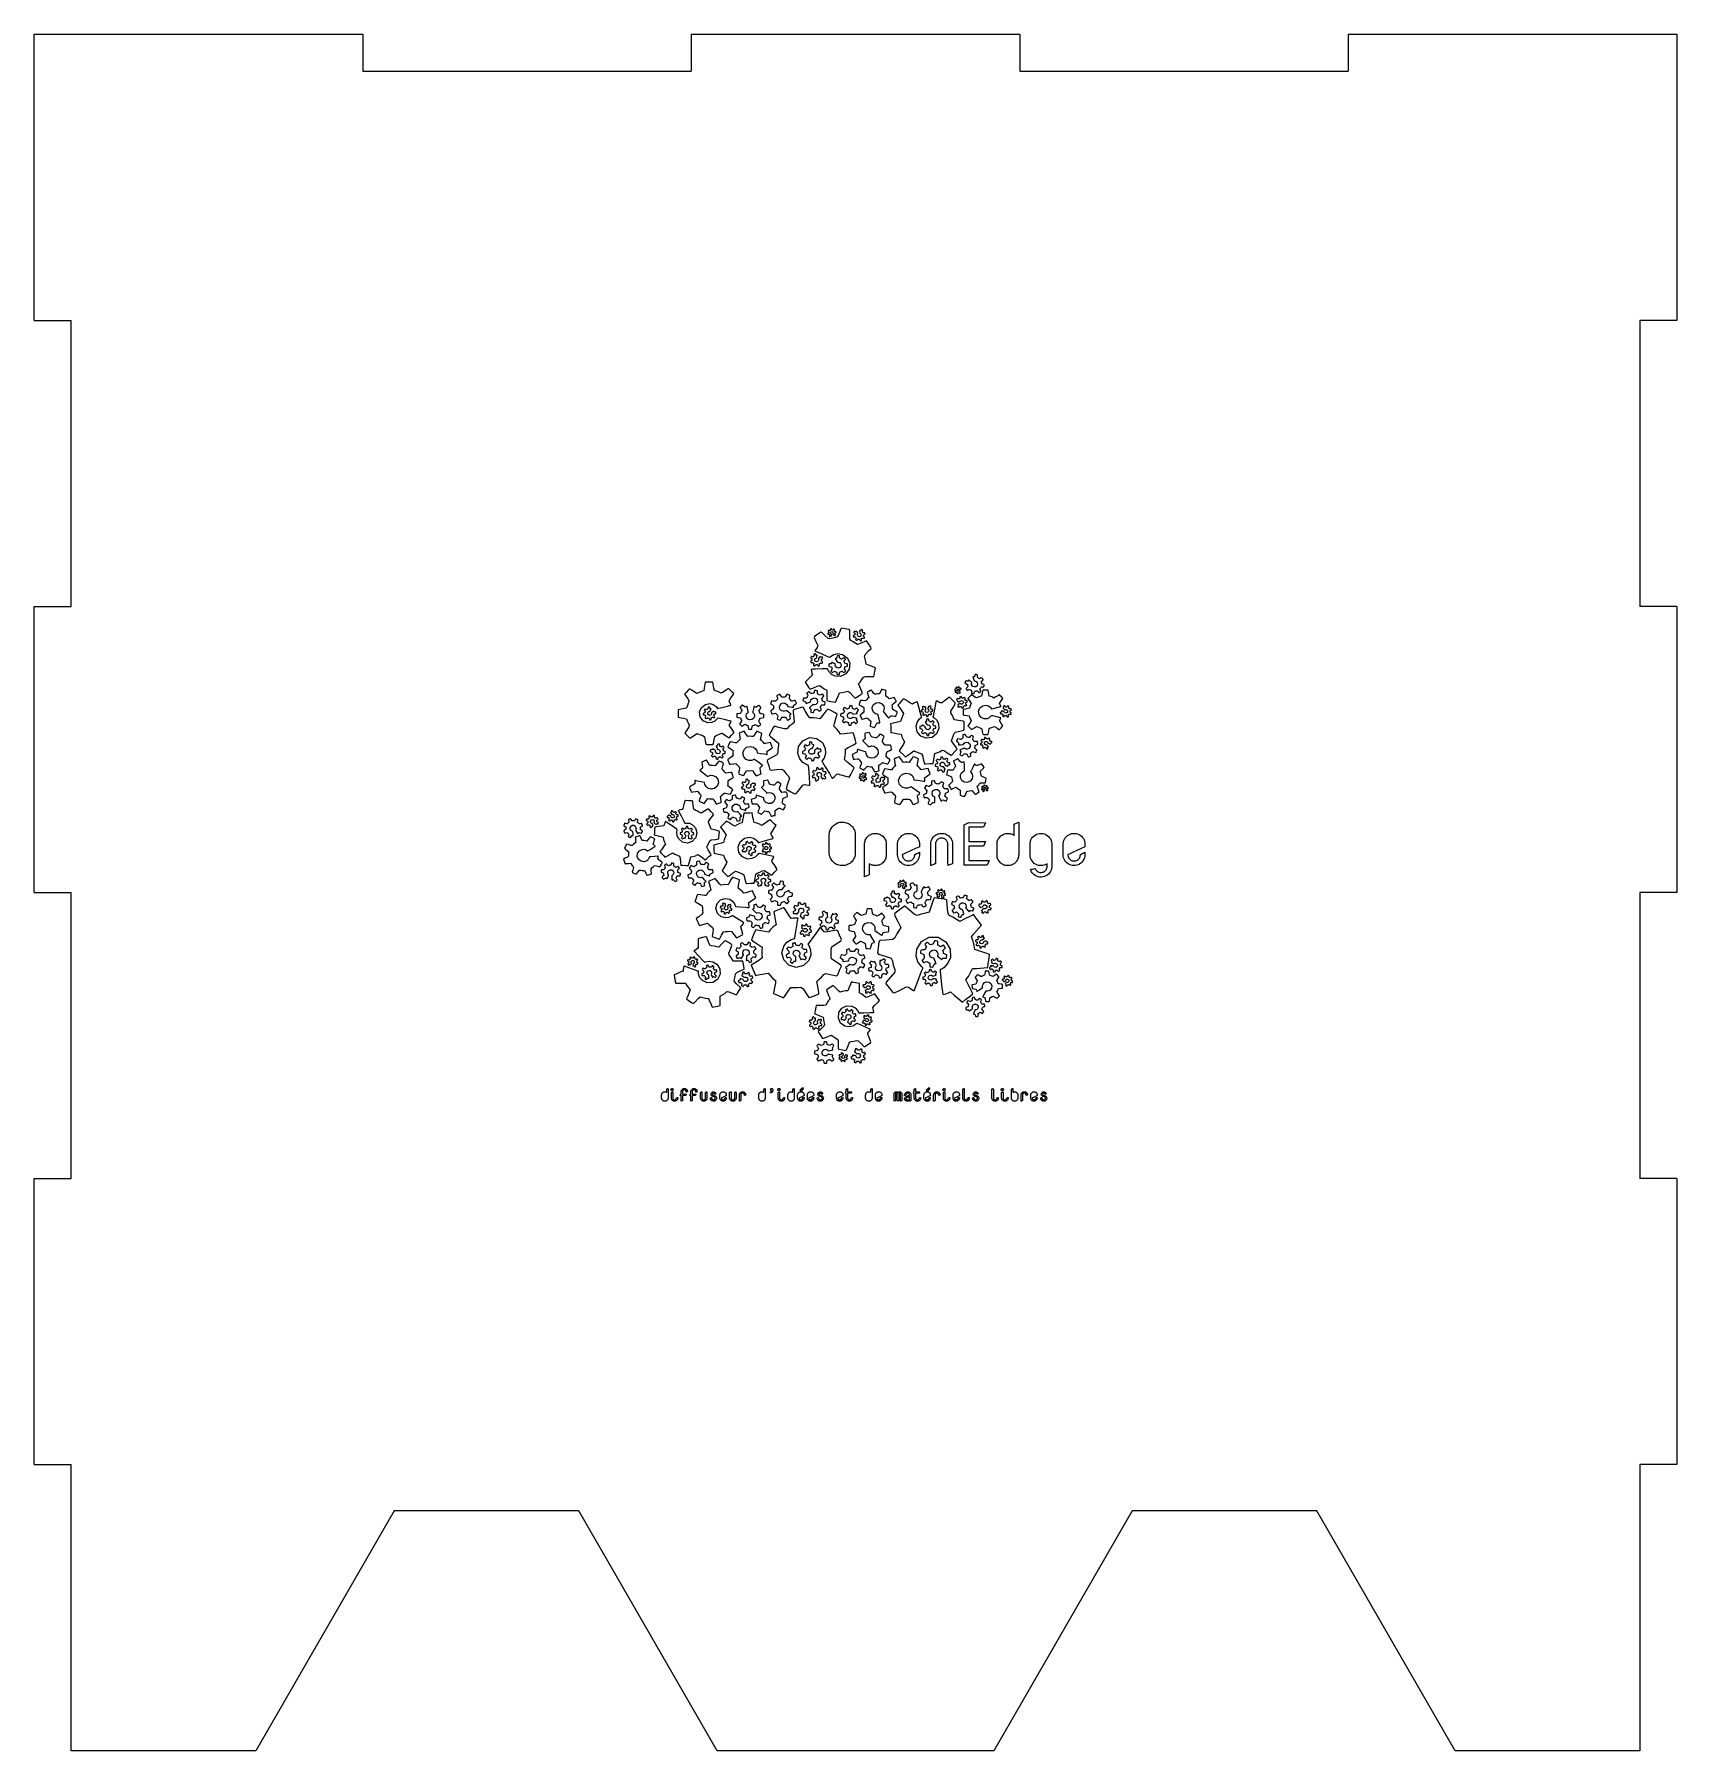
# Model space of a CAD drawing. Header units: metres. Extents: x 0 to 178, y 0 to 186.
import ezdxf

# ---------------------------------------------------------------- set-up
doc = ezdxf.new("R2010")
doc.units = ezdxf.units.M

msp = doc.modelspace()

# ---------------------------------------------------------------- linework, layer by layer
at = {"layer": 'COMPONENT0'}
for p, q in [((84.9, 120.98), (84.57, 120.75)), ((85.24, 121.2), (84.9, 120.98)), ((85.35, 121.18), (85.24, 121.2)), ((85.69, 120.85), (85.35, 121.18)), ((86.04, 121.11), (85.99, 121.09)), ((85.99, 121.09), (86, 121.03)), ((86, 121.03), (86.01, 120.99)), ((86.01, 120.99), (86.07, 120.99)), ((86.05, 121.37), (86.03, 121.34)), ((86.03, 121.34), (86.08, 121.28)), ((86.1, 121.15), (86.04, 121.11)), ((86.09, 121.42), (86.05, 121.37)), ((86.07, 120.99), (86.13, 120.99)), ((86.08, 121.28), (86.12, 121.25)), ((86.13, 121.41), (86.09, 121.42)), ((86.11, 121.22), (86.1, 121.19)), ((86.1, 121.19), (86.1, 121.15)), ((86.12, 121.25), (86.11, 121.22)), ((86.21, 121.39), (86.13, 121.41)), ((86.13, 120.99), (86.16, 120.94)), ((86.16, 120.94), (86.18, 120.91)), ((86.18, 120.91), (86.17, 120.84)), ((86.24, 121.41), (86.21, 121.39)), ((86.27, 121.43), (86.24, 121.41)), ((86.29, 121.44), (86.27, 121.43)), ((86.33, 121.57), (86.29, 121.57)), ((86.29, 121.57), (86.29, 121.49)), ((86.29, 121.49), (86.29, 121.44)), ((86.3, 121.13), (86.31, 121.2)), ((86.31, 121.07), (86.3, 121.13)), ((86.31, 121.2), (86.36, 121.25)), ((86.34, 121.03), (86.31, 121.07)), ((86.39, 121.59), (86.33, 121.57)), ((86.4, 121), (86.34, 121.03)), ((86.36, 121.25), (86.43, 121.28)), ((86.41, 121.55), (86.39, 121.59)), ((86.39, 120.97), (86.4, 121)), ((86.39, 120.89), (86.39, 120.97)), ((86.43, 121.49), (86.41, 121.55)), ((86.45, 121.47), (86.43, 121.49)), ((86.43, 121.28), (86.5, 121.26)), ((86.49, 121.47), (86.45, 121.47)), ((86.52, 121.46), (86.49, 121.47)), ((86.5, 121.26), (86.55, 121.22)), ((86.55, 121.46), (86.52, 121.46)), ((86.56, 121.06), (86.53, 121.03)), ((86.53, 121.03), (86.56, 120.97)), ((86.58, 121.48), (86.55, 121.46)), ((86.55, 121.22), (86.58, 121.15)), ((86.58, 121.1), (86.56, 121.06)), ((86.56, 120.97), (86.6, 120.9)), ((86.62, 121.53), (86.58, 121.48)), ((86.58, 121.15), (86.58, 121.1)), ((86.64, 121.54), (86.62, 121.53)), ((86.67, 121.53), (86.64, 121.54)), ((86.73, 121.49), (86.67, 121.53)), ((86.68, 121.37), (86.69, 121.4)), ((86.71, 121.34), (86.68, 121.37)), ((86.69, 121.4), (86.71, 121.45)), ((86.71, 121.45), (86.73, 121.49)), ((86.73, 121.31), (86.71, 121.34)), ((86.74, 121.28), (86.73, 121.31)), ((86.78, 121.28), (86.74, 121.28)), ((86.76, 121.03), (86.77, 121.06)), ((86.78, 121), (86.76, 121.03)), ((86.77, 121.09), (86.78, 121.13)), ((86.77, 121.06), (86.77, 121.09)), ((86.84, 121.28), (86.78, 121.28)), ((86.78, 121.13), (86.81, 121.14)), ((86.82, 120.96), (86.78, 121)), ((86.81, 121.14), (86.86, 121.17)), ((86.81, 120.87), (86.84, 120.92)), ((86.84, 120.92), (86.82, 120.96)), ((86.87, 121.28), (86.84, 121.28)), ((86.86, 121.17), (86.89, 121.18)), ((86.88, 121.26), (86.87, 121.28)), ((86.89, 121.21), (86.88, 121.26)), ((86.89, 121.18), (86.89, 121.21)), ((87.22, 121.12), (87.04, 120.7)), ((87.4, 121.57), (87.22, 121.12)), ((87.49, 121.66), (87.4, 121.57)), ((87.87, 121.59), (87.49, 121.66)), ((88.28, 121.51), (87.87, 121.59)), ((88.38, 121.44), (88.28, 121.51)), ((88.38, 120.99), (88.38, 121.44)), ((88.38, 120.5), (88.38, 120.99)), ((88.83, 121.21), (88.81, 121.18)), ((88.81, 121.18), (88.85, 121.14)), ((88.87, 121.27), (88.83, 121.21)), ((88.85, 121.14), (88.91, 121.09)), ((88.89, 121.31), (88.87, 121.27)), ((88.92, 120.91), (88.88, 120.89)), ((88.92, 121.3), (88.89, 121.31)), ((88.91, 121.09), (88.94, 121.06)), ((89, 121.27), (88.92, 121.3)), ((88.93, 120.96), (88.92, 120.91)), ((88.94, 121.06), (88.93, 121.01)), ((88.93, 121.01), (88.93, 120.96)), ((89.06, 121.25), (89, 121.27)), ((89.08, 121.27), (89.06, 121.25)), ((89.1, 121.29), (89.08, 121.27)), ((89.13, 121.31), (89.1, 121.29)), ((89.15, 121.28), (89.13, 121.31)), ((89.17, 121.24), (89.15, 121.28)), ((89.22, 121.14), (89.17, 121.24)), ((89.21, 120.96), (89.23, 121.02)), ((89.21, 120.88), (89.21, 120.96)), ((89.27, 121.06), (89.22, 121.14)), ((89.23, 121.02), (89.27, 121.06)), ((89.47, 121.39), (89.45, 121.27)), ((89.45, 121.27), (89.46, 121.15)), ((89.46, 121.15), (89.46, 121.12)), ((89.46, 121.12), (89.48, 121.1)), ((89.5, 121.39), (89.47, 121.39)), ((89.48, 121.1), (89.54, 121.07)), ((89.55, 121.39), (89.5, 121.39)), ((89.54, 121.07), (89.58, 121.01)), ((89.6, 121.45), (89.55, 121.39)), ((89.58, 121.01), (89.6, 120.94)), ((89.6, 120.94), (89.59, 120.84)), ((89.67, 121.5), (89.6, 121.45)), ((89.73, 121.47), (89.67, 121.5)), ((89.79, 121.42), (89.73, 121.47)), ((89.74, 121.28), (89.76, 121.35)), ((89.75, 121.25), (89.74, 121.28)), ((89.78, 121.21), (89.75, 121.25)), ((89.76, 121.35), (89.79, 121.42)), ((89.81, 121.17), (89.78, 121.21)), ((89.84, 121.14), (89.81, 121.17)), ((89.91, 121.15), (89.84, 121.14)), ((89.88, 120.91), (89.9, 120.94)), ((89.88, 120.86), (89.88, 120.91)), ((89.9, 120.94), (89.97, 120.97)), ((90.01, 121.15), (89.91, 121.15)), ((89.97, 120.97), (90.04, 121)), ((90.02, 121.09), (90.01, 121.15)), ((90.04, 121), (90.02, 121.09)), ((84.57, 120.75), (84.53, 120.64)), ((84.53, 120.64), (84.71, 120.21)), ((84.65, 119.3), (84.59, 119.21)), ((84.59, 119.21), (84.67, 119.17)), ((84.76, 119.46), (84.65, 119.3)), ((84.67, 119.17), (85.27, 118.9)), ((84.71, 120.21), (84.9, 119.76)), ((84.88, 119.61), (84.76, 119.46)), ((84.9, 119.76), (84.88, 119.61)), ((86.03, 120.51), (85.69, 120.85)), ((86.23, 120.5), (86.03, 120.51)), ((86.17, 120.84), (86.15, 120.79)), ((86.15, 120.79), (86.19, 120.75)), ((86.19, 120.75), (86.23, 120.73)), ((86.23, 120.73), (86.28, 120.77)), ((86.53, 120.58), (86.23, 120.5)), ((86.28, 120.77), (86.32, 120.81)), ((86.32, 120.81), (86.36, 120.81)), ((86.36, 120.81), (86.39, 120.8)), ((86.39, 120.8), (86.39, 120.89)), ((86.84, 120.62), (86.53, 120.58)), ((86.6, 120.9), (86.61, 120.87)), ((86.61, 120.87), (86.64, 120.86)), ((86.64, 120.86), (86.67, 120.89)), ((86.67, 120.89), (86.71, 120.88)), ((86.71, 120.88), (86.77, 120.86)), ((86.77, 120.86), (86.79, 120.85)), ((86.79, 120.85), (86.81, 120.87)), ((87.04, 120.7), (86.84, 120.62)), ((88.49, 120.32), (88.38, 120.5)), ((88.76, 120.16), (88.49, 120.32)), ((88.8, 120.85), (88.76, 120.83)), ((88.76, 120.83), (88.77, 120.79)), ((89.02, 119.98), (88.76, 120.16)), ((88.77, 120.79), (88.79, 120.72)), ((88.79, 120.72), (88.8, 120.68)), ((88.88, 120.89), (88.8, 120.85)), ((88.8, 120.68), (88.84, 120.69)), ((88.84, 120.69), (88.93, 120.69)), ((88.93, 120.69), (88.98, 120.69)), ((88.98, 120.69), (89, 120.65)), ((89, 120.65), (89.03, 120.61)), ((89.03, 120.45), (89.01, 120.4)), ((89.01, 120.4), (89.04, 120.39)), ((89.21, 119.86), (89.02, 119.98)), ((89.03, 120.61), (89.07, 120.57)), ((89.06, 120.53), (89.03, 120.45)), ((89.04, 120.39), (89.1, 120.35)), ((89.07, 120.57), (89.06, 120.53)), ((89.1, 120.35), (89.14, 120.33)), ((89.14, 120.33), (89.17, 120.35)), ((89.17, 120.35), (89.22, 120.42)), ((89.24, 120.8), (89.21, 120.88)), ((89.6, 120.03), (89.21, 119.86)), ((89.22, 120.42), (89.26, 120.46)), ((89.32, 120.73), (89.24, 120.8)), ((89.26, 120.46), (89.3, 120.45)), ((89.3, 120.45), (89.35, 120.44)), ((89.42, 120.72), (89.32, 120.73)), ((89.35, 120.44), (89.41, 120.44)), ((89.41, 120.44), (89.43, 120.41)), ((89.52, 120.76), (89.42, 120.72)), ((89.43, 120.41), (89.47, 120.33)), ((89.47, 120.33), (89.49, 120.28)), ((89.49, 120.28), (89.52, 120.28)), ((89.59, 120.84), (89.52, 120.76)), ((89.52, 120.28), (89.59, 120.3)), ((89.59, 120.3), (89.64, 120.32)), ((90.07, 120.22), (89.6, 120.03)), ((89.63, 120.49), (89.66, 120.51)), ((89.63, 120.43), (89.63, 120.49)), ((89.64, 120.35), (89.63, 120.43)), ((89.64, 120.32), (89.64, 120.35)), ((89.66, 120.51), (89.7, 120.54)), ((89.7, 120.54), (89.74, 120.58)), ((89.74, 120.58), (89.78, 120.58)), ((89.78, 120.58), (89.85, 120.55)), ((89.85, 120.55), (89.91, 120.53)), ((89.87, 120.81), (89.88, 120.86)), ((89.87, 120.77), (89.87, 120.81)), ((89.92, 120.73), (89.87, 120.77)), ((89.91, 120.53), (89.96, 120.61)), ((89.99, 120.66), (89.92, 120.73)), ((89.96, 120.61), (89.99, 120.66)), ((90.06, 118.81), (90.42, 119.18)), ((90.22, 120.25), (90.07, 120.22)), ((90.42, 119.95), (90.22, 120.25)), ((90.66, 119.59), (90.42, 119.95)), ((90.42, 119.18), (90.71, 119.46)), ((90.71, 119.46), (90.66, 119.59)), ((84.17, 118.08), (84.12, 118.05)), ((84.12, 118.05), (84.13, 118.02)), ((84.13, 118.02), (84.16, 117.95)), ((84.16, 118.46), (84.14, 118.43)), ((84.14, 118.43), (84.18, 118.4)), ((84.19, 118.54), (84.16, 118.46)), ((84.16, 117.95), (84.18, 117.9)), ((84.25, 118.13), (84.17, 118.08)), ((84.18, 118.4), (84.25, 118.34)), ((84.18, 117.9), (84.21, 117.9)), ((84.21, 118.57), (84.19, 118.54)), ((84.25, 118.56), (84.21, 118.57)), ((84.21, 117.9), (84.3, 117.92)), ((84.32, 117.18), (84.22, 117.18)), ((84.34, 118.54), (84.25, 118.56)), ((84.25, 118.34), (84.29, 118.31)), ((84.28, 118.15), (84.25, 118.13)), ((84.29, 118.31), (84.28, 118.26)), ((84.28, 118.26), (84.28, 118.21)), ((84.28, 118.21), (84.28, 118.15)), ((84.3, 117.92), (84.36, 117.93)), ((84.39, 117.19), (84.32, 117.18)), ((84.39, 118.53), (84.34, 118.54)), ((84.36, 117.93), (84.39, 117.89)), ((84.43, 118.57), (84.39, 118.53)), ((84.39, 117.89), (84.43, 117.85)), ((84.67, 117.2), (84.39, 117.19)), ((84.47, 118.6), (84.43, 118.57)), ((84.43, 117.85), (84.47, 117.81)), ((84.44, 117.69), (84.43, 117.62)), ((84.43, 117.62), (84.45, 117.61)), ((84.47, 117.77), (84.44, 117.69)), ((84.45, 117.61), (84.52, 117.58)), ((84.51, 118.63), (84.47, 118.6)), ((84.47, 117.81), (84.47, 117.77)), ((84.52, 118.84), (84.48, 118.82)), ((84.48, 118.82), (84.49, 118.77)), ((84.49, 118.77), (84.51, 118.68)), ((84.51, 118.68), (84.51, 118.63)), ((84.59, 118.86), (84.52, 118.84)), ((84.52, 117.58), (84.57, 117.55)), ((84.57, 117.55), (84.59, 117.58)), ((84.58, 118.22), (84.61, 118.32)), ((84.6, 118.11), (84.58, 118.22)), ((84.64, 118.88), (84.59, 118.86)), ((84.59, 117.58), (84.65, 117.65)), ((84.67, 118.03), (84.6, 118.11)), ((84.61, 118.32), (84.66, 118.37)), ((84.66, 118.85), (84.64, 118.88)), ((84.65, 117.65), (84.69, 117.7)), ((84.7, 118.77), (84.66, 118.85)), ((84.66, 118.37), (84.72, 118.41)), ((84.78, 117.99), (84.67, 118.03)), ((85.37, 117.23), (84.67, 117.2)), ((84.69, 117.7), (84.73, 117.7)), ((84.73, 118.72), (84.7, 118.77)), ((84.72, 118.41), (84.78, 118.42)), ((84.76, 118.72), (84.73, 118.72)), ((84.73, 117.7), (84.78, 117.7)), ((84.8, 118.72), (84.76, 118.72)), ((84.78, 118.42), (84.8, 118.52)), ((84.89, 118.02), (84.78, 117.99)), ((84.78, 117.7), (84.84, 117.7)), ((84.84, 118.71), (84.8, 118.72)), ((84.8, 118.52), (84.82, 118.64)), ((84.82, 118.64), (84.83, 118.68)), ((84.83, 118.68), (84.84, 118.71)), ((84.84, 117.7), (84.87, 117.68)), ((84.87, 117.68), (84.91, 117.6)), ((84.97, 118.09), (84.89, 118.02)), ((84.91, 117.6), (84.95, 117.54)), ((84.95, 117.54), (85.04, 117.57)), ((85, 118.37), (84.97, 118.34)), ((84.97, 118.34), (84.98, 118.31)), ((85, 118.17), (84.97, 118.09)), ((84.98, 118.31), (85, 118.24)), ((85.08, 118.47), (85, 118.37)), ((85, 118.24), (85, 118.17)), ((85.04, 117.57), (85.1, 117.59)), ((85.07, 117.77), (85.1, 117.8)), ((85.09, 117.7), (85.07, 117.77)), ((85.17, 118.55), (85.08, 118.47)), ((85.1, 117.62), (85.09, 117.7)), ((85.1, 117.8), (85.14, 117.83)), ((85.1, 117.59), (85.1, 117.62)), ((85.14, 117.83), (85.18, 117.87)), ((85.19, 118.53), (85.17, 118.55)), ((85.18, 117.87), (85.21, 117.88)), ((85.21, 118.5), (85.19, 118.53)), ((85.24, 118.49), (85.21, 118.5)), ((85.21, 117.88), (85.3, 117.86)), ((85.32, 118.5), (85.24, 118.49)), ((85.27, 118.9), (85.96, 118.58)), ((85.3, 118.24), (85.31, 118.27)), ((85.3, 118.19), (85.3, 118.24)), ((85.3, 118.13), (85.3, 118.19)), ((85.3, 118.1), (85.3, 118.13)), ((85.37, 118.05), (85.3, 118.1)), ((85.3, 117.86), (85.37, 117.85)), ((85.31, 118.27), (85.38, 118.32)), ((85.41, 118.51), (85.32, 118.5)), ((85.44, 117.98), (85.37, 118.05)), ((85.37, 117.85), (85.42, 117.92)), ((85.87, 117.25), (85.37, 117.23)), ((85.38, 118.32), (85.45, 118.36)), ((85.44, 118.44), (85.41, 118.51)), ((85.42, 117.92), (85.44, 117.98)), ((85.45, 118.36), (85.44, 118.44)), ((85.9, 117.25), (85.87, 117.25)), ((85.96, 117.25), (85.9, 117.25)), ((85.96, 118.58), (86.14, 118.49)), ((86.1, 116.96), (85.96, 117.25)), ((86.18, 117.77), (86.12, 117.75)), ((86.12, 117.75), (86.12, 117.68)), ((86.12, 117.68), (86.12, 117.57)), ((86.12, 117.57), (86.12, 117.52)), ((86.12, 117.52), (86.2, 117.5)), ((86.14, 118.49), (86.17, 118.48)), ((86.17, 118.48), (86.2, 118.47)), ((86.31, 117.79), (86.18, 117.77)), ((86.2, 118.47), (86.3, 118.56)), ((86.2, 117.5), (86.33, 117.47)), ((86.3, 118.56), (86.66, 118.79)), ((86.39, 117.81), (86.31, 117.79)), ((86.33, 117.47), (86.39, 117.46)), ((86.4, 117.85), (86.39, 117.81)), ((86.39, 117.46), (86.42, 117.38)), ((86.42, 117.9), (86.4, 117.85)), ((86.45, 117.95), (86.42, 117.9)), ((86.42, 117.38), (86.45, 117.31)), ((86.48, 117.24), (86.44, 117.18)), ((86.49, 117.93), (86.45, 117.95)), ((86.45, 117.31), (86.48, 117.24)), ((86.55, 117.89), (86.49, 117.93)), ((86.7, 117.8), (86.55, 117.89)), ((86.66, 118.79), (87.07, 118.89)), ((86.82, 117.72), (86.7, 117.8)), ((86.84, 118.33), (86.81, 118.32)), ((86.81, 118.32), (86.91, 118.16)), ((86.81, 117.64), (86.82, 117.72)), ((86.83, 117.53), (86.81, 117.64)), ((86.89, 117.43), (86.83, 117.53)), ((86.88, 118.35), (86.84, 118.33)), ((86.93, 118.36), (86.88, 118.35)), ((87.01, 117.35), (86.89, 117.43)), ((86.91, 118.16), (87.01, 118)), ((86.95, 118.39), (86.93, 118.36)), ((86.98, 118.51), (86.95, 118.39)), ((87, 118.63), (86.98, 118.51)), ((87.02, 118.65), (87, 118.63)), ((87.01, 118), (87.04, 117.95)), ((87.17, 117.32), (87.01, 117.35)), ((87.13, 118.65), (87.02, 118.65)), ((87.04, 117.95), (87.08, 117.95)), ((87.07, 118.89), (87.58, 118.81)), ((87.08, 117.95), (87.19, 117.94)), ((87.23, 118.65), (87.13, 118.65)), ((87.31, 117.38), (87.17, 117.32)), ((87.19, 117.94), (87.29, 117.91)), ((87.25, 118.63), (87.23, 118.65)), ((87.27, 118.51), (87.25, 118.63)), ((87.29, 118.39), (87.27, 118.51)), ((87.34, 118.36), (87.29, 118.39)), ((87.29, 117.91), (87.38, 117.82)), ((87.42, 117.51), (87.31, 117.38)), ((87.41, 118.34), (87.34, 118.36)), ((87.38, 117.82), (87.44, 117.67)), ((87.48, 118.3), (87.41, 118.34)), ((87.44, 117.67), (87.42, 117.51)), ((87.53, 118.29), (87.48, 118.3)), ((87.63, 118.35), (87.53, 118.29)), ((87.58, 118.81), (88.1, 118.44)), ((87.73, 118.42), (87.63, 118.35)), ((87.76, 118.43), (87.73, 118.42)), ((87.83, 118.36), (87.76, 118.43)), ((87.77, 117.24), (87.8, 117.29)), ((87.83, 117.16), (87.77, 117.24)), ((87.78, 118.06), (87.85, 118.16)), ((87.78, 118.01), (87.78, 118.06)), ((87.82, 117.94), (87.78, 118.01)), ((87.8, 117.29), (87.83, 117.37)), ((87.85, 117.86), (87.82, 117.94)), ((87.91, 118.29), (87.83, 118.36)), ((87.83, 117.37), (87.86, 117.44)), ((87.85, 118.16), (87.92, 118.26)), ((87.87, 117.81), (87.85, 117.86)), ((87.86, 117.44), (87.9, 117.47)), ((87.98, 117.79), (87.87, 117.81)), ((87.9, 117.47), (88.03, 117.5)), ((87.92, 118.26), (87.91, 118.29)), ((88.32, 117.22), (87.96, 116.7)), ((88.1, 117.77), (87.98, 117.79)), ((88.03, 117.5), (88.13, 117.52)), ((88.1, 118.44), (88.37, 117.88)), ((88.14, 117.75), (88.1, 117.77)), ((88.13, 117.52), (88.14, 117.55)), ((88.14, 117.66), (88.14, 117.75)), ((88.14, 117.55), (88.14, 117.66)), ((88.37, 117.88), (88.32, 117.22)), ((89.97, 118.62), (90.06, 118.81)), ((90.06, 118.31), (89.97, 118.62)), ((90.12, 118), (90.06, 118.31)), ((90.16, 117.75), (90.12, 118)), ((90.52, 117.6), (90.16, 117.75)), ((91, 117.41), (90.52, 117.6)), ((91.16, 117.32), (91, 117.41)), ((91.1, 117), (91.16, 117.32)), ((72.68, 115.57), (72.59, 115.13)), ((72.72, 115.79), (72.68, 115.57)), ((72.93, 115.8), (72.72, 115.79)), ((73.32, 115.8), (72.93, 115.8)), ((73.52, 115.8), (73.32, 115.8)), ((73.57, 115.57), (73.52, 115.8)), ((73.66, 115.13), (73.57, 115.57)), ((83.71, 115.97), (83.54, 115.8)), ((83.54, 115.8), (83.7, 115.57)), ((83.7, 115.57), (83.95, 115.19)), ((84.09, 116.35), (83.71, 115.97)), ((84.33, 116.6), (84.09, 116.35)), ((84.22, 117.18), (84.19, 117.15)), ((84.19, 117.15), (84.23, 116.95)), ((84.23, 116.95), (84.28, 116.76)), ((84.28, 116.76), (84.33, 116.6)), ((84.37, 115.14), (84.86, 115.35)), ((84.86, 115.35), (85.12, 115.44)), ((85.12, 115.44), (85.36, 115.24)), ((86.4, 116.64), (86.1, 116.96)), ((86.37, 117.07), (86.33, 117.01)), ((86.33, 117.01), (86.37, 116.96)), ((86.44, 117.18), (86.37, 117.07)), ((86.37, 116.96), (86.45, 116.88)), ((86.79, 116.45), (86.4, 116.64)), ((86.45, 116.88), (86.5, 116.84)), ((86.5, 116.84), (86.56, 116.88)), ((86.56, 116.88), (86.67, 116.95)), ((86.67, 116.95), (86.73, 116.99)), ((86.73, 116.99), (86.8, 116.96)), ((87.39, 116.42), (86.79, 116.45)), ((86.8, 116.96), (86.87, 116.93)), ((86.87, 116.93), (86.95, 116.9)), ((86.95, 116.9), (86.97, 116.84)), ((86.97, 116.84), (86.99, 116.71)), ((86.99, 116.71), (87.01, 116.63)), ((87.01, 116.63), (87.06, 116.63)), ((87.06, 116.63), (87.17, 116.63)), ((87.17, 116.63), (87.25, 116.63)), ((87.25, 116.63), (87.26, 116.68)), ((87.26, 116.68), (87.28, 116.81)), ((87.28, 116.81), (87.3, 116.9)), ((87.3, 116.9), (87.37, 116.92)), ((87.37, 116.92), (87.44, 116.95)), ((87.96, 116.7), (87.39, 116.42)), ((87.44, 116.95), (87.51, 116.99)), ((87.51, 116.99), (87.57, 116.97)), ((87.57, 116.97), (87.68, 116.89)), ((87.68, 116.89), (87.75, 116.84)), ((87.75, 116.84), (87.79, 116.87)), ((87.79, 116.87), (87.87, 116.95)), ((87.9, 117.05), (87.83, 117.16)), ((87.87, 116.95), (87.92, 117.01)), ((87.92, 117.01), (87.9, 117.05)), ((89.34, 115.6), (89.51, 115.81)), ((89.48, 115.27), (89.34, 115.6)), ((89.51, 115.81), (89.69, 116.07)), ((89.69, 116.07), (89.85, 116.35)), ((89.85, 116.35), (90.07, 116.4)), ((90.07, 116.4), (90.59, 116.4)), ((90.59, 116.4), (90.97, 116.41)), ((90.97, 116.41), (91.01, 116.57)), ((91.01, 116.57), (91.1, 117)), ((100.87, 115.73), (100.86, 115.67)), ((100.86, 115.67), (100.94, 115.64)), ((100.9, 115.84), (100.87, 115.73)), ((100.91, 115.92), (100.9, 115.84)), ((100.97, 115.92), (100.91, 115.92)), ((100.94, 115.64), (101.07, 115.59)), ((101.11, 115.92), (100.97, 115.92)), ((101.07, 115.59), (101.13, 115.56)), ((101.2, 115.92), (101.11, 115.92)), ((101.13, 115.56), (101.14, 115.48)), ((101.18, 115.32), (101.13, 115.27)), ((101.14, 115.48), (101.16, 115.4)), ((101.16, 115.4), (101.18, 115.32)), ((101.22, 115.96), (101.2, 115.92)), ((101.25, 116), (101.22, 115.96)), ((101.29, 116.04), (101.25, 116)), ((101.32, 116.01), (101.29, 116.04)), ((101.37, 115.97), (101.32, 116.01)), ((101.51, 115.84), (101.37, 115.97)), ((101.62, 115.74), (101.51, 115.84)), ((101.59, 115.66), (101.62, 115.74)), ((101.59, 115.55), (101.59, 115.66)), ((101.63, 115.44), (101.59, 115.55)), ((101.73, 115.32), (101.63, 115.44)), ((101.76, 116.36), (101.73, 116.35)), ((101.73, 116.35), (101.79, 116.17)), ((101.89, 115.27), (101.73, 115.32)), ((101.81, 116.36), (101.76, 116.36)), ((101.79, 116.17), (101.86, 115.98)), ((101.85, 116.37), (101.81, 116.36)), ((101.89, 116.39), (101.85, 116.37)), ((101.86, 115.98), (101.88, 115.93)), ((101.88, 115.93), (101.92, 115.92)), ((101.93, 116.51), (101.89, 116.39)), ((101.92, 115.92), (102.03, 115.89)), ((101.98, 116.62), (101.93, 116.51)), ((102.01, 116.64), (101.98, 116.62)), ((102.11, 116.62), (102.01, 116.64)), ((102.03, 115.89), (102.13, 115.84)), ((102.18, 115.41), (102.05, 115.3)), ((102.21, 116.6), (102.11, 116.62)), ((102.13, 115.84), (102.2, 115.73)), ((102.23, 115.57), (102.18, 115.41)), ((102.2, 115.73), (102.23, 115.57)), ((102.23, 116.57), (102.21, 116.6)), ((102.23, 116.45), (102.23, 116.57)), ((102.23, 116.33), (102.23, 116.45)), ((102.26, 116.29), (102.23, 116.33)), ((102.34, 116.24), (102.26, 116.29)), ((102.4, 116.2), (102.34, 116.24)), ((102.45, 116.17), (102.4, 116.2)), ((102.56, 116.22), (102.45, 116.17)), ((102.68, 116.27), (102.56, 116.22)), ((102.65, 115.84), (102.66, 115.89)), ((102.67, 115.76), (102.65, 115.84)), ((102.66, 115.89), (102.75, 115.98)), ((102.68, 115.68), (102.67, 115.76)), ((102.71, 116.27), (102.68, 116.27)), ((102.7, 115.62), (102.68, 115.68)), ((102.8, 115.58), (102.7, 115.62)), ((102.77, 116.19), (102.71, 116.27)), ((102.75, 115.98), (102.83, 116.06)), ((102.83, 116.1), (102.77, 116.19)), ((102.92, 115.53), (102.8, 115.58)), ((102.83, 116.06), (102.83, 116.1)), ((102.91, 115.31), (102.93, 115.42)), ((102.95, 115.51), (102.92, 115.53)), ((102.93, 115.42), (102.95, 115.51)), ((70.64, 114.68), (70.46, 114.5)), ((70.46, 114.5), (70.57, 114.34)), ((70.57, 114.34), (70.82, 113.98)), ((70.9, 114.95), (70.64, 114.68)), ((70.88, 113.53), (70.78, 113.28)), ((70.82, 113.98), (70.99, 113.73)), ((70.99, 113.73), (70.88, 113.53)), ((71.02, 115.07), (70.9, 114.95)), ((71.26, 114.92), (71.02, 115.07)), ((71.63, 114.67), (71.26, 114.92)), ((71.82, 114.57), (71.63, 114.67)), ((72.05, 114.69), (71.82, 114.57)), ((72.3, 114.8), (72.05, 114.69)), ((72.55, 114.87), (72.3, 114.8)), ((72.59, 115.13), (72.55, 114.87)), ((72.73, 113.39), (73.23, 113.47)), ((73.23, 113.47), (73.59, 113.37)), ((73.71, 114.88), (73.66, 115.13)), ((73.96, 114.81), (73.71, 114.88)), ((74.21, 114.71), (73.96, 114.81)), ((74.44, 114.59), (74.21, 114.71)), ((74.64, 114.7), (74.44, 114.59)), ((75.01, 114.96), (74.64, 114.7)), ((75.23, 115.11), (75.01, 114.96)), ((75.36, 114.99), (75.23, 115.11)), ((75.29, 113.76), (75.45, 114.01)), ((75.36, 113.64), (75.29, 113.76)), ((75.63, 114.72), (75.36, 114.99)), ((75.44, 113.49), (75.36, 113.64)), ((75.5, 113.33), (75.44, 113.49)), ((75.45, 114.01), (75.69, 114.38)), ((75.8, 114.55), (75.63, 114.72)), ((75.69, 114.38), (75.8, 114.55)), ((79.84, 113.57), (79.79, 113.46)), ((79.9, 113.72), (79.84, 113.57)), ((79.92, 113.77), (79.9, 113.72)), ((80.06, 113.75), (79.92, 113.77)), ((80.24, 113.72), (80.06, 113.75)), ((80.33, 113.72), (80.24, 113.72)), ((80.4, 113.81), (80.33, 113.72)), ((80.48, 113.89), (80.4, 113.81)), ((80.57, 114.39), (80.47, 114.35)), ((80.47, 114.35), (80.49, 114.27)), ((80.56, 113.96), (80.48, 113.89)), ((80.49, 114.27), (80.53, 114.08)), ((80.53, 114.08), (80.56, 113.96)), ((80.72, 114.46), (80.57, 114.39)), ((80.79, 114.48), (80.72, 114.46)), ((80.86, 114.39), (80.79, 114.48)), ((80.82, 113.31), (80.98, 113.47)), ((80.97, 114.23), (80.86, 114.39)), ((81.03, 114.15), (80.97, 114.23)), ((80.98, 113.47), (81.2, 113.54)), ((81.14, 114.17), (81.03, 114.15)), ((81.25, 114.17), (81.14, 114.17)), ((81.2, 113.54), (81.41, 113.49)), ((81.36, 114.16), (81.25, 114.17)), ((81.42, 114.25), (81.36, 114.16)), ((81.41, 113.49), (81.54, 113.39)), ((81.53, 114.42), (81.42, 114.25)), ((81.58, 114.5), (81.53, 114.42)), ((81.67, 114.47), (81.58, 114.5)), ((81.82, 114.4), (81.67, 114.47)), ((81.9, 114.37), (81.82, 114.4)), ((81.83, 113.97), (81.85, 114.08)), ((81.92, 113.91), (81.83, 113.97)), ((81.85, 114.08), (81.88, 114.27)), ((81.88, 114.27), (81.9, 114.37)), ((82, 113.83), (81.92, 113.91)), ((82.07, 113.74), (82, 113.83)), ((82.17, 113.75), (82.07, 113.74)), ((82.36, 113.8), (82.17, 113.75)), ((82.47, 113.82), (82.36, 113.8)), ((82.5, 113.75), (82.47, 113.82)), ((82.57, 113.6), (82.5, 113.75)), ((82.54, 113.46), (82.61, 113.51)), ((82.61, 113.51), (82.57, 113.6)), ((83.33, 113.92), (83.3, 113.8)), ((83.3, 113.8), (83.32, 113.77)), ((83.32, 113.77), (83.45, 113.72)), ((83.35, 114.04), (83.33, 113.92)), ((83.38, 114.06), (83.35, 114.04)), ((83.52, 114.06), (83.38, 114.06)), ((83.45, 113.72), (83.59, 113.66)), ((83.66, 114.06), (83.52, 114.06)), ((83.59, 113.66), (83.62, 113.63)), ((83.62, 113.63), (83.62, 113.57)), ((83.62, 113.57), (83.63, 113.51)), ((83.63, 113.51), (83.64, 113.48)), ((83.64, 113.48), (83.66, 113.49)), ((83.71, 114.1), (83.66, 114.06)), ((83.66, 113.49), (83.85, 113.56)), ((83.75, 114.19), (83.71, 114.1)), ((83.82, 114.68), (83.72, 114.62)), ((83.72, 114.62), (83.72, 114.58)), ((83.72, 114.58), (83.78, 114.45)), ((83.81, 114.26), (83.75, 114.19)), ((83.78, 114.45), (83.83, 114.32)), ((83.83, 114.32), (83.81, 114.26)), ((83.92, 114.76), (83.82, 114.68)), ((83.85, 113.56), (84.06, 113.64)), ((83.95, 114.76), (83.92, 114.76)), ((83.95, 115.19), (84.07, 115.02)), ((84.05, 114.67), (83.95, 114.76)), ((84.16, 114.57), (84.05, 114.67)), ((84.06, 113.64), (84.12, 113.67)), ((84.07, 115.02), (84.37, 115.14)), ((84.12, 113.67), (84.14, 113.71)), ((84.14, 113.71), (84.16, 113.84)), ((84.22, 114.55), (84.16, 114.57)), ((84.16, 113.84), (84.23, 113.95)), ((84.31, 114.58), (84.22, 114.55)), ((84.23, 113.95), (84.35, 114.04)), ((84.4, 114.59), (84.31, 114.58)), ((84.35, 114.04), (84.54, 114.08)), ((84.47, 114.61), (84.4, 114.59)), ((84.51, 114.73), (84.47, 114.61)), ((84.57, 114.87), (84.51, 114.73)), ((84.54, 114.08), (84.72, 114.01)), ((84.6, 114.91), (84.57, 114.87)), ((84.7, 114.89), (84.6, 114.91)), ((84.83, 113.5), (84.69, 113.38)), ((84.83, 114.87), (84.7, 114.89)), ((84.72, 114.01), (84.85, 113.87)), ((84.87, 114.85), (84.83, 114.87)), ((84.88, 113.68), (84.83, 113.5)), ((84.85, 113.87), (84.88, 113.68)), ((84.87, 114.73), (84.87, 114.85)), ((84.87, 114.57), (84.87, 114.73)), ((84.9, 114.52), (84.87, 114.57)), ((84.98, 114.47), (84.9, 114.52)), ((85.06, 114.42), (84.98, 114.47)), ((85.12, 114.37), (85.06, 114.42)), ((85.23, 114.42), (85.12, 114.37)), ((85.37, 114.48), (85.23, 114.42)), ((85.35, 114.01), (85.39, 114.07)), ((85.38, 113.92), (85.35, 114.01)), ((85.36, 115.24), (85.62, 115.06)), ((85.42, 114.5), (85.37, 114.48)), ((85.4, 113.83), (85.38, 113.92)), ((85.39, 114.07), (85.5, 114.19)), ((85.41, 113.75), (85.4, 113.83)), ((85.51, 113.71), (85.41, 113.75)), ((85.48, 114.42), (85.42, 114.5)), ((85.55, 114.31), (85.48, 114.42)), ((85.5, 114.19), (85.58, 114.26)), ((85.66, 113.65), (85.51, 113.71)), ((85.58, 114.26), (85.55, 114.31)), ((85.62, 115.06), (85.89, 114.92)), ((85.72, 113.62), (85.66, 113.65)), ((85.68, 113.4), (85.7, 113.54)), ((85.7, 113.54), (85.72, 113.62)), ((85.89, 114.92), (85.89, 114.62)), ((85.89, 114.62), (85.9, 114.09)), ((85.9, 114.09), (85.9, 113.8)), ((85.9, 113.8), (86.13, 113.75)), ((86.13, 113.75), (86.58, 113.67)), ((86.58, 113.67), (86.83, 113.62)), ((86.83, 113.62), (86.93, 113.87)), ((86.93, 113.87), (87.14, 114.36)), ((87.14, 114.36), (87.25, 114.65)), ((87.25, 114.65), (87.56, 114.68)), ((87.56, 114.68), (87.87, 114.74)), ((87.87, 114.74), (88.17, 114.83)), ((88.17, 114.83), (88.37, 114.66)), ((88.37, 114.66), (88.74, 114.29)), ((88.74, 114.29), (88.97, 114.05)), ((88.97, 114.05), (89.14, 114.16)), ((89.14, 114.16), (89.52, 114.42)), ((89.44, 113.54), (89.39, 113.36)), ((89.51, 113.75), (89.44, 113.54)), ((89.68, 114.79), (89.48, 115.27)), ((89.55, 113.81), (89.51, 113.75)), ((89.52, 114.42), (89.76, 114.58)), ((89.76, 113.79), (89.55, 113.81)), ((89.76, 114.58), (89.68, 114.79)), ((90.03, 113.76), (89.76, 113.79)), ((90.13, 113.79), (90.03, 113.76)), ((90.23, 113.93), (90.13, 113.79)), ((90.34, 114.05), (90.23, 113.93)), ((90.43, 114.78), (90.27, 114.7)), ((90.27, 114.7), (90.29, 114.6)), ((90.29, 114.6), (90.37, 114.34)), ((90.43, 114.15), (90.34, 114.05)), ((90.37, 114.34), (90.43, 114.15)), ((90.63, 114.88), (90.43, 114.78)), ((90.71, 114.92), (90.63, 114.88)), ((90.83, 114.77), (90.71, 114.92)), ((91, 114.55), (90.83, 114.77)), ((90.96, 113.38), (91.24, 113.57)), ((91.1, 114.48), (91, 114.55)), ((91.26, 114.51), (91.1, 114.48)), ((91.24, 113.57), (91.57, 113.59)), ((91.43, 114.52), (91.26, 114.51)), ((91.57, 114.52), (91.43, 114.52)), ((91.66, 114.68), (91.57, 114.52)), ((91.57, 113.59), (91.87, 113.45)), ((91.79, 114.92), (91.66, 114.68)), ((91.85, 115.02), (91.79, 114.92)), ((92, 114.98), (91.85, 115.02)), ((92.22, 114.91), (92, 114.98)), ((92.32, 114.87), (92.22, 114.91)), ((92.27, 114.43), (92.3, 114.7)), ((92.27, 114.29), (92.27, 114.43)), ((92.4, 114.2), (92.27, 114.29)), ((92.3, 114.7), (92.32, 114.87)), ((92.53, 114.09), (92.4, 114.2)), ((92.64, 113.98), (92.53, 114.09)), ((92.8, 114.02), (92.64, 113.98)), ((93.06, 114.1), (92.8, 114.02)), ((93.2, 114.14), (93.06, 114.1)), ((93.09, 113.43), (93.31, 113.61)), ((93.26, 114.02), (93.2, 114.14)), ((93.37, 113.81), (93.26, 114.02)), ((93.31, 113.61), (93.43, 113.7)), ((93.43, 113.7), (93.37, 113.81)), ((93.72, 113.46), (93.58, 113.31)), ((94.03, 113.79), (93.72, 113.46)), ((94.22, 114), (94.03, 113.79)), ((94.42, 113.87), (94.22, 114)), ((94.87, 113.6), (94.42, 113.87)), ((95.16, 113.41), (94.87, 113.6)), ((95.31, 113.5), (95.16, 113.41)), ((95.48, 113.6), (95.31, 113.5)), ((95.66, 113.68), (95.48, 113.6)), ((95.7, 113.65), (95.66, 113.68)), ((95.73, 113.55), (95.7, 113.65)), ((95.75, 113.49), (95.73, 113.55)), ((95.82, 113.22), (95.75, 113.49)), ((97.72, 113.67), (97.59, 113.03)), ((97.74, 113.75), (97.72, 113.67)), ((97.85, 113.72), (97.74, 113.75)), ((98.02, 113.64), (97.85, 113.72)), ((98.19, 113.56), (98.02, 113.64)), ((98.35, 113.57), (98.19, 113.56)), ((98.74, 113.86), (98.35, 113.57)), ((99.11, 114.13), (98.74, 113.86)), ((99.23, 114.12), (99.11, 114.13)), ((99.52, 113.84), (99.23, 114.12)), ((99.81, 113.57), (99.52, 113.84)), ((99.76, 115), (99.75, 114.97)), ((99.75, 114.97), (99.81, 114.94)), ((99.77, 115.06), (99.76, 115)), ((99.81, 115.05), (99.77, 115.06)), ((99.81, 114.8), (99.78, 114.77)), ((99.78, 114.77), (99.8, 114.72)), ((99.8, 114.72), (99.82, 114.7)), ((99.87, 115.06), (99.81, 115.05)), ((99.81, 114.94), (99.84, 114.93)), ((99.85, 114.85), (99.81, 114.8)), ((99.82, 113.46), (99.81, 113.57)), ((99.82, 114.7), (99.88, 114.71)), ((99.84, 114.93), (99.84, 114.88)), ((99.84, 114.88), (99.85, 114.85)), ((99.89, 115.08), (99.87, 115.06)), ((99.88, 114.71), (99.92, 114.73)), ((99.91, 115.23), (99.89, 115.22)), ((99.89, 115.22), (99.91, 115.15)), ((99.93, 115.12), (99.89, 115.08)), ((99.97, 115.26), (99.91, 115.23)), ((99.91, 115.15), (99.93, 115.12)), ((99.92, 114.73), (99.96, 114.7)), ((99.98, 113.96), (99.94, 113.91)), ((99.94, 113.91), (99.99, 113.84)), ((99.96, 114.7), (99.98, 114.68)), ((99.99, 115.24), (99.97, 115.26)), ((99.98, 114.68), (99.99, 114.62)), ((100.03, 114.02), (99.98, 113.96)), ((100.04, 115.19), (99.99, 115.24)), ((99.99, 114.62), (99.99, 114.58)), ((99.99, 114.58), (100.03, 114.56)), ((99.99, 113.84), (100.05, 113.78)), ((100, 114.91), (100.01, 114.97)), ((100.03, 114.85), (100, 114.91)), ((100.01, 114.97), (100.05, 115.01)), ((100.07, 114.82), (100.03, 114.85)), ((100.03, 114.56), (100.07, 114.55)), ((100.1, 113.99), (100.03, 114.02)), ((100.07, 115.2), (100.04, 115.19)), ((100.05, 113.78), (100.04, 113.73)), ((100.04, 113.73), (100.04, 113.7)), ((100.04, 113.7), (100.15, 113.68)), ((100.05, 115.01), (100.1, 115.04)), ((100.1, 115.2), (100.07, 115.2)), ((100.12, 114.81), (100.07, 114.82)), ((100.07, 114.55), (100.09, 114.6)), ((100.09, 114.6), (100.11, 114.64)), ((100.12, 115.2), (100.1, 115.2)), ((100.1, 115.04), (100.16, 115.03)), ((100.16, 113.96), (100.1, 113.99)), ((100.11, 114.64), (100.16, 114.65)), ((100.14, 115.23), (100.12, 115.2)), ((100.16, 114.81), (100.12, 114.81)), ((100.16, 115.27), (100.14, 115.23)), ((100.15, 113.68), (100.27, 113.67)), ((100.19, 115.29), (100.16, 115.27)), ((100.16, 115.03), (100.19, 115.01)), ((100.19, 114.83), (100.16, 114.81)), ((100.16, 114.65), (100.19, 114.65)), ((100.2, 113.97), (100.16, 113.96)), ((100.25, 115.27), (100.19, 115.29)), ((100.19, 115.01), (100.22, 114.98)), ((100.22, 114.83), (100.19, 114.83)), ((100.19, 114.65), (100.24, 114.62)), ((100.23, 114), (100.2, 113.97)), ((100.22, 114.98), (100.23, 114.95)), ((100.29, 114.8), (100.22, 114.83)), ((100.23, 114.95), (100.28, 114.95)), ((100.28, 114.02), (100.23, 114)), ((100.24, 114.62), (100.27, 114.59)), ((100.25, 115.25), (100.25, 115.27)), ((100.25, 115.2), (100.25, 115.25)), ((100.25, 115.17), (100.25, 115.2)), ((100.27, 115.15), (100.25, 115.17)), ((100.35, 113.48), (100.26, 113.44)), ((100.3, 115.14), (100.27, 115.15)), ((100.27, 114.59), (100.31, 114.6)), ((100.27, 113.67), (100.3, 113.67)), ((100.28, 114.95), (100.35, 114.95)), ((100.3, 114.04), (100.28, 114.02)), ((100.35, 114.76), (100.29, 114.8)), ((100.34, 115.12), (100.3, 115.14)), ((100.31, 114.21), (100.3, 114.12)), ((100.3, 114.12), (100.3, 114.04)), ((100.3, 113.67), (100.32, 113.69)), ((100.31, 114.6), (100.34, 114.62)), ((100.37, 114.22), (100.31, 114.21)), ((100.32, 114.72), (100.33, 114.74)), ((100.33, 114.67), (100.32, 114.72)), ((100.32, 113.69), (100.36, 113.75)), ((100.33, 114.74), (100.35, 114.76)), ((100.34, 114.62), (100.33, 114.67)), ((100.39, 115.14), (100.34, 115.12)), ((100.35, 114.95), (100.38, 114.95)), ((100.38, 113.45), (100.35, 113.48)), ((100.36, 113.75), (100.41, 113.78)), ((100.45, 114.23), (100.37, 114.22)), ((100.38, 115.01), (100.41, 115.03)), ((100.39, 114.97), (100.38, 115.01)), ((100.38, 114.95), (100.39, 114.97)), ((100.43, 115.13), (100.39, 115.14)), ((100.41, 115.03), (100.45, 115.06)), ((100.41, 113.78), (100.49, 113.8)), ((100.45, 115.1), (100.43, 115.13)), ((100.45, 115.06), (100.45, 115.1)), ((100.48, 114.16), (100.45, 114.23)), ((100.51, 114.09), (100.48, 114.16)), ((100.49, 113.8), (100.59, 113.78)), ((100.53, 114.07), (100.51, 114.09)), ((100.58, 114.07), (100.53, 114.07)), ((100.63, 114.06), (100.58, 114.07)), ((100.59, 113.78), (100.66, 113.71)), ((100.67, 113.52), (100.6, 113.45)), ((100.66, 114.05), (100.63, 114.06)), ((100.71, 114.1), (100.66, 114.05)), ((100.66, 113.71), (100.69, 113.62)), ((100.69, 113.62), (100.67, 113.52)), ((100.79, 114.17), (100.71, 114.1)), ((100.83, 114.13), (100.79, 114.17)), ((100.9, 114.08), (100.83, 114.13)), ((100.85, 113.95), (100.88, 114.02)), ((100.85, 113.91), (100.85, 113.95)), ((100.88, 113.88), (100.85, 113.91)), ((100.88, 114.02), (100.9, 114.08)), ((100.9, 113.83), (100.88, 113.88)), ((100.92, 113.8), (100.9, 113.83)), ((100.99, 113.8), (100.92, 113.8)), ((100.93, 113.44), (100.94, 113.48)), ((100.94, 113.48), (100.96, 113.53)), ((100.96, 113.58), (100.99, 113.6)), ((100.96, 113.53), (100.96, 113.58)), ((101.03, 115.17), (100.98, 115.12)), ((100.98, 115.12), (101.01, 115.06)), ((101.07, 113.8), (100.99, 113.8)), ((100.99, 113.6), (101.07, 113.63)), ((101.01, 115.06), (101.08, 114.97)), ((101.13, 115.27), (101.03, 115.17)), ((101.09, 113.8), (101.07, 113.8)), ((101.07, 113.63), (101.12, 113.65)), ((101.08, 114.97), (101.11, 114.91)), ((101.1, 113.75), (101.09, 113.8)), ((101.12, 113.68), (101.1, 113.75)), ((101.11, 114.91), (101.18, 114.94)), ((101.12, 113.65), (101.12, 113.68)), ((101.18, 114.94), (101.31, 114.99)), ((101.31, 114.16), (101.18, 114.04)), ((101.18, 114.04), (101.26, 113.92)), ((101.26, 113.92), (101.43, 113.66)), ((101.31, 114.99), (101.38, 115.02)), ((101.5, 114.35), (101.31, 114.16)), ((101.38, 115.02), (101.44, 114.97)), ((101.43, 113.66), (101.55, 113.49)), ((101.44, 114.97), (101.51, 114.93)), ((101.55, 113.49), (101.47, 113.34)), ((101.59, 114.44), (101.5, 114.35)), ((101.51, 114.93), (101.58, 114.89)), ((101.58, 114.89), (101.59, 114.82)), ((101.59, 114.82), (101.59, 114.68)), ((101.59, 114.68), (101.59, 114.6)), ((101.59, 114.6), (101.64, 114.59)), ((101.75, 114.33), (101.59, 114.44)), ((101.64, 114.59), (101.76, 114.57)), ((102.01, 114.15), (101.75, 114.33)), ((101.76, 114.57), (101.83, 114.55)), ((101.83, 114.55), (101.85, 114.6)), ((101.85, 114.6), (101.9, 114.73)), ((102.05, 115.3), (101.89, 115.27)), ((101.9, 114.73), (101.94, 114.82)), ((101.94, 114.82), (102.01, 114.82)), ((102.01, 114.82), (102.09, 114.84)), ((102.15, 114.08), (102.01, 114.15)), ((102.09, 114.84), (102.17, 114.86)), ((102.31, 114.17), (102.15, 114.08)), ((102.17, 114.86), (102.22, 114.83)), ((102.22, 114.83), (102.32, 114.73)), ((102.49, 114.24), (102.31, 114.17)), ((102.32, 114.73), (102.38, 114.67)), ((102.38, 114.67), (102.42, 114.69)), ((102.42, 114.69), (102.52, 114.75)), ((102.48, 115.06), (102.52, 115.11)), ((102.52, 114.97), (102.48, 115.06)), ((102.66, 114.29), (102.49, 114.24)), ((102.52, 115.11), (102.57, 115.18)), ((102.57, 114.84), (102.52, 114.97)), ((102.52, 114.75), (102.59, 114.8)), ((102.57, 115.18), (102.61, 115.25)), ((102.59, 114.8), (102.57, 114.84)), ((102.61, 115.25), (102.66, 115.27)), ((102.66, 115.27), (102.79, 115.27)), ((102.7, 114.47), (102.66, 114.29)), ((102.76, 114.78), (102.7, 114.47)), ((102.79, 114.94), (102.76, 114.78)), ((102.79, 115.27), (102.9, 115.27)), ((102.95, 114.94), (102.79, 114.94)), ((102.9, 115.27), (102.91, 115.31)), ((103.22, 114.94), (102.95, 114.94)), ((103.36, 114.94), (103.22, 114.94)), ((103.4, 114.77), (103.36, 114.94)), ((103.46, 114.46), (103.4, 114.77)), ((103.49, 114.29), (103.46, 114.46)), ((103.67, 114.23), (103.49, 114.29)), ((103.85, 114.16), (103.67, 114.23)), ((104.01, 114.07), (103.85, 114.16)), ((104.15, 114.16), (104.01, 114.07)), ((104.41, 114.33), (104.15, 114.16)), ((104.57, 114.44), (104.41, 114.33)), ((104.66, 114.35), (104.57, 114.44)), ((104.61, 113.48), (104.72, 113.66)), ((104.66, 113.39), (104.61, 113.48)), ((104.86, 114.16), (104.66, 114.35)), ((104.72, 113.66), (104.9, 113.92)), ((104.98, 114.04), (104.86, 114.16)), ((104.9, 113.92), (104.98, 114.04)), ((69.78, 112.79), (69.77, 112.65)), ((69.77, 112.65), (69.78, 112.27)), ((70.09, 112.85), (69.78, 112.79)), ((69.78, 112.27), (69.78, 112)), ((69.78, 112), (69.93, 111.96)), ((69.93, 111.96), (70.36, 111.88)), ((70.52, 112.94), (70.09, 112.85)), ((70.36, 111.88), (70.68, 111.82)), ((70.7, 113.02), (70.52, 112.94)), ((70.68, 111.82), (70.76, 111.62)), ((70.78, 113.28), (70.7, 113.02)), ((70.76, 111.62), (70.86, 111.37)), ((72.11, 112.57), (72.32, 113.06)), ((72.18, 112.02), (72.11, 112.57)), ((72.5, 111.6), (72.18, 112.02)), ((72.32, 113.06), (72.73, 113.39)), ((72.55, 112.43), (72.49, 112.41)), ((72.49, 112.41), (72.5, 112.38)), ((72.5, 112.38), (72.5, 112.3)), ((72.5, 112.3), (72.51, 112.25)), ((72.51, 112.25), (72.55, 112.25)), ((72.63, 112.46), (72.55, 112.43)), ((72.55, 112.25), (72.64, 112.24)), ((72.62, 112.81), (72.6, 112.77)), ((72.6, 112.77), (72.63, 112.74)), ((72.67, 112.87), (72.62, 112.81)), ((72.63, 112.74), (72.69, 112.67)), ((72.67, 112.47), (72.63, 112.46)), ((72.64, 112.24), (72.7, 112.23)), ((72.7, 112.9), (72.67, 112.87)), ((72.68, 112.53), (72.67, 112.47)), ((72.7, 112.58), (72.68, 112.53)), ((72.69, 112.67), (72.72, 112.63)), ((72.72, 111.98), (72.69, 111.92)), ((72.69, 111.92), (72.71, 111.9)), ((72.74, 112.88), (72.7, 112.9)), ((72.72, 112.63), (72.7, 112.58)), ((72.7, 112.23), (72.72, 112.19)), ((72.71, 111.9), (72.77, 111.85)), ((72.72, 112.19), (72.74, 112.14)), ((72.76, 112.06), (72.72, 111.98)), ((72.82, 112.84), (72.74, 112.88)), ((72.74, 112.14), (72.77, 112.1)), ((72.77, 112.1), (72.76, 112.06)), ((72.77, 111.85), (72.82, 111.82)), ((72.87, 112.81), (72.82, 112.84)), ((72.82, 111.82), (72.84, 111.84)), ((72.84, 111.84), (72.91, 111.9)), ((72.91, 112.84), (72.87, 112.81)), ((72.96, 112.87), (72.91, 112.84)), ((72.91, 111.9), (72.96, 111.94)), ((73.01, 112.89), (72.96, 112.87)), ((72.96, 111.94), (73, 111.92)), ((72.98, 112.47), (73.03, 112.56)), ((72.98, 112.36), (72.98, 112.47)), ((73.03, 112.26), (72.98, 112.36)), ((73, 111.92), (73.06, 111.91)), ((73.02, 113.03), (73.01, 112.94)), ((73.01, 112.94), (73.01, 112.89)), ((73.03, 113.08), (73.02, 113.03)), ((73.06, 113.09), (73.03, 113.08)), ((73.03, 112.56), (73.09, 112.6)), ((73.12, 112.2), (73.03, 112.26)), ((73.14, 113.1), (73.06, 113.09)), ((73.06, 111.91), (73.11, 111.9)), ((73.09, 112.6), (73.16, 112.62)), ((73.11, 111.9), (73.13, 111.87)), ((73.23, 112.2), (73.12, 112.2)), ((73.13, 111.87), (73.16, 111.79)), ((73.19, 113.1), (73.14, 113.1)), ((73.16, 112.62), (73.22, 112.62)), ((73.16, 111.79), (73.18, 111.72)), ((73.18, 111.72), (73.28, 111.72)), ((73.2, 113.06), (73.19, 113.1)), ((73.23, 112.97), (73.2, 113.06)), ((73.22, 112.62), (73.26, 112.71)), ((73.25, 112.92), (73.23, 112.97)), ((73.33, 112.25), (73.23, 112.2)), ((73.28, 112.91), (73.25, 112.92)), ((73.26, 112.71), (73.31, 112.82)), ((73.31, 112.91), (73.28, 112.91)), ((73.28, 111.72), (73.34, 111.73)), ((73.35, 112.89), (73.31, 112.91)), ((73.31, 112.82), (73.33, 112.86)), ((73.33, 112.86), (73.35, 112.89)), ((73.38, 112.32), (73.33, 112.25)), ((73.34, 111.73), (73.35, 111.76)), ((73.35, 111.84), (73.36, 111.92)), ((73.35, 111.76), (73.35, 111.84)), ((73.36, 111.92), (73.39, 111.94)), ((73.4, 112.39), (73.38, 112.32)), ((73.42, 112.51), (73.39, 112.49)), ((73.39, 112.49), (73.39, 112.46)), ((73.39, 112.46), (73.4, 112.39)), ((73.39, 111.94), (73.44, 111.96)), ((73.52, 112.59), (73.42, 112.51)), ((73.44, 111.96), (73.49, 111.99)), ((73.49, 111.99), (73.52, 111.99)), ((73.64, 112.66), (73.52, 112.59)), ((73.52, 111.99), (73.6, 111.95)), ((73.59, 113.37), (73.89, 113.17)), ((73.6, 111.95), (73.67, 111.92)), ((73.65, 112.63), (73.64, 112.66)), ((73.66, 112.6), (73.65, 112.63)), ((73.69, 112.58), (73.66, 112.6)), ((73.66, 112.22), (73.68, 112.27)), ((73.66, 112.18), (73.66, 112.22)), ((73.71, 112.12), (73.66, 112.18)), ((73.67, 111.92), (73.73, 111.98)), ((73.68, 112.27), (73.69, 112.32)), ((73.77, 112.57), (73.69, 112.58)), ((73.69, 112.32), (73.71, 112.35)), ((73.71, 112.35), (73.79, 112.37)), ((73.77, 112.04), (73.71, 112.12)), ((73.73, 111.98), (73.77, 112.04)), ((74, 111.81), (73.75, 111.56)), ((73.86, 112.55), (73.77, 112.57)), ((73.79, 112.37), (73.87, 112.4)), ((73.87, 112.48), (73.86, 112.55)), ((73.87, 112.4), (73.87, 112.48)), ((73.89, 113.17), (74.06, 112.94)), ((74.07, 111.9), (74, 111.81)), ((74.06, 112.94), (74.1, 112.95)), ((74.12, 111.89), (74.07, 111.9)), ((74.1, 112.95), (74.13, 112.96)), ((74.29, 111.85), (74.12, 111.89)), ((74.13, 112.96), (74.54, 113.06)), ((74.91, 111.71), (74.29, 111.85)), ((74.54, 113.06), (75.11, 113.21)), ((75.45, 111.58), (74.91, 111.71)), ((75.11, 113.21), (75.34, 113.27)), ((75.34, 113.27), (75.4, 113.28)), ((75.4, 113.28), (75.48, 113.3)), ((75.48, 113.3), (75.5, 113.33)), ((76.26, 112.37), (76.15, 112.35)), ((76.15, 112.35), (76.15, 112.26)), ((76.15, 112.26), (76.15, 112.1)), ((76.15, 112.1), (76.15, 112)), ((76.15, 112), (76.25, 111.98)), ((76.25, 111.98), (76.43, 111.94)), ((76.45, 112.4), (76.26, 112.37)), ((76.43, 111.94), (76.54, 111.92)), ((76.55, 112.42), (76.45, 112.4)), ((76.53, 113.13), (76.47, 113.08)), ((76.47, 113.08), (76.53, 112.98)), ((76.64, 113.24), (76.53, 113.13)), ((76.53, 112.98), (76.64, 112.82)), ((76.54, 111.92), (76.57, 111.81)), ((76.59, 112.53), (76.55, 112.42)), ((76.57, 111.81), (76.61, 111.7)), ((76.63, 112.63), (76.59, 112.53)), ((76.61, 111.7), (76.67, 111.6)), ((76.67, 111.6), (76.62, 111.52)), ((76.69, 112.73), (76.63, 112.63)), ((76.72, 113.32), (76.64, 113.24)), ((76.64, 112.82), (76.69, 112.73)), ((76.79, 113.27), (76.72, 113.32)), ((76.95, 113.16), (76.79, 113.27)), ((77.05, 113.09), (76.95, 113.16)), ((77.11, 113.12), (77.05, 113.09)), ((77.17, 113.15), (77.11, 113.12)), ((77.16, 112.2), (77.2, 112.35)), ((77.19, 111.98), (77.16, 112.2)), ((77.25, 113.16), (77.17, 113.15)), ((77.32, 111.8), (77.19, 111.98)), ((77.2, 112.35), (77.29, 112.48)), ((77.27, 113.1), (77.25, 113.16)), ((77.29, 113), (77.27, 113.1)), ((77.34, 112.75), (77.29, 113)), ((77.29, 112.48), (77.39, 112.55)), ((77.53, 111.7), (77.32, 111.8)), ((77.38, 112.58), (77.34, 112.75)), ((77.39, 112.55), (77.38, 112.58)), ((77.77, 111.73), (77.53, 111.7)), ((77.95, 111.86), (77.77, 111.73)), ((77.86, 112.63), (77.84, 112.56)), ((77.84, 112.56), (77.88, 112.51)), ((77.93, 112.9), (77.86, 112.63)), ((77.88, 112.51), (77.98, 112.4)), ((77.99, 113.13), (77.93, 112.9)), ((78.05, 112.07), (77.95, 111.86)), ((77.98, 112.4), (78.05, 112.25)), ((78, 113.16), (77.99, 113.13)), ((78.04, 113.15), (78, 113.16)), ((78.1, 113.12), (78.04, 113.15)), ((78.05, 112.25), (78.05, 112.07)), ((78.16, 113.08), (78.1, 113.12)), ((78.22, 113.08), (78.16, 113.08)), ((78.37, 113.18), (78.22, 113.08)), ((78.51, 113.27), (78.37, 113.18)), ((78.55, 113.27), (78.51, 113.27)), ((78.53, 111.55), (78.56, 111.63)), ((78.65, 113.16), (78.55, 113.27)), ((78.56, 112.73), (78.66, 112.87)), ((78.57, 112.66), (78.56, 112.73)), ((78.56, 111.63), (78.61, 111.73)), ((78.61, 112.56), (78.57, 112.66)), ((78.65, 112.45), (78.61, 112.56)), ((78.61, 111.73), (78.65, 111.84)), ((78.75, 113.06), (78.65, 113.16)), ((78.69, 112.38), (78.65, 112.45)), ((78.65, 111.84), (78.7, 111.89)), ((78.66, 112.87), (78.75, 113.01)), ((78.85, 112.35), (78.69, 112.38)), ((78.7, 111.89), (78.88, 111.92)), ((78.75, 113.01), (78.75, 113.06)), ((79.03, 112.31), (78.85, 112.35)), ((78.88, 111.92), (79.04, 111.95)), ((79.06, 112.28), (79.03, 112.31)), ((79.04, 111.95), (79.06, 111.99)), ((79.06, 112.14), (79.06, 112.28)), ((79.06, 111.99), (79.06, 112.14)), ((79.79, 113.46), (79.85, 113.42)), ((79.94, 112.75), (79.82, 112.67)), ((79.82, 112.67), (79.83, 112.62)), ((79.83, 112.62), (79.89, 112.47)), ((79.85, 113.42), (80.01, 113.32)), ((79.89, 112.47), (79.94, 112.35)), ((80.09, 112.86), (79.94, 112.75)), ((79.94, 112.35), (79.99, 112.36)), ((79.99, 112.36), (80.17, 112.39)), ((80.01, 113.32), (80.13, 113.24)), ((80.13, 112.92), (80.09, 112.86)), ((80.13, 113.24), (80.12, 113.15)), ((80.12, 113.15), (80.12, 113.03)), ((80.12, 113.03), (80.13, 112.92)), ((80.17, 112.39), (80.33, 112.43)), ((80.33, 112.43), (80.39, 112.37)), ((80.39, 112.37), (80.47, 112.29)), ((80.47, 112.29), (80.55, 112.22)), ((80.55, 111.97), (80.52, 111.81)), ((80.52, 111.81), (80.55, 111.78)), ((80.55, 112.22), (80.58, 112.15)), ((80.58, 112.15), (80.55, 111.97)), ((80.55, 111.78), (80.69, 111.72)), ((80.69, 111.72), (80.82, 111.67)), ((80.76, 113.08), (80.82, 113.31)), ((80.81, 112.86), (80.76, 113.08)), ((80.98, 112.7), (80.81, 112.86)), ((80.82, 111.67), (80.86, 111.7)), ((80.86, 111.7), (80.95, 111.85)), ((80.95, 111.85), (81.04, 111.99)), ((81.15, 112.64), (80.98, 112.7)), ((81.04, 111.99), (81.12, 112)), ((81.12, 112), (81.23, 112)), ((81.31, 112.64), (81.15, 112.64)), ((81.23, 112), (81.35, 112.01)), ((81.45, 112.7), (81.31, 112.64)), ((81.35, 112.01), (81.42, 111.99)), ((81.42, 111.99), (81.52, 111.85)), ((81.51, 112.72), (81.45, 112.7)), ((81.57, 112.67), (81.51, 112.72)), ((81.52, 111.85), (81.61, 111.7)), ((81.54, 113.39), (81.62, 113.26)), ((81.79, 112.51), (81.57, 112.67)), ((81.61, 111.7), (81.65, 111.69)), ((81.62, 113.26), (81.66, 113.15)), ((81.65, 111.69), (81.79, 111.75)), ((81.66, 113.15), (81.69, 113.14)), ((81.69, 113.14), (81.87, 113.12)), ((81.99, 112.38), (81.79, 112.51)), ((81.79, 111.75), (81.92, 111.81)), ((81.87, 113.12), (82.12, 113.08)), ((81.87, 112.18), (81.89, 112.24)), ((81.91, 112.01), (81.87, 112.18)), ((81.89, 112.24), (81.94, 112.28)), ((81.94, 111.84), (81.91, 112.01)), ((81.92, 111.81), (81.94, 111.84)), ((81.94, 112.28), (81.99, 112.33)), ((82.02, 112.36), (81.99, 112.38)), ((81.99, 112.33), (82.02, 112.36)), ((82.12, 113.08), (82.22, 113.07)), ((82.22, 113.07), (82.28, 113.06)), ((82.62, 112.89), (82.23, 112.77)), ((82.23, 112.77), (82.24, 112.54)), ((82.24, 112.54), (82.31, 111.92)), ((82.28, 113.27), (82.38, 113.35)), ((82.29, 113.21), (82.28, 113.27)), ((82.28, 113.06), (82.29, 113.14)), ((82.29, 113.14), (82.29, 113.21)), ((82.31, 111.92), (82.36, 111.44)), ((82.38, 113.35), (82.54, 113.46)), ((83.13, 113.05), (82.62, 112.89)), ((83.33, 113.1), (83.13, 113.05)), ((83.55, 112.7), (83.33, 113.1)), ((83.86, 112.14), (83.55, 112.7)), ((84.05, 111.93), (83.86, 112.14)), ((84.03, 113.02), (84, 112.98)), ((84, 112.98), (84.05, 112.93)), ((84.09, 113.08), (84.03, 113.02)), ((84.05, 112.93), (84.1, 112.9)), ((84.44, 111.93), (84.05, 111.93)), ((84.23, 113.24), (84.09, 113.08)), ((84.1, 112.9), (84.15, 112.88)), ((84.15, 112.88), (84.15, 112.78)), ((84.15, 112.78), (84.15, 112.62)), ((84.15, 112.62), (84.15, 112.54)), ((84.15, 112.54), (84.24, 112.53)), ((84.33, 113.35), (84.23, 113.24)), ((84.24, 112.53), (84.37, 112.5)), ((84.35, 113.37), (84.33, 113.35)), ((84.44, 113.34), (84.35, 113.37)), ((84.37, 112.5), (84.43, 112.49)), ((84.43, 112.49), (84.47, 112.58)), ((84.57, 113.33), (84.44, 113.34)), ((84.82, 111.89), (84.44, 111.93)), ((84.47, 112.58), (84.53, 112.73)), ((84.53, 112.73), (84.56, 112.81)), ((84.56, 112.81), (84.65, 112.82)), ((84.69, 113.38), (84.57, 113.33)), ((84.65, 112.82), (84.75, 112.84)), ((84.75, 112.84), (84.84, 112.86)), ((85.15, 111.83), (84.82, 111.89)), ((84.84, 112.86), (84.9, 112.8)), ((84.9, 112.8), (85.01, 112.69)), ((85.01, 112.69), (85.08, 112.63)), ((85.08, 112.63), (85.14, 112.67)), ((85.14, 112.67), (85.25, 112.75)), ((85.42, 112.17), (85.15, 111.83)), ((85.18, 113.1), (85.24, 113.17)), ((85.21, 113.01), (85.18, 113.1)), ((85.28, 112.87), (85.21, 113.01)), ((85.24, 113.17), (85.29, 113.25)), ((85.25, 112.75), (85.31, 112.79)), ((85.31, 112.79), (85.28, 112.87)), ((85.29, 113.25), (85.33, 113.33)), ((85.33, 113.33), (85.41, 113.34)), ((85.41, 113.34), (85.57, 113.34)), ((85.82, 112.67), (85.42, 112.17)), ((85.57, 113.34), (85.67, 113.34)), ((85.67, 113.34), (85.68, 113.4)), ((86, 112.88), (85.82, 112.67)), ((86.31, 112.71), (86, 112.88)), ((86.8, 112.46), (86.31, 112.71)), ((86.73, 111.33), (86.91, 111.95)), ((87.02, 112.34), (86.8, 112.46)), ((86.91, 111.95), (87.02, 112.34)), ((87.4, 112.33), (87.39, 112.21)), ((87.39, 112.21), (87.39, 112.13)), ((87.39, 112.13), (87.43, 112.11)), ((87.5, 112.39), (87.4, 112.37)), ((87.4, 112.37), (87.4, 112.33)), ((87.43, 112.11), (87.56, 112.08)), ((87.64, 112.41), (87.5, 112.39)), ((87.56, 112.08), (87.66, 112.05)), ((87.64, 111.67), (87.58, 111.58)), ((87.69, 112.43), (87.64, 112.41)), ((87.73, 111.78), (87.64, 111.67)), ((87.71, 112.94), (87.65, 112.89)), ((87.65, 112.89), (87.68, 112.84)), ((87.66, 112.05), (87.68, 111.99)), ((87.68, 112.84), (87.75, 112.72)), ((87.68, 111.99), (87.71, 111.91)), ((87.72, 112.51), (87.69, 112.43)), ((87.8, 113.02), (87.71, 112.94)), ((87.71, 111.91), (87.74, 111.83)), ((87.76, 112.58), (87.72, 112.51)), ((87.74, 111.83), (87.73, 111.78)), ((87.75, 112.72), (87.8, 112.64)), ((87.8, 112.64), (87.76, 112.58)), ((87.84, 113.06), (87.8, 113.02)), ((87.91, 113), (87.84, 113.06)), ((88.02, 112.92), (87.91, 113)), ((88.08, 112.88), (88.02, 112.92)), ((88.15, 112.92), (88.08, 112.88)), ((88.12, 112.25), (88.2, 112.4)), ((88.13, 112.08), (88.12, 112.25)), ((88.22, 111.94), (88.13, 112.08)), ((88.23, 112.94), (88.15, 112.92)), ((88.2, 112.4), (88.34, 112.5)), ((88.37, 111.87), (88.22, 111.94)), ((88.31, 112.96), (88.23, 112.94)), ((88.33, 113.04), (88.31, 112.96)), ((88.37, 113.18), (88.33, 113.04)), ((88.34, 112.5), (88.49, 112.51)), ((88.39, 113.25), (88.37, 113.18)), ((88.51, 111.86), (88.37, 111.87)), ((88.45, 113.24), (88.39, 113.25)), ((88.57, 113.24), (88.45, 113.24)), ((88.49, 112.51), (88.6, 112.47)), ((88.61, 111.9), (88.51, 111.86)), ((88.64, 113.23), (88.57, 113.24)), ((88.6, 112.47), (88.69, 112.4)), ((88.7, 111.98), (88.61, 111.9)), ((88.65, 113.16), (88.64, 113.23)), ((88.66, 113.02), (88.65, 113.16)), ((88.67, 112.94), (88.66, 113.02)), ((88.75, 112.91), (88.67, 112.94)), ((88.69, 112.4), (88.74, 112.33)), ((88.74, 112), (88.7, 111.98)), ((88.74, 112.33), (88.89, 112.36)), ((88.79, 111.98), (88.74, 112)), ((88.83, 112.88), (88.75, 112.91)), ((88.98, 111.92), (88.79, 111.98)), ((88.9, 112.83), (88.83, 112.88)), ((88.89, 112.36), (89.08, 112.39)), ((88.96, 112.86), (88.9, 112.83)), ((89.08, 112.94), (88.96, 112.86)), ((89.17, 111.87), (88.98, 111.92)), ((89.15, 112.98), (89.08, 112.94)), ((89.08, 112.39), (89.15, 112.4)), ((89.1, 111.75), (89.13, 111.8)), ((89.1, 111.71), (89.1, 111.75)), ((89.17, 111.6), (89.1, 111.71)), ((89.13, 111.8), (89.15, 111.84)), ((89.14, 112.56), (89.2, 112.63)), ((89.16, 112.52), (89.14, 112.56)), ((89.19, 112.94), (89.15, 112.98)), ((89.15, 112.4), (89.19, 112.41)), ((89.15, 111.84), (89.17, 111.87)), ((89.18, 112.47), (89.16, 112.52)), ((89.23, 111.49), (89.17, 111.6)), ((89.19, 112.41), (89.18, 112.47)), ((89.27, 112.85), (89.19, 112.94)), ((89.2, 112.63), (89.28, 112.74)), ((89.32, 112.79), (89.27, 112.85)), ((89.28, 112.74), (89.32, 112.79)), ((89.39, 113.36), (89.45, 113.31)), ((89.45, 113.31), (89.68, 113.18)), ((89.69, 112.36), (89.51, 112.22)), ((89.51, 112.22), (89.51, 112.16)), ((89.51, 112.16), (89.61, 111.96)), ((89.61, 111.96), (89.7, 111.79)), ((89.68, 113.18), (89.87, 113.07)), ((89.89, 112.53), (89.69, 112.36)), ((89.7, 111.79), (89.77, 111.78)), ((89.77, 111.78), (90.01, 111.85)), ((89.87, 113.07), (89.89, 112.96)), ((89.89, 112.96), (89.9, 112.79)), ((89.92, 112.63), (89.89, 112.53)), ((89.9, 112.79), (89.92, 112.63)), ((90.01, 111.85), (90.24, 111.92)), ((90.24, 111.92), (90.34, 111.86)), ((90.34, 111.86), (90.46, 111.75)), ((90.46, 111.75), (90.59, 111.65)), ((90.59, 111.65), (90.65, 111.56)), ((90.82, 113.08), (90.96, 113.38)), ((90.84, 112.75), (90.82, 113.08)), ((90.97, 112.52), (90.84, 112.75)), ((91.15, 112.38), (90.97, 112.52)), ((91.35, 112.31), (91.15, 112.38)), ((91.43, 112.3), (91.35, 112.31)), ((91.44, 112.27), (91.43, 112.3)), ((91.46, 112.17), (91.44, 112.27)), ((91.56, 111.78), (91.46, 112.17)), ((91.64, 111.45), (91.56, 111.78)), ((91.87, 113.45), (92.06, 113.2)), ((92.07, 112.75), (92, 112.6)), ((92, 112.6), (92.02, 112.58)), ((92.02, 112.58), (92.2, 112.37)), ((92.06, 113.2), (92.11, 112.98)), ((92.11, 112.98), (92.07, 112.75)), ((92.2, 112.37), (92.44, 112.09)), ((92.44, 112.09), (92.54, 111.98)), ((92.54, 111.98), (92.56, 111.95)), ((92.56, 111.95), (92.6, 111.91)), ((92.6, 111.91), (92.69, 111.99)), ((92.69, 111.99), (92.75, 112.07)), ((92.75, 112.07), (92.8, 112.15)), ((92.8, 112.15), (92.98, 112.13)), ((92.97, 113.33), (93.09, 113.43)), ((93, 113.17), (92.97, 113.33)), ((92.98, 112.13), (93.26, 112.1)), ((93.02, 113.01), (93, 113.17)), ((93.02, 112.85), (93.02, 113.01)), ((93.14, 112.77), (93.02, 112.85)), ((93.38, 112.64), (93.14, 112.77)), ((93.26, 112.1), (93.38, 112.09)), ((93.53, 112.56), (93.38, 112.64)), ((93.38, 112.09), (93.42, 112.23)), ((93.42, 112.23), (93.5, 112.45)), ((93.5, 112.45), (93.53, 112.56)), ((93.58, 113.31), (93.76, 113.05)), ((93.76, 113.05), (94.07, 112.62)), ((93.97, 111.83), (93.89, 111.53)), ((94.08, 112.12), (93.97, 111.83)), ((94.07, 112.62), (94.22, 112.39)), ((94.22, 112.39), (94.08, 112.12)), ((95.67, 111.43), (95.91, 111.78)), ((96.01, 112.55), (95.82, 113.22)), ((95.91, 111.78), (96.16, 111.99)), ((96.14, 112.07), (96.01, 112.55)), ((96.16, 112.76), (96.12, 112.75)), ((96.12, 112.75), (96.12, 112.71)), ((96.12, 112.71), (96.12, 112.64)), ((96.12, 112.64), (96.13, 112.6)), ((96.13, 112.6), (96.17, 112.6)), ((96.15, 112.04), (96.14, 112.07)), ((96.16, 111.99), (96.15, 112.04)), ((96.24, 112.78), (96.16, 112.76)), ((96.17, 112.6), (96.25, 112.59)), ((96.25, 113.1), (96.23, 113.07)), ((96.23, 113.07), (96.26, 113.03)), ((96.28, 112.8), (96.24, 112.78)), ((96.3, 113.15), (96.25, 113.1)), ((96.25, 112.59), (96.3, 112.58)), ((96.26, 113.03), (96.31, 112.97)), ((96.3, 112.84), (96.28, 112.8)), ((96.3, 112.34), (96.28, 112.3)), ((96.28, 112.3), (96.3, 112.27)), ((96.33, 113.19), (96.3, 113.15)), ((96.31, 112.89), (96.3, 112.84)), ((96.3, 112.58), (96.31, 112.54)), ((96.34, 112.41), (96.3, 112.34)), ((96.3, 112.27), (96.35, 112.23)), ((96.31, 112.97), (96.33, 112.93)), ((96.33, 112.93), (96.31, 112.89)), ((96.31, 112.54), (96.34, 112.49)), ((96.36, 113.17), (96.33, 113.19)), ((96.34, 112.49), (96.36, 112.45)), ((96.36, 112.45), (96.34, 112.41)), ((96.35, 112.23), (96.39, 112.2)), ((96.43, 113.13), (96.36, 113.17)), ((96.39, 112.2), (96.41, 112.22)), ((96.41, 112.22), (96.48, 112.27)), ((96.48, 113.1), (96.43, 113.13)), ((96.5, 113.11), (96.48, 113.1)), ((96.48, 112.27), (96.52, 112.3)), ((96.53, 113.13), (96.5, 113.11)), ((96.52, 112.3), (96.56, 112.28)), ((96.56, 113.14), (96.53, 113.13)), ((96.55, 112.72), (96.57, 112.79)), ((96.57, 112.63), (96.55, 112.72)), ((96.57, 113.11), (96.56, 113.14)), ((96.56, 112.28), (96.61, 112.27)), ((96.58, 113.07), (96.57, 113.11)), ((96.57, 112.79), (96.6, 112.84)), ((96.64, 112.55), (96.57, 112.63)), ((96.61, 112.97), (96.58, 113.07)), ((96.6, 112.84), (96.64, 112.88)), ((96.64, 112.88), (96.61, 112.97)), ((96.61, 112.27), (96.66, 112.26)), ((96.73, 112.52), (96.64, 112.55)), ((96.66, 112.26), (96.67, 112.22)), ((96.67, 112.22), (96.69, 112.14)), ((96.69, 111.66), (96.68, 111.56)), ((96.69, 112.14), (96.71, 112.09)), ((96.73, 111.78), (96.69, 111.66)), ((96.71, 112.09), (96.74, 112.09)), ((96.83, 112.54), (96.73, 112.52)), ((96.82, 111.78), (96.73, 111.78)), ((96.74, 112.09), (96.81, 112.09)), ((96.81, 112.09), (96.86, 112.1)), ((96.91, 111.78), (96.82, 111.78)), ((96.84, 112.93), (96.83, 112.9)), ((96.83, 112.9), (96.85, 112.88)), ((96.9, 112.6), (96.83, 112.54)), ((96.86, 113.05), (96.84, 112.93)), ((96.85, 112.88), (96.9, 112.83)), ((96.9, 113.16), (96.86, 113.05)), ((96.86, 112.12), (96.87, 112.2)), ((96.86, 112.1), (96.86, 112.12)), ((96.87, 112.2), (96.88, 112.26)), ((96.88, 112.26), (96.92, 112.28)), ((96.93, 113.15), (96.9, 113.16)), ((96.9, 112.83), (96.93, 112.77)), ((96.94, 112.7), (96.9, 112.6)), ((96.93, 111.76), (96.91, 111.78)), ((96.92, 112.28), (96.96, 112.3)), ((96.98, 113.14), (96.93, 113.15)), ((96.93, 112.77), (96.94, 112.7)), ((96.95, 111.66), (96.93, 111.76)), ((96.97, 111.56), (96.95, 111.66)), ((96.96, 112.3), (97, 112.33)), ((97.04, 113.18), (96.98, 113.14)), ((97, 112.33), (97.04, 112.32)), ((97.11, 113.23), (97.04, 113.18)), ((97.04, 112.32), (97.11, 112.28)), ((97.16, 113.18), (97.11, 113.23)), ((97.11, 112.28), (97.16, 112.25)), ((97.13, 113), (97.17, 113.06)), ((97.14, 112.97), (97.13, 113)), ((97.16, 112.92), (97.14, 112.97)), ((97.21, 113.12), (97.16, 113.18)), ((97.18, 112.88), (97.16, 112.92)), ((97.16, 112.49), (97.17, 112.52)), ((97.2, 112.44), (97.16, 112.49)), ((97.16, 112.25), (97.22, 112.31)), ((97.17, 113.06), (97.21, 113.12)), ((97.17, 112.52), (97.19, 112.57)), ((97.2, 112.85), (97.18, 112.88)), ((97.19, 112.57), (97.2, 112.62)), ((97.27, 112.84), (97.2, 112.85)), ((97.2, 112.62), (97.23, 112.64)), ((97.26, 112.35), (97.2, 112.44)), ((97.22, 112.31), (97.26, 112.35)), ((97.23, 112.64), (97.3, 112.66)), ((97.37, 112.82), (97.27, 112.84)), ((97.3, 112.66), (97.37, 112.68)), ((97.37, 112.76), (97.37, 112.82)), ((97.37, 112.68), (97.37, 112.76)), ((97.4, 112.09), (97.39, 112.06)), ((97.39, 112.06), (97.39, 112.03)), ((97.39, 112.03), (97.5, 111.95)), ((97.44, 112.29), (97.4, 112.09)), ((97.59, 113.03), (97.44, 112.29)), ((97.5, 111.95), (97.8, 111.66)), ((97.8, 111.66), (97.99, 111.28)), ((99.32, 112.66), (99.57, 113.06)), ((99.35, 112.46), (99.32, 112.66)), ((99.5, 112.18), (99.35, 112.46)), ((99.62, 111.89), (99.5, 112.18)), ((99.57, 113.06), (99.82, 113.46)), ((99.73, 111.72), (99.62, 111.89)), ((100.18, 111.64), (99.73, 111.72)), ((100.1, 113.17), (100.08, 113.13)), ((100.08, 113.13), (100.12, 113.11)), ((100.12, 113.38), (100.1, 113.37)), ((100.1, 113.37), (100.11, 113.34)), ((100.13, 113.24), (100.1, 113.17)), ((100.11, 113.34), (100.13, 113.31)), ((100.16, 113.4), (100.12, 113.38)), ((100.12, 113.11), (100.18, 113.07)), ((100.13, 113.31), (100.15, 113.29)), ((100.15, 113.29), (100.13, 113.24)), ((100.26, 113.44), (100.16, 113.4)), ((100.18, 113.07), (100.2, 113.05)), ((100.66, 111.57), (100.18, 111.64)), ((100.2, 113.05), (100.24, 113.08)), ((100.24, 113.08), (100.3, 113.14)), ((100.3, 113.14), (100.33, 113.17)), ((100.33, 113.17), (100.38, 113.15)), ((100.45, 113.42), (100.38, 113.45)), ((100.38, 113.15), (100.42, 113.15)), ((100.42, 113.15), (100.47, 113.14)), ((100.51, 113.41), (100.45, 113.42)), ((100.47, 113.14), (100.49, 113.1)), ((100.49, 113.1), (100.52, 113.02)), ((100.6, 113.45), (100.51, 113.41)), ((100.52, 113.02), (100.54, 112.98)), ((100.54, 112.98), (100.58, 112.99)), ((100.58, 112.99), (100.65, 113)), ((100.65, 113), (100.68, 113.01)), ((100.68, 113.05), (100.69, 113.13)), ((100.68, 113.01), (100.68, 113.05)), ((100.69, 112.83), (100.68, 112.73)), ((100.68, 112.73), (100.68, 112.46)), ((100.68, 112.46), (100.68, 112.26)), ((100.68, 112.26), (100.79, 112.23)), ((100.69, 113.18), (100.73, 113.2)), ((100.69, 113.13), (100.69, 113.18)), ((100.91, 112.87), (100.69, 112.83)), ((100.73, 113.2), (100.77, 113.23)), ((100.77, 113.23), (100.81, 113.26)), ((100.79, 112.23), (101.09, 112.17)), ((100.81, 113.26), (100.85, 113.25)), ((100.85, 113.25), (100.92, 113.22)), ((101.21, 112.93), (100.91, 112.87)), ((100.92, 113.22), (100.97, 113.2)), ((100.97, 113.4), (100.93, 113.44)), ((101.03, 113.34), (100.97, 113.4)), ((100.97, 113.2), (100.99, 113.22)), ((100.99, 113.22), (101.03, 113.28)), ((101.05, 113.32), (101.03, 113.34)), ((101.03, 113.28), (101.05, 113.32)), ((101.09, 112.17), (101.32, 112.13)), ((101.34, 112.99), (101.21, 112.93)), ((101.32, 112.13), (101.37, 111.99)), ((101.4, 113.17), (101.34, 112.99)), ((101.37, 111.99), (101.44, 111.81)), ((101.47, 113.34), (101.4, 113.17)), ((101.44, 111.81), (101.53, 111.64)), ((101.53, 111.64), (101.5, 111.52)), ((102.34, 112.65), (102.49, 113)), ((102.39, 112.26), (102.34, 112.65)), ((102.61, 111.96), (102.39, 112.26)), ((102.49, 113), (102.79, 113.23)), ((102.96, 111.81), (102.61, 111.96)), ((102.79, 113.23), (103.14, 113.29)), ((103.26, 111.82), (102.96, 111.81)), ((103.14, 113.29), (103.4, 113.22)), ((103.5, 111.93), (103.26, 111.82)), ((103.4, 113.22), (103.61, 113.07)), ((103.68, 112.1), (103.5, 111.93)), ((103.61, 113.07), (103.73, 112.91)), ((103.73, 112.17), (103.68, 112.1)), ((103.73, 112.91), (103.76, 112.92)), ((103.76, 112.16), (103.73, 112.17)), ((103.76, 112.92), (104.07, 112.99)), ((103.88, 112.13), (103.76, 112.16)), ((104.32, 112.03), (103.88, 112.13)), ((104.07, 112.99), (104.48, 113.09)), ((104.71, 111.93), (104.32, 112.03)), ((104.48, 113.09), (104.64, 113.13)), ((104.63, 111.65), (104.69, 111.75)), ((104.64, 111.56), (104.63, 111.65)), ((104.64, 113.13), (104.68, 113.14)), ((104.71, 113.29), (104.66, 113.39)), ((104.68, 113.14), (104.74, 113.15)), ((104.71, 112.52), (104.68, 112.5)), ((104.68, 112.5), (104.69, 112.46)), ((104.69, 112.46), (104.72, 112.39)), ((104.69, 111.75), (104.73, 111.86)), ((104.75, 113.18), (104.71, 113.29)), ((104.78, 112.56), (104.71, 112.52)), ((104.76, 111.92), (104.71, 111.93)), ((104.72, 112.39), (104.73, 112.36)), ((104.73, 112.36), (104.78, 112.37)), ((104.73, 111.86), (104.76, 111.92)), ((104.74, 113.15), (104.75, 113.18)), ((104.83, 112.59), (104.78, 112.56)), ((104.78, 112.37), (104.86, 112.38)), ((104.84, 112.68), (104.83, 112.65)), ((104.83, 112.65), (104.83, 112.62)), ((104.83, 112.62), (104.83, 112.59)), ((104.86, 112.68), (104.84, 112.68)), ((104.91, 112.67), (104.86, 112.68)), ((104.86, 112.38), (104.9, 112.38)), ((104.9, 112.38), (104.93, 112.34)), ((105.01, 112.64), (104.91, 112.67)), ((104.93, 112.34), (104.96, 112.31)), ((104.97, 112.15), (104.95, 112.11)), ((104.95, 112.11), (104.99, 112.09)), ((104.96, 112.31), (105, 112.27)), ((104.99, 112.23), (104.97, 112.15)), ((105.01, 113), (104.99, 112.99)), ((104.99, 112.99), (105.07, 112.9)), ((105, 112.27), (104.99, 112.23)), ((104.99, 112.09), (105.05, 112.06)), ((105.05, 113.04), (105.01, 113)), ((105.1, 112.62), (105.01, 112.64)), ((105.09, 113.23), (105.03, 113.21)), ((105.03, 113.21), (105.04, 113.12)), ((105.04, 113.12), (105.05, 113.04)), ((105.05, 112.06), (105.09, 112.04)), ((105.07, 112.9), (105.16, 112.82)), ((105.17, 113.24), (105.09, 113.23)), ((105.09, 112.04), (105.11, 112.07)), ((105.11, 112.57), (105.1, 112.62)), ((105.14, 112.51), (105.11, 112.57)), ((105.11, 112.07), (105.16, 112.14)), ((105.2, 112.47), (105.14, 112.51)), ((105.16, 112.82), (105.18, 112.8)), ((105.16, 112.14), (105.19, 112.18)), ((105.21, 113.18), (105.17, 113.24)), ((105.18, 112.8), (105.21, 112.81)), ((105.19, 112.18), (105.24, 112.17)), ((105.29, 112.44), (105.2, 112.47)), ((105.25, 113.11), (105.21, 113.18)), ((105.21, 112.81), (105.27, 112.83)), ((105.24, 112.17), (105.29, 112.17)), ((105.28, 113.1), (105.25, 113.11)), ((105.27, 112.83), (105.34, 112.83)), ((105.32, 113.1), (105.28, 113.1)), ((105.38, 112.46), (105.29, 112.44)), ((105.29, 112.17), (105.34, 112.17)), ((105.37, 113.1), (105.32, 113.1)), ((105.34, 112.83), (105.41, 112.79)), ((105.34, 112.17), (105.36, 112.14)), ((105.36, 112.14), (105.4, 112.06)), ((105.41, 113.1), (105.37, 113.1)), ((105.46, 112.52), (105.38, 112.46)), ((105.4, 112.06), (105.43, 112.02)), ((105.45, 113.16), (105.41, 113.1)), ((105.41, 112.79), (105.47, 112.72)), ((105.43, 112.02), (105.46, 112.03)), ((105.51, 113.23), (105.45, 113.16)), ((105.49, 112.62), (105.46, 112.52)), ((105.46, 112.03), (105.53, 112.05)), ((105.47, 112.72), (105.49, 112.62)), ((105.57, 113.2), (105.51, 113.23)), ((105.53, 112.05), (105.57, 112.07)), ((105.55, 112.24), (105.58, 112.26)), ((105.55, 112.18), (105.55, 112.24)), ((105.57, 112.1), (105.55, 112.18)), ((105.64, 113.16), (105.57, 113.2)), ((105.57, 112.07), (105.57, 112.1)), ((105.58, 112.26), (105.62, 112.29)), ((105.6, 113.01), (105.62, 113.09)), ((105.61, 112.98), (105.6, 113.01)), ((105.64, 112.95), (105.61, 112.98)), ((105.62, 113.09), (105.64, 113.16)), ((105.62, 112.29), (105.65, 112.33)), ((105.67, 112.91), (105.64, 112.95)), ((105.65, 112.33), (105.69, 112.33)), ((105.7, 112.89), (105.67, 112.91)), ((105.69, 112.33), (105.77, 112.31)), ((105.77, 112.89), (105.7, 112.89)), ((105.76, 112.67), (105.78, 112.69)), ((105.77, 112.62), (105.76, 112.67)), ((105.76, 112.57), (105.77, 112.62)), ((105.76, 112.53), (105.76, 112.57)), ((105.81, 112.49), (105.76, 112.53)), ((105.87, 112.9), (105.77, 112.89)), ((105.77, 112.31), (105.82, 112.29)), ((105.78, 112.69), (105.85, 112.73)), ((105.87, 112.44), (105.81, 112.49)), ((105.82, 112.29), (105.84, 112.32)), ((105.84, 112.32), (105.87, 112.38)), ((105.85, 112.73), (105.91, 112.77)), ((105.88, 112.85), (105.87, 112.9)), ((105.89, 112.42), (105.87, 112.44)), ((105.87, 112.38), (105.89, 112.42)), ((105.91, 112.77), (105.88, 112.85)), ((70.71, 110.6), (70.52, 110.31)), ((70.52, 110.31), (70.58, 110.21)), ((70.58, 110.21), (70.84, 109.95)), ((70.94, 110.96), (70.71, 110.6)), ((70.84, 109.95), (71.06, 109.74)), ((70.86, 111.37), (70.98, 111.13)), ((70.98, 111.13), (70.94, 110.96)), ((71.06, 109.74), (71.17, 109.79)), ((71.17, 109.79), (71.53, 110.03)), ((71.53, 110.03), (71.82, 110.24)), ((71.82, 110.24), (72, 110.17)), ((72, 110.17), (72.24, 110.07)), ((72.24, 110.07), (72.5, 109.98)), ((72.99, 111.38), (72.5, 111.6)), ((72.5, 109.98), (72.62, 109.86)), ((72.62, 109.86), (72.7, 109.45)), ((73.42, 111.41), (72.99, 111.38)), ((73.75, 111.56), (73.42, 111.41)), ((73.68, 109.54), (73.75, 109.92)), ((73.75, 109.92), (73.91, 110.01)), ((73.91, 110.01), (74.15, 110.11)), ((74.15, 110.11), (74.39, 110.22)), ((74.39, 110.22), (74.56, 110.25)), ((74.56, 110.25), (74.9, 110.02)), ((74.9, 110.02), (75.23, 109.81)), ((75.23, 109.81), (75.33, 109.81)), ((75.33, 109.81), (75.56, 110.05)), ((75.35, 111.19), (75.42, 111.33)), ((75.36, 111.05), (75.35, 111.19)), ((75.59, 110.72), (75.36, 111.05)), ((75.42, 111.33), (75.49, 111.48)), ((75.52, 111.57), (75.45, 111.58)), ((75.49, 111.48), (75.52, 111.57)), ((75.56, 110.05), (75.8, 110.29)), ((75.81, 110.39), (75.59, 110.72)), ((75.8, 110.29), (75.81, 110.39)), ((76.56, 110.34), (76.39, 110.28)), ((76.39, 110.28), (76.41, 110.14)), ((76.41, 110.14), (76.47, 109.82)), ((76.51, 111.36), (76.44, 111.27)), ((76.44, 111.27), (76.49, 111.21)), ((76.47, 109.82), (76.51, 109.6)), ((76.49, 111.21), (76.61, 111.09)), ((76.62, 111.52), (76.51, 111.36)), ((76.82, 110.45), (76.56, 110.34)), ((76.61, 111.09), (76.68, 111.02)), ((76.68, 111.02), (76.75, 111.06)), ((76.75, 111.06), (76.91, 111.16)), ((76.94, 110.49), (76.82, 110.45)), ((76.91, 111.16), (77.02, 111.23)), ((77.05, 110.32), (76.94, 110.49)), ((77.02, 111.23), (77.1, 111.19)), ((77.23, 110.04), (77.05, 110.32)), ((77.1, 111.19), (77.21, 111.14)), ((77.21, 111.14), (77.32, 111.1)), ((77.32, 109.91), (77.23, 110.04)), ((77.32, 111.1), (77.35, 111.02)), ((77.52, 109.93), (77.32, 109.91)), ((77.35, 111.02), (77.38, 110.84)), ((77.38, 110.84), (77.41, 110.71)), ((77.41, 110.71), (77.47, 110.7)), ((77.47, 110.7), (77.63, 110.7)), ((77.72, 109.92), (77.52, 109.93)), ((77.63, 110.7), (77.75, 110.69)), ((77.9, 109.9), (77.72, 109.92)), ((77.75, 110.69), (77.77, 110.76)), ((77.77, 110.76), (77.81, 110.94)), ((77.81, 110.94), (77.84, 111.08)), ((77.84, 111.08), (77.92, 111.11)), ((78.01, 110.06), (77.9, 109.9)), ((77.92, 111.11), (78.03, 111.15)), ((78.2, 110.33), (78.01, 110.06)), ((78.03, 111.15), (78.13, 111.2)), ((78.13, 111.2), (78.21, 111.18)), ((78.3, 110.47), (78.2, 110.33)), ((78.21, 111.18), (78.36, 111.08)), ((78.44, 110.41), (78.3, 110.47)), ((78.36, 111.08), (78.48, 110.99)), ((78.7, 110.3), (78.44, 110.41)), ((78.48, 110.99), (78.53, 111.02)), ((78.61, 111.42), (78.53, 111.55)), ((78.53, 111.02), (78.64, 111.13)), ((78.71, 111.27), (78.61, 111.42)), ((78.64, 111.13), (78.73, 111.22)), ((78.84, 110.23), (78.7, 110.3)), ((78.73, 111.22), (78.71, 111.27)), ((78.73, 109.74), (78.81, 110.06)), ((78.81, 110.06), (78.84, 110.23)), ((79.85, 110.43), (79.65, 110.04)), ((79.65, 110.04), (79.77, 109.9)), ((79.77, 109.9), (80.25, 109.52)), ((80.1, 110.9), (79.85, 110.43)), ((80.2, 111.03), (80.1, 110.9)), ((80.68, 110.89), (80.2, 111.03)), ((81.28, 110.72), (80.68, 110.89)), ((81.54, 110.74), (81.28, 110.72)), ((81.82, 111.01), (81.54, 110.74)), ((82.12, 111.25), (81.82, 111.01)), ((82.36, 111.44), (82.12, 111.25)), ((83.28, 109.45), (84.01, 109.78)), ((84.01, 109.78), (84.78, 109.7)), ((86.66, 111.02), (86.73, 111.33)), ((86.94, 110.75), (86.66, 111.02)), ((87.18, 110.46), (86.94, 110.75)), ((87.39, 110.15), (87.18, 110.46)), ((87.77, 110.19), (87.39, 110.15)), ((87.58, 111.58), (87.6, 111.55)), ((87.6, 111.55), (87.67, 111.47)), ((87.67, 111.47), (87.73, 111.4)), ((87.73, 111.4), (87.77, 111.41)), ((87.77, 111.41), (87.89, 111.48)), ((88.41, 110.26), (87.77, 110.19)), ((87.89, 111.48), (87.98, 111.53)), ((87.98, 111.53), (88.04, 111.51)), ((88.04, 111.51), (88.11, 111.47)), ((88.11, 111.47), (88.19, 111.44)), ((88.19, 111.44), (88.22, 111.4)), ((88.22, 111.4), (88.24, 111.27)), ((88.24, 111.27), (88.26, 111.15)), ((88.26, 111.15), (88.28, 111.14)), ((88.28, 111.14), (88.39, 111.13)), ((88.39, 111.13), (88.5, 111.12)), ((88.74, 110.3), (88.41, 110.26)), ((88.5, 111.12), (88.52, 111.15)), ((88.52, 111.15), (88.55, 111.27)), ((88.55, 111.27), (88.58, 111.39)), ((88.58, 111.39), (88.63, 111.42)), ((88.63, 111.42), (88.71, 111.44)), ((88.71, 111.44), (88.78, 111.47)), ((88.84, 110), (88.74, 110.3)), ((88.78, 111.47), (88.84, 111.48)), ((88.84, 111.48), (88.94, 111.4)), ((89, 109.47), (88.84, 110)), ((88.94, 111.4), (89.04, 111.32)), ((89.04, 111.32), (89.07, 111.32)), ((89.07, 111.32), (89.15, 111.39)), ((89.15, 111.39), (89.23, 111.46)), ((89.23, 111.46), (89.23, 111.49)), ((90.05, 110.25), (90.01, 110.2)), ((90.01, 110.2), (90.02, 109.95)), ((90.02, 109.95), (90.04, 109.69)), ((90.26, 110.3), (90.05, 110.25)), ((90.47, 110.35), (90.26, 110.3)), ((90.52, 110.32), (90.47, 110.35)), ((90.63, 110.09), (90.52, 110.32)), ((90.62, 111.31), (90.59, 111.07)), ((90.59, 111.07), (90.62, 111.02)), ((90.65, 111.56), (90.62, 111.31)), ((90.62, 111.02), (90.82, 110.95)), ((90.74, 109.86), (90.63, 110.09)), ((90.84, 109.82), (90.74, 109.86)), ((90.82, 110.95), (91.03, 110.89)), ((91.01, 109.8), (90.84, 109.82)), ((91.17, 109.77), (91.01, 109.8)), ((91.03, 110.89), (91.08, 110.91)), ((91.08, 110.91), (91.2, 111.13)), ((91.28, 109.77), (91.17, 109.77)), ((91.2, 111.13), (91.32, 111.35)), ((91.45, 109.95), (91.28, 109.77)), ((91.32, 111.35), (91.39, 111.39)), ((91.39, 111.39), (91.49, 111.39)), ((91.62, 110.15), (91.45, 109.95)), ((91.49, 111.39), (91.59, 111.4)), ((91.59, 111.4), (91.65, 111.4)), ((91.69, 110.17), (91.62, 110.15)), ((91.65, 111.4), (91.64, 111.45)), ((91.86, 110.07), (91.69, 110.17)), ((92.05, 109.95), (91.86, 110.07)), ((92.01, 109.68), (92.09, 109.9)), ((92.09, 109.9), (92.05, 109.95)), ((93.09, 111.34), (92.81, 111.28)), ((92.81, 111.28), (92.82, 111.03)), ((92.82, 111.03), (92.84, 110.58)), ((92.84, 110.58), (92.84, 110.33)), ((92.84, 110.33), (93.11, 110.29)), ((93.6, 111.46), (93.09, 111.34)), ((93.11, 110.29), (93.63, 110.2)), ((93.89, 111.53), (93.6, 111.46)), ((93.63, 110.2), (93.94, 110.15)), ((93.94, 110.15), (94.03, 109.87)), ((94.03, 109.87), (94.16, 109.58)), ((95.57, 111.01), (95.67, 111.43)), ((95.68, 110.42), (95.57, 111.01)), ((96.07, 109.94), (95.68, 110.42)), ((96.01, 111), (95.96, 110.99)), ((95.96, 110.99), (95.96, 110.93)), ((95.96, 110.93), (95.96, 110.83)), ((95.96, 110.83), (95.96, 110.78)), ((95.96, 110.78), (96.03, 110.77)), ((96.12, 111.03), (96.01, 111)), ((96.03, 110.77), (96.15, 110.75)), ((96.66, 109.71), (96.07, 109.94)), ((96.2, 111.04), (96.12, 111.03)), ((96.15, 110.75), (96.2, 110.74)), ((96.19, 110.4), (96.15, 110.35)), ((96.15, 110.35), (96.19, 110.31)), ((96.25, 110.5), (96.19, 110.4)), ((96.19, 110.31), (96.26, 110.24)), ((96.21, 111.08), (96.2, 111.04)), ((96.2, 110.74), (96.23, 110.67)), ((96.22, 111.12), (96.21, 111.08)), ((96.25, 111.16), (96.22, 111.12)), ((96.23, 110.67), (96.25, 110.61)), ((96.28, 111.14), (96.25, 111.16)), ((96.25, 110.61), (96.29, 110.55)), ((96.29, 110.55), (96.25, 110.5)), ((96.26, 110.24), (96.3, 110.2)), ((96.33, 111.11), (96.28, 111.14)), ((96.3, 110.2), (96.35, 110.24)), ((96.46, 111.04), (96.33, 111.11)), ((96.35, 110.24), (96.45, 110.3)), ((96.45, 110.3), (96.5, 110.34)), ((96.57, 110.97), (96.46, 111.04)), ((96.5, 110.34), (96.56, 110.31)), ((96.58, 111.5), (96.56, 111.47)), ((96.56, 111.47), (96.64, 111.35)), ((96.56, 110.9), (96.57, 110.97)), ((96.58, 110.81), (96.56, 110.9)), ((96.56, 110.31), (96.63, 110.28)), ((96.61, 111.52), (96.58, 111.5)), ((96.63, 110.72), (96.58, 110.81)), ((96.65, 111.53), (96.61, 111.52)), ((96.74, 110.65), (96.63, 110.72)), ((96.63, 110.28), (96.69, 110.27)), ((96.64, 111.35), (96.73, 111.21)), ((96.68, 111.56), (96.65, 111.53)), ((97.3, 109.8), (96.66, 109.71)), ((96.69, 110.27), (96.71, 110.21)), ((96.71, 110.21), (96.73, 110.1)), ((96.73, 111.21), (96.75, 111.18)), ((96.73, 110.1), (96.75, 110.03)), ((96.87, 110.63), (96.74, 110.65)), ((96.75, 111.18), (96.79, 111.17)), ((96.75, 110.03), (96.79, 110.03)), ((96.79, 111.17), (96.88, 111.17)), ((96.79, 110.03), (96.89, 110.03)), ((97, 110.69), (96.87, 110.63)), ((96.88, 111.17), (96.97, 111.14)), ((96.89, 110.03), (96.95, 110.03)), ((96.95, 110.03), (96.96, 110.08)), ((96.96, 110.08), (96.98, 110.19)), ((97.01, 111.53), (96.97, 111.56)), ((96.97, 111.14), (97.05, 111.06)), ((96.98, 110.19), (97, 110.27)), ((97.09, 110.8), (97, 110.69)), ((97, 110.27), (97.05, 110.29)), ((97.07, 111.51), (97.01, 111.53)), ((97.05, 111.06), (97.11, 110.94)), ((97.05, 110.29), (97.12, 110.31)), ((97.13, 111.48), (97.07, 111.51)), ((97.11, 110.94), (97.09, 110.8)), ((97.12, 110.31), (97.18, 110.35)), ((97.18, 111.47), (97.13, 111.48)), ((97.26, 111.53), (97.18, 111.47)), ((97.18, 110.35), (97.23, 110.33)), ((97.23, 110.33), (97.32, 110.27)), ((97.35, 111.59), (97.26, 111.53)), ((97.79, 110.19), (97.3, 109.8)), ((97.32, 110.27), (97.39, 110.22)), ((97.38, 111.6), (97.35, 111.59)), ((97.44, 111.54), (97.38, 111.6)), ((97.39, 110.22), (97.42, 110.25)), ((97.4, 111.28), (97.46, 111.37)), ((97.4, 111.23), (97.4, 111.28)), ((97.43, 111.17), (97.4, 111.23)), ((97.4, 110.57), (97.42, 110.62)), ((97.45, 110.5), (97.4, 110.57)), ((97.42, 110.62), (97.45, 110.68)), ((97.42, 110.25), (97.49, 110.32)), ((97.46, 111.11), (97.43, 111.17)), ((97.5, 111.48), (97.44, 111.54)), ((97.45, 110.68), (97.47, 110.75)), ((97.51, 110.4), (97.45, 110.5)), ((97.46, 111.37), (97.51, 111.45)), ((97.48, 111.06), (97.46, 111.11)), ((97.47, 110.75), (97.51, 110.77)), ((97.57, 111.05), (97.48, 111.06)), ((97.49, 110.32), (97.54, 110.37)), ((97.51, 111.45), (97.5, 111.48)), ((97.51, 110.77), (97.62, 110.8)), ((97.54, 110.37), (97.51, 110.4)), ((97.68, 111.03), (97.57, 111.05)), ((97.62, 110.8), (97.71, 110.81)), ((97.71, 111.02), (97.68, 111.03)), ((97.71, 110.94), (97.71, 111.02)), ((97.71, 110.84), (97.71, 110.94)), ((97.71, 110.81), (97.71, 110.84)), ((98.03, 110.78), (97.79, 110.19)), ((97.99, 111.28), (98.03, 110.78)), ((99.48, 109.65), (99.6, 109.93)), ((99.6, 109.93), (99.69, 110.24)), ((99.69, 110.24), (99.84, 110.38)), ((99.84, 110.38), (100.32, 110.49)), ((100.32, 110.49), (100.74, 110.59)), ((100.63, 109.75), (100.59, 109.71)), ((100.63, 110.08), (100.62, 110.04)), ((100.62, 110.04), (100.62, 109.89)), ((100.62, 109.89), (100.63, 109.75)), ((100.74, 110.11), (100.63, 110.08)), ((100.77, 111.5), (100.66, 111.57)), ((100.74, 110.59), (100.79, 110.7)), ((100.87, 110.14), (100.74, 110.11)), ((100.78, 111.12), (100.77, 111.5)), ((100.79, 110.7), (100.78, 111.12)), ((100.9, 110.13), (100.87, 110.14)), ((100.96, 110.01), (100.9, 110.13)), ((101.03, 109.87), (100.96, 110.01)), ((101.08, 109.84), (101.03, 109.87)), ((101.18, 109.83), (101.08, 109.84)), ((101.27, 109.81), (101.18, 109.83)), ((101.33, 111.26), (101.19, 111.06)), ((101.19, 111.06), (101.24, 110.99)), ((101.24, 110.99), (101.42, 110.81)), ((101.34, 109.8), (101.27, 109.81)), ((101.5, 111.52), (101.33, 111.26)), ((101.43, 109.9), (101.34, 109.8)), ((101.42, 110.81), (101.57, 110.66)), ((101.53, 110.02), (101.43, 109.9)), ((101.57, 110.04), (101.53, 110.02)), ((101.57, 110.66), (101.66, 110.69)), ((101.66, 109.99), (101.57, 110.04)), ((101.66, 110.69), (101.91, 110.86)), ((101.77, 109.92), (101.66, 109.99)), ((101.71, 109.63), (101.76, 109.77)), ((101.76, 109.77), (101.8, 109.89)), ((101.8, 109.89), (101.77, 109.92)), ((101.91, 110.86), (102.12, 111)), ((102.12, 111), (102.25, 110.95)), ((102.25, 110.95), (102.42, 110.88)), ((102.42, 110.88), (102.6, 110.82)), ((102.6, 110.82), (102.68, 110.73)), ((102.68, 110.73), (102.74, 110.43)), ((102.74, 110.43), (102.79, 110.17)), ((102.79, 110.17), (102.86, 110.14)), ((102.86, 110.14), (103.11, 110.14)), ((103.01, 109.8), (102.97, 109.79)), ((102.97, 109.79), (102.97, 109.75)), ((102.97, 109.75), (102.97, 109.67)), ((103.08, 109.81), (103.01, 109.8)), ((103.11, 109.82), (103.08, 109.81)), ((103.11, 110.14), (103.34, 110.14)), ((103.13, 109.77), (103.11, 109.82)), ((103.16, 109.69), (103.13, 109.77)), ((103.34, 110.14), (103.38, 110.21)), ((103.38, 110.21), (103.44, 110.49)), ((103.45, 109.75), (103.42, 109.72)), ((103.44, 110.49), (103.49, 110.76)), ((103.48, 109.73), (103.45, 109.75)), ((103.49, 110.76), (103.6, 110.83)), ((103.6, 110.83), (103.78, 110.89)), ((103.78, 110.89), (103.94, 110.97)), ((103.94, 110.97), (104.06, 110.99)), ((104.06, 110.99), (104.3, 110.83)), ((104.3, 110.83), (104.54, 110.67)), ((104.54, 110.67), (104.61, 110.68)), ((104.61, 110.68), (104.78, 110.85)), ((104.8, 111.32), (104.64, 111.56)), ((104.78, 110.85), (104.95, 111.02)), ((104.96, 111.09), (104.8, 111.32)), ((104.95, 111.02), (104.96, 111.09)), ((72.7, 109.45), (72.78, 109.08)), ((72.78, 109.08), (72.87, 109.04)), ((72.87, 109.04), (73.22, 109.04)), ((73.22, 109.04), (73.55, 109.04)), ((73.27, 108.41), (73.26, 108.32)), ((73.26, 108.32), (73.26, 108.27)), ((73.26, 108.27), (73.32, 108.25)), ((73.28, 108.46), (73.27, 108.41)), ((73.33, 108.47), (73.28, 108.46)), ((73.32, 108.25), (73.42, 108.22)), ((73.44, 108.48), (73.33, 108.47)), ((73.42, 107.89), (73.38, 107.84)), ((73.42, 108.22), (73.48, 108.2)), ((73.49, 107.97), (73.42, 107.89)), ((73.51, 108.48), (73.44, 108.48)), ((73.48, 108.2), (73.49, 108.14)), ((73.49, 108.14), (73.5, 108.07)), ((73.53, 108.02), (73.49, 107.97)), ((73.5, 108.07), (73.53, 108.02)), ((73.52, 108.52), (73.51, 108.48)), ((73.54, 108.55), (73.52, 108.52)), ((73.57, 108.59), (73.54, 108.55)), ((73.55, 109.04), (73.61, 109.13)), ((73.6, 108.57), (73.57, 108.59)), ((73.64, 108.53), (73.6, 108.57)), ((73.61, 109.13), (73.68, 109.54)), ((73.75, 108.44), (73.64, 108.53)), ((73.85, 108.37), (73.75, 108.44)), ((73.83, 108.3), (73.85, 108.37)), ((73.83, 108.22), (73.83, 108.3)), ((73.87, 108.13), (73.83, 108.22)), ((73.96, 108.05), (73.87, 108.13)), ((73.91, 108.86), (73.9, 108.84)), ((73.9, 108.84), (73.96, 108.71)), ((73.95, 108.87), (73.91, 108.86)), ((73.99, 108.88), (73.95, 108.87)), ((73.96, 108.71), (74.02, 108.57)), ((74.08, 108.02), (73.96, 108.05)), ((74.01, 108.9), (73.99, 108.88)), ((74.05, 108.99), (74.01, 108.9)), ((74.02, 108.57), (74.04, 108.54)), ((74.04, 108.54), (74.07, 108.53)), ((74.09, 109.09), (74.05, 108.99)), ((74.07, 108.53), (74.16, 108.51)), ((74.21, 108.05), (74.08, 108.02)), ((74.18, 109.09), (74.09, 109.09)), ((74.16, 108.51), (74.24, 108.47)), ((74.27, 109.06), (74.18, 109.09)), ((74.3, 108.15), (74.21, 108.05)), ((74.24, 108.47), (74.3, 108.4)), ((74.28, 108.96), (74.27, 109.06)), ((74.29, 108.86), (74.28, 108.96)), ((74.32, 108.84), (74.29, 108.86)), ((74.3, 108.4), (74.34, 108.27)), ((74.34, 108.27), (74.3, 108.15)), ((74.38, 108.81), (74.32, 108.84)), ((74.43, 108.77), (74.38, 108.81)), ((74.47, 108.76), (74.43, 108.77)), ((74.55, 108.8), (74.47, 108.76)), ((74.64, 108.85), (74.55, 108.8)), ((74.56, 107.89), (74.59, 107.93)), ((74.6, 107.82), (74.56, 107.89)), ((74.59, 107.93), (74.62, 107.99)), ((74.62, 107.99), (74.65, 108.05)), ((74.67, 108.85), (74.64, 108.85)), ((74.64, 108.51), (74.65, 108.55)), ((74.67, 108.45), (74.64, 108.51)), ((74.65, 108.55), (74.72, 108.63)), ((74.65, 108.05), (74.69, 108.07)), ((74.72, 108.79), (74.67, 108.85)), ((74.68, 108.39), (74.67, 108.45)), ((74.7, 108.34), (74.68, 108.39)), ((74.69, 108.07), (74.79, 108.08)), ((74.78, 108.32), (74.7, 108.34)), ((74.77, 108.7), (74.72, 108.79)), ((74.72, 108.63), (74.77, 108.7)), ((74.88, 108.28), (74.78, 108.32)), ((74.79, 108.08), (74.87, 108.08)), ((74.87, 108.08), (74.88, 108.11)), ((74.9, 108.27), (74.88, 108.28)), ((74.88, 108.11), (74.89, 108.2)), ((74.89, 108.2), (74.9, 108.27)), ((75.25, 108.98), (75.17, 108.79)), ((75.17, 108.79), (75.26, 108.72)), ((75.36, 109.23), (75.25, 108.98)), ((75.26, 108.72), (75.53, 108.54)), ((75.41, 109.33), (75.36, 109.23)), ((75.64, 109.28), (75.41, 109.33)), ((75.53, 108.54), (75.73, 108.4)), ((75.96, 109.21), (75.64, 109.28)), ((75.72, 108.24), (75.71, 108.05)), ((75.71, 108.05), (75.72, 107.85)), ((75.73, 108.4), (75.72, 108.24)), ((76.1, 109.21), (75.96, 109.21)), ((76.23, 109.36), (76.1, 109.21)), ((76.38, 109.5), (76.23, 109.36)), ((76.51, 109.6), (76.38, 109.5)), ((76.8, 108.09), (76.92, 108.48)), ((76.89, 107.7), (76.8, 108.09)), ((76.92, 108.48), (77.2, 108.75)), ((77.2, 108.75), (77.58, 108.84)), ((77.58, 108.84), (77.95, 108.75)), ((77.95, 108.75), (78.16, 108.57)), ((78.16, 108.57), (78.3, 108.35)), ((78.3, 108.35), (78.35, 108.14)), ((78.35, 108.14), (78.38, 108.14)), ((78.38, 108.14), (78.71, 108.08)), ((78.69, 109.56), (78.73, 109.74)), ((78.84, 109.43), (78.69, 109.56)), ((78.71, 108.08), (79.14, 108.01)), ((78.98, 109.29), (78.84, 109.43)), ((79.1, 109.14), (78.98, 109.29)), ((79.26, 109.16), (79.1, 109.14)), ((79.14, 108.01), (79.31, 107.98)), ((79.59, 109.22), (79.26, 109.16)), ((79.31, 107.98), (79.35, 107.97)), ((79.35, 107.97), (79.41, 107.96)), ((79.41, 107.96), (79.44, 107.97)), ((79.42, 108.33), (79.6, 108.44)), ((79.43, 108.22), (79.42, 108.33)), ((79.44, 108.1), (79.43, 108.22)), ((79.44, 107.97), (79.44, 108.1)), ((79.79, 109.25), (79.59, 109.22)), ((79.6, 108.44), (79.88, 108.62)), ((79.84, 109.13), (79.79, 109.25)), ((79.94, 108.87), (79.84, 109.13)), ((79.88, 108.62), (80.01, 108.71)), ((80.46, 107.93), (79.93, 107.64)), ((80.01, 108.71), (79.94, 108.87)), ((80.25, 109.52), (80.66, 109.19)), ((80.59, 108.15), (80.46, 107.93)), ((80.6, 108.54), (80.59, 108.15)), ((80.64, 108.92), (80.6, 108.54)), ((80.66, 109.19), (80.64, 108.92)), ((82.74, 108.06), (82.83, 108.83)), ((82.95, 107.47), (82.74, 108.06)), ((82.83, 108.83), (83.28, 109.45)), ((83.32, 108.32), (83.24, 108.29)), ((83.24, 108.29), (83.25, 108.24)), ((83.25, 108.24), (83.26, 108.13)), ((83.26, 108.13), (83.27, 108.06)), ((83.27, 108.06), (83.33, 108.05)), ((83.45, 108.36), (83.32, 108.32)), ((83.33, 108.05), (83.46, 108.04)), ((83.44, 108.87), (83.4, 108.82)), ((83.4, 108.82), (83.44, 108.77)), ((83.51, 108.96), (83.44, 108.87)), ((83.44, 108.77), (83.53, 108.67)), ((83.51, 108.38), (83.45, 108.36)), ((83.46, 108.04), (83.55, 108.03)), ((83.54, 109.01), (83.51, 108.96)), ((83.52, 108.46), (83.51, 108.38)), ((83.55, 108.54), (83.52, 108.46)), ((83.53, 108.67), (83.58, 108.61)), ((83.61, 108.98), (83.54, 109.01)), ((83.58, 108.61), (83.55, 108.54)), ((83.55, 108.03), (83.57, 107.97)), ((83.57, 107.97), (83.61, 107.9)), ((83.73, 108.91), (83.61, 108.98)), ((83.61, 107.9), (83.66, 107.83)), ((83.79, 108.88), (83.73, 108.91)), ((83.86, 108.93), (83.79, 108.88)), ((83.93, 108.96), (83.86, 108.93)), ((84, 108.99), (83.93, 108.96)), ((83.95, 108.21), (83.96, 108.37)), ((84.03, 108.07), (83.95, 108.21)), ((83.96, 108.37), (84.03, 108.5)), ((84.01, 109.06), (84, 108.99)), ((84.02, 109.2), (84.01, 109.06)), ((84.03, 109.28), (84.02, 109.2)), ((84.08, 109.28), (84.03, 109.28)), ((84.03, 108.5), (84.12, 108.57)), ((84.17, 107.98), (84.03, 108.07)), ((84.19, 109.3), (84.08, 109.28)), ((84.12, 108.57), (84.22, 108.6)), ((84.33, 107.98), (84.17, 107.98)), ((84.26, 109.3), (84.19, 109.3)), ((84.22, 108.6), (84.31, 108.6)), ((84.28, 109.25), (84.26, 109.3)), ((84.32, 109.12), (84.28, 109.25)), ((84.31, 108.6), (84.37, 108.73)), ((84.35, 109.04), (84.32, 109.12)), ((84.47, 108.05), (84.33, 107.98)), ((84.39, 109.03), (84.35, 109.04)), ((84.37, 108.73), (84.45, 108.89)), ((84.44, 109.02), (84.39, 109.03)), ((84.49, 108.99), (84.44, 109.02)), ((84.45, 108.89), (84.48, 108.95)), ((84.54, 108.16), (84.47, 108.05)), ((84.48, 108.95), (84.49, 108.99)), ((84.57, 108.26), (84.54, 108.16)), ((84.6, 108.44), (84.56, 108.41)), ((84.56, 108.41), (84.56, 108.37)), ((84.56, 108.37), (84.57, 108.26)), ((84.76, 108.56), (84.6, 108.44)), ((84.9, 108.67), (84.76, 108.56)), ((84.78, 109.7), (85.41, 109.26)), ((84.92, 108.65), (84.9, 108.67)), ((84.94, 108.61), (84.92, 108.65)), ((84.96, 108.56), (84.94, 108.61)), ((84.95, 107.95), (84.96, 108.01)), ((85.03, 107.87), (84.95, 107.95)), ((84.99, 108.54), (84.96, 108.56)), ((84.96, 108.01), (84.98, 108.08)), ((84.98, 108.08), (85, 108.16)), ((85.11, 108.53), (84.99, 108.54)), ((85, 108.16), (85.03, 108.2)), ((85.03, 108.2), (85.14, 108.24)), ((85.23, 108.52), (85.11, 108.53)), ((85.14, 108.24), (85.26, 108.27)), ((85.25, 108.5), (85.23, 108.52)), ((85.26, 108.4), (85.25, 108.5)), ((85.27, 108.3), (85.26, 108.4)), ((85.26, 108.27), (85.27, 108.3)), ((85.41, 109.26), (85.73, 108.6)), ((85.75, 108.06), (85.59, 107.56)), ((85.73, 108.6), (85.75, 108.06)), ((87.87, 107.77), (87.9, 108.15)), ((87.9, 108.53), (88.22, 108.71)), ((87.9, 108.15), (87.9, 108.53)), ((88.22, 108.71), (88.79, 109.02)), ((88.75, 108), (88.64, 107.94)), ((88.64, 107.94), (88.67, 107.79)), ((89.01, 108.12), (88.75, 108)), ((88.79, 109.02), (89.09, 109.19)), ((89.09, 109.19), (89, 109.47)), ((89.18, 108.2), (89.01, 108.12)), ((89.19, 108.4), (89.18, 108.29)), ((89.18, 108.29), (89.18, 108.2)), ((89.21, 108.5), (89.19, 108.4)), ((89.23, 108.51), (89.21, 108.5)), ((89.28, 108.49), (89.23, 108.51)), ((89.32, 108.48), (89.28, 108.49)), ((89.46, 108.44), (89.32, 108.48)), ((89.82, 108.33), (89.46, 108.44)), ((89.83, 109.5), (89.78, 109.46)), ((89.78, 109.46), (89.81, 109.43)), ((89.81, 109.43), (90.06, 109.18)), ((90.09, 108.24), (89.82, 108.33)), ((89.91, 109.56), (89.83, 109.5)), ((90, 109.61), (89.91, 109.56)), ((90.04, 109.69), (90, 109.61)), ((90.06, 109.18), (90.35, 108.9)), ((90.12, 108.23), (90.09, 108.24)), ((90.14, 108.06), (90.12, 108.23)), ((90.23, 107.85), (90.14, 108.06)), ((90.35, 108.9), (90.43, 108.82)), ((90.43, 108.82), (90.46, 108.8)), ((90.46, 108.8), (90.53, 108.83)), ((90.53, 108.83), (90.75, 108.88)), ((90.75, 108.88), (90.97, 108.85)), ((90.97, 108.85), (91.21, 108.72)), ((91.21, 108.72), (91.41, 108.45)), ((91.44, 108.11), (91.3, 107.79)), ((91.41, 108.45), (91.44, 108.11)), ((91.92, 109.43), (92.01, 109.68)), ((91.94, 109.32), (91.92, 109.43)), ((92.05, 109.19), (91.94, 109.32)), ((92.15, 109.05), (92.05, 109.19)), ((92.22, 108.96), (92.15, 109.05)), ((92.45, 108.97), (92.22, 108.96)), ((92.34, 107.86), (92.37, 108.02)), ((92.37, 108.02), (92.38, 108.19)), ((92.38, 108.19), (92.46, 108.28)), ((92.72, 108.98), (92.45, 108.97)), ((92.46, 108.28), (92.71, 108.39)), ((92.71, 108.39), (92.91, 108.49)), ((92.8, 108.97), (92.72, 108.98)), ((92.85, 108.79), (92.8, 108.97)), ((92.9, 108.56), (92.85, 108.79)), ((92.91, 108.49), (92.9, 108.56)), ((93.92, 108.64), (93.75, 108.36)), ((93.75, 108.36), (93.89, 108.22)), ((93.89, 108.22), (94.22, 107.91)), ((94.2, 109.08), (93.92, 108.64)), ((94.16, 109.58), (94.31, 109.31)), ((94.31, 109.31), (94.2, 109.08)), ((94.22, 107.91), (94.43, 107.71)), ((94.62, 107.84), (95.04, 108.15)), ((95.04, 108.15), (95.32, 108.35)), ((95.32, 108.35), (95.56, 108.23)), ((95.56, 108.23), (95.86, 108.12)), ((95.86, 108.12), (96.16, 108.03)), ((96.16, 108.03), (96.26, 107.83)), ((97.52, 107.66), (97.59, 108.05)), ((97.59, 108.05), (97.82, 108.14)), ((97.82, 108.14), (98.11, 108.26)), ((98.11, 108.26), (98.38, 108.42)), ((98.38, 108.42), (98.59, 108.38)), ((98.59, 108.38), (99.02, 108.11)), ((99.02, 108.11), (99.36, 107.9)), ((99.36, 107.9), (99.48, 107.97)), ((99.41, 109.43), (99.48, 109.65)), ((99.66, 109.09), (99.41, 109.43)), ((99.48, 107.97), (99.77, 108.29)), ((99.95, 108.68), (99.66, 109.09)), ((99.77, 108.29), (100.01, 108.55)), ((100.01, 109.55), (99.94, 109.44)), ((99.94, 109.44), (99.95, 109.41)), ((99.95, 109.41), (100.05, 109.31)), ((100.01, 108.55), (99.95, 108.68)), ((100.07, 109.65), (100.01, 109.55)), ((100.05, 109.31), (100.16, 109.21)), ((100.1, 109.66), (100.07, 109.65)), ((100.24, 109.62), (100.1, 109.66)), ((100.16, 109.11), (100.15, 109.05)), ((100.15, 109.05), (100.15, 109.02)), ((100.15, 109.02), (100.18, 109.02)), ((100.16, 109.21), (100.18, 109.17)), ((100.18, 109.17), (100.16, 109.11)), ((100.18, 109.02), (100.38, 109.02)), ((100.38, 109.57), (100.24, 109.62)), ((100.36, 108.44), (100.31, 108.41)), ((100.31, 108.41), (100.34, 108.35)), ((100.33, 108.01), (100.31, 107.94)), ((100.31, 107.94), (100.38, 107.9)), ((100.38, 108.17), (100.33, 108.01)), ((100.34, 108.35), (100.38, 108.31)), ((100.43, 108.48), (100.36, 108.44)), ((100.43, 109.59), (100.38, 109.57)), ((100.38, 109.02), (100.61, 109.03)), ((100.38, 108.31), (100.42, 108.27)), ((100.42, 108.27), (100.38, 108.17)), ((100.38, 107.9), (100.5, 107.83)), ((100.51, 109.65), (100.43, 109.59)), ((100.62, 108.58), (100.43, 108.48)), ((100.59, 109.71), (100.51, 109.65)), ((100.61, 109.03), (100.67, 109.03)), ((100.76, 108.65), (100.62, 108.58)), ((100.62, 107.87), (100.73, 107.99)), ((100.67, 109.03), (100.71, 109.07)), ((100.71, 109.07), (100.77, 109.18)), ((100.73, 107.99), (100.79, 108.05)), ((100.78, 108.66), (100.76, 108.65)), ((100.77, 109.18), (100.88, 109.26)), ((100.86, 108.6), (100.78, 108.66)), ((100.79, 108.05), (100.88, 108.03)), ((100.98, 108.55), (100.86, 108.6)), ((100.88, 109.26), (101.03, 109.3)), ((100.88, 108.03), (100.97, 108.01)), ((100.97, 108.01), (101.07, 108.01)), ((101.12, 108.55), (100.98, 108.55)), ((101.03, 109.3), (101.22, 109.27)), ((101.07, 108.01), (101.11, 107.93)), ((101.11, 107.93), (101.18, 107.78)), ((101.29, 108.62), (101.12, 108.55)), ((101.22, 109.27), (101.37, 109.15)), ((101.41, 108.77), (101.29, 108.62)), ((101.37, 109.15), (101.44, 108.96)), ((101.44, 108.96), (101.41, 108.77)), ((101.48, 108.11), (101.56, 108.16)), ((101.48, 108.02), (101.48, 108.11)), ((101.49, 107.85), (101.48, 108.02)), ((101.56, 108.16), (101.64, 108.22)), ((101.64, 108.22), (101.71, 108.28)), ((101.71, 109.56), (101.71, 109.63)), ((101.78, 109.49), (101.71, 109.56)), ((101.71, 108.28), (101.78, 108.26)), ((101.83, 109.41), (101.78, 109.49)), ((101.78, 108.26), (101.94, 108.21)), ((101.87, 109.35), (101.83, 109.41)), ((101.99, 109.35), (101.87, 109.35)), ((101.93, 108.65), (101.95, 108.73)), ((102.01, 108.57), (101.93, 108.65)), ((101.94, 108.21), (102.03, 108.17)), ((101.95, 108.73), (101.97, 108.82)), ((101.97, 108.92), (102.03, 108.96)), ((101.97, 108.82), (101.97, 108.92)), ((102.15, 109.36), (101.99, 109.35)), ((102.13, 108.47), (102.01, 108.57)), ((102.03, 108.96), (102.17, 109.03)), ((102.03, 108.17), (102.06, 108.22)), ((102.06, 108.22), (102.13, 108.34)), ((102.18, 108.42), (102.13, 108.47)), ((102.13, 108.34), (102.18, 108.42)), ((102.21, 109.36), (102.15, 109.36)), ((102.17, 109.03), (102.27, 109.08)), ((102.23, 109.26), (102.21, 109.36)), ((102.27, 109.13), (102.23, 109.26)), ((102.27, 109.08), (102.27, 109.13)), ((102.59, 109.16), (102.54, 109.14)), ((102.54, 109.14), (102.55, 109.05)), ((102.55, 109.05), (102.56, 109)), ((102.56, 109), (102.66, 108.99)), ((102.67, 109.2), (102.59, 109.16)), ((102.63, 109.52), (102.6, 109.48)), ((102.6, 109.48), (102.62, 109.45)), ((102.62, 109.45), (102.68, 109.4)), ((102.67, 109.58), (102.63, 109.52)), ((102.66, 108.99), (102.73, 108.99)), ((102.68, 109.6), (102.67, 109.58)), ((102.69, 109.22), (102.67, 109.2)), ((102.74, 109.57), (102.68, 109.6)), ((102.68, 109.4), (102.72, 109.35)), ((102.7, 109.27), (102.69, 109.22)), ((102.71, 109.32), (102.7, 109.27)), ((102.72, 109.35), (102.71, 109.32)), ((102.73, 108.99), (102.75, 108.96)), ((102.81, 109.54), (102.74, 109.57)), ((102.75, 108.96), (102.77, 108.92)), ((102.78, 108.78), (102.75, 108.72)), ((102.75, 108.72), (102.82, 108.66)), ((102.77, 108.92), (102.8, 108.88)), ((102.81, 108.85), (102.78, 108.78)), ((102.8, 108.88), (102.81, 108.85)), ((102.85, 109.54), (102.81, 109.54)), ((102.82, 108.66), (102.87, 108.63)), ((102.89, 109.57), (102.85, 109.54)), ((102.87, 108.63), (102.94, 108.69)), ((102.93, 109.59), (102.89, 109.57)), ((102.97, 109.61), (102.93, 109.59)), ((102.94, 108.69), (102.99, 108.74)), ((102.97, 109.67), (102.97, 109.61)), ((102.97, 109.23), (103.02, 109.32)), ((102.97, 109.13), (102.97, 109.23)), ((103.03, 109.05), (102.97, 109.13)), ((102.99, 108.74), (103.02, 108.74)), ((103.02, 109.32), (103.1, 109.37)), ((103.02, 108.74), (103.07, 108.73)), ((103.09, 109), (103.03, 109.05)), ((103.07, 108.73), (103.12, 108.72)), ((103.16, 108.99), (103.09, 109)), ((103.1, 109.37), (103.2, 109.38)), ((103.12, 108.72), (103.15, 108.71)), ((103.15, 108.71), (103.18, 108.64)), ((103.18, 109.66), (103.16, 109.69)), ((103.23, 109), (103.16, 108.99)), ((103.23, 109.65), (103.18, 109.66)), ((103.18, 108.64), (103.2, 108.57)), ((103.2, 109.38), (103.28, 109.34)), ((103.2, 108.57), (103.28, 108.57)), ((103.28, 109.64), (103.23, 109.65)), ((103.25, 109.01), (103.23, 109)), ((103.27, 108.98), (103.25, 109.01)), ((103.35, 108.89), (103.27, 108.98)), ((103.32, 109.63), (103.28, 109.64)), ((103.28, 109.34), (103.33, 109.29)), ((103.28, 108.57), (103.34, 108.58)), ((103.36, 109.66), (103.32, 109.63)), ((103.33, 109.29), (103.35, 109.22)), ((103.34, 108.58), (103.35, 108.67)), ((103.35, 109.22), (103.35, 109.17)), ((103.35, 109.17), (103.44, 109.14)), ((103.42, 108.8), (103.35, 108.89)), ((103.35, 108.75), (103.39, 108.78)), ((103.35, 108.67), (103.35, 108.75)), ((103.42, 109.72), (103.36, 109.66)), ((103.39, 108.78), (103.42, 108.8)), ((103.44, 109.14), (103.54, 109.1)), ((103.54, 109.69), (103.48, 109.73)), ((103.5, 109.5), (103.52, 109.55)), ((103.53, 109.47), (103.5, 109.5)), ((103.52, 109.55), (103.55, 109.62)), ((103.56, 109.43), (103.53, 109.47)), ((103.57, 109.67), (103.54, 109.69)), ((103.54, 109.1), (103.58, 109.09)), ((103.55, 109.62), (103.57, 109.67)), ((103.58, 109.38), (103.56, 109.43)), ((103.63, 109.38), (103.58, 109.38)), ((103.58, 109.09), (103.61, 109.08)), ((103.61, 109.08), (103.62, 109.11)), ((103.62, 109.11), (103.63, 109.14)), ((103.71, 109.38), (103.63, 109.38)), ((103.63, 109.17), (103.68, 109.19)), ((103.63, 109.14), (103.63, 109.17)), ((103.68, 109.19), (103.75, 109.22)), ((103.76, 109.38), (103.71, 109.38)), ((103.75, 109.22), (103.79, 109.24)), ((103.77, 109.35), (103.76, 109.38)), ((103.78, 109.28), (103.77, 109.35)), ((103.79, 109.24), (103.78, 109.28)), ((72.19, 106.31), (72.14, 106.26)), ((72.14, 106.26), (72.18, 106.23)), ((72.18, 106.23), (72.49, 105.97)), ((72.28, 106.38), (72.19, 106.31)), ((72.37, 106.45), (72.28, 106.38)), ((72.37, 107.17), (72.33, 107.11)), ((72.33, 107.11), (72.37, 106.83)), ((72.6, 107.25), (72.37, 107.17)), ((72.37, 106.83), (72.41, 106.54)), ((72.41, 106.54), (72.37, 106.45)), ((72.83, 107.33), (72.6, 107.25)), ((72.89, 107.3), (72.83, 107.33)), ((73.04, 107.05), (72.89, 107.3)), ((73.18, 106.8), (73.04, 107.05)), ((73.3, 106.76), (73.18, 106.8)), ((73.49, 106.76), (73.3, 106.76)), ((73.38, 107.84), (73.41, 107.8)), ((73.41, 107.8), (73.47, 107.73)), ((73.47, 107.73), (73.5, 107.69)), ((73.68, 106.74), (73.49, 106.76)), ((73.5, 107.69), (73.55, 107.72)), ((73.55, 107.72), (73.65, 107.77)), ((73.65, 107.77), (73.7, 107.79)), ((73.81, 106.75), (73.68, 106.74)), ((73.7, 107.79), (73.75, 107.76)), ((73.75, 107.76), (73.81, 107.73)), ((73.81, 107.73), (73.87, 107.7)), ((73.97, 106.97), (73.81, 106.75)), ((73.87, 107.7), (73.88, 107.65)), ((73.88, 107.65), (73.88, 107.54)), ((73.88, 107.54), (73.89, 107.47)), ((73.89, 107.47), (73.93, 107.47)), ((73.93, 107.47), (74.02, 107.46)), ((74.15, 107.21), (73.97, 106.97)), ((74.02, 107.46), (74.08, 107.45)), ((74.08, 107.45), (74.1, 107.49)), ((74.1, 107.49), (74.13, 107.6)), ((74.13, 107.6), (74.15, 107.67)), ((74.15, 107.67), (74.21, 107.68)), ((74.22, 107.25), (74.15, 107.21)), ((74.21, 107.68), (74.27, 107.69)), ((74.43, 107.15), (74.22, 107.25)), ((74.27, 107.69), (74.33, 107.72)), ((74.33, 107.72), (74.37, 107.69)), ((74.37, 107.69), (74.45, 107.62)), ((74.66, 107.03), (74.43, 107.15)), ((74.45, 107.62), (74.51, 107.58)), ((74.51, 107.58), (74.54, 107.59)), ((74.54, 107.59), (74.61, 107.65)), ((74.56, 106.43), (74.63, 106.72)), ((74.59, 106.31), (74.56, 106.43)), ((74.73, 106.17), (74.59, 106.31)), ((74.65, 107.73), (74.6, 107.82)), ((74.61, 107.65), (74.66, 107.69)), ((74.63, 106.72), (74.7, 106.98)), ((74.66, 107.69), (74.65, 107.73)), ((74.7, 106.98), (74.66, 107.03)), ((74.85, 106.03), (74.73, 106.17)), ((74.94, 105.93), (74.85, 106.03)), ((75.38, 107.57), (75.16, 107.43)), ((75.16, 107.43), (75.18, 107.35)), ((75.18, 107.35), (75.27, 107.1)), ((75.27, 107.1), (75.36, 106.89)), ((75.36, 106.89), (75.45, 106.89)), ((75.64, 107.74), (75.38, 107.57)), ((75.45, 106.89), (75.76, 106.94)), ((75.72, 107.85), (75.64, 107.74)), ((75.76, 106.94), (76.02, 106.99)), ((76.02, 106.99), (76.12, 106.89)), ((76.12, 106.89), (76.25, 106.75)), ((76.25, 106.75), (76.4, 106.62)), ((76.38, 106.19), (76.32, 105.92)), ((76.44, 106.5), (76.38, 106.19)), ((76.4, 106.62), (76.44, 106.5)), ((77.15, 107.41), (76.89, 107.7)), ((77.06, 105.96), (77.23, 106.19)), ((77.45, 107.3), (77.15, 107.41)), ((77.23, 106.19), (77.36, 106.21)), ((77.36, 106.21), (77.55, 106.2)), ((77.72, 107.3), (77.45, 107.3)), ((77.55, 106.2), (77.75, 106.21)), ((77.96, 107.39), (77.72, 107.3)), ((77.75, 106.21), (77.87, 106.17)), ((77.87, 106.17), (78.03, 105.92)), ((78.04, 107.44), (77.96, 107.39)), ((78.07, 107.42), (78.04, 107.44)), ((78.17, 107.34), (78.07, 107.42)), ((78.55, 107.05), (78.17, 107.34)), ((78.88, 106.81), (78.55, 107.05)), ((78.65, 106.48), (78.69, 106.57)), ((78.71, 106.18), (78.65, 106.48)), ((78.69, 106.57), (78.78, 106.64)), ((78.76, 105.89), (78.71, 106.18)), ((78.78, 106.64), (78.87, 106.72)), ((78.87, 106.72), (78.92, 106.77)), ((78.92, 106.77), (78.88, 106.81)), ((79.46, 107.38), (79.44, 107.23)), ((79.44, 107.23), (79.59, 106.74)), ((79.93, 107.64), (79.46, 107.38)), ((79.59, 106.74), (79.73, 106.3)), ((79.73, 106.3), (79.88, 106.25)), ((79.88, 106.25), (80.47, 106.32)), ((80.47, 106.32), (81.03, 106.38)), ((81.03, 106.38), (81.23, 106.21)), ((81.23, 106.21), (81.46, 105.9)), ((83.3, 107.08), (82.95, 107.47)), ((83.75, 106.83), (83.3, 107.08)), ((83.58, 107.66), (83.54, 107.58)), ((83.54, 107.58), (83.57, 107.55)), ((83.57, 107.55), (83.66, 107.48)), ((83.64, 107.77), (83.58, 107.66)), ((83.66, 107.83), (83.64, 107.77)), ((83.66, 107.48), (83.72, 107.42)), ((83.72, 107.42), (83.76, 107.45)), ((83.92, 106.78), (83.75, 106.83)), ((83.76, 107.45), (83.86, 107.54)), ((83.86, 107.54), (83.93, 107.6)), ((83.92, 106.74), (83.92, 106.78)), ((83.92, 106.71), (83.92, 106.74)), ((83.94, 106.46), (83.92, 106.71)), ((83.93, 107.6), (83.99, 107.58)), ((84, 105.53), (83.94, 106.46)), ((83.99, 107.58), (84.07, 107.56)), ((84.07, 107.56), (84.15, 107.54)), ((84.15, 107.54), (84.18, 107.5)), ((84.18, 107.5), (84.22, 107.38)), ((84.22, 107.38), (84.25, 107.28)), ((84.25, 107.28), (84.29, 107.27)), ((84.29, 107.27), (84.39, 107.29)), ((84.38, 106.12), (84.35, 106.06)), ((84.35, 106.06), (84.36, 106.04)), ((84.36, 106.04), (84.44, 105.98)), ((84.42, 106.2), (84.38, 106.12)), ((84.39, 107.29), (84.48, 107.3)), ((84.44, 106.22), (84.42, 106.2)), ((84.51, 106.19), (84.44, 106.22)), ((84.48, 107.3), (84.49, 107.33)), ((84.49, 107.33), (84.51, 107.46)), ((84.51, 107.57), (84.56, 107.6)), ((84.51, 107.46), (84.51, 107.57)), ((84.6, 106.16), (84.51, 106.19)), ((84.56, 107.6), (84.63, 107.63)), ((84.65, 106.17), (84.6, 106.16)), ((84.63, 107.63), (84.7, 107.67)), ((84.69, 106.21), (84.65, 106.17)), ((84.74, 106.24), (84.69, 106.21)), ((84.7, 107.67), (84.75, 107.68)), ((84.78, 106.27), (84.74, 106.24)), ((84.75, 107.68), (84.86, 107.62)), ((84.82, 106.5), (84.76, 106.48)), ((84.76, 106.48), (84.76, 106.45)), ((84.76, 106.45), (84.77, 106.35)), ((84.77, 106.35), (84.78, 106.27)), ((84.9, 106.53), (84.82, 106.5)), ((84.86, 107.62), (84.96, 107.57)), ((84.93, 106.53), (84.9, 106.53)), ((84.97, 106.47), (84.93, 106.53)), ((84.96, 107.57), (84.99, 107.58)), ((85.01, 106.38), (84.97, 106.47)), ((84.99, 107.58), (85.06, 107.67)), ((85.04, 106.35), (85.01, 106.38)), ((85.11, 107.77), (85.03, 107.87)), ((85.11, 106.34), (85.04, 106.35)), ((85.06, 107.67), (85.12, 107.74)), ((85.12, 107.74), (85.11, 107.77)), ((85.17, 106.34), (85.11, 106.34)), ((85.22, 106.33), (85.17, 106.34)), ((85.26, 106.38), (85.22, 106.33)), ((85.33, 106.46), (85.26, 106.38)), ((85.35, 106.49), (85.33, 106.46)), ((85.4, 106.46), (85.35, 106.49)), ((85.59, 107.56), (85.36, 107.23)), ((85.36, 107.23), (85.37, 107.21)), ((85.37, 107.21), (85.39, 107.18)), ((85.39, 107.18), (85.41, 107.14)), ((85.48, 106.42), (85.4, 106.46)), ((85.41, 107.14), (85.73, 106.62)), ((85.45, 106.2), (85.46, 106.24)), ((85.5, 106.15), (85.45, 106.2)), ((85.46, 106.24), (85.49, 106.34)), ((85.51, 106.4), (85.48, 106.42)), ((85.49, 106.34), (85.51, 106.4)), ((85.53, 106.1), (85.5, 106.15)), ((85.57, 106.06), (85.53, 106.1)), ((85.62, 106.06), (85.57, 106.06)), ((85.73, 106.07), (85.62, 106.06)), ((85.73, 106.62), (86.17, 105.88)), ((85.78, 106.07), (85.73, 106.07)), ((85.79, 106.03), (85.78, 106.07)), ((85.82, 105.94), (85.79, 106.03)), ((87.8, 107.4), (87.87, 107.77)), ((88.04, 107.18), (87.8, 107.4)), ((88.55, 106.77), (88.04, 107.18)), ((88.49, 105.8), (88.74, 106.29)), ((88.86, 106.52), (88.55, 106.77)), ((88.67, 107.79), (88.73, 107.56)), ((88.73, 107.56), (88.76, 107.45)), ((88.74, 106.29), (88.86, 106.52)), ((88.76, 107.45), (88.93, 107.46)), ((88.93, 107.46), (89.22, 107.47)), ((89.22, 107.47), (89.36, 107.47)), ((89.36, 107.47), (89.45, 107.33)), ((89.45, 107.33), (89.55, 107.19)), ((89.51, 106.65), (89.46, 106.51)), ((89.46, 106.51), (89.57, 106.44)), ((89.61, 106.92), (89.51, 106.65)), ((89.55, 107.19), (89.66, 107.07)), ((89.57, 106.44), (89.78, 106.32)), ((89.66, 107.07), (89.61, 106.92)), ((89.78, 106.32), (89.9, 106.25)), ((89.9, 106.25), (89.99, 106.35)), ((89.99, 106.35), (90.19, 106.57)), ((90.19, 106.57), (90.3, 106.69)), ((90.39, 107.68), (90.23, 107.85)), ((90.3, 106.69), (90.45, 106.65)), ((90.69, 107.55), (90.39, 107.68)), ((90.45, 106.65), (90.62, 106.62)), ((90.62, 106.62), (90.79, 106.61)), ((91.02, 107.59), (90.69, 107.55)), ((90.79, 106.61), (90.86, 106.49)), ((90.86, 106.49), (90.98, 106.24)), ((90.98, 106.24), (91.05, 106.08)), ((91.3, 107.79), (91.02, 107.59)), ((91.05, 106.08), (91.16, 106.1)), ((91.16, 106.1), (91.4, 106.16)), ((91.4, 106.16), (91.55, 106.2)), ((91.52, 106.79), (91.64, 106.86)), ((91.53, 106.6), (91.52, 106.79)), ((91.54, 106.32), (91.53, 106.6)), ((91.55, 106.2), (91.54, 106.32)), ((91.64, 106.86), (91.78, 106.96)), ((91.78, 106.96), (91.91, 107.08)), ((91.91, 107.08), (92.03, 107.06)), ((91.99, 106.04), (91.91, 105.84)), ((92.11, 106.31), (91.99, 106.04)), ((92.03, 107.06), (92.3, 106.97)), ((92.16, 106.41), (92.11, 106.31)), ((92.4, 106.37), (92.16, 106.41)), ((92.3, 106.97), (92.48, 106.9)), ((92.32, 107.72), (92.34, 107.86)), ((92.47, 107.58), (92.32, 107.72)), ((92.74, 106.3), (92.4, 106.37)), ((92.68, 107.4), (92.47, 107.58)), ((92.48, 106.9), (92.53, 106.97)), ((92.53, 106.97), (92.66, 107.18)), ((92.66, 107.18), (92.75, 107.33)), ((92.75, 107.33), (92.68, 107.4)), ((92.9, 106.31), (92.74, 106.3)), ((93.03, 106.47), (92.9, 106.31)), ((93.19, 106.62), (93.03, 106.47)), ((93.36, 107.54), (93.18, 107.46)), ((93.18, 107.46), (93.21, 107.31)), ((93.33, 106.74), (93.19, 106.62)), ((93.21, 107.31), (93.28, 106.97)), ((93.28, 106.97), (93.33, 106.74)), ((93.64, 107.65), (93.36, 107.54)), ((93.76, 107.7), (93.64, 107.65)), ((93.89, 107.52), (93.76, 107.7)), ((94.09, 107.23), (93.89, 107.52)), ((94.19, 107.09), (94.09, 107.23)), ((94.4, 107.12), (94.19, 107.09)), ((94.62, 107.12), (94.4, 107.12)), ((94.43, 107.71), (94.62, 107.84)), ((94.82, 107.09), (94.62, 107.12)), ((94.93, 107.27), (94.82, 107.09)), ((95.13, 107.56), (94.93, 107.27)), ((95.23, 107.72), (95.13, 107.56)), ((95.38, 107.65), (95.23, 107.72)), ((95.67, 107.54), (95.38, 107.65)), ((95.82, 107.48), (95.67, 107.54)), ((95.68, 106.74), (95.71, 106.94)), ((95.84, 106.61), (95.68, 106.74)), ((95.71, 106.94), (95.78, 107.29)), ((95.78, 107.29), (95.82, 107.48)), ((95.99, 106.47), (95.84, 106.61)), ((96.12, 106.31), (95.99, 106.47)), ((96.3, 106.33), (96.12, 106.31)), ((96.26, 107.83), (96.38, 107.32)), ((96.65, 106.41), (96.3, 106.33)), ((96.38, 107.32), (96.47, 106.96)), ((96.47, 106.96), (96.63, 106.95)), ((96.63, 106.95), (97.07, 106.97)), ((96.86, 106.45), (96.65, 106.41)), ((96.91, 106.32), (96.86, 106.45)), ((97.03, 106.04), (96.91, 106.32)), ((97.11, 105.86), (97.03, 106.04)), ((97.07, 106.97), (97.4, 106.98)), ((97.4, 106.98), (97.44, 107.16)), ((97.44, 107.16), (97.52, 107.66)), ((97.63, 106.87), (97.62, 106.84)), ((97.62, 106.84), (97.63, 106.76)), ((97.71, 106.9), (97.63, 106.87)), ((97.63, 106.76), (97.64, 106.68)), ((97.64, 106.68), (97.67, 106.68)), ((97.67, 106.68), (97.77, 106.67)), ((97.8, 106.93), (97.71, 106.9)), ((97.78, 107.34), (97.74, 107.29)), ((97.74, 107.29), (97.76, 107.26)), ((97.76, 107.26), (97.83, 107.18)), ((97.77, 106.67), (97.86, 106.66)), ((97.84, 107.41), (97.78, 107.34)), ((97.84, 106.95), (97.8, 106.93)), ((97.83, 107.18), (97.88, 107.12)), ((97.86, 107.44), (97.84, 107.41)), ((97.85, 107.02), (97.84, 106.95)), ((97.87, 107.08), (97.85, 107.02)), ((97.93, 107.41), (97.86, 107.44)), ((97.86, 106.66), (97.88, 106.62)), ((97.9, 106.38), (97.86, 106.3)), ((97.86, 106.3), (97.94, 106.23)), ((97.88, 107.12), (97.87, 107.08)), ((97.88, 106.62), (97.91, 106.57)), ((97.95, 106.47), (97.9, 106.38)), ((97.91, 106.57), (97.95, 106.51)), ((98.02, 107.36), (97.93, 107.41)), ((97.94, 106.23), (98, 106.18)), ((97.95, 106.51), (97.95, 106.47)), ((98, 106.18), (98.1, 106.25)), ((98.07, 107.35), (98.02, 107.36)), ((98.12, 107.38), (98.07, 107.35)), ((98.1, 106.25), (98.17, 106.31)), ((98.18, 107.41), (98.12, 107.38)), ((98.17, 106.31), (98.21, 106.31)), ((98.23, 107.43), (98.18, 107.41)), ((98.19, 106.94), (98.26, 107.05)), ((98.19, 106.81), (98.19, 106.94)), ((98.25, 106.7), (98.19, 106.81)), ((98.21, 106.31), (98.27, 106.29)), ((98.24, 107.61), (98.23, 107.5)), ((98.23, 107.5), (98.23, 107.43)), ((98.3, 107.66), (98.24, 107.66)), ((98.24, 107.66), (98.24, 107.61)), ((98.33, 106.64), (98.25, 106.7)), ((98.26, 107.05), (98.37, 107.11)), ((98.27, 106.29), (98.33, 106.28)), ((98.39, 107.67), (98.3, 107.66)), ((98.41, 106.62), (98.33, 106.64)), ((98.33, 106.28), (98.37, 106.25)), ((98.37, 107.11), (98.5, 107.11)), ((98.37, 106.25), (98.4, 106.16)), ((98.43, 107.68), (98.39, 107.67)), ((98.4, 106.16), (98.43, 106.07)), ((98.5, 106.63), (98.41, 106.62)), ((98.45, 107.61), (98.43, 107.68)), ((98.43, 106.07), (98.52, 106.07)), ((98.49, 107.51), (98.45, 107.61)), ((98.51, 107.46), (98.49, 107.51)), ((98.5, 107.11), (98.6, 107.05)), ((98.53, 106.63), (98.5, 106.63)), ((98.57, 107.45), (98.51, 107.46)), ((98.52, 106.07), (98.6, 106.08)), ((98.56, 106.59), (98.53, 106.63)), ((98.65, 106.47), (98.56, 106.59)), ((98.63, 107.44), (98.57, 107.45)), ((98.6, 107.05), (98.66, 106.98)), ((98.6, 106.08), (98.63, 106.19)), ((98.69, 107.41), (98.63, 107.44)), ((98.63, 106.19), (98.64, 106.28)), ((98.64, 106.28), (98.65, 106.31)), ((98.73, 106.37), (98.65, 106.47)), ((98.65, 106.31), (98.69, 106.33)), ((98.66, 106.98), (98.68, 106.9)), ((98.68, 106.9), (98.68, 106.83)), ((98.68, 106.83), (98.78, 106.78)), ((98.73, 107.45), (98.69, 107.41)), ((98.69, 106.33), (98.72, 106.34)), ((98.72, 106.34), (98.73, 106.37)), ((98.81, 107.52), (98.73, 107.45)), ((98.78, 106.78), (98.91, 106.72)), ((98.86, 107.56), (98.81, 107.52)), ((98.9, 107.53), (98.86, 107.56)), ((98.97, 107.47), (98.9, 107.53)), ((98.9, 107.24), (98.93, 107.29)), ((98.94, 107.19), (98.9, 107.24)), ((98.95, 106.13), (98.9, 105.89)), ((98.91, 106.72), (98.96, 106.7)), ((98.93, 107.29), (98.98, 107.39)), ((98.97, 107.13), (98.94, 107.19)), ((98.97, 106.26), (98.95, 106.13)), ((98.96, 106.7), (98.99, 106.68)), ((99.01, 107.44), (98.97, 107.47)), ((98.99, 107.08), (98.97, 107.13)), ((99.13, 106.25), (98.97, 106.26)), ((98.98, 107.39), (99.01, 107.44)), ((99.05, 107.07), (98.99, 107.08)), ((98.99, 106.68), (99.01, 106.72)), ((99.01, 106.72), (99.02, 106.76)), ((99.02, 106.76), (99.03, 106.8)), ((99.03, 106.8), (99.09, 106.82)), ((99.15, 107.06), (99.05, 107.07)), ((99.09, 106.82), (99.2, 106.85)), ((99.41, 106.25), (99.13, 106.25)), ((99.22, 107.06), (99.15, 107.06)), ((99.2, 106.85), (99.24, 106.87)), ((99.22, 107.01), (99.22, 107.06)), ((99.23, 106.92), (99.22, 107.01)), ((99.24, 106.87), (99.23, 106.92)), ((99.57, 106.25), (99.41, 106.25)), ((99.65, 106.4), (99.57, 106.25)), ((99.73, 107.29), (99.63, 107.22)), ((99.63, 107.22), (99.7, 107.06)), ((99.74, 106.54), (99.65, 106.4)), ((99.7, 107.06), (99.81, 106.8)), ((99.93, 107.42), (99.73, 107.29)), ((99.85, 106.66), (99.74, 106.54)), ((99.81, 106.8), (99.85, 106.66)), ((100.06, 107.5), (99.93, 107.42)), ((100.15, 107.41), (100.06, 107.5)), ((100.35, 107.21), (100.15, 107.41)), ((100.48, 107.08), (100.35, 107.21)), ((100.57, 107.1), (100.48, 107.08)), ((100.49, 105.97), (100.66, 106.13)), ((100.5, 107.83), (100.55, 107.8)), ((100.55, 107.8), (100.62, 107.87)), ((100.67, 107.13), (100.57, 107.1)), ((100.66, 106.13), (100.82, 106.2)), ((100.77, 107.15), (100.67, 107.13)), ((100.79, 107.13), (100.77, 107.15)), ((100.79, 107.08), (100.79, 107.13)), ((100.79, 107.04), (100.79, 107.08)), ((100.8, 106.89), (100.79, 107.04)), ((100.81, 106.52), (100.8, 106.89)), ((100.82, 106.23), (100.81, 106.52)), ((100.82, 106.2), (100.82, 106.23)), ((101.18, 107.78), (101.22, 107.7)), ((101.22, 107.7), (101.29, 107.72)), ((101.29, 107.72), (101.42, 107.75)), ((101.42, 107.75), (101.5, 107.77)), ((101.48, 106.1), (101.47, 106.07)), ((101.47, 106.07), (101.52, 106.01)), ((101.53, 106.19), (101.48, 106.1)), ((101.5, 107.77), (101.49, 107.85)), ((101.7, 106.56), (101.53, 106.19)), ((101.85, 106.88), (101.7, 106.56)), ((101.87, 106.92), (101.85, 106.88)), ((101.92, 106.89), (101.87, 106.92)), ((102.01, 106.83), (101.92, 106.89)), ((102.09, 106.76), (102.01, 106.83)), ((102.17, 106.75), (102.09, 106.76)), ((102.41, 106.85), (102.17, 106.75)), ((102.64, 106.94), (102.41, 106.85)), ((102.55, 106.04), (102.56, 106.15)), ((102.59, 105.88), (102.55, 106.04)), ((102.56, 106.15), (102.74, 106.32)), ((102.7, 106.92), (102.64, 106.94)), ((102.82, 106.74), (102.7, 106.92)), ((102.74, 106.32), (102.92, 106.5)), ((102.94, 106.56), (102.82, 106.74)), ((102.92, 106.5), (102.94, 106.56)), ((71.13, 104.51), (71, 104.43)), ((71, 104.43), (71.06, 104.27)), ((71.06, 104.27), (71.15, 104.01)), ((71.41, 104.67), (71.13, 104.51)), ((71.59, 104.77), (71.41, 104.67)), ((71.59, 105.12), (71.58, 105)), ((71.58, 105), (71.58, 104.88)), ((71.58, 104.88), (71.59, 104.77)), ((71.61, 105.13), (71.59, 105.12)), ((71.67, 105.12), (71.61, 105.13)), ((71.71, 105.11), (71.67, 105.12)), ((71.88, 105.07), (71.71, 105.11)), ((72.29, 104.98), (71.88, 105.07)), ((72.61, 104.91), (72.29, 104.98)), ((72.49, 105.97), (72.84, 105.68)), ((72.64, 104.91), (72.61, 104.91)), ((72.68, 104.71), (72.64, 104.91)), ((72.8, 104.48), (72.68, 104.71)), ((73, 104.31), (72.8, 104.48)), ((72.84, 105.68), (72.94, 105.6)), ((72.94, 105.6), (72.97, 105.58)), ((72.97, 105.58), (73.04, 105.62)), ((73.35, 104.2), (73, 104.31)), ((73.04, 105.62), (73.29, 105.7)), ((73.29, 105.7), (73.54, 105.69)), ((73.72, 104.27), (73.35, 104.2)), ((73.54, 105.69), (73.83, 105.57)), ((74.01, 104.52), (73.72, 104.27)), ((73.83, 105.57), (74.07, 105.27)), ((74.14, 104.9), (74.01, 104.52)), ((74.07, 105.27), (74.14, 104.9)), ((75.2, 105.96), (74.94, 105.93)), ((75.17, 104.55), (75.19, 104.7)), ((75.36, 104.41), (75.17, 104.55)), ((75.19, 104.7), (75.2, 104.89)), ((75.5, 106.01), (75.2, 105.96)), ((75.2, 105.08), (75.28, 105.18)), ((75.2, 104.89), (75.2, 105.08)), ((75.28, 105.18), (75.55, 105.34)), ((75.61, 104.22), (75.36, 104.41)), ((75.59, 106), (75.5, 106.01)), ((75.55, 105.34), (75.76, 105.46)), ((75.66, 105.8), (75.59, 106)), ((75.69, 104.14), (75.61, 104.22)), ((75.75, 105.55), (75.66, 105.8)), ((75.76, 105.46), (75.75, 105.55)), ((76.32, 105.92), (76.37, 105.87)), ((76.37, 105.87), (76.61, 105.76)), ((76.61, 105.76), (76.83, 105.67)), ((76.7, 104.43), (76.65, 104.4)), ((76.65, 104.4), (76.66, 104.37)), ((76.66, 104.37), (76.68, 104.28)), ((76.68, 104.28), (76.7, 104.23)), ((76.72, 104.86), (76.7, 104.82)), ((76.7, 104.82), (76.74, 104.79)), ((76.79, 104.48), (76.7, 104.43)), ((76.7, 104.23), (76.74, 104.23)), ((76.76, 104.94), (76.72, 104.86)), ((76.74, 104.79), (76.81, 104.72)), ((76.74, 104.23), (76.84, 104.24)), ((76.79, 104.98), (76.76, 104.94)), ((76.84, 104.96), (76.79, 104.98)), ((76.84, 104.51), (76.79, 104.48)), ((76.81, 104.72), (76.86, 104.68)), ((76.83, 105.67), (76.89, 105.71)), ((76.94, 104.93), (76.84, 104.96)), ((76.85, 104.63), (76.84, 104.57)), ((76.84, 104.57), (76.84, 104.51)), ((76.84, 104.24), (76.91, 104.25)), ((76.86, 104.68), (76.85, 104.63)), ((76.89, 105.71), (77.06, 105.96)), ((76.91, 104.25), (76.94, 104.2)), ((76.99, 104.91), (76.94, 104.93)), ((76.94, 104.2), (76.97, 104.15)), ((77.03, 104.96), (76.99, 104.91)), ((77.08, 104.99), (77.03, 104.96)), ((77.13, 105.03), (77.08, 104.99)), ((77.16, 105.25), (77.12, 105.24)), ((77.12, 105.24), (77.12, 105.18)), ((77.12, 105.18), (77.13, 105.08)), ((77.13, 105.08), (77.13, 105.03)), ((77.24, 105.28), (77.16, 105.25)), ((77.17, 104.55), (77.21, 104.66)), ((77.19, 104.43), (77.17, 104.55)), ((77.27, 104.34), (77.19, 104.43)), ((77.21, 104.66), (77.27, 104.72)), ((77.29, 105.29), (77.24, 105.28)), ((77.27, 104.72), (77.35, 104.76)), ((77.38, 104.29), (77.27, 104.34)), ((77.31, 105.25), (77.29, 105.29)), ((77.36, 105.16), (77.31, 105.25)), ((77.35, 104.76), (77.41, 104.76)), ((77.39, 105.1), (77.36, 105.16)), ((77.5, 104.3), (77.38, 104.29)), ((77.42, 105.1), (77.39, 105.1)), ((77.41, 104.76), (77.44, 104.87)), ((77.46, 105.1), (77.42, 105.1)), ((77.44, 104.87), (77.48, 105)), ((77.5, 105.08), (77.46, 105.1)), ((77.48, 105), (77.49, 105.05)), ((77.49, 105.05), (77.5, 105.08)), ((77.6, 104.38), (77.5, 104.3)), ((77.64, 104.46), (77.6, 104.38)), ((77.65, 104.68), (77.63, 104.66)), ((77.63, 104.66), (77.63, 104.62)), ((77.63, 104.62), (77.65, 104.54)), ((77.65, 104.54), (77.64, 104.46)), ((77.75, 104.79), (77.65, 104.68)), ((77.86, 104.88), (77.75, 104.79)), ((77.89, 104.85), (77.86, 104.88)), ((77.91, 104.82), (77.89, 104.85)), ((77.93, 104.81), (77.91, 104.82)), ((78.03, 104.81), (77.93, 104.81)), ((77.97, 104.4), (77.98, 104.46)), ((77.98, 104.36), (77.97, 104.4)), ((77.98, 104.46), (77.99, 104.52)), ((78.04, 104.3), (77.98, 104.36)), ((77.99, 104.52), (78, 104.56)), ((78, 104.56), (78.08, 104.6)), ((78.03, 105.92), (78.19, 105.68)), ((78.13, 104.81), (78.03, 104.81)), ((78.12, 104.22), (78.04, 104.3)), ((78.08, 104.6), (78.16, 104.64)), ((78.09, 104.16), (78.12, 104.22)), ((78.15, 104.73), (78.13, 104.81)), ((78.16, 104.64), (78.15, 104.73)), ((78.19, 105.68), (78.26, 105.65)), ((78.26, 105.65), (78.49, 105.74)), ((78.49, 105.74), (78.72, 105.83)), ((78.72, 105.83), (78.76, 105.89)), ((78.84, 104.43), (78.8, 104.4)), ((78.8, 104.4), (78.83, 104.37)), ((78.83, 104.37), (79.05, 104.14)), ((78.92, 104.48), (78.84, 104.43)), ((79, 104.53), (78.92, 104.48)), ((79.04, 104.6), (79, 104.53)), ((79.07, 105.1), (79.04, 105.06)), ((79.04, 105.06), (79.04, 104.83)), ((79.04, 104.83), (79.04, 104.6)), ((79.27, 105.15), (79.07, 105.1)), ((79.46, 105.19), (79.27, 105.15)), ((79.51, 105.16), (79.46, 105.19)), ((79.6, 104.94), (79.51, 105.16)), ((79.69, 104.73), (79.6, 104.94)), ((79.78, 104.69), (79.69, 104.73)), ((79.93, 104.67), (79.78, 104.69)), ((80.08, 104.63), (79.93, 104.67)), ((80.18, 104.63), (80.08, 104.63)), ((80.34, 104.79), (80.18, 104.63)), ((80.51, 104.96), (80.34, 104.79)), ((80.56, 104.98), (80.51, 104.96)), ((80.72, 104.88), (80.56, 104.98)), ((80.89, 104.77), (80.72, 104.88)), ((80.75, 104.29), (80.84, 104.52)), ((80.77, 104.19), (80.75, 104.29)), ((80.86, 104.07), (80.77, 104.19)), ((80.84, 104.52), (80.92, 104.72)), ((80.92, 104.72), (80.89, 104.77)), ((81.46, 105.9), (81.72, 105.63)), ((81.66, 104.84), (81.5, 104.28)), ((81.5, 104.28), (81.55, 104.15)), ((81.83, 105.4), (81.66, 104.84)), ((81.72, 105.63), (81.83, 105.4)), ((82.56, 103.72), (82.92, 104.17)), ((82.92, 104.17), (83.29, 104.63)), ((83.29, 104.63), (83.46, 104.7)), ((83.46, 104.7), (83.69, 104.66)), ((83.69, 104.66), (83.93, 104.63)), ((83.93, 104.63), (84.06, 104.62)), ((84.06, 104.73), (84, 105.53)), ((84.06, 104.62), (84.06, 104.73)), ((84.38, 105.68), (84.31, 105.64)), ((84.31, 105.64), (84.33, 105.54)), ((84.33, 105.54), (84.35, 105.47)), ((84.35, 105.47), (84.46, 105.47)), ((84.47, 105.73), (84.38, 105.68)), ((84.44, 105.98), (84.5, 105.92)), ((84.46, 105.47), (84.55, 105.48)), ((84.49, 105.76), (84.47, 105.73)), ((84.5, 105.88), (84.49, 105.82)), ((84.49, 105.82), (84.49, 105.76)), ((84.5, 105.92), (84.5, 105.88)), ((84.55, 105.48), (84.58, 105.45)), ((84.58, 105.45), (84.62, 105.4)), ((84.62, 105.4), (84.66, 105.36)), ((84.65, 105.24), (84.62, 105.15)), ((84.62, 105.15), (84.7, 105.09)), ((84.68, 105.32), (84.65, 105.24)), ((84.66, 105.36), (84.68, 105.32)), ((84.7, 105.09), (84.76, 105.05)), ((84.76, 105.05), (84.84, 105.13)), ((84.83, 105.74), (84.84, 105.86)), ((84.86, 105.65), (84.83, 105.74)), ((84.84, 105.86), (84.92, 105.96)), ((84.84, 105.13), (84.9, 105.2)), ((84.91, 105.58), (84.86, 105.65)), ((84.9, 105.2), (84.93, 105.21)), ((84.98, 105.54), (84.91, 105.58)), ((84.92, 105.96), (85.03, 106.01)), ((84.93, 105.21), (84.97, 105.2)), ((84.97, 105.2), (85, 105.2)), ((85.01, 105.52), (84.98, 105.54)), ((85, 105.2), (85.02, 105.34)), ((85.01, 105.48), (85.01, 105.52)), ((85.02, 105.34), (85.01, 105.48)), ((85.03, 106.01), (85.15, 105.99)), ((85.15, 105.99), (85.25, 105.92)), ((85.27, 105.65), (85.24, 105.6)), ((85.24, 105.6), (85.29, 105.5)), ((85.25, 105.92), (85.3, 105.82)), ((85.3, 105.73), (85.27, 105.65)), ((85.29, 105.5), (85.36, 105.39)), ((85.3, 105.82), (85.3, 105.73)), ((85.36, 105.39), (85.39, 105.34)), ((85.39, 105.34), (85.4, 105.31)), ((85.4, 105.31), (85.44, 105.33)), ((85.44, 105.33), (85.47, 105.36)), ((85.47, 105.36), (85.49, 105.38)), ((85.49, 105.38), (85.56, 105.36)), ((85.56, 105.36), (85.66, 105.33)), ((85.62, 105.62), (85.63, 105.68)), ((85.66, 105.59), (85.62, 105.62)), ((85.63, 105.68), (85.64, 105.74)), ((85.64, 105.8), (85.69, 105.83)), ((85.64, 105.74), (85.64, 105.8)), ((85.74, 105.52), (85.66, 105.59)), ((85.66, 105.33), (85.7, 105.32)), ((85.69, 105.83), (85.78, 105.87)), ((85.7, 105.32), (85.73, 105.37)), ((85.73, 105.37), (85.77, 105.44)), ((85.79, 105.48), (85.74, 105.52)), ((85.77, 105.44), (85.79, 105.48)), ((85.78, 105.87), (85.83, 105.9)), ((85.83, 105.9), (85.82, 105.94)), ((86.17, 105.88), (86.34, 105.6)), ((86.34, 105.6), (86.39, 105.52)), ((86.39, 105.52), (86.45, 105.42)), ((86.45, 105.42), (86.51, 105.4)), ((86.51, 105.4), (86.69, 105.55)), ((86.69, 105.55), (86.87, 105.72)), ((86.87, 105.72), (87.02, 105.87)), ((87.02, 105.87), (87.42, 105.76)), ((87.42, 105.76), (88.05, 105.57)), ((88.05, 105.57), (88.33, 105.49)), ((88.33, 105.49), (88.49, 105.8)), ((89.43, 105.52), (89.39, 105.51)), ((89.39, 105.51), (89.4, 105.44)), ((89.4, 105.44), (89.4, 105.4)), ((89.4, 105.4), (89.48, 105.4)), ((89.48, 105.54), (89.43, 105.52)), ((89.47, 105.77), (89.45, 105.75)), ((89.45, 105.75), (89.47, 105.73)), ((89.51, 105.83), (89.47, 105.77)), ((89.47, 105.73), (89.51, 105.68)), ((89.51, 105.56), (89.48, 105.54)), ((89.48, 105.4), (89.53, 105.39)), ((89.55, 105.82), (89.51, 105.83)), ((89.51, 105.68), (89.53, 105.65)), ((89.52, 105.63), (89.51, 105.59)), ((89.51, 105.59), (89.51, 105.56)), ((89.53, 105.65), (89.52, 105.63)), ((89.53, 105.39), (89.54, 105.37)), ((89.55, 105.23), (89.53, 105.19)), ((89.53, 105.19), (89.58, 105.15)), ((89.54, 105.37), (89.56, 105.34)), ((89.6, 105.79), (89.55, 105.82)), ((89.58, 105.31), (89.55, 105.23)), ((89.56, 105.34), (89.58, 105.31)), ((89.58, 105.15), (89.61, 105.13)), ((89.63, 105.78), (89.6, 105.79)), ((89.61, 105.13), (89.67, 105.17)), ((89.66, 105.8), (89.63, 105.78)), ((89.69, 105.82), (89.66, 105.8)), ((89.67, 105.17), (89.7, 105.21)), ((89.72, 105.83), (89.69, 105.82)), ((89.7, 105.52), (89.72, 105.59)), ((89.72, 105.45), (89.7, 105.52)), ((89.7, 105.21), (89.76, 105.19)), ((89.73, 105.96), (89.72, 105.93)), ((89.72, 105.93), (89.72, 105.87)), ((89.72, 105.87), (89.72, 105.83)), ((89.72, 105.59), (89.77, 105.64)), ((89.77, 105.4), (89.72, 105.45)), ((89.75, 105.96), (89.73, 105.96)), ((89.8, 105.97), (89.75, 105.96)), ((89.76, 105.19), (89.8, 105.18)), ((89.77, 105.64), (89.84, 105.66)), ((89.84, 105.38), (89.77, 105.4)), ((89.83, 105.97), (89.8, 105.97)), ((89.8, 105.18), (89.84, 105.12)), ((89.84, 105.94), (89.83, 105.97)), ((89.86, 105.89), (89.84, 105.94)), ((89.84, 105.66), (89.88, 105.65)), ((89.9, 105.39), (89.84, 105.38)), ((89.84, 105.12), (89.85, 105.07)), ((89.85, 105.07), (89.91, 105.07)), ((89.87, 105.86), (89.86, 105.89)), ((89.91, 105.85), (89.87, 105.86)), ((89.88, 105.65), (89.93, 105.63)), ((89.94, 105.41), (89.9, 105.39)), ((89.94, 105.84), (89.91, 105.85)), ((89.91, 105.07), (89.95, 105.08)), ((89.93, 105.63), (89.95, 105.6)), ((89.98, 105.83), (89.94, 105.84)), ((89.98, 105.47), (89.94, 105.41)), ((89.95, 105.6), (90.02, 105.63)), ((89.95, 105.08), (89.96, 105.15)), ((89.96, 105.15), (89.97, 105.2)), ((89.97, 105.2), (90.02, 105.23)), ((90, 105.85), (89.98, 105.83)), ((90, 105.46), (89.98, 105.47)), ((90.04, 105.89), (90, 105.85)), ((90.09, 105.46), (90, 105.46)), ((90.02, 105.63), (90.09, 105.66)), ((90.02, 105.23), (90.05, 105.25)), ((90.09, 105.9), (90.04, 105.89)), ((90.05, 105.25), (90.12, 105.23)), ((90.13, 105.87), (90.09, 105.9)), ((90.09, 105.66), (90.12, 105.67)), ((90.17, 105.45), (90.09, 105.46)), ((90.1, 105.74), (90.12, 105.77)), ((90.13, 105.7), (90.1, 105.74)), ((90.12, 105.77), (90.15, 105.82)), ((90.12, 105.67), (90.13, 105.7)), ((90.12, 105.23), (90.16, 105.21)), ((90.16, 105.85), (90.13, 105.87)), ((90.15, 105.82), (90.16, 105.85)), ((90.16, 105.41), (90.17, 105.45)), ((90.16, 105.38), (90.16, 105.41)), ((90.2, 105.34), (90.16, 105.38)), ((90.16, 105.21), (90.2, 105.25)), ((90.23, 105.28), (90.2, 105.34)), ((90.2, 105.25), (90.23, 105.28)), ((90.75, 105.06), (90.69, 105.03)), ((90.69, 105.03), (90.7, 105)), ((90.7, 105), (90.73, 104.92)), ((90.73, 104.92), (90.74, 104.86)), ((90.76, 105.49), (90.74, 105.45)), ((90.74, 105.45), (90.78, 105.41)), ((90.74, 104.86), (90.79, 104.87)), ((90.84, 105.11), (90.75, 105.06)), ((90.8, 105.56), (90.76, 105.49)), ((90.78, 105.41), (90.85, 105.35)), ((90.79, 104.87), (90.88, 104.87)), ((90.82, 105.6), (90.8, 105.56)), ((90.88, 105.59), (90.82, 105.6)), ((90.88, 105.14), (90.84, 105.11)), ((90.85, 105.35), (90.9, 105.31)), ((90.97, 105.56), (90.88, 105.59)), ((90.89, 105.26), (90.88, 105.2)), ((90.88, 105.2), (90.88, 105.14)), ((90.88, 104.87), (90.95, 104.88)), ((90.9, 105.31), (90.89, 105.26)), ((90.95, 104.88), (90.98, 104.84)), ((91.03, 105.54), (90.97, 105.56)), ((90.98, 104.84), (91.02, 104.79)), ((91.02, 104.61), (91, 104.54)), ((91, 104.54), (91.03, 104.52)), ((91.02, 104.79), (91.06, 104.75)), ((91.05, 104.7), (91.02, 104.61)), ((91.07, 105.58), (91.03, 105.54)), ((91.03, 104.52), (91.1, 104.48)), ((91.06, 104.75), (91.05, 104.7)), ((91.11, 105.62), (91.07, 105.58)), ((91.1, 104.48), (91.16, 104.45)), ((91.16, 105.65), (91.11, 105.62)), ((91.19, 105.88), (91.15, 105.86)), ((91.15, 105.86), (91.15, 105.8)), ((91.15, 105.8), (91.16, 105.7)), ((91.16, 105.7), (91.16, 105.65)), ((91.16, 104.45), (91.18, 104.48)), ((91.18, 104.48), (91.25, 104.55)), ((91.27, 105.9), (91.19, 105.88)), ((91.21, 105.18), (91.25, 105.29)), ((91.23, 105.07), (91.21, 105.18)), ((91.3, 104.97), (91.23, 105.07)), ((91.25, 105.29), (91.31, 105.35)), ((91.25, 104.55), (91.29, 104.61)), ((91.32, 105.91), (91.27, 105.9)), ((91.29, 104.61), (91.34, 104.6)), ((91.42, 104.93), (91.3, 104.97)), ((91.31, 105.35), (91.38, 105.39)), ((91.34, 105.87), (91.32, 105.91)), ((91.39, 105.78), (91.34, 105.87)), ((91.34, 104.6), (91.4, 104.59)), ((91.38, 105.39), (91.44, 105.4)), ((91.42, 105.73), (91.39, 105.78)), ((91.4, 104.59), (91.46, 104.59)), ((91.45, 105.73), (91.42, 105.73)), ((91.54, 104.94), (91.42, 104.93)), ((91.44, 105.4), (91.47, 105.5)), ((91.49, 105.73), (91.45, 105.73)), ((91.46, 104.59), (91.49, 104.57)), ((91.47, 105.5), (91.51, 105.63)), ((91.53, 105.71), (91.49, 105.73)), ((91.49, 104.57), (91.53, 104.48)), ((91.51, 105.63), (91.52, 105.68)), ((91.52, 105.68), (91.53, 105.71)), ((91.53, 104.48), (91.57, 104.41)), ((91.63, 105.01), (91.54, 104.94)), ((91.57, 104.41), (91.6, 104.41)), ((91.6, 104.41), (91.68, 104.44)), ((91.67, 105.1), (91.63, 105.01)), ((91.68, 105.32), (91.66, 105.29)), ((91.66, 105.29), (91.66, 105.26)), ((91.66, 105.26), (91.68, 105.18)), ((91.68, 105.18), (91.67, 105.1)), ((91.78, 105.43), (91.68, 105.32)), ((91.68, 104.44), (91.74, 104.46)), ((91.73, 104.66), (91.76, 104.69)), ((91.73, 104.58), (91.73, 104.66)), ((91.74, 104.48), (91.73, 104.58)), ((91.74, 104.46), (91.74, 104.48)), ((91.76, 104.69), (91.81, 104.72)), ((91.89, 105.51), (91.78, 105.43)), ((91.81, 104.72), (91.85, 104.76)), ((91.85, 104.76), (91.89, 104.77)), ((91.91, 105.49), (91.89, 105.51)), ((91.89, 104.77), (91.98, 104.74)), ((91.91, 105.84), (92.01, 105.76)), ((91.93, 105.45), (91.91, 105.49)), ((91.96, 105.44), (91.93, 105.45)), ((92.16, 104.53), (91.94, 104.37)), ((91.94, 104.37), (91.95, 104.28)), ((91.95, 104.28), (92.06, 104.01)), ((92.05, 105.45), (91.96, 105.44)), ((91.98, 104.74), (92.06, 104.72)), ((92, 105.04), (92.01, 105.1)), ((92, 105), (92, 105.04)), ((92.07, 104.95), (92, 105)), ((92.01, 105.76), (92.3, 105.57)), ((92.01, 105.16), (92.03, 105.2)), ((92.01, 105.1), (92.01, 105.16)), ((92.03, 105.2), (92.11, 105.24)), ((92.15, 105.45), (92.05, 105.45)), ((92.06, 104.72), (92.12, 104.8)), ((92.15, 104.87), (92.07, 104.95)), ((92.11, 105.24), (92.19, 105.28)), ((92.12, 104.8), (92.15, 104.87)), ((92.18, 105.37), (92.15, 105.45)), ((92.44, 104.72), (92.16, 104.53)), ((92.19, 105.28), (92.18, 105.37)), ((92.3, 105.57), (92.52, 105.43)), ((92.52, 104.84), (92.44, 104.72)), ((92.52, 105.43), (92.51, 105.26)), ((92.51, 105.26), (92.51, 105.05)), ((92.51, 105.05), (92.52, 104.84)), ((93.67, 105.12), (93.79, 105.54)), ((93.78, 104.71), (93.67, 105.12)), ((94.07, 104.4), (93.78, 104.71)), ((93.79, 105.54), (94.09, 105.84)), ((94.4, 104.29), (94.07, 104.4)), ((94.09, 105.84), (94.5, 105.95)), ((94.68, 104.3), (94.4, 104.29)), ((94.5, 105.95), (94.89, 105.86)), ((94.94, 104.4), (94.68, 104.3)), ((94.89, 105.86), (95.13, 105.68)), ((95.03, 104.45), (94.94, 104.4)), ((95.06, 104.43), (95.03, 104.45)), ((95.17, 104.35), (95.06, 104.43)), ((95.13, 105.68), (95.28, 105.43)), ((95.58, 104.05), (95.17, 104.35)), ((95.28, 105.43), (95.34, 105.22)), ((95.34, 105.22), (95.37, 105.21)), ((95.37, 105.21), (95.72, 105.16)), ((95.72, 105.16), (96.19, 105.09)), ((96.19, 105.09), (96.37, 105.06)), ((96.37, 105.06), (96.42, 105.06)), ((96.42, 105.06), (96.48, 105.05)), ((96.54, 104.45), (96.47, 104.34)), ((96.47, 104.34), (96.5, 104.3)), ((96.48, 105.05), (96.51, 105.06)), ((96.49, 105.44), (96.68, 105.57)), ((96.5, 105.33), (96.49, 105.44)), ((96.51, 105.2), (96.5, 105.33)), ((96.5, 104.3), (96.63, 104.18)), ((96.51, 105.06), (96.51, 105.2)), ((96.61, 104.57), (96.54, 104.45)), ((96.65, 104.61), (96.61, 104.57)), ((96.63, 104.18), (96.74, 104.08)), ((96.78, 104.56), (96.65, 104.61)), ((96.68, 105.57), (96.97, 105.77)), ((96.94, 104.5), (96.78, 104.56)), ((97.02, 104.5), (96.94, 104.5)), ((96.97, 105.77), (97.11, 105.86)), ((97.1, 104.57), (97.02, 104.5)), ((97.19, 104.63), (97.1, 104.57)), ((97.26, 104.68), (97.19, 104.63)), ((97.36, 105.08), (97.25, 105.05)), ((97.25, 105.05), (97.25, 104.99)), ((97.25, 104.99), (97.25, 104.81)), ((97.25, 104.81), (97.26, 104.68)), ((97.5, 105.11), (97.36, 105.08)), ((97.47, 104.1), (97.68, 104.18)), ((97.56, 105.12), (97.5, 105.11)), ((97.61, 105.01), (97.56, 105.12)), ((97.69, 104.85), (97.61, 105.01)), ((97.68, 104.18), (97.9, 104.15)), ((97.74, 104.78), (97.69, 104.85)), ((97.85, 104.77), (97.74, 104.78)), ((97.95, 104.76), (97.85, 104.77)), ((98.04, 104.73), (97.95, 104.76)), ((98.12, 104.82), (98.04, 104.73)), ((98.25, 104.95), (98.12, 104.82)), ((98.3, 105.01), (98.25, 104.95)), ((98.39, 104.96), (98.3, 105.01)), ((98.52, 104.88), (98.39, 104.96)), ((98.45, 104.48), (98.47, 104.56)), ((98.52, 104.4), (98.45, 104.48)), ((98.47, 104.56), (98.54, 104.73)), ((98.58, 104.84), (98.52, 104.88)), ((98.59, 104.31), (98.52, 104.4)), ((98.54, 104.73), (98.58, 104.84)), ((98.64, 104.22), (98.59, 104.31)), ((98.74, 104.22), (98.64, 104.22)), ((98.92, 104.23), (98.74, 104.22)), ((98.9, 105.89), (98.87, 105.76)), ((98.87, 105.76), (99, 105.7)), ((99.02, 104.23), (98.92, 104.23)), ((99, 105.7), (99.27, 105.59)), ((99.04, 104.15), (99.02, 104.23)), ((99.22, 104.73), (99.09, 104.61)), ((99.09, 104.61), (99.15, 104.52)), ((99.15, 104.52), (99.28, 104.31)), ((99.42, 104.93), (99.22, 104.73)), ((99.27, 105.59), (99.42, 105.53)), ((99.28, 104.31), (99.37, 104.18)), ((99.37, 104.18), (99.48, 104.23)), ((99.42, 105.53), (99.43, 105.36)), ((99.51, 105.03), (99.42, 104.93)), ((99.43, 105.36), (99.46, 105.2)), ((99.46, 105.2), (99.51, 105.03)), ((99.48, 104.23), (99.74, 104.33)), ((99.74, 104.33), (99.91, 104.4)), ((99.91, 104.4), (100.03, 104.31)), ((100.03, 104.31), (100.16, 104.21)), ((100.16, 104.21), (100.31, 104.13)), ((100.37, 105.44), (100.38, 105.76)), ((100.51, 105.14), (100.37, 105.44)), ((100.38, 105.76), (100.49, 105.97)), ((100.79, 104.94), (100.51, 105.14)), ((101.14, 104.91), (100.79, 104.94)), ((101.44, 105.05), (101.14, 104.91)), ((101.64, 105.33), (101.44, 105.05)), ((101.52, 106.01), (101.64, 105.82)), ((101.64, 105.82), (101.69, 105.6)), ((101.69, 105.6), (101.64, 105.33)), ((102.2, 104.45), (102.26, 104.55)), ((102.28, 104.24), (102.2, 104.45)), ((102.26, 104.55), (102.36, 104.68)), ((102.38, 103.98), (102.28, 104.24)), ((102.36, 104.68), (102.44, 104.83)), ((102.44, 104.83), (102.54, 104.89)), ((102.54, 104.89), (102.8, 104.89)), ((102.62, 105.71), (102.59, 105.88)), ((102.66, 105.6), (102.62, 105.71)), ((102.88, 105.51), (102.66, 105.6)), ((102.7, 104.25), (102.66, 104.24)), ((102.66, 104.24), (102.67, 104.19)), ((102.67, 104.19), (102.67, 104.15)), ((102.71, 104.47), (102.69, 104.44)), ((102.69, 104.44), (102.73, 104.39)), ((102.75, 104.29), (102.7, 104.25)), ((102.74, 104.51), (102.71, 104.47)), ((102.73, 104.39), (102.76, 104.37)), ((102.78, 104.5), (102.74, 104.51)), ((102.76, 104.37), (102.75, 104.32)), ((102.75, 104.32), (102.75, 104.29)), ((102.84, 104.48), (102.78, 104.5)), ((102.8, 104.89), (103.04, 104.88)), ((102.86, 104.5), (102.84, 104.48)), ((102.91, 104.53), (102.86, 104.5)), ((103.12, 105.4), (102.88, 105.51)), ((102.93, 104.63), (102.9, 104.63)), ((102.9, 104.63), (102.91, 104.56)), ((102.91, 104.56), (102.91, 104.53)), ((102.91, 104.27), (102.93, 104.33)), ((102.93, 104.22), (102.91, 104.27)), ((102.99, 104.65), (102.93, 104.63)), ((102.93, 104.33), (102.96, 104.37)), ((102.95, 104.19), (102.93, 104.22)), ((102.98, 104.17), (102.95, 104.19)), ((102.96, 104.37), (103.02, 104.39)), ((102.99, 104.14), (102.98, 104.17)), ((103, 104.61), (102.99, 104.65)), ((103.04, 104.55), (103, 104.61)), ((103.02, 104.39), (103.08, 104.38)), ((103.04, 104.88), (103.08, 104.93)), ((103.07, 104.55), (103.04, 104.55)), ((103.12, 104.54), (103.07, 104.55)), ((103.08, 104.93), (103.13, 105.15)), ((103.08, 104.38), (103.12, 104.34)), ((103.13, 104.21), (103.11, 104.19)), ((103.11, 104.19), (103.13, 104.14)), ((103.17, 105.35), (103.12, 105.4)), ((103.14, 104.56), (103.12, 104.54)), ((103.12, 104.34), (103.14, 104.29)), ((103.13, 105.15), (103.17, 105.35)), ((103.14, 104.25), (103.13, 104.21)), ((103.19, 104.61), (103.14, 104.56)), ((103.14, 104.29), (103.14, 104.25)), ((103.21, 104.6), (103.19, 104.61)), ((103.26, 104.57), (103.21, 104.6)), ((103.23, 104.47), (103.25, 104.54)), ((103.25, 104.45), (103.23, 104.47)), ((103.25, 104.54), (103.26, 104.57)), ((103.27, 104.42), (103.25, 104.45)), ((103.28, 104.4), (103.27, 104.42)), ((103.31, 104.4), (103.28, 104.4)), ((103.3, 104.21), (103.31, 104.24)), ((103.31, 104.17), (103.3, 104.21)), ((103.36, 104.4), (103.31, 104.4)), ((103.31, 104.27), (103.33, 104.28)), ((103.31, 104.24), (103.31, 104.27)), ((103.35, 104.13), (103.31, 104.17)), ((103.33, 104.28), (103.38, 104.3)), ((103.39, 104.38), (103.36, 104.4)), ((103.38, 104.3), (103.4, 104.31)), ((103.4, 104.31), (103.39, 104.38)), ((70.41, 102.52), (70.3, 102.11)), ((70.51, 102.91), (70.41, 102.52)), ((70.6, 102.97), (70.51, 102.91)), ((70.95, 102.95), (70.6, 102.97)), ((71.3, 102.93), (70.95, 102.95)), ((71.15, 104.01), (71.19, 103.89)), ((71.19, 103.89), (71.38, 103.92)), ((71.37, 102.85), (71.3, 102.93)), ((71.42, 102.44), (71.37, 102.85)), ((71.38, 103.92), (71.7, 103.96)), ((71.48, 102.03), (71.42, 102.44)), ((71.7, 103.96), (71.87, 103.97)), ((71.87, 103.97), (71.98, 103.82)), ((71.98, 103.82), (72.1, 103.68)), ((72.11, 103.07), (72.07, 102.9)), ((72.07, 102.9), (72.2, 102.83)), ((72.1, 103.68), (72.24, 103.55)), ((72.19, 103.38), (72.11, 103.07)), ((72.24, 103.55), (72.19, 103.38)), ((72.2, 102.83), (72.45, 102.71)), ((72.45, 102.71), (72.59, 102.65)), ((72.59, 102.65), (72.69, 102.78)), ((72.69, 102.78), (72.88, 103.04)), ((72.88, 103.04), (72.99, 103.18)), ((72.99, 103.18), (73.17, 103.15)), ((73.17, 103.15), (73.37, 103.14)), ((73.37, 103.14), (73.56, 103.15)), ((73.56, 103.15), (73.65, 103.02)), ((73.65, 103.02), (73.81, 102.74)), ((73.81, 102.74), (73.91, 102.57)), ((73.91, 102.57), (74.02, 102.61)), ((74.02, 102.61), (74.28, 102.7)), ((74.28, 102.7), (74.45, 102.75)), ((74.36, 103.42), (74.49, 103.51)), ((74.39, 103.21), (74.36, 103.42)), ((74.43, 102.89), (74.39, 103.21)), ((74.45, 102.75), (74.43, 102.89)), ((74.49, 103.51), (74.64, 103.64)), ((74.64, 103.64), (74.77, 103.78)), ((74.77, 103.78), (74.91, 103.77)), ((74.89, 102.9), (74.82, 102.8)), ((74.82, 102.8), (74.86, 102.75)), ((74.86, 102.75), (74.99, 102.62)), ((74.97, 103.03), (74.89, 102.9)), ((74.91, 103.77), (75.22, 103.69)), ((75.01, 103.07), (74.97, 103.03)), ((74.99, 102.62), (75.08, 102.53)), ((75.13, 103.02), (75.01, 103.07)), ((75.04, 102.33), (75.02, 102.22)), ((75.06, 102.44), (75.04, 102.33)), ((75.08, 102.53), (75.06, 102.44)), ((75.3, 102.95), (75.13, 103.02)), ((75.22, 103.69), (75.43, 103.64)), ((75.38, 102.93), (75.3, 102.95)), ((75.47, 103), (75.38, 102.93)), ((75.43, 103.64), (75.49, 103.72)), ((75.56, 103.06), (75.47, 103)), ((75.49, 103.72), (75.6, 103.97)), ((75.64, 103.11), (75.56, 103.06)), ((75.6, 103.97), (75.69, 104.14)), ((75.65, 103.23), (75.64, 103.11)), ((75.64, 102.24), (75.75, 102.44)), ((75.75, 103.51), (75.65, 103.49)), ((75.65, 103.49), (75.65, 103.41)), ((75.65, 103.41), (75.65, 103.23)), ((75.91, 103.54), (75.75, 103.51)), ((75.75, 102.44), (75.94, 102.56)), ((75.98, 103.55), (75.91, 103.54)), ((75.94, 102.56), (76.16, 102.57)), ((76.02, 103.44), (75.98, 103.55)), ((76.09, 103.27), (76.02, 103.44)), ((76.13, 103.19), (76.09, 103.27)), ((76.24, 103.18), (76.13, 103.19)), ((76.16, 102.57), (76.35, 102.48)), ((76.34, 103.16), (76.24, 103.18)), ((76.45, 103.12), (76.34, 103.16)), ((76.35, 102.48), (76.45, 102.36)), ((76.52, 103.2), (76.45, 103.12)), ((76.45, 102.36), (76.5, 102.22)), ((76.66, 103.33), (76.52, 103.2)), ((76.72, 103.39), (76.66, 103.33)), ((76.8, 103.34), (76.72, 103.39)), ((76.93, 103.25), (76.8, 103.34)), ((76.85, 102.85), (76.89, 102.94)), ((76.91, 102.76), (76.85, 102.85)), ((76.89, 102.94), (76.96, 103.11)), ((76.97, 102.67), (76.91, 102.76)), ((77, 103.21), (76.93, 103.25)), ((76.98, 103.97), (76.96, 103.9)), ((76.96, 103.9), (76.98, 103.88)), ((76.96, 103.11), (77, 103.21)), ((76.97, 104.15), (77.02, 104.11)), ((77.02, 102.57), (76.97, 102.67)), ((77.01, 104.06), (76.98, 103.97)), ((76.98, 103.88), (77.06, 103.84)), ((77.02, 104.11), (77.01, 104.06)), ((77.12, 102.57), (77.02, 102.57)), ((77.06, 103.84), (77.11, 103.81)), ((77.11, 103.81), (77.14, 103.84)), ((77.3, 102.57), (77.12, 102.57)), ((77.14, 103.84), (77.2, 103.91)), ((77.2, 103.91), (77.25, 103.97)), ((77.25, 103.97), (77.3, 103.96)), ((77.3, 103.96), (77.36, 103.95)), ((77.42, 102.56), (77.3, 102.57)), ((77.36, 103.95), (77.42, 103.95)), ((77.42, 103.95), (77.45, 103.92)), ((77.43, 102.49), (77.42, 102.56)), ((77.46, 102.34), (77.43, 102.49)), ((77.45, 103.92), (77.5, 103.83)), ((77.48, 102.24), (77.46, 102.34)), ((77.5, 103.83), (77.53, 103.76)), ((77.53, 103.76), (77.56, 103.77)), ((77.56, 103.77), (77.64, 103.79)), ((77.64, 103.79), (77.7, 103.81)), ((77.69, 104.01), (77.73, 104.04)), ((77.7, 103.93), (77.69, 104.01)), ((77.71, 103.84), (77.7, 103.93)), ((77.7, 103.81), (77.71, 103.84)), ((77.81, 103.1), (77.7, 103.05)), ((77.7, 103.05), (77.73, 102.91)), ((77.73, 104.04), (77.78, 104.08)), ((77.73, 102.91), (77.78, 102.7)), ((77.78, 104.08), (77.82, 104.12)), ((77.78, 102.7), (77.8, 102.6)), ((77.8, 102.6), (77.96, 102.6)), ((78.05, 103.2), (77.81, 103.1)), ((77.82, 104.12), (77.86, 104.13)), ((77.86, 104.13), (77.95, 104.1)), ((77.95, 104.1), (78.03, 104.07)), ((77.96, 102.6), (78.22, 102.6)), ((78.03, 104.07), (78.09, 104.16)), ((78.21, 103.26), (78.05, 103.2)), ((78.22, 103.45), (78.21, 103.35)), ((78.21, 103.35), (78.21, 103.26)), ((78.26, 103.55), (78.22, 103.45)), ((78.22, 102.6), (78.35, 102.6)), ((78.31, 103.53), (78.26, 103.55)), ((78.34, 103.52), (78.31, 103.53)), ((78.47, 103.48), (78.34, 103.52)), ((78.35, 102.6), (78.42, 102.46)), ((78.42, 102.46), (78.51, 102.33)), ((78.79, 103.36), (78.47, 103.48)), ((78.51, 102.33), (78.61, 102.22)), ((79.04, 103.27), (78.79, 103.36)), ((79.06, 103.27), (79.04, 103.27)), ((79.05, 104.14), (79.3, 103.86)), ((79.07, 103.1), (79.06, 103.27)), ((79.15, 102.91), (79.07, 103.1)), ((79.29, 102.75), (79.15, 102.91)), ((79.56, 102.63), (79.29, 102.75)), ((79.3, 103.86), (79.37, 103.79)), ((79.37, 103.79), (79.39, 103.77)), ((79.39, 103.77), (79.46, 103.8)), ((79.46, 103.8), (79.66, 103.83)), ((79.87, 102.65), (79.56, 102.63)), ((79.66, 103.83), (79.87, 103.8)), ((79.87, 103.8), (80.08, 103.68)), ((80.13, 102.82), (79.87, 102.65)), ((80.08, 103.68), (80.25, 103.41)), ((80.27, 103.11), (80.13, 102.82)), ((80.25, 103.41), (80.27, 103.11)), ((80.95, 103.94), (80.86, 104.07)), ((81.01, 103.85), (80.95, 103.94)), ((81.22, 103.86), (81.01, 103.85)), ((81.06, 102.73), (81.08, 102.85)), ((81.19, 102.59), (81.06, 102.73)), ((81.08, 102.85), (81.12, 103)), ((81.12, 103), (81.13, 103.15)), ((81.13, 103.15), (81.21, 103.22)), ((81.37, 102.42), (81.19, 102.59)), ((81.21, 103.22), (81.44, 103.32)), ((81.47, 103.86), (81.22, 103.86)), ((81.35, 102.21), (81.43, 102.35)), ((81.43, 102.35), (81.37, 102.42)), ((81.44, 103.32), (81.62, 103.4)), ((81.54, 103.85), (81.47, 103.86)), ((81.58, 103.68), (81.54, 103.85)), ((81.55, 104.15), (81.98, 103.92)), ((81.62, 103.47), (81.58, 103.68)), ((81.62, 103.4), (81.62, 103.47)), ((81.98, 103.92), (82.42, 103.69)), ((82.42, 103.69), (82.56, 103.72)), ((92.06, 104.01), (92.16, 103.79)), ((92.16, 103.79), (92.26, 103.79)), ((92.26, 103.79), (92.59, 103.86)), ((92.59, 103.86), (92.87, 103.92)), ((92.87, 103.92), (92.98, 103.82)), ((92.98, 103.82), (93.12, 103.67)), ((93.12, 103.67), (93.29, 103.53)), ((93.27, 103.07), (93.22, 102.78)), ((93.22, 102.78), (93.27, 102.72)), ((93.33, 103.4), (93.27, 103.07)), ((93.27, 102.72), (93.53, 102.62)), ((93.29, 103.53), (93.33, 103.4)), ((93.53, 102.62), (93.77, 102.52)), ((93.77, 102.52), (93.84, 102.57)), ((93.84, 102.57), (94.02, 102.84)), ((94.02, 102.84), (94.19, 103.1)), ((94.19, 103.1), (94.33, 103.12)), ((94.33, 103.12), (94.54, 103.11)), ((94.54, 103.11), (94.75, 103.13)), ((94.75, 103.13), (94.88, 103.09)), ((94.88, 103.09), (95.06, 102.82)), ((95.06, 102.82), (95.23, 102.56)), ((95.23, 102.56), (95.31, 102.54)), ((95.31, 102.54), (95.55, 102.64)), ((95.55, 102.64), (95.8, 102.75)), ((95.94, 103.8), (95.58, 104.05)), ((95.71, 103.44), (95.74, 103.54)), ((95.78, 103.12), (95.71, 103.44)), ((95.74, 103.54), (95.84, 103.62)), ((95.84, 102.81), (95.78, 103.12)), ((95.8, 102.75), (95.84, 102.81)), ((95.84, 103.62), (95.94, 103.71)), ((95.99, 103.76), (95.94, 103.8)), ((95.94, 103.71), (95.99, 103.76)), ((96.37, 103.6), (96.36, 103.56)), ((96.36, 103.56), (96.39, 103.42)), ((96.51, 103.66), (96.37, 103.6)), ((96.39, 103.42), (96.42, 103.29)), ((96.42, 103.29), (96.46, 103.28)), ((96.46, 103.28), (96.63, 103.28)), ((96.66, 103.73), (96.51, 103.66)), ((96.63, 103.28), (96.79, 103.29)), ((96.7, 103.79), (96.66, 103.73)), ((96.71, 103.9), (96.7, 103.79)), ((96.73, 104.01), (96.71, 103.9)), ((96.74, 104.08), (96.73, 104.01)), ((96.79, 103.29), (96.84, 103.24)), ((96.84, 103.24), (96.9, 103.15)), ((96.93, 102.85), (96.88, 102.7)), ((96.88, 102.7), (96.89, 102.66)), ((96.89, 102.66), (97, 102.59)), ((96.9, 103.15), (96.97, 103.07)), ((96.99, 103), (96.93, 102.85)), ((96.97, 103.07), (96.99, 103)), ((97, 102.59), (97.12, 102.51)), ((97.12, 102.51), (97.16, 102.52)), ((97.16, 102.52), (97.27, 102.64)), ((97.27, 102.64), (97.38, 102.76)), ((97.3, 103.73), (97.34, 103.94)), ((97.35, 103.56), (97.3, 103.73)), ((97.34, 103.94), (97.47, 104.1)), ((97.43, 103.44), (97.35, 103.56)), ((97.38, 102.76), (97.43, 102.77)), ((97.56, 103.37), (97.43, 103.44)), ((97.43, 102.77), (97.5, 102.76)), ((97.5, 102.76), (97.56, 102.75)), ((97.6, 103.33), (97.56, 103.37)), ((97.56, 102.75), (97.6, 102.74)), ((97.6, 103.26), (97.6, 103.33)), ((97.6, 103), (97.6, 103.26)), ((97.6, 102.77), (97.6, 103)), ((97.6, 102.74), (97.6, 102.77)), ((97.9, 104.15), (98.07, 104.01)), ((98.08, 103.53), (98.01, 103.45)), ((98.01, 103.45), (98.03, 103.42)), ((98.03, 103.42), (98.1, 103.27)), ((98.07, 104.01), (98.14, 103.82)), ((98.14, 103.67), (98.08, 103.53)), ((98.1, 103.27), (98.21, 103.05)), ((98.14, 103.82), (98.14, 103.67)), ((98.21, 103.05), (98.26, 102.97)), ((98.26, 102.97), (98.28, 102.92)), ((98.28, 102.92), (98.35, 102.95)), ((98.35, 102.95), (98.4, 102.99)), ((98.4, 102.99), (98.45, 103.03)), ((98.45, 103.03), (98.56, 102.99)), ((98.56, 102.99), (98.73, 102.93)), ((98.7, 103.44), (98.72, 103.55)), ((98.76, 103.38), (98.7, 103.44)), ((98.72, 103.55), (98.74, 103.65)), ((98.73, 102.93), (98.81, 102.9)), ((98.74, 103.65), (98.75, 103.76)), ((98.75, 103.76), (98.84, 103.8)), ((98.9, 103.25), (98.76, 103.38)), ((98.81, 102.9), (98.86, 102.98)), ((98.84, 103.8), (99.01, 103.88)), ((98.86, 102.98), (98.94, 103.12)), ((98.98, 103.18), (98.9, 103.25)), ((98.94, 103.12), (98.98, 103.18)), ((99.01, 103.88), (99.09, 103.92)), ((99.07, 104), (99.04, 104.15)), ((99.09, 103.92), (99.07, 104)), ((100.31, 104.13), (100.34, 104.01)), ((100.34, 104.01), (100.34, 103.73)), ((100.34, 103.73), (100.34, 103.53)), ((100.34, 103.53), (100.42, 103.5)), ((100.42, 103.5), (100.65, 103.45)), ((100.65, 103.45), (100.83, 103.42)), ((100.83, 103.42), (100.87, 103.51)), ((100.87, 103.51), (100.98, 103.76)), ((100.98, 103.76), (101.06, 103.95)), ((101.06, 103.95), (101.19, 103.97)), ((101.19, 103.97), (101.36, 104)), ((101.36, 104), (101.53, 104.05)), ((101.53, 104.05), (101.63, 104)), ((101.63, 104), (101.82, 103.8)), ((101.82, 103.8), (101.97, 103.65)), ((101.97, 103.65), (102.04, 103.67)), ((102.04, 103.67), (102.24, 103.8)), ((102.24, 103.8), (102.4, 103.91)), ((102.4, 103.91), (102.38, 103.98)), ((102.67, 104.15), (102.73, 104.15)), ((102.73, 104.15), (102.77, 104.15)), ((102.77, 104.15), (102.8, 104.11)), ((102.8, 104.11), (102.82, 104.09)), ((102.81, 104.03), (102.8, 103.99)), ((102.8, 103.99), (102.83, 103.96)), ((102.82, 104.09), (102.81, 104.03)), ((102.83, 103.96), (102.86, 103.94)), ((102.86, 103.94), (102.9, 103.97)), ((102.9, 103.97), (102.93, 104.01)), ((102.93, 104.01), (102.96, 104)), ((102.96, 104), (102.99, 104)), ((102.99, 104.07), (102.99, 104.14)), ((102.99, 104), (102.99, 104.07)), ((103.13, 104.14), (103.16, 104.08)), ((103.16, 104.08), (103.17, 104.06)), ((103.17, 104.06), (103.2, 104.05)), ((103.2, 104.05), (103.22, 104.08)), ((103.22, 104.08), (103.25, 104.06)), ((103.25, 104.06), (103.3, 104.05)), ((103.3, 104.05), (103.33, 104.06)), ((103.33, 104.06), (103.36, 104.1)), ((103.36, 104.1), (103.35, 104.13)), ((63.96, 100.47), (63.91, 100.36)), ((63.98, 100.5), (63.96, 100.47)), ((64.09, 100.47), (63.98, 100.5)), ((64.22, 100.44), (64.09, 100.47)), ((64.27, 100.45), (64.22, 100.44)), ((64.33, 100.52), (64.27, 100.45)), ((64.39, 100.57), (64.33, 100.52)), ((64.47, 100.94), (64.39, 100.9)), ((64.39, 100.9), (64.4, 100.85)), ((64.44, 100.62), (64.39, 100.57)), ((64.4, 100.85), (64.42, 100.72)), ((64.42, 100.72), (64.44, 100.62)), ((64.58, 100.98), (64.47, 100.94)), ((64.62, 100.99), (64.58, 100.98)), ((64.68, 100.91), (64.62, 100.99)), ((64.75, 100.79), (64.68, 100.91)), ((64.8, 100.75), (64.75, 100.79)), ((64.88, 100.76), (64.8, 100.75)), ((64.96, 100.75), (64.88, 100.76)), ((65.04, 100.75), (64.96, 100.75)), ((65.09, 100.82), (65.04, 100.75)), ((65.17, 100.94), (65.09, 100.82)), ((65.2, 100.99), (65.17, 100.94)), ((65.27, 100.96), (65.2, 100.99)), ((65.38, 100.91), (65.27, 100.96)), ((65.43, 100.89), (65.38, 100.91)), ((65.38, 100.67), (65.41, 100.8)), ((65.38, 100.6), (65.38, 100.67)), ((65.44, 100.54), (65.38, 100.6)), ((65.41, 100.8), (65.43, 100.89)), ((65.5, 100.48), (65.44, 100.54)), ((65.55, 100.42), (65.5, 100.48)), ((65.77, 100.46), (65.63, 100.44)), ((65.84, 100.47), (65.77, 100.46)), ((65.86, 100.41), (65.84, 100.47)), ((66.33, 100.86), (66.31, 100.8)), ((66.31, 100.8), (66.41, 100.75)), ((66.36, 100.95), (66.33, 100.86)), ((66.43, 100.95), (66.36, 100.95)), ((66.42, 100.49), (66.36, 100.44)), ((66.36, 100.44), (66.4, 100.36)), ((66.41, 100.75), (66.47, 100.72)), ((66.48, 100.54), (66.42, 100.49)), ((66.51, 100.94), (66.43, 100.95)), ((66.47, 100.72), (66.48, 100.68)), ((66.48, 100.68), (66.48, 100.63)), ((66.48, 100.63), (66.49, 100.58)), ((66.49, 100.58), (66.48, 100.54)), ((66.55, 100.95), (66.51, 100.94)), ((66.58, 100.99), (66.55, 100.95)), ((66.63, 101.27), (66.58, 101.24)), ((66.58, 101.24), (66.59, 101.21)), ((66.61, 101.03), (66.58, 100.99)), ((66.59, 101.21), (66.62, 101.13)), ((66.64, 101.07), (66.61, 101.03)), ((66.62, 101.13), (66.64, 101.07)), ((66.69, 101.3), (66.63, 101.27)), ((66.72, 101.31), (66.69, 101.3)), ((66.76, 101.27), (66.72, 101.31)), ((66.82, 101.2), (66.76, 101.27)), ((66.77, 100.73), (66.81, 100.83)), ((66.78, 100.62), (66.77, 100.73)), ((66.83, 100.55), (66.78, 100.62)), ((66.81, 100.83), (66.9, 100.89)), ((66.85, 101.18), (66.82, 101.2)), ((66.88, 100.51), (66.83, 100.55)), ((66.9, 101.19), (66.85, 101.18)), ((66.95, 100.49), (66.88, 100.51)), ((66.95, 101.19), (66.9, 101.19)), ((66.9, 100.89), (67.01, 100.9)), ((67, 101.2), (66.95, 101.19)), ((66.98, 100.48), (66.95, 100.49)), ((66.99, 100.44), (66.98, 100.48)), ((67.02, 100.32), (66.99, 100.44)), ((67.02, 101.25), (67, 101.2)), ((67.01, 100.9), (67.1, 100.86)), ((67.06, 101.33), (67.02, 101.25)), ((67.08, 101.36), (67.06, 101.33)), ((67.13, 101.35), (67.08, 101.36)), ((67.1, 100.86), (67.17, 100.78)), ((67.2, 101.33), (67.13, 101.35)), ((67.18, 100.64), (67.15, 100.59)), ((67.15, 100.59), (67.22, 100.52)), ((67.17, 100.78), (67.18, 100.71)), ((67.18, 100.71), (67.18, 100.64)), ((67.23, 101.32), (67.2, 101.33)), ((67.22, 101.17), (67.23, 101.26)), ((67.22, 101.13), (67.22, 101.17)), ((67.27, 101.1), (67.22, 101.13)), ((67.22, 100.52), (67.3, 100.43)), ((67.23, 101.26), (67.23, 101.32)), ((67.31, 101.07), (67.27, 101.1)), ((67.34, 101.03), (67.31, 101.07)), ((67.39, 101.05), (67.34, 101.03)), ((67.48, 101.08), (67.39, 101.05)), ((67.4, 100.43), (67.41, 100.45)), ((67.41, 100.45), (67.47, 100.45)), ((67.46, 100.83), (67.49, 100.86)), ((67.47, 100.78), (67.46, 100.83)), ((67.47, 100.73), (67.47, 100.78)), ((67.48, 100.68), (67.47, 100.73)), ((67.47, 100.45), (67.56, 100.44)), ((67.52, 101.09), (67.48, 101.08)), ((67.51, 100.66), (67.48, 100.68)), ((67.49, 100.86), (67.56, 100.92)), ((67.59, 100.62), (67.51, 100.66)), ((67.54, 101.05), (67.52, 101.09)), ((67.58, 100.99), (67.54, 101.05)), ((67.56, 100.92), (67.6, 100.95)), ((67.56, 100.44), (67.6, 100.44)), ((67.6, 100.95), (67.58, 100.99)), ((67.64, 100.59), (67.59, 100.62)), ((67.6, 100.44), (67.61, 100.48)), ((67.61, 100.48), (67.63, 100.56)), ((67.63, 100.56), (67.64, 100.59)), ((68.33, 100.52), (68.26, 100.36)), ((68.41, 100.68), (68.33, 100.52)), ((68.45, 100.68), (68.41, 100.68)), ((68.52, 100.63), (68.45, 100.68)), ((68.57, 100.59), (68.52, 100.63)), ((68.77, 100.45), (68.57, 100.59)), ((68.61, 101.28), (68.58, 101.26)), ((68.58, 101.26), (68.58, 101.22)), ((68.58, 101.22), (68.59, 101.16)), ((68.59, 101.16), (68.59, 101.12)), ((68.59, 101.12), (68.64, 101.12)), ((68.69, 101.3), (68.61, 101.28)), ((68.64, 101.12), (68.72, 101.11)), ((68.74, 101.32), (68.69, 101.3)), ((68.72, 101.11), (68.76, 101.11)), ((68.75, 101.37), (68.74, 101.34)), ((68.74, 101.34), (68.74, 101.32)), ((68.78, 101.39), (68.75, 101.4)), ((68.75, 101.4), (68.75, 101.37)), ((68.77, 100.88), (68.75, 100.84)), ((68.75, 100.84), (68.78, 100.82)), ((68.76, 101.11), (68.78, 101.07)), ((68.81, 100.95), (68.77, 100.88)), ((69.27, 100.1), (68.77, 100.45)), ((68.82, 101.37), (68.78, 101.39)), ((68.78, 101.07), (68.8, 101.02)), ((68.78, 100.82), (68.83, 100.77)), ((68.8, 101.02), (68.83, 100.99)), ((68.83, 100.99), (68.81, 100.95)), ((68.92, 101.33), (68.82, 101.37)), ((68.83, 100.77), (68.86, 100.75)), ((68.86, 100.75), (68.9, 100.78)), ((68.9, 100.78), (68.96, 100.83)), ((69, 101.29), (68.92, 101.33)), ((68.99, 101.67), (68.96, 101.65)), ((68.96, 101.65), (69.02, 101.56)), ((68.96, 100.83), (68.99, 100.86)), ((69.03, 101.7), (68.99, 101.67)), ((68.99, 100.86), (69.03, 100.84)), ((69, 101.24), (69, 101.29)), ((69.01, 101.18), (69, 101.24)), ((69.05, 101.13), (69.01, 101.18)), ((69.02, 101.56), (69.09, 101.47)), ((69.05, 101.85), (69.03, 101.77)), ((69.03, 101.77), (69.03, 101.7)), ((69.03, 100.84), (69.08, 100.83)), ((69.11, 101.86), (69.05, 101.85)), ((69.13, 101.08), (69.05, 101.13)), ((69.08, 100.83), (69.12, 100.82)), ((69.09, 101.47), (69.11, 101.44)), ((69.18, 101.85), (69.11, 101.86)), ((69.11, 101.44), (69.13, 101.44)), ((69.12, 100.82), (69.14, 100.78)), ((69.13, 101.44), (69.19, 101.45)), ((69.22, 101.08), (69.13, 101.08)), ((69.14, 100.78), (69.16, 100.71)), ((69.16, 100.71), (69.18, 100.66)), ((69.21, 101.79), (69.18, 101.85)), ((69.18, 100.66), (69.21, 100.67)), ((69.19, 101.45), (69.26, 101.43)), ((69.23, 101.72), (69.21, 101.79)), ((69.21, 100.67), (69.28, 100.67)), ((69.31, 101.13), (69.22, 101.08)), ((69.25, 101.7), (69.23, 101.72)), ((69.3, 101.69), (69.25, 101.7)), ((69.26, 101.43), (69.32, 101.39)), ((69.28, 100.67), (69.32, 100.68)), ((69.34, 101.68), (69.3, 101.69)), ((69.36, 101.21), (69.31, 101.13)), ((69.32, 101.39), (69.36, 101.3)), ((69.32, 100.71), (69.33, 100.79)), ((69.32, 100.68), (69.32, 100.71)), ((69.33, 100.84), (69.37, 100.86)), ((69.33, 100.79), (69.33, 100.84)), ((69.37, 101.67), (69.34, 101.68)), ((69.36, 101.3), (69.36, 101.21)), ((69.43, 101.72), (69.37, 101.67)), ((69.37, 100.86), (69.41, 100.88)), ((69.41, 100.88), (69.45, 100.91)), ((69.5, 101.77), (69.43, 101.72)), ((69.45, 100.91), (69.48, 100.9)), ((69.48, 100.9), (69.55, 100.86)), ((69.54, 101.74), (69.5, 101.77)), ((69.6, 101.68), (69.54, 101.74)), ((69.54, 101.56), (69.57, 101.62)), ((69.54, 101.53), (69.54, 101.56)), ((69.57, 101.49), (69.54, 101.53)), ((69.55, 100.86), (69.6, 100.84)), ((69.57, 101.62), (69.6, 101.68)), ((69.59, 101.44), (69.57, 101.49)), ((69.61, 101.42), (69.59, 101.44)), ((69.59, 101.07), (69.6, 101.11)), ((69.62, 101.03), (69.59, 101.07)), ((69.6, 101.11), (69.61, 101.15)), ((69.6, 100.84), (69.66, 100.91)), ((69.67, 101.41), (69.61, 101.42)), ((69.61, 101.15), (69.62, 101.2)), ((69.62, 101.2), (69.65, 101.22)), ((69.67, 100.97), (69.62, 101.03)), ((69.65, 101.22), (69.72, 101.24)), ((69.66, 100.91), (69.69, 100.95)), ((69.77, 101.4), (69.67, 101.41)), ((69.69, 100.95), (69.67, 100.97)), ((69.72, 101.24), (69.78, 101.26)), ((69.77, 101.35), (69.77, 101.4)), ((69.78, 101.26), (69.77, 101.35)), ((69.88, 101.92), (69.78, 101.89)), ((69.78, 101.89), (69.82, 101.82)), ((69.82, 101.82), (70.09, 101.31)), ((70.04, 101.97), (69.88, 101.92)), ((70.2, 102.01), (70.04, 101.97)), ((70.09, 101.31), (70.4, 100.72)), ((70.3, 102.11), (70.2, 102.01)), ((70.4, 100.72), (70.48, 100.56)), ((70.48, 100.56), (70.5, 100.52)), ((70.5, 100.52), (70.63, 100.53)), ((70.63, 100.53), (71, 100.5)), ((71, 100.5), (71.34, 100.34)), ((71.61, 101.91), (71.48, 102.03)), ((71.86, 101.8), (71.61, 101.91)), ((72.1, 101.67), (71.86, 101.8)), ((72.28, 101.61), (72.1, 101.67)), ((72.63, 101.81), (72.28, 101.61)), ((73, 102.03), (72.63, 101.81)), ((73.11, 102.04), (73, 102.03)), ((73.08, 100.58), (73.1, 100.76)), ((73.19, 100.32), (73.08, 100.58)), ((73.1, 100.76), (73.36, 101.1)), ((73.33, 101.79), (73.11, 102.04)), ((73.57, 101.51), (73.33, 101.79)), ((73.36, 101.1), (73.6, 101.41)), ((73.6, 101.41), (73.57, 101.51)), ((74.86, 100.6), (74.57, 100.29)), ((74.8, 102.11), (74.67, 102.05)), ((74.67, 102.05), (74.67, 102)), ((74.67, 102), (74.7, 101.85)), ((74.7, 101.85), (74.72, 101.73)), ((74.72, 101.73), (74.77, 101.72)), ((74.77, 101.72), (74.95, 101.72)), ((74.97, 102.17), (74.8, 102.11)), ((75, 100.74), (74.86, 100.6)), ((74.95, 101.72), (75.1, 101.72)), ((75.02, 102.22), (74.97, 102.17)), ((75.26, 100.57), (75, 100.74)), ((75.1, 101.72), (75.14, 101.65)), ((75.14, 101.65), (75.2, 101.56)), ((75.21, 101.24), (75.15, 101.1)), ((75.15, 101.1), (75.17, 101.06)), ((75.17, 101.06), (75.29, 100.98)), ((75.2, 101.56), (75.27, 101.47)), ((75.28, 101.4), (75.21, 101.24)), ((75.69, 100.3), (75.26, 100.57)), ((75.27, 101.47), (75.28, 101.4)), ((75.29, 100.98), (75.4, 100.9)), ((75.4, 100.9), (75.44, 100.92)), ((75.44, 100.92), (75.56, 101.04)), ((75.56, 101.04), (75.68, 101.15)), ((75.65, 102.02), (75.64, 102.24)), ((75.77, 101.83), (75.65, 102.02)), ((75.68, 101.15), (75.75, 101.15)), ((75.75, 101.15), (75.86, 101.12)), ((75.92, 101.74), (75.77, 101.83)), ((75.86, 101.12), (75.97, 101.1)), ((76.07, 101.71), (75.92, 101.74)), ((75.97, 101.1), (76.03, 101.07)), ((76.03, 101.07), (76.09, 100.91)), ((76.21, 101.73), (76.07, 101.71)), ((76.09, 100.91), (76.15, 100.76)), ((76.15, 100.76), (76.19, 100.74)), ((76.44, 100.46), (76.16, 100.34)), ((76.19, 100.74), (76.33, 100.76)), ((76.27, 101.73), (76.21, 101.73)), ((76.32, 101.68), (76.27, 101.73)), ((76.5, 101.48), (76.32, 101.68)), ((76.33, 100.76), (76.46, 100.79)), ((76.71, 100.55), (76.44, 100.46)), ((76.46, 100.79), (76.49, 100.82)), ((76.49, 101.15), (76.52, 101.2)), ((76.49, 100.98), (76.49, 101.15)), ((76.49, 100.82), (76.49, 100.98)), ((76.5, 102.22), (76.5, 102.11)), ((76.5, 102.11), (76.53, 102.1)), ((76.65, 101.31), (76.5, 101.48)), ((76.52, 101.2), (76.58, 101.23)), ((76.53, 102.1), (76.69, 102.03)), ((76.58, 101.23), (76.64, 101.27)), ((76.64, 101.27), (76.67, 101.29)), ((76.67, 101.29), (76.65, 101.31)), ((76.69, 102.03), (76.92, 101.95)), ((76.76, 100.84), (76.71, 100.55)), ((76.85, 101.34), (76.76, 100.84)), ((76.89, 101.59), (76.85, 101.34)), ((77.13, 101.6), (76.89, 101.59)), ((76.92, 101.95), (77.01, 101.91)), ((77.01, 101.91), (77.07, 101.89)), ((77.07, 101.89), (77.1, 101.96)), ((77.1, 101.96), (77.11, 102.03)), ((77.11, 102.03), (77.12, 102.09)), ((77.12, 102.09), (77.23, 102.14)), ((77.56, 101.61), (77.13, 101.6)), ((77.23, 102.14), (77.4, 102.21)), ((77.4, 102.21), (77.48, 102.24)), ((77.79, 101.62), (77.56, 101.61)), ((77.85, 101.35), (77.79, 101.62)), ((77.96, 100.86), (77.85, 101.35)), ((78.03, 100.59), (77.96, 100.86)), ((78.31, 100.51), (78.03, 100.59)), ((78.59, 100.41), (78.31, 100.51)), ((78.46, 101.84), (78.4, 101.71)), ((78.4, 101.71), (78.5, 101.65)), ((78.55, 102.08), (78.46, 101.84)), ((78.5, 101.65), (78.69, 101.53)), ((78.61, 102.22), (78.55, 102.08)), ((78.69, 101.53), (78.79, 101.46)), ((78.79, 101.46), (78.89, 101.56)), ((78.89, 101.56), (79.07, 101.74)), ((79.07, 101.74), (79.17, 101.85)), ((79.48, 100.7), (79.07, 100.41)), ((79.17, 101.85), (79.32, 101.81)), ((79.32, 101.81), (79.47, 101.78)), ((79.47, 101.78), (79.62, 101.76)), ((79.73, 100.88), (79.48, 100.7)), ((79.62, 101.76), (79.68, 101.65)), ((79.68, 101.65), (79.78, 101.41)), ((79.88, 100.74), (79.73, 100.88)), ((79.78, 101.41), (79.85, 101.27)), ((79.85, 101.27), (79.94, 101.28)), ((80.19, 100.45), (79.88, 100.74)), ((79.94, 101.28), (80.16, 101.33)), ((80.16, 101.33), (80.3, 101.36)), ((80.39, 100.27), (80.19, 100.45)), ((80.29, 101.9), (80.41, 101.96)), ((80.3, 101.73), (80.29, 101.9)), ((80.3, 101.47), (80.3, 101.73)), ((80.3, 101.36), (80.3, 101.47)), ((80.41, 101.96), (80.54, 102.05)), ((80.54, 102.05), (80.66, 102.15)), ((80.66, 102.15), (80.77, 102.13)), ((80.77, 102.13), (81.01, 102.04)), ((81.01, 102.04), (81.18, 101.97)), ((81.18, 101.97), (81.23, 102.03)), ((81.23, 102.03), (81.35, 102.21)), ((86.82, 100.42), (86.94, 100.48)), ((86.94, 100.48), (87.06, 100.54)), ((87.06, 100.54), (87.19, 100.58)), ((87.19, 100.58), (87.32, 100.61)), ((87.32, 100.61), (87.46, 100.62)), ((87.46, 100.62), (87.6, 100.63)), ((87.6, 100.63), (87.74, 100.62)), ((87.74, 100.62), (87.87, 100.6)), ((87.87, 100.6), (88, 100.56)), ((88, 100.56), (88.13, 100.52)), ((88.13, 100.52), (88.25, 100.46)), ((88.25, 100.46), (88.36, 100.39)), ((100.77, 100.35), (101.27, 100.57)), ((101.27, 100.57), (103.08, 100.56)), ((103.08, 100.56), (102.86, 100.07)), ((106.21, 100.42), (106.27, 100.44)), ((106.27, 100.44), (106.35, 100.48)), ((106.35, 100.48), (106.44, 100.52)), ((106.44, 100.52), (106.53, 100.56)), ((106.53, 100.56), (106.61, 100.59)), ((106.61, 100.59), (106.69, 100.63)), ((106.69, 100.63), (106.69, 100.48)), ((106.69, 100.48), (106.69, 100.08)), ((63.91, 100.36), (63.88, 100.27)), ((63.88, 100.27), (63.9, 100.24)), ((63.98, 99.76), (63.88, 99.69)), ((63.88, 99.69), (63.88, 99.66)), ((63.88, 99.66), (63.92, 99.56)), ((63.9, 100.24), (64.01, 100.17)), ((63.92, 99.56), (63.95, 99.46)), ((63.95, 99.46), (63.99, 99.46)), ((64.09, 99.83), (63.98, 99.76)), ((63.99, 99.46), (64.11, 99.48)), ((64.01, 100.17), (64.11, 100.1)), ((64.11, 99.88), (64.09, 99.83)), ((64.11, 100.1), (64.11, 100.05)), ((64.11, 100.05), (64.11, 99.96)), ((64.11, 99.96), (64.11, 99.88)), ((64.11, 99.48), (64.23, 99.5)), ((64.23, 99.5), (64.28, 99.47)), ((64.28, 99.47), (64.33, 99.41)), ((64.33, 99.41), (64.4, 99.35)), ((64.4, 99.18), (64.37, 99.06)), ((64.37, 99.06), (64.38, 99.03)), ((64.38, 99.03), (64.48, 98.99)), ((64.4, 99.35), (64.42, 99.3)), ((64.42, 99.3), (64.4, 99.18)), ((64.48, 98.99), (64.58, 98.95)), ((64.58, 100.06), (64.67, 100.2)), ((64.58, 99.89), (64.58, 100.06)), ((64.63, 99.77), (64.58, 99.89)), ((64.58, 98.95), (64.61, 98.95)), ((64.61, 98.95), (64.68, 99.06)), ((64.71, 99.69), (64.63, 99.77)), ((64.67, 100.2), (64.82, 100.29)), ((64.68, 99.06), (64.75, 99.16)), ((64.81, 99.65), (64.71, 99.69)), ((64.75, 99.16), (64.79, 99.18)), ((64.79, 99.18), (64.84, 99.17)), ((64.85, 99.62), (64.81, 99.65)), ((64.82, 100.29), (64.99, 100.28)), ((64.84, 99.17), (64.89, 99.17)), ((64.86, 99.57), (64.85, 99.62)), ((64.89, 99.37), (64.86, 99.57)), ((64.92, 99.17), (64.89, 99.37)), ((64.89, 99.17), (64.92, 99.17)), ((64.99, 100.28), (65.13, 100.2)), ((65.25, 99.05), (65.12, 99)), ((65.12, 99), (65.14, 98.86)), ((65.13, 100.2), (65.21, 100.06)), ((65.14, 98.86), (65.17, 98.57)), ((65.2, 99.83), (65.15, 99.76)), ((65.15, 99.76), (65.24, 99.63)), ((65.23, 99.94), (65.2, 99.83)), ((65.21, 100.06), (65.23, 99.94)), ((65.24, 99.63), (65.35, 99.48)), ((65.49, 99.12), (65.25, 99.05)), ((65.35, 99.48), (65.39, 99.42)), ((65.39, 99.42), (65.42, 99.38)), ((65.42, 99.38), (65.47, 99.42)), ((65.47, 99.42), (65.51, 99.46)), ((65.61, 99.16), (65.49, 99.12)), ((65.51, 99.46), (65.54, 99.49)), ((65.54, 99.49), (65.62, 99.47)), ((65.63, 100.44), (65.55, 100.42)), ((65.69, 99.02), (65.61, 99.16)), ((65.62, 99.47), (65.76, 99.44)), ((65.68, 100.08), (65.75, 100.12)), ((65.69, 100), (65.68, 100.08)), ((65.68, 99.83), (65.69, 99.91)), ((65.74, 99.79), (65.68, 99.83)), ((65.69, 99.91), (65.69, 100)), ((65.82, 98.77), (65.69, 99.02)), ((65.85, 99.71), (65.74, 99.79)), ((65.75, 100.12), (65.87, 100.2)), ((65.76, 99.44), (65.82, 99.43)), ((65.82, 99.43), (65.85, 99.5)), ((65.9, 98.63), (65.82, 98.77)), ((65.92, 99.66), (65.85, 99.71)), ((65.85, 99.5), (65.9, 99.61)), ((65.91, 100.3), (65.86, 100.41)), ((65.87, 100.2), (65.93, 100.24)), ((65.9, 99.61), (65.92, 99.66)), ((66.07, 98.63), (65.9, 98.63)), ((65.93, 100.24), (65.91, 100.3)), ((66.24, 98.61), (66.07, 98.63)), ((66.4, 98.58), (66.24, 98.61)), ((66.4, 100.36), (66.43, 100.31)), ((66.5, 98.69), (66.4, 98.58)), ((66.43, 100.31), (66.53, 100.33)), ((66.68, 98.92), (66.5, 98.69)), ((66.53, 100.33), (66.6, 100.35)), ((66.6, 100.35), (66.63, 100.34)), ((66.63, 100.34), (66.67, 100.3)), ((66.67, 100.3), (66.71, 100.27)), ((66.79, 99.05), (66.68, 98.92)), ((66.71, 100.27), (66.73, 100.24)), ((66.73, 100.16), (66.72, 100.09)), ((66.72, 100.09), (66.8, 100.05)), ((66.73, 100.24), (66.73, 100.16)), ((66.9, 99), (66.79, 99.05)), ((66.8, 100.05), (66.86, 100.03)), ((66.86, 100.03), (66.91, 100.11)), ((67.11, 98.89), (66.9, 99)), ((66.91, 100.11), (66.95, 100.18)), ((66.95, 100.18), (66.97, 100.2)), ((66.97, 100.2), (67, 100.2)), ((67, 100.2), (67.04, 100.2)), ((67.04, 100.2), (67.02, 100.32)), ((67.25, 98.81), (67.11, 98.89)), ((67.13, 98.41), (67.21, 98.69)), ((67.2, 99.44), (67.19, 99.26)), ((67.19, 99.26), (67.46, 99.19)), ((67.23, 99.84), (67.2, 99.44)), ((67.21, 98.69), (67.25, 98.81)), ((67.24, 100.09), (67.23, 99.84)), ((67.45, 100.12), (67.24, 100.09)), ((67.3, 100.43), (67.33, 100.4)), ((67.33, 100.4), (67.35, 100.38)), ((67.35, 100.38), (67.38, 100.4)), ((67.38, 100.4), (67.4, 100.43)), ((67.91, 100.18), (67.45, 100.12)), ((67.46, 99.19), (67.91, 99.07)), ((68.21, 100.22), (67.91, 100.18)), ((67.91, 99.07), (68.14, 98.99)), ((68.14, 98.99), (68.2, 98.73)), ((68.2, 98.73), (68.29, 98.47)), ((68.26, 100.36), (68.21, 100.22)), ((69.63, 99.85), (69.27, 100.1)), ((69.65, 99.83), (69.63, 99.85)), ((69.63, 99.52), (69.69, 99.8)), ((69.67, 99.15), (69.63, 99.52)), ((69.69, 99.8), (69.65, 99.83)), ((69.84, 98.8), (69.67, 99.15)), ((70.24, 98.46), (69.84, 98.8)), ((69.99, 99.48), (69.98, 99.38)), ((69.98, 99.38), (69.98, 99.31)), ((69.98, 99.31), (70.09, 99.28)), ((70.07, 99.49), (69.99, 99.48)), ((70.16, 99.51), (70.07, 99.49)), ((70.09, 99.28), (70.17, 99.26)), ((70.19, 99.91), (70.14, 99.86)), ((70.14, 99.86), (70.15, 99.83)), ((70.19, 99), (70.14, 98.93)), ((70.14, 98.93), (70.2, 98.85)), ((70.15, 99.83), (70.21, 99.75)), ((70.19, 99.54), (70.16, 99.51)), ((70.17, 99.26), (70.19, 99.22)), ((70.25, 99.96), (70.19, 99.91)), ((70.21, 99.59), (70.19, 99.54)), ((70.19, 99.22), (70.21, 99.17)), ((70.24, 99.08), (70.19, 99)), ((70.2, 98.85), (70.25, 98.8)), ((70.21, 99.75), (70.25, 99.69)), ((70.23, 99.65), (70.21, 99.59)), ((70.21, 99.17), (70.24, 99.12)), ((70.25, 99.69), (70.23, 99.65)), ((70.24, 99.12), (70.24, 99.08)), ((70.27, 99.98), (70.25, 99.96)), ((70.25, 98.8), (70.34, 98.85)), ((70.33, 99.94), (70.27, 99.98)), ((70.41, 99.88), (70.33, 99.94)), ((70.34, 98.85), (70.42, 98.9)), ((70.45, 99.87), (70.41, 99.88)), ((70.42, 98.9), (70.45, 98.9)), ((70.5, 99.9), (70.45, 99.87)), ((70.45, 98.9), (70.48, 98.88)), ((70.48, 98.88), (70.51, 98.87)), ((70.56, 99.92), (70.5, 99.9)), ((70.5, 99.42), (70.55, 99.53)), ((70.5, 99.33), (70.5, 99.42)), ((70.54, 99.25), (70.5, 99.33)), ((70.51, 98.87), (70.57, 98.99)), ((70.59, 99.2), (70.54, 99.25)), ((70.55, 99.53), (70.65, 99.6)), ((70.61, 99.94), (70.56, 99.92)), ((70.57, 98.99), (70.6, 99.13)), ((70.61, 99.17), (70.59, 99.2)), ((70.6, 99.13), (70.61, 99.17)), ((70.62, 100.01), (70.61, 99.94)), ((70.64, 100.1), (70.62, 100.01)), ((70.65, 100.14), (70.64, 100.1)), ((70.71, 100.14), (70.65, 100.14)), ((70.65, 99.6), (70.77, 99.62)), ((70.79, 100.14), (70.71, 100.14)), ((70.77, 99.62), (70.88, 99.57)), ((70.83, 100.13), (70.79, 100.14)), ((70.84, 100.07), (70.83, 100.13)), ((70.86, 99.97), (70.84, 100.07)), ((70.9, 99.22), (70.85, 99.18)), ((70.85, 99.18), (70.87, 99.07)), ((70.87, 99.93), (70.86, 99.97)), ((70.93, 99.91), (70.87, 99.93)), ((70.87, 99.07), (70.9, 98.94)), ((70.88, 99.57), (70.95, 99.47)), ((70.94, 99.28), (70.9, 99.22)), ((70.9, 98.94), (70.91, 98.89)), ((70.91, 98.89), (70.92, 98.86)), ((70.92, 98.86), (70.96, 98.87)), ((70.99, 99.89), (70.93, 99.91)), ((70.97, 99.36), (70.94, 99.28)), ((70.95, 99.47), (70.97, 99.36)), ((70.96, 98.87), (71, 98.89)), ((71.03, 99.86), (70.99, 99.89)), ((71, 98.89), (71.02, 98.9)), ((71.02, 98.9), (71.08, 98.87)), ((71.09, 99.9), (71.03, 99.86)), ((71.08, 98.87), (71.16, 98.81)), ((71.17, 99.95), (71.09, 99.9)), ((71.16, 98.81), (71.2, 98.79)), ((71.2, 99.98), (71.17, 99.95)), ((71.24, 99.94), (71.2, 99.98)), ((71.2, 98.79), (71.24, 98.82)), ((71.21, 99.09), (71.24, 99.14)), ((71.24, 99.05), (71.21, 99.09)), ((71.22, 99.67), (71.24, 99.72)), ((71.24, 99.62), (71.22, 99.67)), ((71.3, 99.88), (71.24, 99.94)), ((71.24, 99.72), (71.29, 99.8)), ((71.26, 99.57), (71.24, 99.62)), ((71.24, 99.14), (71.26, 99.2)), ((71.29, 98.96), (71.24, 99.05)), ((71.24, 98.82), (71.3, 98.88)), ((71.28, 99.51), (71.26, 99.57)), ((71.26, 99.2), (71.28, 99.25)), ((71.34, 99.5), (71.28, 99.51)), ((71.28, 99.25), (71.33, 99.26)), ((71.29, 99.8), (71.33, 99.85)), ((71.33, 98.91), (71.29, 98.96)), ((71.33, 99.85), (71.3, 99.88)), ((71.3, 98.88), (71.33, 98.91)), ((71.69, 98.95), (71.31, 98.52)), ((71.33, 99.26), (71.43, 99.28)), ((71.34, 100.34), (71.65, 100.02)), ((71.44, 99.48), (71.34, 99.5)), ((71.43, 99.28), (71.48, 99.29)), ((71.49, 99.47), (71.44, 99.48)), ((71.48, 99.29), (71.49, 99.34)), ((71.49, 99.42), (71.49, 99.47)), ((71.49, 99.34), (71.49, 99.42)), ((71.65, 100.02), (71.81, 99.49)), ((71.81, 99.49), (71.69, 98.95)), ((73.1, 98.35), (73.2, 98.6)), ((73.27, 100.06), (73.19, 100.32)), ((73.2, 98.6), (73.37, 98.7)), ((73.34, 99.88), (73.27, 100.06)), ((73.7, 99.78), (73.34, 99.88)), ((73.37, 98.7), (73.81, 98.75)), ((74.13, 99.67), (73.7, 99.78)), ((73.81, 98.75), (74.17, 98.8)), ((74.25, 99.61), (74.13, 99.67)), ((74.17, 98.8), (74.2, 98.92)), ((74.2, 98.92), (74.22, 99.3)), ((74.22, 99.3), (74.25, 99.61)), ((74.57, 100.29), (74.38, 100.08)), ((74.38, 100.08), (74.5, 99.91)), ((74.5, 99.91), (74.79, 99.5)), ((74.76, 98.72), (74.68, 98.42)), ((74.87, 99), (74.76, 98.72)), ((74.79, 99.5), (74.98, 99.23)), ((74.98, 99.23), (74.87, 99)), ((75.91, 100.19), (75.69, 100.3)), ((76.16, 100.34), (75.91, 100.19)), ((76.5, 98.5), (76.96, 98.88)), ((76.96, 98.88), (77.52, 98.98)), ((77.52, 98.98), (77.93, 98.88)), ((77.93, 98.88), (78.26, 98.66)), ((78.26, 98.66), (78.46, 98.41)), ((78.86, 100.27), (78.59, 100.41)), ((79.07, 100.41), (78.86, 100.27)), ((79, 98.56), (79.64, 98.74)), ((79.64, 98.74), (79.89, 98.81)), ((79.83, 99.37), (80, 99.64)), ((79.91, 99.22), (79.83, 99.37)), ((79.89, 98.81), (79.96, 98.82)), ((80, 99.06), (79.91, 99.22)), ((79.96, 98.82), (80.05, 98.85)), ((80, 99.64), (80.27, 100.07)), ((80.08, 98.88), (80, 99.06)), ((80.05, 98.85), (80.08, 98.88)), ((80.27, 100.07), (80.39, 100.27)), ((86.16, 99.29), (86.18, 99.43)), ((86.16, 99.21), (86.16, 99.29)), ((86.16, 99.04), (86.16, 99.21)), ((86.16, 98.77), (86.16, 99.04)), ((86.16, 98.43), (86.16, 98.77)), ((86.18, 99.43), (86.2, 99.56)), ((86.2, 99.56), (86.24, 99.69)), ((86.24, 99.69), (86.28, 99.81)), ((86.28, 99.81), (86.35, 99.93)), ((86.35, 99.93), (86.42, 100.04)), ((86.42, 100.04), (86.51, 100.15)), ((86.51, 100.15), (86.61, 100.25)), ((86.61, 100.25), (86.71, 100.34)), ((86.71, 100.34), (86.82, 100.42)), ((88.36, 100.39), (88.47, 100.3)), ((88.47, 100.3), (88.58, 100.21)), ((88.58, 100.21), (88.67, 100.11)), ((88.67, 100.11), (88.75, 100)), ((88.75, 100), (88.82, 99.88)), ((88.82, 99.88), (88.88, 99.76)), ((88.88, 99.76), (88.92, 99.64)), ((88.92, 99.64), (88.95, 99.51)), ((88.95, 99.51), (88.97, 99.38)), ((88.97, 99.38), (88.98, 99.24)), ((88.98, 99.24), (88.98, 99.16)), ((88.98, 99.16), (88.98, 98.94)), ((88.98, 98.94), (88.98, 98.64)), ((88.98, 98.64), (88.98, 98.29)), ((90.03, 98.56), (90.06, 98.67)), ((90.06, 98.67), (90.11, 98.77)), ((90.11, 98.77), (90.17, 98.87)), ((90.17, 98.87), (90.24, 98.96)), ((90.24, 98.96), (90.31, 99.05)), ((90.31, 99.05), (90.4, 99.13)), ((90.4, 99.13), (90.49, 99.2)), ((90.49, 99.2), (90.59, 99.26)), ((90.59, 99.26), (90.69, 99.31)), ((90.69, 99.31), (90.79, 99.35)), ((90.79, 99.35), (90.9, 99.38)), ((90.9, 99.38), (91.01, 99.4)), ((91.01, 99.4), (91.13, 99.41)), ((91.13, 99.41), (91.25, 99.4)), ((91.25, 99.4), (91.36, 99.39)), ((91.36, 99.39), (91.47, 99.37)), ((91.47, 99.37), (91.58, 99.33)), ((91.58, 99.33), (91.68, 99.29)), ((91.68, 99.29), (91.78, 99.23)), ((91.78, 99.23), (91.87, 99.17)), ((91.87, 99.17), (91.96, 99.09)), ((91.96, 99.09), (92.04, 99.01)), ((92.04, 99.01), (92.12, 98.92)), ((92.12, 98.92), (92.18, 98.82)), ((92.18, 98.82), (92.23, 98.73)), ((92.23, 98.73), (92.27, 98.62)), ((92.27, 98.62), (92.3, 98.52)), ((93.59, 98.48), (93.64, 98.63)), ((93.64, 98.63), (93.7, 98.78)), ((93.7, 98.78), (93.79, 98.92)), ((93.79, 98.92), (93.9, 99.05)), ((93.9, 99.05), (94.03, 99.16)), ((94.03, 99.16), (94.16, 99.26)), ((94.16, 99.26), (94.31, 99.33)), ((94.31, 99.33), (94.47, 99.38)), ((94.47, 99.38), (94.63, 99.4)), ((94.63, 99.4), (94.8, 99.41)), ((94.8, 99.41), (94.96, 99.39)), ((94.96, 99.39), (95.12, 99.35)), ((95.12, 99.35), (95.27, 99.28)), ((95.27, 99.28), (95.41, 99.2)), ((95.41, 99.2), (95.55, 99.09)), ((95.55, 99.09), (95.67, 98.97)), ((95.67, 98.97), (95.76, 98.84)), ((95.76, 98.84), (95.84, 98.69)), ((95.84, 98.69), (95.89, 98.54)), ((97.2, 98.56), (97.25, 98.68)), ((97.25, 98.68), (97.3, 98.81)), ((97.3, 98.81), (97.38, 98.92)), ((97.38, 98.92), (97.47, 99.03)), ((97.47, 99.03), (97.57, 99.13)), ((97.57, 99.13), (97.68, 99.21)), ((97.68, 99.21), (97.8, 99.28)), ((97.77, 98.6), (97.73, 98.53)), ((97.82, 98.66), (97.77, 98.6)), ((97.8, 99.28), (97.92, 99.34)), ((97.88, 98.72), (97.82, 98.66)), ((97.94, 98.77), (97.88, 98.72)), ((97.92, 99.34), (98.05, 99.38)), ((98.01, 98.82), (97.94, 98.77)), ((98.08, 98.85), (98.01, 98.82)), ((98.05, 99.38), (98.19, 99.4)), ((98.16, 98.88), (98.08, 98.85)), ((98.23, 98.89), (98.16, 98.88)), ((98.19, 99.4), (98.33, 99.41)), ((98.31, 98.9), (98.23, 98.89)), ((98.4, 98.9), (98.31, 98.9)), ((98.33, 99.41), (98.48, 99.4)), ((98.47, 98.89), (98.4, 98.9)), ((98.55, 98.87), (98.47, 98.89)), ((98.48, 99.4), (98.61, 99.38)), ((98.62, 98.84), (98.55, 98.87)), ((98.61, 99.38), (98.74, 99.34)), ((98.69, 98.8), (98.62, 98.84)), ((98.75, 98.76), (98.69, 98.8)), ((98.74, 99.34), (98.87, 99.28)), ((98.81, 98.7), (98.75, 98.76)), ((98.87, 98.64), (98.81, 98.7)), ((98.87, 99.28), (98.98, 99.21)), ((98.91, 98.58), (98.87, 98.64)), ((98.95, 98.51), (98.91, 98.58)), ((98.98, 99.21), (99.1, 99.13)), ((99.1, 99.13), (99.2, 99.03)), ((99.2, 99.03), (99.29, 98.92)), ((99.29, 98.92), (99.37, 98.81)), ((99.37, 98.81), (99.43, 98.68)), ((99.43, 98.68), (99.47, 98.56)), ((100.77, 95.97), (100.77, 100.35)), ((102.86, 100.07), (101.27, 100.07)), ((101.27, 100.07), (101.27, 98.52)), ((104.37, 98.52), (104.4, 98.62)), ((104.4, 98.62), (104.44, 98.73)), ((104.44, 98.73), (104.49, 98.82)), ((104.49, 98.82), (104.56, 98.92)), ((104.56, 98.92), (104.63, 99.01)), ((104.63, 99.01), (104.71, 99.09)), ((104.71, 99.09), (104.8, 99.17)), ((104.8, 99.17), (104.89, 99.23)), ((104.89, 99.23), (104.99, 99.29)), ((104.99, 99.29), (105.09, 99.33)), ((105.09, 99.33), (105.2, 99.37)), ((105.2, 99.37), (105.31, 99.39)), ((105.31, 99.39), (105.42, 99.4)), ((105.42, 99.4), (105.54, 99.41)), ((105.54, 99.41), (105.63, 99.4)), ((105.63, 99.4), (105.72, 99.39)), ((105.72, 99.39), (105.81, 99.37)), ((105.81, 99.37), (105.89, 99.35)), ((105.89, 99.35), (105.97, 99.32)), ((105.97, 99.32), (106.05, 99.28)), ((106.05, 99.28), (106.13, 99.23)), ((106.13, 99.23), (106.19, 99.2)), ((106.19, 100.41), (106.21, 100.42)), ((106.19, 100.37), (106.19, 100.41)), ((106.19, 100.24), (106.19, 100.37)), ((106.19, 100.05), (106.19, 100.24)), ((106.19, 99.83), (106.19, 100.05)), ((106.19, 99.61), (106.19, 99.83)), ((106.19, 99.41), (106.19, 99.61)), ((106.19, 99.26), (106.19, 99.41)), ((106.19, 99.2), (106.19, 99.26)), ((106.69, 100.08), (106.69, 99.53)), ((106.69, 99.53), (106.69, 98.89)), ((106.69, 98.89), (106.69, 98.24)), ((107.96, 98.53), (108.01, 98.69)), ((108.01, 98.69), (108.09, 98.84)), ((108.09, 98.84), (108.2, 98.99)), ((108.2, 98.99), (108.32, 99.12)), ((108.32, 99.12), (108.46, 99.22)), ((108.46, 99.22), (108.61, 99.31)), ((108.61, 99.31), (108.78, 99.36)), ((108.78, 99.36), (108.95, 99.4)), ((108.95, 99.4), (109.13, 99.41)), ((109.13, 99.41), (109.31, 99.39)), ((109.31, 99.39), (109.47, 99.35)), ((109.47, 99.35), (109.63, 99.28)), ((109.63, 99.28), (109.78, 99.19)), ((109.78, 99.19), (109.92, 99.08)), ((109.92, 99.08), (110.04, 98.94)), ((110.04, 98.94), (110.14, 98.8)), ((110.14, 98.8), (110.21, 98.64)), ((110.21, 98.64), (110.25, 98.48)), ((111.54, 98.48), (111.58, 98.63)), ((111.58, 98.63), (111.65, 98.78)), ((111.65, 98.78), (111.73, 98.92)), ((111.73, 98.92), (111.84, 99.05)), ((111.84, 99.05), (111.97, 99.16)), ((111.97, 99.16), (112.11, 99.26)), ((112.11, 99.26), (112.25, 99.33)), ((112.25, 99.33), (112.41, 99.38)), ((112.41, 99.38), (112.57, 99.4)), ((112.57, 99.4), (112.74, 99.41)), ((112.74, 99.41), (112.91, 99.39)), ((112.91, 99.39), (113.06, 99.35)), ((113.06, 99.35), (113.21, 99.28)), ((113.21, 99.28), (113.35, 99.2)), ((113.35, 99.2), (113.49, 99.09)), ((113.49, 99.09), (113.61, 98.97)), ((113.61, 98.97), (113.71, 98.84)), ((113.71, 98.84), (113.78, 98.69)), ((113.78, 98.69), (113.83, 98.54)), ((64.05, 97.93), (63.97, 97.79)), ((63.97, 97.79), (64.07, 97.71)), ((64.16, 98.15), (64.05, 97.93)), ((64.3, 96.84), (64.05, 96.71)), ((64.07, 97.71), (64.29, 97.53)), ((64.21, 98.24), (64.16, 98.15)), ((64.38, 98.19), (64.21, 98.24)), ((64.29, 97.53), (64.44, 97.41)), ((64.39, 96.93), (64.3, 96.84)), ((64.66, 98.11), (64.38, 98.19)), ((64.41, 97.27), (64.39, 97.1)), ((64.39, 97.1), (64.39, 96.93)), ((64.44, 97.41), (64.41, 97.27)), ((64.8, 98.08), (64.66, 98.11)), ((64.92, 98.21), (64.8, 98.08)), ((65.05, 98.31), (64.92, 98.21)), ((65.19, 98.41), (65.05, 98.31)), ((65.17, 98.57), (65.19, 98.41)), ((65.34, 96.91), (65.38, 97.25)), ((65.49, 96.58), (65.34, 96.91)), ((65.38, 97.25), (65.58, 97.53)), ((65.58, 97.53), (65.87, 97.67)), ((65.87, 97.67), (66.11, 97.68)), ((66.11, 97.68), (66.33, 97.61)), ((66.33, 97.61), (66.47, 97.5)), ((66.47, 97.5), (66.5, 97.52)), ((66.5, 97.52), (66.75, 97.66)), ((66.65, 96.79), (66.54, 96.59)), ((66.67, 96.86), (66.65, 96.79)), ((66.71, 96.86), (66.67, 96.86)), ((66.82, 96.87), (66.71, 96.86)), ((66.75, 97.66), (67.07, 97.86)), ((67.23, 96.9), (66.82, 96.87)), ((67.07, 97.86), (67.2, 97.94)), ((67.08, 98.23), (67.13, 98.41)), ((67.15, 98.17), (67.08, 98.23)), ((67.22, 98.09), (67.15, 98.17)), ((67.2, 97.94), (67.23, 97.96)), ((67.29, 98.01), (67.22, 98.09)), ((67.23, 97.96), (67.28, 97.98)), ((67.58, 96.92), (67.23, 96.9)), ((67.28, 97.98), (67.29, 98.01)), ((67.63, 96.92), (67.58, 96.92)), ((67.59, 96.66), (67.61, 96.76)), ((67.61, 96.76), (67.63, 96.86)), ((67.63, 96.86), (67.63, 96.92)), ((67.96, 97.64), (67.8, 97.44)), ((67.8, 97.44), (67.94, 97.28)), ((67.94, 97.28), (68.21, 96.98)), ((68.24, 98.01), (67.96, 97.64)), ((68.21, 96.98), (68.35, 96.82)), ((68.4, 98.22), (68.24, 98.01)), ((68.29, 98.47), (68.4, 98.22)), ((68.35, 96.82), (68.56, 96.94)), ((68.56, 96.94), (68.96, 97.17)), ((68.96, 97.17), (69.2, 97.31)), ((69.2, 97.31), (69.42, 97.16)), ((69.42, 97.16), (69.67, 97.04)), ((69.67, 97.04), (69.93, 96.94)), ((69.93, 96.94), (69.98, 96.72)), ((69.98, 96.72), (70.04, 96.26)), ((70.78, 98.35), (70.24, 98.46)), ((71.31, 98.52), (70.78, 98.35)), ((71.07, 96.55), (71.15, 96.85)), ((71.15, 96.85), (71.38, 96.91)), ((71.38, 96.91), (71.65, 96.99)), ((71.65, 96.99), (71.91, 97.1)), ((71.91, 97.1), (72.09, 97.02)), ((72.09, 97.02), (72.45, 96.74)), ((72.45, 96.74), (72.71, 96.54)), ((72.83, 96.63), (73.12, 96.89)), ((72.87, 97.91), (72.97, 98.1)), ((73.04, 97.61), (72.87, 97.91)), ((72.97, 98.1), (73.1, 98.35)), ((73.27, 97.22), (73.04, 97.61)), ((73.12, 96.89), (73.34, 97.07)), ((73.34, 97.07), (73.27, 97.22)), ((73.65, 98.14), (73.64, 97.98)), ((73.64, 97.98), (73.66, 97.56)), ((74, 98.22), (73.65, 98.14)), ((73.66, 97.56), (73.67, 97.25)), ((73.67, 97.25), (73.84, 97.21)), ((73.84, 97.21), (74.32, 97.13)), ((74.48, 98.33), (74, 98.22)), ((74.32, 97.13), (74.69, 97.06)), ((74.68, 98.42), (74.48, 98.33)), ((74.69, 97.06), (74.77, 96.84)), ((74.77, 96.84), (74.89, 96.56)), ((76.27, 97.94), (76.5, 98.5)), ((76.37, 97.33), (76.27, 97.94)), ((76.74, 96.86), (76.37, 97.33)), ((76.79, 97.64), (76.71, 97.6)), ((76.71, 97.6), (76.73, 97.5)), ((76.75, 98.09), (76.72, 98.02)), ((76.72, 98.02), (76.81, 97.94)), ((76.73, 97.5), (76.75, 97.43)), ((77.29, 96.63), (76.74, 96.86)), ((76.81, 98.18), (76.75, 98.09)), ((76.75, 97.43), (76.86, 97.43)), ((76.87, 97.69), (76.79, 97.64)), ((76.89, 98.16), (76.81, 98.18)), ((76.81, 97.94), (76.88, 97.89)), ((76.86, 97.43), (76.95, 97.44)), ((76.88, 97.73), (76.87, 97.69)), ((76.88, 97.89), (76.89, 97.85)), ((76.89, 97.85), (76.88, 97.79)), ((76.88, 97.79), (76.88, 97.73)), ((76.98, 98.13), (76.89, 98.16)), ((76.95, 97.44), (76.98, 97.43)), ((77.02, 98.14), (76.98, 98.13)), ((76.98, 97.43), (77.01, 97.4)), ((77.01, 97.4), (77.03, 97.37)), ((77.06, 98.19), (77.02, 98.14)), ((77.03, 97.37), (77.05, 97.37)), ((77.05, 97.37), (77.14, 97.47)), ((77.11, 98.23), (77.06, 98.19)), ((77.14, 98.26), (77.11, 98.23)), ((77.18, 98.49), (77.12, 98.47)), ((77.12, 98.47), (77.12, 98.44)), ((77.12, 98.44), (77.13, 98.34)), ((77.13, 98.34), (77.14, 98.26)), ((77.14, 97.47), (77.23, 97.59)), ((77.26, 98.52), (77.18, 98.49)), ((77.22, 97.81), (77.26, 97.9)), ((77.22, 97.73), (77.22, 97.81)), ((77.25, 97.65), (77.22, 97.73)), ((77.23, 97.59), (77.25, 97.62)), ((77.25, 97.62), (77.25, 97.65)), ((77.29, 98.52), (77.26, 98.52)), ((77.26, 97.9), (77.36, 97.98)), ((77.33, 98.45), (77.29, 98.52)), ((77.38, 98.37), (77.33, 98.45)), ((77.36, 97.98), (77.47, 98.01)), ((77.41, 98.34), (77.38, 98.37)), ((77.47, 98.35), (77.41, 98.34)), ((77.43, 97.28), (77.41, 97.22)), ((77.41, 97.22), (77.41, 97.19)), ((77.41, 97.19), (77.45, 97.18)), ((77.45, 97.41), (77.43, 97.28)), ((77.48, 97.52), (77.45, 97.41)), ((77.45, 97.18), (77.49, 97.18)), ((77.54, 98.34), (77.47, 98.35)), ((77.47, 98.01), (77.6, 97.96)), ((77.54, 97.54), (77.48, 97.52)), ((77.49, 97.18), (77.52, 97.18)), ((77.52, 97.18), (77.56, 97.13)), ((77.58, 98.34), (77.54, 98.34)), ((77.61, 97.58), (77.54, 97.54)), ((77.56, 97.13), (77.61, 97.04)), ((77.63, 98.4), (77.58, 98.34)), ((77.6, 97.96), (77.68, 97.87)), ((77.67, 97.64), (77.61, 97.58)), ((77.61, 97.04), (77.63, 97)), ((77.69, 98.48), (77.63, 98.4)), ((77.63, 97), (77.69, 97.02)), ((77.7, 97.75), (77.67, 97.64)), ((77.68, 97.87), (77.7, 97.75)), ((77.71, 98.5), (77.69, 98.48)), ((77.69, 97.02), (77.77, 97.05)), ((77.77, 98.48), (77.71, 98.5)), ((77.85, 98.44), (77.77, 98.48)), ((77.77, 97.05), (77.81, 97.06)), ((77.78, 97.28), (77.83, 97.31)), ((77.78, 97.23), (77.78, 97.28)), ((77.8, 97.12), (77.78, 97.23)), ((78.14, 96.84), (77.78, 96.67)), ((77.81, 97.06), (77.8, 97.12)), ((77.83, 98.26), (77.86, 98.35)), ((77.83, 98.21), (77.83, 98.26)), ((77.88, 98.17), (77.83, 98.21)), ((77.83, 97.31), (77.87, 97.35)), ((77.88, 98.42), (77.85, 98.44)), ((77.86, 98.35), (77.88, 98.42)), ((77.87, 97.35), (77.91, 97.4)), ((77.92, 98.12), (77.88, 98.17)), ((77.91, 97.4), (77.97, 97.38)), ((77.95, 98.08), (77.92, 98.12)), ((78.02, 98.09), (77.95, 98.08)), ((77.97, 97.38), (78.07, 97.36)), ((78.12, 98.1), (78.02, 98.09)), ((78.03, 97.64), (78.04, 97.7)), ((78.08, 97.61), (78.03, 97.64)), ((78.04, 97.82), (78.08, 97.85)), ((78.04, 97.76), (78.04, 97.82)), ((78.04, 97.7), (78.04, 97.76)), ((78.07, 97.36), (78.12, 97.35)), ((78.08, 97.85), (78.17, 97.9)), ((78.16, 97.54), (78.08, 97.61)), ((78.16, 98.11), (78.12, 98.1)), ((78.12, 97.35), (78.14, 97.39)), ((78.14, 97.39), (78.18, 97.47)), ((78.42, 97.13), (78.14, 96.84)), ((78.18, 98.06), (78.16, 98.11)), ((78.2, 97.51), (78.16, 97.54)), ((78.17, 97.9), (78.22, 97.94)), ((78.21, 97.97), (78.18, 98.06)), ((78.18, 97.47), (78.2, 97.51)), ((78.22, 97.94), (78.21, 97.97)), ((78.5, 97.24), (78.42, 97.13)), ((78.46, 98.41), (78.51, 98.43)), ((78.53, 97.24), (78.5, 97.24)), ((78.51, 98.43), (78.54, 98.43)), ((78.55, 97.23), (78.53, 97.24)), ((78.54, 98.43), (79, 98.56)), ((78.74, 97.19), (78.55, 97.23)), ((79.45, 97.04), (78.74, 97.19)), ((78.89, 97.49), (78.87, 97.47)), ((78.87, 97.47), (78.9, 97.44)), ((78.92, 98.23), (78.88, 98.19)), ((78.88, 98.19), (78.92, 98.12)), ((78.94, 97.56), (78.89, 97.49)), ((78.9, 97.44), (78.95, 97.39)), ((78.98, 98.27), (78.92, 98.23)), ((78.92, 98.12), (78.95, 98.06)), ((78.94, 98.01), (78.93, 97.99)), ((78.93, 97.99), (79.03, 97.95)), ((78.96, 97.68), (78.93, 97.67)), ((78.93, 97.67), (78.94, 97.65)), ((78.95, 98.06), (78.94, 98.01)), ((78.94, 97.65), (78.95, 97.62)), ((78.95, 97.62), (78.94, 97.56)), ((78.95, 97.39), (78.97, 97.37)), ((78.99, 97.69), (78.96, 97.68)), ((78.97, 97.37), (79.01, 97.4)), ((79.03, 98.23), (78.98, 98.27)), ((79.09, 97.72), (78.99, 97.69)), ((79.01, 97.4), (79.07, 97.44)), ((79.09, 98.2), (79.03, 98.23)), ((79.03, 97.95), (79.14, 97.92)), ((79.07, 97.44), (79.11, 97.46)), ((79.12, 98.2), (79.09, 98.2)), ((79.17, 97.74), (79.09, 97.72)), ((79.11, 97.46), (79.15, 97.44)), ((79.16, 98.22), (79.12, 98.2)), ((79.14, 97.92), (79.16, 97.92)), ((79.15, 97.44), (79.19, 97.42)), ((79.2, 98.24), (79.16, 98.22)), ((79.16, 97.92), (79.23, 97.97)), ((79.2, 97.7), (79.17, 97.74)), ((79.19, 97.42), (79.23, 97.41)), ((79.23, 98.25), (79.2, 98.24)), ((79.25, 97.66), (79.2, 97.7)), ((79.24, 98.32), (79.23, 98.25)), ((79.23, 97.97), (79.28, 98)), ((79.23, 97.41), (79.24, 97.37)), ((79.26, 98.4), (79.24, 98.32)), ((79.24, 97.37), (79.25, 97.29)), ((79.31, 97.65), (79.25, 97.66)), ((79.25, 97.29), (79.26, 97.25)), ((79.32, 98.4), (79.26, 98.4)), ((79.26, 97.25), (79.3, 97.25)), ((79.28, 98), (79.36, 98)), ((79.3, 97.25), (79.36, 97.25)), ((79.4, 97.66), (79.31, 97.65)), ((79.4, 98.39), (79.32, 98.4)), ((79.36, 98), (79.44, 97.96)), ((79.36, 97.25), (79.4, 97.25)), ((79.41, 98.33), (79.4, 98.39)), ((79.47, 97.72), (79.4, 97.66)), ((79.4, 97.25), (79.41, 97.29)), ((79.42, 98.26), (79.41, 98.33)), ((79.41, 97.29), (79.42, 97.36)), ((79.44, 98.24), (79.42, 98.26)), ((79.42, 97.36), (79.43, 97.41)), ((79.43, 97.41), (79.47, 97.42)), ((79.49, 98.22), (79.44, 98.24)), ((79.44, 97.96), (79.49, 97.89)), ((80.06, 96.91), (79.45, 97.04)), ((79.51, 97.8), (79.47, 97.72)), ((79.47, 97.42), (79.51, 97.44)), ((79.53, 98.21), (79.49, 98.22)), ((79.49, 97.89), (79.51, 97.8)), ((79.51, 97.44), (79.55, 97.46)), ((79.56, 98.2), (79.53, 98.21)), ((79.55, 97.46), (79.58, 97.44)), ((79.61, 98.23), (79.56, 98.2)), ((79.58, 97.44), (79.65, 97.4)), ((79.69, 98.28), (79.61, 98.23)), ((79.65, 97.4), (79.69, 97.37)), ((79.72, 98.24), (79.69, 98.28)), ((79.69, 97.37), (79.71, 97.39)), ((79.7, 98.04), (79.71, 98.07)), ((79.72, 98), (79.7, 98.04)), ((79.7, 97.6), (79.71, 97.63)), ((79.72, 97.56), (79.7, 97.6)), ((79.71, 98.07), (79.75, 98.13)), ((79.71, 97.63), (79.73, 97.68)), ((79.71, 97.39), (79.75, 97.44)), ((79.78, 98.18), (79.72, 98.24)), ((79.74, 97.96), (79.72, 98)), ((79.77, 97.5), (79.72, 97.56)), ((79.73, 97.68), (79.74, 97.72)), ((79.75, 97.93), (79.74, 97.96)), ((79.74, 97.72), (79.78, 97.73)), ((79.75, 98.13), (79.78, 98.18)), ((79.8, 97.91), (79.75, 97.93)), ((79.75, 97.44), (79.78, 97.47)), ((79.78, 97.47), (79.77, 97.5)), ((79.78, 97.73), (79.85, 97.75)), ((79.88, 97.9), (79.8, 97.91)), ((79.85, 97.75), (79.9, 97.76)), ((79.9, 97.89), (79.88, 97.9)), ((79.9, 97.85), (79.9, 97.89)), ((79.9, 97.76), (79.9, 97.85)), ((80.04, 96.63), (80.11, 96.8)), ((80.14, 96.9), (80.06, 96.91)), ((80.11, 96.8), (80.14, 96.9)), ((86.16, 98.07), (86.16, 98.43)), ((86.16, 97.74), (86.16, 98.07)), ((86.16, 97.48), (86.16, 97.74)), ((86.16, 97.32), (86.16, 97.48)), ((86.16, 97.23), (86.16, 97.32)), ((86.18, 97.09), (86.16, 97.23)), ((86.2, 96.96), (86.18, 97.09)), ((86.24, 96.83), (86.2, 96.96)), ((86.29, 96.71), (86.24, 96.83)), ((88.88, 96.79), (88.83, 96.67)), ((88.92, 96.91), (88.88, 96.79)), ((88.96, 97.04), (88.92, 96.91)), ((88.97, 97.17), (88.96, 97.04)), ((88.98, 97.3), (88.97, 97.17)), ((88.98, 98.29), (88.98, 97.93)), ((88.98, 97.93), (88.98, 97.62)), ((88.98, 97.62), (88.98, 97.4)), ((88.98, 97.4), (88.98, 97.3)), ((89.98, 98.23), (89.99, 98.34)), ((89.98, 98.06), (89.98, 98.23)), ((89.98, 97.65), (89.98, 98.06)), ((89.98, 97.08), (89.98, 97.65)), ((89.98, 96.43), (89.98, 97.08)), ((89.99, 98.34), (90, 98.45)), ((90, 98.45), (90.03, 98.56)), ((92.3, 96.8), (92.27, 96.7)), ((92.3, 98.52), (92.32, 98.4)), ((92.32, 96.91), (92.3, 96.8)), ((92.32, 98.4), (92.33, 98.29)), ((92.33, 97.03), (92.32, 96.91)), ((92.33, 98.29), (92.34, 98.22)), ((92.34, 97.1), (92.33, 97.03)), ((92.34, 98.22), (92.34, 98.12)), ((92.34, 98.12), (92.34, 97.96)), ((92.34, 97.96), (92.34, 97.76)), ((92.34, 97.76), (92.34, 97.55)), ((92.34, 97.55), (92.34, 97.35)), ((92.34, 97.35), (92.34, 97.19)), ((92.34, 97.19), (92.34, 97.1)), ((93.57, 98.31), (93.59, 98.48)), ((93.57, 98.2), (93.57, 98.31)), ((93.57, 98.01), (93.57, 98.2)), ((93.57, 97.73), (93.57, 98.01)), ((93.57, 97.42), (93.57, 97.73)), ((93.57, 97.18), (93.57, 97.42)), ((93.57, 97.08), (93.57, 97.18)), ((93.58, 96.91), (93.57, 97.08)), ((93.62, 96.75), (93.58, 96.91)), ((93.67, 96.6), (93.62, 96.75)), ((94.2, 97.17), (94.07, 97.1)), ((94.07, 97.1), (94.08, 97)), ((94.08, 97), (94.1, 96.9)), ((94.1, 96.9), (94.13, 96.81)), ((94.13, 96.81), (94.18, 96.73)), ((94.18, 96.73), (94.24, 96.65)), ((94.57, 97.34), (94.2, 97.17)), ((95.05, 97.55), (94.57, 97.34)), ((95.52, 97.76), (95.05, 97.55)), ((95.31, 96.72), (95.36, 96.8)), ((95.36, 96.8), (95.39, 96.89)), ((95.39, 96.89), (95.41, 96.98)), ((95.41, 96.98), (95.42, 97.08)), ((95.42, 97.12), (95.5, 97.17)), ((95.42, 97.08), (95.42, 97.12)), ((95.5, 97.17), (95.61, 97.22)), ((95.85, 97.91), (95.52, 97.76)), ((95.61, 97.22), (95.75, 97.28)), ((95.75, 97.28), (95.86, 97.33)), ((95.86, 96.74), (95.8, 96.59)), ((95.92, 97.94), (95.85, 97.91)), ((95.86, 97.33), (95.92, 97.36)), ((95.91, 96.89), (95.86, 96.74)), ((95.89, 98.54), (95.92, 98.37)), ((95.92, 97.05), (95.91, 96.89)), ((95.92, 98.37), (95.92, 98.23)), ((95.92, 98.23), (95.92, 98.2)), ((95.92, 98.2), (95.92, 98.13)), ((95.92, 98.13), (95.92, 98.05)), ((95.92, 98.05), (95.92, 97.98)), ((95.92, 97.98), (95.92, 97.94)), ((95.92, 97.36), (95.92, 97.29)), ((95.92, 97.29), (95.92, 97.22)), ((95.92, 97.22), (95.92, 97.15)), ((95.92, 97.15), (95.92, 97.1)), ((95.92, 97.1), (95.92, 97.05)), ((97.16, 98.28), (97.17, 98.42)), ((97.16, 98.17), (97.16, 98.28)), ((97.16, 97.87), (97.16, 98.17)), ((97.16, 97.42), (97.16, 97.87)), ((97.16, 96.9), (97.16, 97.42)), ((97.16, 96.41), (97.16, 96.9)), ((97.17, 98.42), (97.2, 98.56)), ((97.68, 98.39), (97.66, 98.31)), ((97.66, 98.31), (97.66, 98.23)), ((97.66, 98.23), (97.66, 98.01)), ((97.66, 98.01), (97.66, 97.63)), ((97.66, 97.63), (97.66, 97.18)), ((97.66, 97.18), (97.66, 96.72)), ((97.66, 96.72), (97.66, 96.35)), ((97.7, 98.46), (97.68, 98.39)), ((97.73, 98.53), (97.7, 98.46)), ((98.98, 98.44), (98.95, 98.51)), ((99, 98.36), (98.98, 98.44)), ((99.01, 98.28), (99, 98.36)), ((99.01, 98.21), (99.01, 98.28)), ((99.01, 97.98), (99.01, 98.21)), ((99.01, 97.57), (99.01, 97.98)), ((99.01, 97.07), (99.01, 97.57)), ((99.01, 96.56), (99.01, 97.07)), ((99.47, 98.56), (99.5, 98.42)), ((99.5, 98.42), (99.51, 98.28)), ((99.51, 98.28), (99.51, 98.17)), ((99.51, 98.17), (99.51, 97.9)), ((99.51, 97.9), (99.51, 97.49)), ((99.51, 97.49), (99.51, 97.02)), ((99.51, 97.02), (99.51, 96.58)), ((101.27, 98.52), (103.08, 98.52)), ((101.27, 98.02), (101.27, 96.47)), ((102.86, 98.02), (101.27, 98.02)), ((103.08, 98.52), (102.86, 98.02)), ((104.34, 98.29), (104.35, 98.4)), ((104.34, 98.22), (104.34, 98.29)), ((104.34, 98.12), (104.34, 98.22)), ((104.34, 97.96), (104.34, 98.12)), ((104.34, 97.76), (104.34, 97.96)), ((104.34, 97.55), (104.34, 97.76)), ((104.34, 97.35), (104.34, 97.55)), ((104.34, 97.19), (104.34, 97.35)), ((104.34, 97.1), (104.34, 97.19)), ((104.34, 97.03), (104.34, 97.1)), ((104.35, 96.91), (104.34, 97.03)), ((104.35, 98.4), (104.37, 98.52)), ((104.37, 96.8), (104.35, 96.91)), ((104.4, 96.7), (104.37, 96.8)), ((106.64, 96.75), (106.61, 96.65)), ((106.67, 96.86), (106.64, 96.75)), ((106.68, 96.98), (106.67, 96.86)), ((106.69, 97.09), (106.68, 96.98)), ((106.69, 98.24), (106.69, 97.67)), ((106.69, 97.67), (106.69, 97.26)), ((106.69, 97.26), (106.69, 97.09)), ((107.93, 98.36), (107.96, 98.53)), ((107.93, 98.22), (107.93, 98.36)), ((107.93, 98.05), (107.93, 98.22)), ((107.93, 97.76), (107.93, 98.05)), ((107.93, 97.44), (107.93, 97.76)), ((107.93, 97.18), (107.93, 97.44)), ((107.93, 97.07), (107.93, 97.18)), ((107.94, 96.9), (107.93, 97.07)), ((107.98, 96.73), (107.94, 96.9)), ((108.04, 96.57), (107.98, 96.73)), ((110.25, 98.48), (110.28, 98.3)), ((110.28, 98.3), (110.28, 98.14)), ((110.28, 98.14), (110.28, 97.69)), ((110.28, 97.69), (110.28, 97.03)), ((110.28, 97.03), (110.28, 96.38)), ((111.51, 98.2), (111.52, 98.31)), ((111.51, 98.01), (111.51, 98.2)), ((111.51, 97.73), (111.51, 98.01)), ((111.51, 97.42), (111.51, 97.73)), ((111.51, 97.18), (111.51, 97.42)), ((111.51, 97.08), (111.51, 97.18)), ((111.52, 96.91), (111.51, 97.08)), ((111.52, 98.31), (111.54, 98.48)), ((111.56, 96.75), (111.52, 96.91)), ((111.61, 96.6), (111.56, 96.75)), ((112.14, 97.17), (112.01, 97.1)), ((112.01, 97.1), (112.02, 97)), ((112.02, 97), (112.04, 96.9)), ((112.04, 96.9), (112.07, 96.81)), ((112.07, 96.81), (112.12, 96.73)), ((112.12, 96.73), (112.18, 96.65)), ((112.51, 97.34), (112.14, 97.17)), ((113, 97.55), (112.51, 97.34)), ((113.47, 97.76), (113, 97.55)), ((113.26, 96.72), (113.3, 96.8)), ((113.3, 96.8), (113.34, 96.89)), ((113.34, 96.89), (113.36, 96.98)), ((113.36, 96.98), (113.37, 97.08)), ((113.37, 97.12), (113.44, 97.17)), ((113.37, 97.08), (113.37, 97.12)), ((113.44, 97.17), (113.56, 97.22)), ((113.79, 97.91), (113.47, 97.76)), ((113.56, 97.22), (113.69, 97.28)), ((113.69, 97.28), (113.8, 97.33)), ((113.81, 96.74), (113.74, 96.59)), ((113.87, 97.94), (113.79, 97.91)), ((113.8, 97.33), (113.86, 97.36)), ((113.85, 96.89), (113.81, 96.74)), ((113.83, 98.54), (113.86, 98.37)), ((113.87, 97.05), (113.85, 96.89)), ((113.86, 98.37), (113.87, 98.23)), ((113.86, 97.36), (113.87, 97.29)), ((113.87, 98.23), (113.87, 98.2)), ((113.87, 98.2), (113.87, 98.13)), ((113.87, 98.13), (113.87, 98.05)), ((113.87, 98.05), (113.87, 97.98)), ((113.87, 97.98), (113.87, 97.94)), ((113.87, 97.29), (113.87, 97.22)), ((113.87, 97.22), (113.87, 97.15)), ((113.87, 97.15), (113.87, 97.1)), ((113.87, 97.1), (113.87, 97.05)), ((64.05, 96.71), (63.87, 96.61)), ((63.87, 96.61), (63.89, 96.52)), ((63.89, 96.52), (63.96, 96.29)), ((63.96, 96.29), (64.02, 96.12)), ((64.02, 96.12), (64.12, 96.13)), ((64.12, 96.13), (64.4, 96.16)), ((64.4, 96.16), (64.61, 96.18)), ((64.61, 96.18), (64.69, 96.07)), ((64.69, 96.07), (64.8, 95.94)), ((64.85, 95.43), (64.78, 95.22)), ((64.78, 95.22), (64.84, 95.17)), ((64.8, 95.94), (64.92, 95.81)), ((64.84, 95.17), (65.05, 95.06)), ((64.93, 95.7), (64.85, 95.43)), ((64.92, 95.81), (64.93, 95.7)), ((65.05, 95.06), (65.22, 94.98)), ((65.22, 94.98), (65.28, 95.03)), ((65.28, 95.03), (65.46, 95.24)), ((65.46, 95.24), (65.6, 95.42)), ((65.76, 96.38), (65.49, 96.58)), ((65.6, 95.42), (65.72, 95.41)), ((65.72, 95.41), (65.89, 95.39)), ((66.11, 96.34), (65.76, 96.38)), ((65.89, 95.39), (66.06, 95.39)), ((66.06, 95.39), (66.16, 95.33)), ((66.37, 96.44), (66.11, 96.34)), ((66.16, 95.33), (66.29, 95.1)), ((66.29, 95.1), (66.4, 94.89)), ((66.54, 96.59), (66.37, 96.44)), ((66.4, 94.89), (66.47, 94.88)), ((66.47, 94.88), (66.68, 94.95)), ((66.68, 94.95), (66.88, 95.01)), ((66.85, 95.58), (66.92, 95.67)), ((66.87, 95.34), (66.85, 95.58)), ((66.9, 95.07), (66.87, 95.34)), ((66.88, 95.01), (66.9, 95.07)), ((66.92, 95.67), (67.06, 95.77)), ((67.06, 95.77), (67.18, 95.89)), ((67.18, 95.89), (67.28, 95.93)), ((67.28, 95.93), (67.53, 95.86)), ((67.53, 95.86), (67.78, 95.79)), ((67.62, 96.58), (67.59, 96.66)), ((67.83, 96.42), (67.62, 96.58)), ((67.78, 95.79), (67.84, 95.81)), ((68.03, 96.26), (67.83, 96.42)), ((67.84, 95.81), (67.94, 96)), ((67.94, 95.34), (67.92, 95.24)), ((67.92, 95.24), (67.94, 95.22)), ((67.94, 96), (68.04, 96.2)), ((67.96, 95.45), (67.94, 95.34)), ((67.94, 95.22), (68.06, 95.17)), ((67.98, 95.47), (67.96, 95.45)), ((68.1, 95.47), (67.98, 95.47)), ((68.04, 96.2), (68.03, 96.26)), ((68.06, 95.17), (68.17, 95.12)), ((68.23, 95.47), (68.1, 95.47)), ((68.17, 95.12), (68.19, 95.07)), ((68.19, 95.07), (68.2, 94.99)), ((68.2, 94.99), (68.23, 94.91)), ((68.23, 94.91), (68.22, 94.85)), ((68.27, 95.5), (68.23, 95.47)), ((68.31, 95.57), (68.27, 95.5)), ((68.37, 96.01), (68.29, 95.96)), ((68.29, 95.96), (68.3, 95.92)), ((68.3, 95.92), (68.35, 95.79)), ((68.36, 95.64), (68.31, 95.57)), ((68.35, 95.79), (68.39, 95.69)), ((68.39, 95.69), (68.36, 95.64)), ((68.46, 96.07), (68.37, 96.01)), ((68.5, 96.09), (68.46, 96.07)), ((68.57, 96.01), (68.5, 96.09)), ((68.67, 95.91), (68.57, 96.01)), ((68.65, 95.13), (68.67, 95.26)), ((68.67, 95.02), (68.65, 95.13)), ((68.72, 95.89), (68.67, 95.91)), ((68.67, 95.26), (68.77, 95.4)), ((68.73, 94.93), (68.67, 95.02)), ((68.8, 95.91), (68.72, 95.89)), ((68.75, 94.88), (68.73, 94.93)), ((68.73, 94.83), (68.75, 94.88)), ((68.77, 95.4), (68.92, 95.47)), ((68.88, 95.93), (68.8, 95.91)), ((68.95, 95.94), (68.88, 95.93)), ((68.92, 95.47), (69.09, 95.46)), ((68.99, 96.03), (68.95, 95.94)), ((69.04, 96.16), (68.99, 96.03)), ((69.06, 96.2), (69.04, 96.16)), ((69.15, 96.19), (69.06, 96.2)), ((69.16, 94.87), (69.08, 94.83)), ((69.09, 95.46), (69.23, 95.36)), ((69.26, 96.16), (69.15, 96.19)), ((69.24, 94.95), (69.16, 94.87)), ((69.23, 95.36), (69.3, 95.21)), ((69.29, 95.05), (69.24, 94.95)), ((69.3, 96.15), (69.26, 96.16)), ((69.3, 95.21), (69.29, 95.05)), ((69.3, 96.05), (69.3, 96.15)), ((69.3, 95.92), (69.3, 96.05)), ((69.32, 95.86), (69.3, 95.92)), ((69.39, 95.82), (69.32, 95.86)), ((69.46, 95.77), (69.39, 95.82)), ((69.52, 95.72), (69.46, 95.77)), ((69.6, 95.76), (69.52, 95.72)), ((69.73, 95.81), (69.6, 95.76)), ((69.72, 95.42), (69.76, 95.47)), ((69.74, 95.34), (69.72, 95.42)), ((69.78, 95.83), (69.73, 95.81)), ((69.76, 95.25), (69.74, 95.34)), ((69.76, 95.47), (69.86, 95.57)), ((69.76, 95.17), (69.76, 95.25)), ((69.84, 95.14), (69.76, 95.17)), ((69.83, 95.77), (69.78, 95.83)), ((69.89, 95.67), (69.83, 95.77)), ((69.97, 95.09), (69.84, 95.14)), ((69.86, 95.57), (69.92, 95.63)), ((69.92, 95.63), (69.89, 95.67)), ((70.04, 95.06), (69.97, 95.09)), ((69.99, 94.82), (70, 94.88)), ((70, 94.88), (70.02, 95)), ((70.02, 95), (70.04, 95.06)), ((70.04, 96.26), (70.07, 95.97)), ((70.07, 95.97), (70.25, 95.96)), ((70.25, 95.96), (70.64, 95.93)), ((70.64, 95.93), (70.9, 95.92)), ((70.96, 94.96), (70.84, 94.91)), ((70.84, 94.91), (70.84, 94.86)), ((70.9, 95.92), (70.95, 96.11)), ((70.95, 96.11), (71.07, 96.55)), ((71.13, 95.03), (70.96, 94.96)), ((71.03, 95.74), (70.97, 95.64)), ((70.97, 95.64), (71.01, 95.6)), ((71.01, 95.6), (71.14, 95.47)), ((71.11, 95.87), (71.03, 95.74)), ((71.15, 95.91), (71.11, 95.87)), ((71.18, 95.08), (71.13, 95.03)), ((71.14, 95.47), (71.23, 95.38)), ((71.26, 95.86), (71.15, 95.91)), ((71.19, 95.19), (71.18, 95.08)), ((71.21, 95.3), (71.19, 95.19)), ((71.23, 95.38), (71.21, 95.3)), ((71.43, 95.8), (71.26, 95.86)), ((71.51, 95.78), (71.43, 95.8)), ((71.59, 95.85), (71.51, 95.78)), ((71.68, 95.91), (71.59, 95.85)), ((71.77, 95.96), (71.68, 95.91)), ((71.86, 96.36), (71.76, 96.34)), ((71.76, 96.34), (71.76, 96.26)), ((71.76, 96.26), (71.76, 96.08)), ((71.76, 96.08), (71.77, 95.96)), ((71.78, 95.11), (71.88, 95.31)), ((71.8, 94.9), (71.78, 95.11)), ((71.91, 94.71), (71.8, 94.9)), ((72.01, 96.39), (71.86, 96.36)), ((71.88, 95.31), (72.07, 95.43)), ((72.08, 96.4), (72.01, 96.39)), ((72.07, 95.43), (72.28, 95.45)), ((72.13, 96.3), (72.08, 96.4)), ((72.2, 96.13), (72.13, 96.3)), ((72.24, 96.05), (72.2, 96.13)), ((72.35, 96.04), (72.24, 96.05)), ((72.28, 95.45), (72.47, 95.36)), ((72.45, 96.02), (72.35, 96.04)), ((72.55, 95.99), (72.45, 96.02)), ((72.47, 95.36), (72.57, 95.25)), ((72.63, 96.07), (72.55, 95.99)), ((72.57, 95.25), (72.62, 95.11)), ((72.62, 95.11), (72.63, 95)), ((72.75, 96.2), (72.63, 96.07)), ((72.63, 95), (72.66, 94.99)), ((72.66, 94.99), (72.82, 94.93)), ((72.71, 96.54), (72.83, 96.63)), ((72.82, 96.27), (72.75, 96.2)), ((72.89, 96.22), (72.82, 96.27)), ((72.82, 94.93), (73.05, 94.85)), ((73.02, 96.13), (72.89, 96.22)), ((72.95, 95.73), (72.99, 95.83)), ((73.02, 95.65), (72.95, 95.73)), ((72.99, 95.83), (73.06, 96)), ((73.09, 96.09), (73.02, 96.13)), ((73.08, 95.56), (73.02, 95.65)), ((73.06, 96), (73.09, 96.09)), ((73.13, 95.47), (73.08, 95.56)), ((73.22, 95.47), (73.13, 95.47)), ((73.19, 94.8), (73.22, 94.87)), ((73.4, 95.47), (73.22, 95.47)), ((73.22, 94.87), (73.23, 94.94)), ((73.23, 95), (73.34, 95.05)), ((73.23, 94.94), (73.23, 95)), ((73.34, 95.05), (73.51, 95.12)), ((73.52, 95.47), (73.4, 95.47)), ((73.51, 95.12), (73.58, 95.15)), ((73.53, 95.4), (73.52, 95.47)), ((73.56, 95.25), (73.53, 95.4)), ((73.58, 95.15), (73.56, 95.25)), ((74.74, 95.69), (74.54, 95.37)), ((74.54, 95.37), (74.61, 95.26)), ((74.61, 95.26), (74.91, 94.97)), ((75, 96.1), (74.74, 95.69)), ((74.89, 96.56), (75.04, 96.3)), ((74.91, 94.97), (75.16, 94.74)), ((75.04, 96.3), (75, 96.1)), ((75.29, 94.8), (75.68, 95.08)), ((75.68, 95.08), (76.01, 95.31)), ((76.01, 95.31), (76.21, 95.25)), ((76.21, 95.25), (76.48, 95.13)), ((76.48, 95.13), (76.77, 95.04)), ((76.77, 95.04), (76.91, 94.9)), ((76.91, 94.9), (77.02, 94.44)), ((77.78, 96.67), (77.29, 96.63)), ((78.12, 94.57), (78.19, 95)), ((78.19, 95), (78.36, 95.11)), ((78.36, 95.11), (78.63, 95.22)), ((78.49, 94.91), (78.43, 94.85)), ((78.51, 94.93), (78.49, 94.91)), ((78.58, 94.88), (78.51, 94.93)), ((78.67, 94.82), (78.58, 94.88)), ((78.63, 95.22), (78.9, 95.36)), ((78.82, 94.87), (78.77, 94.84)), ((78.87, 94.88), (78.82, 94.87)), ((78.89, 94.96), (78.87, 94.88)), ((78.91, 95.06), (78.89, 94.96)), ((78.9, 95.36), (79.09, 95.39)), ((78.92, 95.1), (78.91, 95.06)), ((78.98, 95.1), (78.92, 95.1)), ((79.07, 95.1), (78.98, 95.1)), ((79.11, 95.09), (79.07, 95.1)), ((79.09, 95.39), (79.47, 95.15)), ((79.12, 95.02), (79.11, 95.09)), ((79.14, 94.92), (79.12, 95.02)), ((79.16, 94.88), (79.14, 94.92)), ((79.22, 94.86), (79.16, 94.88)), ((79.47, 94.9), (79.39, 94.84)), ((79.47, 95.15), (79.85, 94.91)), ((79.51, 94.93), (79.47, 94.9)), ((79.55, 94.89), (79.51, 94.93)), ((79.62, 94.82), (79.55, 94.89)), ((79.85, 94.91), (79.96, 94.91)), ((79.95, 96.46), (80.04, 96.63)), ((79.97, 96.32), (79.95, 96.46)), ((79.96, 94.91), (80.22, 95.19)), ((80.24, 95.94), (79.97, 96.32)), ((80.22, 95.19), (80.49, 95.47)), ((80.49, 95.58), (80.24, 95.94)), ((80.49, 95.47), (80.49, 95.58)), ((86.35, 96.6), (86.29, 96.71)), ((86.43, 96.49), (86.35, 96.6)), ((86.52, 96.38), (86.43, 96.49)), ((86.62, 96.28), (86.52, 96.38)), ((86.72, 96.19), (86.62, 96.28)), ((86.83, 96.11), (86.72, 96.19)), ((86.95, 96.05), (86.83, 96.11)), ((87.07, 96), (86.95, 96.05)), ((87.2, 95.96), (87.07, 96)), ((87.33, 95.93), (87.2, 95.96)), ((87.47, 95.91), (87.33, 95.93)), ((87.61, 95.91), (87.47, 95.91)), ((87.75, 95.92), (87.61, 95.91)), ((87.89, 95.94), (87.75, 95.92)), ((88.02, 95.98), (87.89, 95.94)), ((88.14, 96.03), (88.02, 95.98)), ((88.26, 96.09), (88.14, 96.03)), ((88.37, 96.16), (88.26, 96.09)), ((88.48, 96.24), (88.37, 96.16)), ((88.59, 96.34), (88.48, 96.24)), ((88.68, 96.44), (88.59, 96.34)), ((88.76, 96.55), (88.68, 96.44)), ((88.83, 96.67), (88.76, 96.55)), ((89.98, 95.79), (89.98, 96.43)), ((89.98, 95.23), (89.98, 95.79)), ((89.98, 94.84), (89.98, 95.23)), ((90.4, 94.87), (90.32, 94.84)), ((90.46, 94.9), (90.4, 94.87)), ((90.48, 94.91), (90.46, 94.9)), ((90.54, 96.08), (90.48, 96.12)), ((90.48, 96.12), (90.48, 96.05)), ((90.48, 96.05), (90.48, 95.91)), ((90.48, 95.91), (90.48, 95.71)), ((90.48, 95.71), (90.48, 95.49)), ((90.48, 95.49), (90.48, 95.27)), ((90.48, 95.27), (90.48, 95.08)), ((90.48, 95.08), (90.48, 94.95)), ((90.48, 94.95), (90.48, 94.91)), ((90.62, 96.04), (90.54, 96.08)), ((90.7, 96), (90.62, 96.04)), ((90.78, 95.97), (90.7, 96)), ((90.87, 95.95), (90.78, 95.97)), ((90.95, 95.93), (90.87, 95.95)), ((91.04, 95.92), (90.95, 95.93)), ((91.14, 95.91), (91.04, 95.92)), ((91.25, 95.91), (91.14, 95.91)), ((91.36, 95.93), (91.25, 95.91)), ((91.47, 95.95), (91.36, 95.93)), ((91.58, 95.98), (91.47, 95.95)), ((91.68, 96.03), (91.58, 95.98)), ((91.78, 96.08), (91.68, 96.03)), ((91.87, 96.15), (91.78, 96.08)), ((91.96, 96.22), (91.87, 96.15)), ((92.04, 96.31), (91.96, 96.22)), ((92.12, 96.4), (92.04, 96.31)), ((92.18, 96.49), (92.12, 96.4)), ((92.23, 96.59), (92.18, 96.49)), ((92.27, 96.7), (92.23, 96.59)), ((93.75, 96.46), (93.67, 96.6)), ((93.85, 96.32), (93.75, 96.46)), ((93.97, 96.2), (93.85, 96.32)), ((94.1, 96.1), (93.97, 96.2)), ((94.24, 96.02), (94.1, 96.1)), ((94.24, 96.65), (94.31, 96.58)), ((94.4, 95.96), (94.24, 96.02)), ((94.31, 96.58), (94.39, 96.52)), ((94.39, 96.52), (94.47, 96.48)), ((94.56, 95.93), (94.4, 95.96)), ((94.47, 96.48), (94.56, 96.44)), ((94.56, 96.44), (94.66, 96.42)), ((94.73, 95.91), (94.56, 95.93)), ((94.66, 96.42), (94.76, 96.42)), ((94.9, 95.92), (94.73, 95.91)), ((94.76, 96.42), (94.86, 96.42)), ((94.86, 96.42), (94.94, 96.44)), ((95.06, 95.95), (94.9, 95.92)), ((94.94, 96.44), (95.03, 96.47)), ((95.03, 96.47), (95.11, 96.52)), ((95.21, 96), (95.06, 95.95)), ((95.11, 96.52), (95.18, 96.58)), ((95.18, 96.58), (95.25, 96.64)), ((95.34, 96.08), (95.21, 96)), ((95.25, 96.64), (95.31, 96.72)), ((95.47, 96.17), (95.34, 96.08)), ((95.59, 96.3), (95.47, 96.17)), ((95.71, 96.44), (95.59, 96.3)), ((95.8, 96.59), (95.71, 96.44)), ((97.16, 96.05), (97.16, 96.41)), ((97.16, 95.91), (97.16, 96.05)), ((97.19, 95.93), (97.16, 95.91)), ((97.27, 95.96), (97.19, 95.93)), ((97.37, 96), (97.27, 95.96)), ((97.48, 96.05), (97.37, 96)), ((97.58, 96.1), (97.48, 96.05)), ((97.64, 96.12), (97.58, 96.1)), ((97.66, 96.15), (97.64, 96.12)), ((97.66, 96.35), (97.66, 96.15)), ((99.01, 96.15), (99.01, 96.56)), ((99.03, 95.92), (99.01, 96.15)), ((99.09, 95.95), (99.03, 95.92)), ((99.19, 95.99), (99.09, 95.95)), ((99.3, 96.04), (99.19, 95.99)), ((99.4, 96.08), (99.3, 96.04)), ((99.48, 96.12), (99.4, 96.08)), ((99.51, 96.13), (99.48, 96.12)), ((99.51, 96.58), (99.51, 96.26)), ((99.51, 96.26), (99.51, 96.13)), ((103.27, 95.97), (100.77, 95.97)), ((101.27, 96.47), (103.49, 96.47)), ((103.49, 96.47), (103.27, 95.97)), ((104.44, 96.59), (104.4, 96.7)), ((104.49, 96.49), (104.44, 96.59)), ((104.56, 96.4), (104.49, 96.49)), ((104.63, 96.31), (104.56, 96.4)), ((104.71, 96.22), (104.63, 96.31)), ((104.8, 96.15), (104.71, 96.22)), ((104.89, 96.08), (104.8, 96.15)), ((104.99, 96.03), (104.89, 96.08)), ((105.09, 95.98), (104.99, 96.03)), ((105.2, 95.95), (105.09, 95.98)), ((105.31, 95.93), (105.2, 95.95)), ((105.42, 95.91), (105.31, 95.93)), ((105.54, 95.91), (105.42, 95.91)), ((105.66, 95.92), (105.54, 95.91)), ((105.77, 95.94), (105.66, 95.92)), ((105.88, 95.97), (105.77, 95.94)), ((105.98, 96.01), (105.88, 95.97)), ((106.08, 96.06), (105.98, 96.01)), ((106.18, 96.12), (106.08, 96.06)), ((106.27, 96.19), (106.18, 96.12)), ((106.36, 96.27), (106.27, 96.19)), ((106.44, 96.36), (106.36, 96.27)), ((106.5, 96.45), (106.44, 96.36)), ((106.56, 96.55), (106.5, 96.45)), ((106.61, 96.65), (106.56, 96.55)), ((107.98, 95.5), (108.05, 95.52)), ((107.99, 95.43), (107.98, 95.5)), ((108.04, 95.33), (107.99, 95.43)), ((108.13, 96.42), (108.04, 96.57)), ((108.09, 95.23), (108.04, 95.33)), ((108.05, 95.52), (108.18, 95.54)), ((108.15, 95.14), (108.09, 95.23)), ((108.24, 96.28), (108.13, 96.42)), ((108.22, 95.06), (108.15, 95.14)), ((108.18, 95.54), (108.31, 95.57)), ((108.32, 94.95), (108.22, 95.06)), ((108.37, 96.16), (108.24, 96.28)), ((108.31, 95.57), (108.43, 95.6)), ((108.46, 94.85), (108.32, 94.95)), ((108.52, 96.06), (108.37, 96.16)), ((108.43, 95.6), (108.47, 95.6)), ((108.47, 95.6), (108.49, 95.55)), ((108.49, 95.55), (108.52, 95.51)), ((108.67, 95.99), (108.52, 96.06)), ((108.52, 95.51), (108.55, 95.46)), ((108.55, 95.46), (108.58, 95.42)), ((108.58, 95.42), (108.62, 95.37)), ((108.62, 95.37), (108.7, 95.31)), ((108.84, 95.94), (108.67, 95.99)), ((108.7, 95.31), (108.79, 95.25)), ((108.79, 95.25), (108.88, 95.21)), ((109.01, 95.91), (108.84, 95.94)), ((108.88, 95.21), (108.97, 95.18)), ((108.97, 95.18), (109.07, 95.17)), ((109.17, 95.91), (109.01, 95.91)), ((109.07, 95.17), (109.17, 95.17)), ((109.31, 95.93), (109.17, 95.91)), ((109.17, 95.17), (109.26, 95.19)), ((109.26, 95.19), (109.35, 95.21)), ((109.45, 95.96), (109.31, 95.93)), ((109.35, 95.21), (109.44, 95.26)), ((109.44, 95.26), (109.52, 95.31)), ((109.57, 96.01), (109.45, 95.96)), ((109.52, 95.31), (109.6, 95.39)), ((109.69, 96.07), (109.57, 96.01)), ((109.6, 95.39), (109.66, 95.46)), ((109.78, 94.88), (109.63, 94.79)), ((109.66, 95.46), (109.71, 95.55)), ((109.78, 96.12), (109.69, 96.07)), ((109.71, 95.55), (109.75, 95.64)), ((109.75, 95.64), (109.77, 95.74)), ((109.77, 95.74), (109.78, 95.85)), ((109.78, 96.08), (109.78, 96.12)), ((109.78, 96.01), (109.78, 96.08)), ((109.78, 95.94), (109.78, 96.01)), ((109.78, 95.87), (109.78, 95.94)), ((109.78, 95.85), (109.78, 95.87)), ((109.92, 94.99), (109.78, 94.88)), ((110.04, 95.13), (109.92, 94.99)), ((110.14, 95.27), (110.04, 95.13)), ((110.21, 95.43), (110.14, 95.27)), ((110.25, 95.59), (110.21, 95.43)), ((110.28, 95.77), (110.25, 95.59)), ((110.28, 96.38), (110.28, 95.93)), ((110.28, 95.93), (110.28, 95.77)), ((111.69, 96.46), (111.61, 96.6)), ((111.79, 96.32), (111.69, 96.46)), ((111.91, 96.2), (111.79, 96.32)), ((112.05, 96.1), (111.91, 96.2)), ((112.19, 96.02), (112.05, 96.1)), ((112.18, 96.65), (112.25, 96.58)), ((112.34, 95.96), (112.19, 96.02)), ((112.25, 96.58), (112.33, 96.52)), ((112.33, 96.52), (112.41, 96.48)), ((112.5, 95.93), (112.34, 95.96)), ((112.41, 96.48), (112.5, 96.44)), ((112.5, 96.44), (112.6, 96.42)), ((112.67, 95.91), (112.5, 95.93)), ((112.6, 96.42), (112.71, 96.42)), ((112.84, 95.92), (112.67, 95.91)), ((112.71, 96.42), (112.8, 96.42)), ((112.8, 96.42), (112.89, 96.44)), ((113, 95.95), (112.84, 95.92)), ((112.89, 96.44), (112.97, 96.47)), ((112.97, 96.47), (113.05, 96.52)), ((113.15, 96), (113, 95.95)), ((113.05, 96.52), (113.13, 96.58)), ((113.13, 96.58), (113.2, 96.64)), ((113.29, 96.08), (113.15, 96)), ((113.2, 96.64), (113.26, 96.72)), ((113.41, 96.17), (113.29, 96.08)), ((113.54, 96.3), (113.41, 96.17)), ((113.65, 96.44), (113.54, 96.3)), ((113.74, 96.59), (113.65, 96.44)), ((68.13, 94.76), (68.04, 94.68)), ((68.04, 94.68), (68.04, 94.65)), ((68.04, 94.65), (68.1, 94.56)), ((68.1, 94.56), (68.16, 94.47)), ((68.22, 94.85), (68.13, 94.76)), ((68.16, 94.47), (68.19, 94.46)), ((68.19, 94.46), (68.3, 94.51)), ((68.3, 94.51), (68.42, 94.56)), ((68.42, 94.56), (68.46, 94.55)), ((68.46, 94.55), (68.5, 94.52)), ((68.5, 94.52), (68.54, 94.49)), ((68.54, 94.49), (68.56, 94.47)), ((68.56, 94.47), (68.65, 94.65)), ((68.65, 94.65), (68.73, 94.83)), ((69.08, 94.83), (69.09, 94.68)), ((69.09, 94.68), (69.09, 94.5)), ((69.09, 94.5), (69.1, 94.42)), ((69.1, 94.42), (69.1, 94.38)), ((69.1, 94.38), (69.16, 94.38)), ((69.16, 94.38), (69.21, 94.39)), ((69.21, 94.39), (69.25, 94.41)), ((69.25, 94.41), (69.32, 94.34)), ((69.32, 94.34), (69.41, 94.24)), ((69.41, 94.24), (69.46, 94.2)), ((69.46, 94.2), (69.52, 94.24)), ((69.52, 94.24), (69.62, 94.31)), ((69.56, 94.61), (69.61, 94.68)), ((69.58, 94.55), (69.56, 94.61)), ((69.63, 94.42), (69.58, 94.55)), ((69.61, 94.68), (69.66, 94.75)), ((69.62, 94.31), (69.67, 94.34)), ((69.67, 94.34), (69.63, 94.42)), ((69.66, 94.75), (69.69, 94.82)), ((69.69, 94.82), (69.77, 94.82)), ((69.77, 94.82), (69.91, 94.82)), ((69.91, 94.82), (69.99, 94.82)), ((70.84, 94.86), (70.87, 94.71)), ((70.87, 94.71), (70.89, 94.59)), ((70.89, 94.59), (70.94, 94.58)), ((70.94, 94.58), (71.12, 94.59)), ((71.12, 94.59), (71.26, 94.59)), ((71.26, 94.59), (71.31, 94.53)), ((71.31, 94.53), (71.37, 94.43)), ((71.38, 94.12), (71.32, 93.98)), ((71.32, 93.98), (71.35, 93.95)), ((71.35, 93.95), (71.47, 93.87)), ((71.37, 94.43), (71.43, 94.35)), ((71.44, 94.28), (71.38, 94.12)), ((71.43, 94.35), (71.44, 94.28)), ((71.47, 93.87), (71.58, 93.8)), ((71.58, 93.8), (71.62, 93.81)), ((71.62, 93.81), (71.73, 93.93)), ((71.73, 93.93), (71.84, 94.04)), ((71.84, 94.04), (71.92, 94.04)), ((72.07, 94.62), (71.91, 94.71)), ((71.92, 94.04), (72.02, 94.02)), ((72.02, 94.02), (72.13, 94)), ((72.21, 94.6), (72.07, 94.62)), ((72.13, 94), (72.19, 93.97)), ((72.19, 93.97), (72.25, 93.82)), ((72.35, 94.63), (72.21, 94.6)), ((72.25, 93.82), (72.32, 93.67)), ((72.32, 93.67), (72.35, 93.65)), ((72.41, 94.63), (72.35, 94.63)), ((72.35, 93.65), (72.49, 93.68)), ((72.46, 94.58), (72.41, 94.63)), ((72.64, 94.39), (72.46, 94.58)), ((72.49, 93.68), (72.62, 93.71)), ((72.62, 93.71), (72.65, 93.74)), ((72.79, 94.22), (72.64, 94.39)), ((72.64, 94.07), (72.67, 94.11)), ((72.65, 93.9), (72.64, 94.07)), ((72.65, 93.74), (72.65, 93.9)), ((72.67, 94.11), (72.73, 94.15)), ((72.73, 94.15), (72.78, 94.18)), ((72.78, 94.18), (72.81, 94.2)), ((72.81, 94.2), (72.79, 94.22)), ((73.15, 93.11), (72.97, 92.91)), ((73.05, 94.85), (73.14, 94.82)), ((73.3, 94.29), (73.08, 94.18)), ((73.08, 94.18), (73.13, 93.99)), ((73.13, 93.99), (73.24, 93.56)), ((73.14, 94.82), (73.19, 94.8)), ((73.32, 93.27), (73.15, 93.11)), ((73.24, 93.56), (73.32, 93.27)), ((73.65, 94.46), (73.3, 94.29)), ((73.8, 94.53), (73.65, 94.46)), ((73.97, 94.31), (73.8, 94.53)), ((74.25, 93.95), (73.97, 94.31)), ((74.4, 93.79), (74.25, 93.95)), ((74.66, 93.83), (74.4, 93.79)), ((74.93, 93.85), (74.66, 93.83)), ((75.19, 93.84), (74.93, 93.85)), ((75.16, 94.74), (75.29, 94.8)), ((75.32, 94.06), (75.19, 93.84)), ((75.54, 94.45), (75.32, 94.06)), ((75.66, 94.65), (75.54, 94.45)), ((75.86, 94.59), (75.66, 94.65)), ((76.23, 94.46), (75.86, 94.59)), ((76.42, 94.39), (76.23, 94.46)), ((76.3, 93.46), (76.33, 93.71)), ((76.51, 93.3), (76.3, 93.46)), ((76.33, 93.71), (76.39, 94.15)), ((76.39, 94.15), (76.42, 94.39)), ((76.71, 93.13), (76.51, 93.3)), ((76.89, 92.93), (76.71, 93.13)), ((77.02, 94.44), (77.11, 94.04)), ((77.11, 94.04), (77.21, 93.99)), ((77.55, 93.1), (77.12, 92.98)), ((77.21, 93.99), (77.61, 94)), ((77.82, 93.17), (77.55, 93.1)), ((77.61, 94), (77.97, 94.01)), ((77.9, 93.01), (77.82, 93.17)), ((78.07, 92.66), (77.9, 93.01)), ((77.97, 94.01), (78.04, 94.11)), ((78.04, 94.11), (78.12, 94.57)), ((78.21, 94.29), (78.2, 94.21)), ((78.2, 94.21), (78.32, 94.18)), ((78.22, 94.39), (78.21, 94.29)), ((78.3, 94.41), (78.22, 94.39)), ((78.4, 94.43), (78.3, 94.41)), ((78.32, 94.18), (78.41, 94.16)), ((78.43, 94.85), (78.38, 94.8)), ((78.38, 94.8), (78.39, 94.77)), ((78.43, 93.89), (78.38, 93.81)), ((78.38, 93.81), (78.44, 93.73)), ((78.39, 94.77), (78.45, 94.69)), ((78.43, 94.46), (78.4, 94.43)), ((78.41, 94.16), (78.43, 94.12)), ((78.45, 94.52), (78.43, 94.46)), ((78.43, 94.12), (78.46, 94.06)), ((78.49, 93.97), (78.43, 93.89)), ((78.44, 93.73), (78.5, 93.67)), ((78.45, 94.69), (78.49, 94.62)), ((78.48, 94.57), (78.45, 94.52)), ((78.46, 94.06), (78.48, 94.01)), ((78.49, 94.62), (78.48, 94.57)), ((78.48, 94.01), (78.49, 93.97)), ((78.5, 93.67), (78.6, 93.72)), ((78.6, 93.72), (78.68, 93.77)), ((78.71, 94.81), (78.67, 94.82)), ((78.68, 93.77), (78.71, 93.78)), ((78.77, 94.84), (78.71, 94.81)), ((78.71, 93.78), (78.74, 93.76)), ((78.74, 93.76), (78.78, 93.74)), ((78.76, 94.34), (78.81, 94.45)), ((78.77, 94.23), (78.76, 94.34)), ((78.8, 94.16), (78.77, 94.23)), ((78.78, 93.74), (78.8, 93.75)), ((78.86, 94.09), (78.8, 94.16)), ((78.8, 93.75), (78.83, 93.88)), ((78.81, 94.45), (78.92, 94.53)), ((78.83, 93.88), (78.87, 94.03)), ((78.88, 94.07), (78.86, 94.09)), ((78.87, 94.03), (78.88, 94.07)), ((78.92, 94.53), (79.05, 94.54)), ((79.05, 94.54), (79.16, 94.49)), ((79.18, 94.12), (79.13, 94.08)), ((79.13, 94.08), (79.16, 93.96)), ((79.16, 94.49), (79.24, 94.39)), ((79.16, 93.96), (79.19, 93.83)), ((79.23, 94.19), (79.18, 94.12)), ((79.19, 93.83), (79.2, 93.77)), ((79.2, 93.77), (79.21, 93.74)), ((79.21, 93.74), (79.25, 93.75)), ((79.28, 94.83), (79.22, 94.86)), ((79.26, 94.27), (79.23, 94.19)), ((79.24, 94.39), (79.26, 94.27)), ((79.25, 93.75), (79.29, 93.77)), ((79.33, 94.81), (79.28, 94.83)), ((79.29, 93.77), (79.32, 93.78)), ((79.32, 93.78), (79.38, 93.74)), ((79.39, 94.84), (79.33, 94.81)), ((79.38, 93.74), (79.47, 93.68)), ((79.47, 93.68), (79.51, 93.66)), ((79.51, 93.66), (79.55, 93.7)), ((79.52, 94.6), (79.55, 94.65)), ((79.55, 94.55), (79.52, 94.6)), ((79.52, 93.98), (79.55, 94.04)), ((79.55, 93.93), (79.52, 93.98)), ((79.55, 94.65), (79.61, 94.74)), ((79.58, 94.49), (79.55, 94.55)), ((79.55, 94.04), (79.57, 94.09)), ((79.61, 93.85), (79.55, 93.93)), ((79.55, 93.7), (79.61, 93.76)), ((79.57, 93.01), (79.56, 92.92)), ((79.57, 94.09), (79.59, 94.15)), ((79.58, 93.15), (79.57, 93.01)), ((79.59, 94.43), (79.58, 94.49)), ((79.59, 93.22), (79.58, 93.15)), ((79.65, 94.42), (79.59, 94.43)), ((79.59, 94.15), (79.65, 94.16)), ((79.7, 93.23), (79.59, 93.22)), ((79.61, 94.74), (79.64, 94.79)), ((79.64, 93.79), (79.61, 93.85)), ((79.61, 93.76), (79.64, 93.79)), ((79.64, 94.79), (79.62, 94.82)), ((79.76, 94.4), (79.65, 94.42)), ((79.65, 94.16), (79.75, 94.18)), ((79.87, 93.24), (79.7, 93.23)), ((79.75, 94.18), (79.81, 94.2)), ((79.81, 94.39), (79.76, 94.4)), ((79.81, 94.34), (79.81, 94.39)), ((79.81, 94.24), (79.81, 94.34)), ((79.81, 94.2), (79.81, 94.24)), ((79.95, 93.26), (79.87, 93.24)), ((80, 93.89), (79.94, 93.84)), ((79.94, 93.84), (79.98, 93.76)), ((80, 93.35), (79.95, 93.26)), ((79.98, 93.76), (80.06, 93.61)), ((80.12, 93.98), (80, 93.89)), ((80.05, 93.44), (80, 93.35)), ((80.1, 93.52), (80.05, 93.44)), ((80.06, 93.61), (80.1, 93.52)), ((80.18, 94.03), (80.12, 93.98)), ((80.25, 93.97), (80.18, 94.03)), ((80.38, 93.86), (80.25, 93.97)), ((80.46, 93.8), (80.38, 93.86)), ((80.55, 93.83), (80.46, 93.8)), ((80.46, 92.91), (80.51, 93.11)), ((80.51, 93.11), (80.64, 93.25)), ((80.65, 93.86), (80.55, 93.83)), ((80.64, 93.25), (80.78, 93.31)), ((80.75, 93.88), (80.65, 93.86)), ((80.78, 93.96), (80.75, 93.88)), ((80.83, 94.13), (80.78, 93.96)), ((80.78, 93.31), (80.91, 93.32)), ((80.87, 94.22), (80.83, 94.13)), ((80.93, 94.22), (80.87, 94.22)), ((80.91, 93.32), (81.02, 93.29)), ((81.08, 94.2), (80.93, 94.22)), ((81.02, 93.29), (81.04, 93.31)), ((81.04, 93.31), (81.14, 93.44)), ((81.17, 94.19), (81.08, 94.2)), ((81.14, 93.44), (81.28, 93.62)), ((81.18, 94.11), (81.17, 94.19)), ((81.19, 93.94), (81.18, 94.11)), ((81.2, 93.83), (81.19, 93.94)), ((81.25, 93.81), (81.2, 93.83)), ((81.31, 93.78), (81.25, 93.81)), ((81.28, 93.62), (81.33, 93.69)), ((81.34, 93.01), (81.28, 92.98)), ((81.37, 93.73), (81.31, 93.78)), ((81.33, 93.69), (81.37, 93.73)), ((81.57, 93.11), (81.34, 93.01)), ((81.76, 93.2), (81.57, 93.11)), ((81.79, 93.21), (81.76, 93.2)), ((81.8, 93.18), (81.79, 93.21)), ((81.82, 93.12), (81.8, 93.18)), ((81.83, 93.06), (81.82, 93.12)), ((81.86, 93.02), (81.83, 93.06)), ((82.01, 92.97), (81.86, 93.02)), ((89.98, 94.69), (89.98, 94.84)), ((90.06, 94.73), (89.98, 94.69)), ((90.14, 94.76), (90.06, 94.73)), ((90.23, 94.8), (90.14, 94.76)), ((90.32, 94.84), (90.23, 94.8)), ((92.95, 93.03), (92.92, 92.92)), ((92.97, 93.14), (92.95, 93.03)), ((93, 93.15), (92.97, 93.14)), ((93.09, 93.15), (93, 93.15)), ((93.19, 93.14), (93.09, 93.15)), ((93.21, 93.12), (93.19, 93.14)), ((93.22, 93.01), (93.21, 93.12)), ((93.24, 92.9), (93.22, 93.01)), ((93.61, 93.99), (93.59, 93.95)), ((93.59, 93.95), (93.65, 93.91)), ((93.63, 94.05), (93.61, 93.99)), ((93.67, 93.73), (93.62, 93.69)), ((93.62, 93.69), (93.64, 93.63)), ((93.68, 94.05), (93.63, 94.05)), ((93.64, 93.63), (93.66, 93.59)), ((93.65, 93.91), (93.7, 93.88)), ((93.66, 93.59), (93.73, 93.6)), ((93.71, 93.78), (93.67, 93.73)), ((93.76, 94.05), (93.68, 94.05)), ((93.7, 93.88), (93.71, 93.86)), ((93.71, 93.86), (93.71, 93.82)), ((93.71, 93.82), (93.71, 93.78)), ((93.73, 93.6), (93.78, 93.62)), ((93.79, 94.08), (93.76, 94.05)), ((93.78, 93.62), (93.82, 93.6)), ((93.81, 94.11), (93.79, 94.08)), ((93.83, 94.28), (93.8, 94.26)), ((93.8, 94.26), (93.81, 94.18)), ((93.81, 94.18), (93.83, 94.13)), ((93.83, 94.13), (93.81, 94.11)), ((93.82, 93.6), (93.85, 93.57)), ((93.9, 94.31), (93.83, 94.28)), ((93.85, 93.57), (93.89, 93.65)), ((93.89, 93.65), (93.94, 93.73)), ((93.93, 94.27), (93.9, 94.31)), ((93.92, 93.86), (93.93, 93.92)), ((93.92, 93.81), (93.92, 93.86)), ((93.95, 93.75), (93.92, 93.81)), ((93.96, 94.22), (93.93, 94.27)), ((93.93, 93.92), (93.98, 93.98)), ((93.94, 93.73), (93.95, 93.75)), ((93.99, 94.21), (93.96, 94.22)), ((93.98, 93.98), (94.05, 94.01)), ((94.02, 94.21), (93.99, 94.21)), ((94.06, 94.22), (94.02, 94.21)), ((94.05, 94.01), (94.13, 93.99)), ((94.09, 94.22), (94.06, 94.22)), ((94.09, 93.56), (94.08, 93.52)), ((94.08, 93.52), (94.11, 93.5)), ((94.11, 94.26), (94.09, 94.22)), ((94.1, 93.71), (94.09, 93.64)), ((94.09, 93.64), (94.09, 93.56)), ((94.13, 93.72), (94.1, 93.71)), ((94.16, 94.33), (94.11, 94.26)), ((94.11, 93.5), (94.15, 93.51)), ((94.13, 93.99), (94.19, 93.94)), ((94.18, 93.75), (94.13, 93.72)), ((94.15, 93.51), (94.18, 93.48)), ((94.19, 94.32), (94.16, 94.33)), ((94.2, 93.8), (94.18, 93.75)), ((94.18, 93.48), (94.22, 93.43)), ((94.26, 94.3), (94.19, 94.32)), ((94.19, 93.94), (94.21, 93.87)), ((94.21, 93.87), (94.2, 93.8)), ((94.22, 93.43), (94.24, 93.4)), ((94.24, 93.4), (94.27, 93.42)), ((94.25, 94.19), (94.26, 94.25)), ((94.25, 94.16), (94.25, 94.19)), ((94.29, 94.14), (94.25, 94.16)), ((94.26, 94.25), (94.26, 94.3)), ((94.27, 93.42), (94.32, 93.44)), ((94.31, 94.12), (94.29, 94.14)), ((94.3, 93.59), (94.33, 93.61)), ((94.31, 93.56), (94.3, 93.59)), ((94.34, 94.09), (94.31, 94.12)), ((94.33, 93.49), (94.31, 93.56)), ((94.32, 93.44), (94.34, 93.46)), ((94.33, 93.61), (94.35, 93.64)), ((94.34, 93.46), (94.33, 93.49)), ((94.38, 94.1), (94.34, 94.09)), ((94.35, 93.64), (94.37, 93.67)), ((94.37, 93.02), (94.35, 92.93)), ((94.37, 93.67), (94.41, 93.67)), ((94.41, 93.17), (94.37, 93.02)), ((94.44, 94.12), (94.38, 94.1)), ((94.41, 93.94), (94.44, 93.96)), ((94.42, 93.91), (94.41, 93.94)), ((94.41, 93.67), (94.47, 93.66)), ((94.44, 93.26), (94.41, 93.17)), ((94.42, 93.87), (94.42, 93.91)), ((94.42, 93.83), (94.42, 93.87)), ((94.46, 93.81), (94.42, 93.83)), ((94.47, 94.13), (94.44, 94.12)), ((94.44, 93.96), (94.49, 94)), ((94.54, 93.25), (94.44, 93.26)), ((94.51, 93.78), (94.46, 93.81)), ((94.48, 94.1), (94.47, 94.13)), ((94.47, 93.66), (94.51, 93.66)), ((94.52, 94.03), (94.48, 94.1)), ((94.49, 94), (94.52, 94.03)), ((94.54, 93.77), (94.51, 93.78)), ((94.51, 93.66), (94.52, 93.69)), ((94.52, 93.69), (94.53, 93.74)), ((94.53, 93.74), (94.54, 93.77)), ((94.73, 93.24), (94.54, 93.25)), ((94.83, 93.24), (94.73, 93.24)), ((94.89, 93.33), (94.83, 93.24)), ((94.96, 93.42), (94.89, 93.33)), ((94.97, 93.93), (94.91, 93.89)), ((94.91, 93.89), (94.94, 93.78)), ((94.94, 93.78), (95.01, 93.6)), ((95.04, 93.5), (94.96, 93.42)), ((95.11, 94.01), (94.97, 93.93)), ((95.01, 93.6), (95.04, 93.5)), ((95.2, 94.06), (95.11, 94.01)), ((95.26, 94), (95.2, 94.06)), ((95.38, 93.85), (95.26, 94)), ((95.36, 92.89), (95.44, 93.02)), ((95.47, 93.76), (95.38, 93.85)), ((95.44, 93.02), (95.56, 93.12)), ((95.53, 93.78), (95.47, 93.76)), ((95.6, 93.79), (95.53, 93.78)), ((95.56, 93.12), (95.67, 93.17)), ((95.68, 93.79), (95.6, 93.79)), ((95.67, 93.63), (95.68, 93.73)), ((95.67, 93.38), (95.67, 93.63)), ((95.67, 93.2), (95.67, 93.38)), ((95.67, 93.17), (95.67, 93.2)), ((95.68, 93.73), (95.68, 93.79)), ((96.14, 93.14), (96.11, 93.08)), ((96.11, 93.08), (96.13, 93.02)), ((96.13, 93.02), (96.2, 92.89)), ((96.27, 93.38), (96.14, 93.14)), ((96.38, 93.59), (96.27, 93.38)), ((96.39, 93.62), (96.38, 93.59)), ((96.43, 93.6), (96.39, 93.62)), ((96.48, 93.55), (96.43, 93.6)), ((96.53, 93.51), (96.48, 93.55)), ((96.59, 93.5), (96.53, 93.51)), ((96.75, 93.55), (96.59, 93.5)), ((96.91, 93.61), (96.75, 93.55)), ((96.82, 93.01), (96.83, 93.08)), ((96.85, 92.9), (96.82, 93.01)), ((96.83, 93.08), (96.96, 93.19)), ((96.95, 93.6), (96.91, 93.61)), ((97.02, 93.47), (96.95, 93.6)), ((96.96, 93.19), (97.09, 93.31)), ((97.09, 93.35), (97.02, 93.47)), ((97.09, 93.31), (97.09, 93.35)), ((97.94, 93.24), (97.9, 93.21)), ((97.9, 93.21), (97.94, 93.14)), ((97.93, 93.03), (97.91, 92.99)), ((97.95, 93.06), (97.93, 93.03)), ((98, 93.28), (97.94, 93.24)), ((97.94, 93.14), (97.96, 93.09)), ((97.96, 93.09), (97.95, 93.06)), ((98.04, 93.25), (98, 93.28)), ((98.09, 93.2), (98.04, 93.25)), ((98.11, 93.19), (98.09, 93.2)), ((98.15, 93.21), (98.11, 93.19)), ((98.19, 93.22), (98.15, 93.21)), ((98.22, 93.22), (98.19, 93.22)), ((98.23, 93.27), (98.22, 93.22)), ((98.27, 93.35), (98.23, 93.27)), ((98.31, 93.35), (98.27, 93.35)), ((98.38, 93.33), (98.31, 93.35)), ((98.39, 93.29), (98.38, 93.33)), ((98.39, 93.22), (98.39, 93.29)), ((98.4, 93.19), (98.39, 93.22)), ((98.43, 93.18), (98.4, 93.19)), ((98.47, 93.16), (98.43, 93.18)), ((98.5, 93.14), (98.47, 93.16)), ((98.54, 93.16), (98.5, 93.14)), ((98.6, 93.19), (98.54, 93.16)), ((98.62, 93.2), (98.6, 93.19)), ((98.6, 92.99), (98.62, 93.02)), ((98.64, 93.17), (98.62, 93.2)), ((98.62, 93.02), (98.67, 93.07)), ((98.68, 93.12), (98.64, 93.17)), ((98.67, 93.07), (98.69, 93.1)), ((98.69, 93.1), (98.68, 93.12)), ((108.61, 94.76), (108.46, 94.85)), ((108.78, 94.71), (108.61, 94.76)), ((108.95, 94.67), (108.78, 94.71)), ((109.13, 94.66), (108.95, 94.67)), ((109.31, 94.68), (109.13, 94.66)), ((109.47, 94.72), (109.31, 94.68)), ((109.63, 94.79), (109.47, 94.72)), ((71.69, 92.29), (71.6, 92.03)), ((71.6, 92.03), (71.73, 91.94)), ((71.81, 92.65), (71.69, 92.29)), ((71.73, 91.94), (72.11, 91.72)), ((71.86, 92.78), (71.81, 92.65)), ((72.18, 92.73), (71.86, 92.78)), ((72.11, 91.72), (72.39, 91.55)), ((72.62, 92.68), (72.18, 92.73)), ((72.39, 91.55), (72.4, 91.34)), ((72.4, 91.34), (72.41, 91.07)), ((72.81, 92.69), (72.62, 92.68)), ((72.97, 92.91), (72.81, 92.69)), ((73.88, 91.25), (74, 91.79)), ((74.05, 90.74), (73.88, 91.25)), ((74, 91.79), (74.36, 92.19)), ((74.37, 91.48), (74.35, 91.41)), ((74.35, 91.41), (74.35, 91.37)), ((74.35, 91.37), (74.39, 91.35)), ((74.36, 92.19), (74.87, 92.36)), ((74.38, 91.51), (74.37, 91.48)), ((74.42, 91.51), (74.38, 91.51)), ((74.39, 91.35), (74.46, 91.32)), ((74.51, 91.51), (74.42, 91.51)), ((74.46, 91.32), (74.51, 91.3)), ((74.53, 91.16), (74.5, 91.13)), ((74.55, 91.51), (74.51, 91.51)), ((74.51, 91.3), (74.51, 91.25)), ((74.51, 91.25), (74.52, 91.2)), ((74.52, 91.2), (74.53, 91.16)), ((74.58, 91.55), (74.55, 91.51)), ((74.6, 91.81), (74.57, 91.8)), ((74.57, 91.8), (74.59, 91.75)), ((74.6, 91.59), (74.58, 91.55)), ((74.59, 91.75), (74.62, 91.67)), ((74.66, 91.85), (74.6, 91.81)), ((74.64, 91.63), (74.6, 91.59)), ((74.62, 91.67), (74.64, 91.63)), ((74.7, 91.88), (74.66, 91.85)), ((74.73, 91.85), (74.7, 91.88)), ((74.78, 91.79), (74.73, 91.85)), ((74.82, 91.75), (74.78, 91.79)), ((74.78, 91.27), (74.79, 91.37)), ((74.82, 91.18), (74.78, 91.27)), ((74.79, 91.37), (74.82, 91.43)), ((74.85, 91.76), (74.82, 91.75)), ((74.82, 91.43), (74.87, 91.47)), ((74.91, 91.12), (74.82, 91.18)), ((74.88, 91.76), (74.85, 91.76)), ((74.87, 92.36), (75.37, 92.27)), ((74.87, 91.47), (74.92, 91.49)), ((74.91, 91.76), (74.88, 91.76)), ((74.91, 91.74), (74.91, 91.76)), ((74.91, 91.69), (74.91, 91.74)), ((74.92, 91.58), (74.91, 91.69)), ((74.92, 91.49), (74.92, 91.58)), ((75.1, 91.15), (75.01, 91.11)), ((75.16, 91.23), (75.1, 91.15)), ((75.12, 91.49), (75.11, 91.46)), ((75.11, 91.46), (75.12, 91.43)), ((75.18, 91.6), (75.12, 91.49)), ((75.12, 91.43), (75.16, 91.38)), ((75.16, 91.38), (75.17, 91.31)), ((75.17, 91.31), (75.16, 91.23)), ((75.24, 91.69), (75.18, 91.6)), ((75.27, 91.67), (75.24, 91.69)), ((75.31, 91.65), (75.27, 91.67)), ((75.38, 91.68), (75.31, 91.65)), ((75.37, 92.27), (75.68, 92.06)), ((75.47, 91.7), (75.38, 91.68)), ((75.42, 91.44), (75.43, 91.47)), ((75.44, 91.39), (75.42, 91.44)), ((75.43, 91.47), (75.48, 91.52)), ((75.44, 91.34), (75.44, 91.39)), ((75.45, 91.31), (75.44, 91.34)), ((75.52, 91.28), (75.45, 91.31)), ((75.5, 91.64), (75.47, 91.7)), ((75.48, 91.52), (75.53, 91.57)), ((75.53, 91.57), (75.5, 91.64)), ((75.6, 91.24), (75.52, 91.28)), ((75.56, 91.1), (75.59, 91.18)), ((75.59, 91.18), (75.6, 91.24)), ((75.68, 92.06), (75.89, 91.77)), ((75.89, 91.77), (75.98, 91.5)), ((75.98, 91.5), (76.03, 91.49)), ((76.03, 91.49), (76.05, 91.49)), ((76.05, 91.49), (76.48, 91.45)), ((76.48, 91.45), (77.07, 91.4)), ((77.12, 92.98), (76.89, 92.93)), ((77.07, 91.4), (77.3, 91.38)), ((77.3, 91.38), (77.36, 91.37)), ((77.36, 91.37), (77.45, 91.37)), ((77.42, 91.87), (77.66, 92.05)), ((77.45, 91.72), (77.42, 91.87)), ((77.47, 91.56), (77.45, 91.72)), ((77.45, 91.37), (77.48, 91.39)), ((77.48, 91.39), (77.47, 91.56)), ((77.66, 92.05), (78.02, 92.32)), ((77.87, 91.19), (77.84, 91.17)), ((77.84, 91.17), (77.86, 91.15)), ((77.86, 91.15), (78.02, 91)), ((77.92, 91.23), (77.87, 91.19)), ((77.97, 91.26), (77.92, 91.23)), ((77.99, 91.65), (77.97, 91.62)), ((77.97, 91.62), (77.98, 91.46)), ((77.99, 91.31), (77.97, 91.26)), ((77.98, 91.46), (77.99, 91.31)), ((78.12, 91.68), (77.99, 91.65)), ((78.02, 92.32), (78.18, 92.45)), ((78.18, 92.45), (78.07, 92.66)), ((78.24, 91.72), (78.12, 91.68)), ((78.28, 91.7), (78.24, 91.72)), ((78.35, 91.56), (78.28, 91.7)), ((78.42, 91.42), (78.35, 91.56)), ((78.48, 91.4), (78.42, 91.42)), ((78.58, 91.39), (78.48, 91.4)), ((78.68, 91.38), (78.58, 91.39)), ((78.75, 91.38), (78.68, 91.38)), ((78.85, 91.49), (78.75, 91.38)), ((78.95, 91.62), (78.85, 91.49)), ((78.99, 91.63), (78.95, 91.62)), ((79.1, 91.57), (78.99, 91.63)), ((79.22, 91.51), (79.1, 91.57)), ((79.15, 91.18), (79.2, 91.34)), ((79.16, 91.12), (79.15, 91.18)), ((79.2, 91.34), (79.24, 91.47)), ((79.24, 91.47), (79.22, 91.51)), ((79.56, 92.92), (79.63, 92.89)), ((79.63, 92.89), (79.79, 92.84)), ((79.83, 92.32), (79.75, 92.23)), ((79.75, 92.23), (79.78, 92.19)), ((79.78, 92.19), (79.87, 92.07)), ((79.79, 92.84), (79.9, 92.8)), ((79.94, 92.45), (79.83, 92.32)), ((79.87, 92.07), (79.94, 91.99)), ((79.9, 92.8), (79.91, 92.72)), ((79.91, 92.72), (79.94, 92.62)), ((79.94, 92.62), (79.98, 92.52)), ((79.98, 92.52), (79.94, 92.45)), ((79.94, 91.99), (79.99, 92.01)), ((79.99, 92.01), (80.14, 92.09)), ((80.14, 92.09), (80.26, 92.15)), ((80.26, 92.15), (80.33, 92.11)), ((80.33, 92.11), (80.41, 92.05)), ((80.91, 91.23), (80.38, 91.01)), ((80.41, 92.05), (80.51, 92.01)), ((80.51, 92.71), (80.46, 92.91)), ((80.66, 92.56), (80.51, 92.71)), ((80.51, 92.01), (80.54, 91.95)), ((80.54, 91.95), (80.55, 91.78)), ((80.55, 91.78), (80.56, 91.65)), ((80.56, 91.65), (80.6, 91.64)), ((80.6, 91.64), (80.74, 91.62)), ((80.86, 92.51), (80.66, 92.56)), ((80.74, 91.62), (80.86, 91.61)), ((81.06, 92.56), (80.86, 92.51)), ((80.86, 91.61), (80.88, 91.65)), ((80.88, 91.65), (80.93, 91.8)), ((81.24, 91.36), (80.91, 91.23)), ((80.93, 91.8), (80.98, 91.94)), ((80.98, 91.94), (81.05, 91.96)), ((81.05, 91.96), (81.14, 91.98)), ((81.19, 92.67), (81.06, 92.56)), ((81.14, 91.98), (81.24, 92.02)), ((81.25, 92.79), (81.19, 92.67)), ((81.24, 92.02), (81.31, 92.01)), ((81.41, 91.11), (81.24, 91.36)), ((81.27, 92.93), (81.25, 92.79)), ((81.28, 92.98), (81.27, 92.93)), ((81.31, 92.01), (81.43, 91.9)), ((81.43, 91.9), (81.54, 91.81)), ((81.54, 91.81), (81.58, 91.82)), ((81.58, 91.82), (81.68, 91.9)), ((81.64, 92.29), (81.66, 92.36)), ((81.71, 92.16), (81.64, 92.29)), ((81.66, 92.36), (81.72, 92.45)), ((81.68, 91.9), (81.78, 91.98)), ((81.78, 92.02), (81.71, 92.16)), ((81.72, 92.45), (81.76, 92.54)), ((81.76, 92.54), (81.81, 92.58)), ((81.78, 91.98), (81.78, 92.02)), ((81.81, 92.58), (81.96, 92.6)), ((81.96, 92.6), (82.11, 92.61)), ((82.15, 92.92), (82.01, 92.97)), ((82.11, 92.61), (82.14, 92.63)), ((82.14, 92.63), (82.16, 92.76)), ((82.17, 92.89), (82.15, 92.92)), ((82.16, 92.76), (82.17, 92.89)), ((82.35, 91.48), (82.31, 91.41)), ((82.31, 91.41), (82.32, 91.38)), ((82.32, 91.38), (82.4, 91.31)), ((82.4, 91.56), (82.35, 91.48)), ((82.42, 91.58), (82.4, 91.56)), ((82.4, 91.31), (82.48, 91.24)), ((82.51, 91.54), (82.42, 91.58)), ((82.48, 91.2), (82.47, 91.13)), ((82.48, 91.24), (82.48, 91.2)), ((82.62, 91.51), (82.51, 91.54)), ((82.66, 91.52), (82.62, 91.51)), ((82.71, 91.56), (82.66, 91.52)), ((82.77, 91.6), (82.71, 91.56)), ((82.81, 91.64), (82.77, 91.6)), ((82.88, 91.89), (82.8, 91.87)), ((82.8, 91.87), (82.8, 91.84)), ((82.8, 91.84), (82.8, 91.73)), ((82.8, 91.73), (82.81, 91.64)), ((82.86, 91.12), (82.91, 91.22)), ((82.97, 91.92), (82.88, 91.89)), ((82.91, 91.22), (83.02, 91.3)), ((83, 91.92), (82.97, 91.92)), ((83.04, 91.84), (83, 91.92)), ((83.02, 91.3), (83.16, 91.32)), ((83.09, 91.74), (83.04, 91.84)), ((83.12, 91.71), (83.09, 91.74)), ((83.19, 91.7), (83.12, 91.71)), ((83.16, 91.32), (83.29, 91.26)), ((83.26, 91.69), (83.19, 91.7)), ((83.32, 91.68), (83.26, 91.69)), ((83.29, 91.26), (83.38, 91.14)), ((83.37, 91.75), (83.32, 91.68)), ((83.45, 91.83), (83.37, 91.75)), ((83.38, 91.14), (83.4, 91.01)), ((83.48, 91.86), (83.45, 91.83)), ((83.54, 91.82), (83.48, 91.86)), ((83.63, 91.77), (83.54, 91.82)), ((83.59, 91.57), (83.63, 91.67)), ((83.59, 91.51), (83.59, 91.57)), ((83.64, 91.46), (83.59, 91.51)), ((83.66, 91.75), (83.63, 91.77)), ((83.63, 91.67), (83.66, 91.75)), ((83.68, 91.41), (83.64, 91.46)), ((83.71, 91.35), (83.68, 91.41)), ((83.79, 91.36), (83.71, 91.35)), ((83.9, 91.37), (83.79, 91.36)), ((83.95, 91.37), (83.9, 91.37)), ((83.94, 91.13), (84, 91.17)), ((83.97, 91.31), (83.95, 91.37)), ((83.99, 91.21), (83.97, 91.31)), ((84, 91.17), (83.99, 91.21)), ((90.26, 91.25), (90.23, 91.13)), ((90.41, 91.24), (90.26, 91.25)), ((90.66, 91.24), (90.41, 91.24)), ((90.77, 91.23), (90.66, 91.24)), ((90.8, 91.06), (90.77, 91.23)), ((92.09, 92.3), (92.08, 92.19)), ((92.08, 92.19), (92.08, 92.14)), ((92.08, 92.14), (92.15, 92.12)), ((92.15, 92.37), (92.09, 92.36)), ((92.09, 92.36), (92.09, 92.3)), ((92.27, 92.39), (92.15, 92.37)), ((92.15, 92.12), (92.28, 92.09)), ((92.29, 91.7), (92.25, 91.65)), ((92.25, 91.65), (92.29, 91.6)), ((92.35, 92.4), (92.27, 92.39)), ((92.28, 92.09), (92.34, 92.07)), ((92.37, 91.8), (92.29, 91.7)), ((92.29, 91.6), (92.36, 91.52)), ((92.34, 92.07), (92.35, 91.99)), ((92.37, 92.44), (92.35, 92.4)), ((92.35, 91.99), (92.38, 91.92)), ((92.36, 91.52), (92.4, 91.48)), ((92.39, 92.48), (92.37, 92.44)), ((92.41, 91.86), (92.37, 91.8)), ((92.38, 91.92), (92.41, 91.86)), ((92.42, 92.53), (92.39, 92.48)), ((92.4, 91.48), (92.46, 91.51)), ((92.45, 92.5), (92.42, 92.53)), ((92.51, 92.47), (92.45, 92.5)), ((92.46, 91.51), (92.57, 91.57)), ((92.64, 92.37), (92.51, 92.47)), ((92.57, 91.57), (92.63, 91.61)), ((92.63, 91.61), (92.69, 91.57)), ((92.76, 92.29), (92.64, 92.37)), ((92.69, 91.57), (92.76, 91.54)), ((92.74, 92.21), (92.76, 92.29)), ((92.75, 92.11), (92.74, 92.21)), ((92.8, 92.02), (92.75, 92.11)), ((92.76, 91.54), (92.83, 91.51)), ((92.8, 92.87), (92.78, 92.86)), ((92.78, 92.86), (92.86, 92.7)), ((92.85, 92.88), (92.8, 92.87)), ((92.91, 91.93), (92.8, 92.02)), ((92.83, 91.51), (92.84, 91.45)), ((92.84, 91.45), (92.86, 91.33)), ((92.89, 92.89), (92.85, 92.88)), ((92.86, 92.7), (92.95, 92.54)), ((92.86, 91.33), (92.87, 91.25)), ((92.87, 91.25), (92.92, 91.25)), ((92.92, 92.92), (92.89, 92.89)), ((93.06, 91.9), (92.91, 91.93)), ((92.92, 91.25), (93.02, 91.24)), ((92.95, 92.54), (92.97, 92.5)), ((92.97, 92.5), (93.01, 92.49)), ((93.01, 92.49), (93.11, 92.48)), ((93.02, 91.24), (93.09, 91.24)), ((93.2, 91.95), (93.06, 91.9)), ((93.09, 91.24), (93.11, 91.29)), ((93.11, 92.48), (93.2, 92.44)), ((93.11, 91.29), (93.14, 91.41)), ((93.14, 91.41), (93.16, 91.49)), ((93.16, 91.49), (93.22, 91.51)), ((93.2, 92.44), (93.29, 92.35)), ((93.3, 92.06), (93.2, 91.95)), ((93.22, 91.51), (93.29, 91.53)), ((93.27, 92.87), (93.24, 92.9)), ((93.34, 92.84), (93.27, 92.87)), ((93.29, 92.35), (93.33, 92.21)), ((93.29, 91.53), (93.36, 91.56)), ((93.33, 92.21), (93.3, 92.06)), ((93.41, 92.8), (93.34, 92.84)), ((93.36, 91.56), (93.41, 91.54)), ((93.46, 92.79), (93.41, 92.8)), ((93.41, 91.54), (93.51, 91.47)), ((93.55, 92.84), (93.46, 92.79)), ((93.51, 91.47), (93.58, 91.41)), ((93.65, 92.9), (93.55, 92.84)), ((93.58, 91.41), (93.61, 91.44)), ((93.61, 91.44), (93.69, 91.51)), ((93.62, 91.78), (93.65, 91.84)), ((93.67, 91.7), (93.62, 91.78)), ((94.15, 91.42), (93.63, 91.02)), ((93.68, 92.91), (93.65, 92.9)), ((93.65, 91.84), (93.69, 91.9)), ((93.73, 91.6), (93.67, 91.7)), ((93.74, 92.84), (93.68, 92.91)), ((93.68, 92.56), (93.75, 92.65)), ((93.68, 92.51), (93.68, 92.56)), ((93.7, 92.44), (93.68, 92.51)), ((93.69, 91.9), (93.71, 91.97)), ((93.69, 91.51), (93.75, 91.56)), ((93.73, 92.37), (93.7, 92.44)), ((93.71, 91.97), (93.76, 92)), ((93.75, 92.32), (93.73, 92.37)), ((93.75, 91.56), (93.73, 91.6)), ((93.81, 92.76), (93.74, 92.84)), ((93.75, 92.65), (93.81, 92.74)), ((93.84, 92.29), (93.75, 92.32)), ((93.76, 92), (93.88, 92.01)), ((93.81, 92.74), (93.81, 92.76)), ((93.96, 92.26), (93.84, 92.29)), ((93.88, 92.01), (93.97, 92.03)), ((93.99, 92.25), (93.96, 92.26)), ((93.97, 92.03), (93.98, 92.06)), ((93.98, 92.06), (93.99, 92.16)), ((93.99, 92.16), (93.99, 92.25)), ((94.34, 91.51), (94.15, 91.42)), ((94.8, 91.11), (94.34, 91.51)), ((94.35, 92.93), (94.44, 92.89)), ((94.44, 92.89), (94.61, 92.8)), ((94.55, 92.23), (94.46, 92.15)), ((94.46, 92.15), (94.5, 92.09)), ((94.5, 92.09), (94.58, 91.95)), ((94.69, 92.36), (94.55, 92.23)), ((94.58, 91.95), (94.64, 91.86)), ((94.61, 92.8), (94.71, 92.76)), ((94.64, 91.86), (94.71, 91.89)), ((94.76, 92.43), (94.69, 92.36)), ((94.71, 92.76), (94.72, 92.65)), ((94.71, 91.89), (94.89, 91.95)), ((94.72, 92.65), (94.73, 92.53)), ((94.73, 92.53), (94.76, 92.43)), ((94.89, 91.95), (95.01, 91.99)), ((95.01, 91.99), (95.08, 91.92)), ((95.08, 91.92), (95.17, 91.86)), ((95.17, 91.86), (95.27, 91.79)), ((95.27, 91.79), (95.28, 91.71)), ((95.28, 91.71), (95.27, 91.53)), ((95.27, 91.53), (95.27, 91.39)), ((95.27, 91.39), (95.32, 91.37)), ((95.32, 91.37), (95.48, 91.33)), ((95.34, 92.67), (95.36, 92.89)), ((95.43, 92.46), (95.34, 92.67)), ((95.61, 92.32), (95.43, 92.46)), ((95.48, 91.33), (95.59, 91.31)), ((95.59, 91.31), (95.62, 91.36)), ((95.84, 92.29), (95.61, 92.32)), ((95.62, 91.36), (95.7, 91.53)), ((95.7, 91.53), (95.76, 91.66)), ((95.76, 91.66), (95.85, 91.67)), ((96.05, 92.38), (95.84, 92.29)), ((95.85, 91.67), (95.97, 91.68)), ((95.97, 91.68), (96.08, 91.7)), ((96.19, 92.56), (96.05, 92.38)), ((96.08, 91.7), (96.15, 91.67)), ((96.15, 91.67), (96.27, 91.53)), ((96.23, 92.74), (96.19, 92.56)), ((96.2, 92.89), (96.23, 92.74)), ((96.27, 91.53), (96.37, 91.42)), ((96.37, 91.42), (96.41, 91.44)), ((96.41, 91.44), (96.55, 91.52)), ((96.54, 91.95), (96.58, 92.02)), ((96.59, 91.81), (96.54, 91.95)), ((96.55, 91.52), (96.66, 91.59)), ((96.58, 92.02), (96.65, 92.11)), ((96.65, 91.64), (96.59, 91.81)), ((96.65, 92.11), (96.72, 92.2)), ((96.66, 91.59), (96.65, 91.64)), ((96.72, 92.2), (96.78, 92.24)), ((96.78, 92.24), (96.96, 92.23)), ((96.86, 92.78), (96.85, 92.9)), ((96.88, 92.71), (96.86, 92.78)), ((97.03, 92.64), (96.88, 92.71)), ((96.96, 92.23), (97.12, 92.22)), ((97.15, 91.42), (96.97, 90.86)), ((97.19, 92.57), (97.03, 92.64)), ((97.12, 92.22), (97.14, 92.25)), ((97.14, 92.25), (97.18, 92.4)), ((97.4, 92.16), (97.15, 91.42)), ((97.18, 92.4), (97.22, 92.53)), ((97.22, 92.53), (97.19, 92.57)), ((97.51, 92.41), (97.4, 92.16)), ((98, 92.35), (97.51, 92.41)), ((97.77, 92.97), (97.75, 92.91)), ((97.75, 92.91), (97.75, 92.86)), ((97.75, 92.86), (97.82, 92.83)), ((97.82, 92.97), (97.77, 92.97)), ((97.89, 92.98), (97.82, 92.97)), ((97.82, 92.83), (97.87, 92.81)), ((97.86, 92.64), (97.82, 92.59)), ((97.82, 92.59), (97.85, 92.54)), ((97.85, 92.54), (97.88, 92.5)), ((97.9, 92.68), (97.86, 92.64)), ((97.87, 92.81), (97.88, 92.78)), ((97.88, 92.78), (97.89, 92.75)), ((97.88, 92.5), (97.95, 92.52)), ((97.91, 92.99), (97.89, 92.98)), ((97.89, 92.75), (97.9, 92.71)), ((97.9, 92.71), (97.9, 92.68)), ((97.95, 92.52), (98.01, 92.55)), ((98.66, 92.27), (98, 92.35)), ((98.01, 92.55), (98.04, 92.53)), ((98.04, 92.53), (98.08, 92.51)), ((98.08, 92.51), (98.11, 92.6)), ((98.1, 92.89), (98.15, 92.96)), ((98.1, 92.83), (98.1, 92.89)), ((98.11, 92.77), (98.1, 92.83)), ((98.16, 92.71), (98.11, 92.77)), ((98.11, 92.6), (98.15, 92.69)), ((98.15, 92.96), (98.22, 93)), ((98.15, 92.69), (98.16, 92.71)), ((98.22, 93), (98.3, 93)), ((98.3, 93), (98.37, 92.95)), ((98.35, 92.72), (98.31, 92.7)), ((98.31, 92.7), (98.32, 92.62)), ((98.32, 92.62), (98.33, 92.54)), ((98.33, 92.54), (98.33, 92.5)), ((98.33, 92.5), (98.34, 92.48)), ((98.34, 92.48), (98.39, 92.49)), ((98.39, 92.76), (98.35, 92.72)), ((98.37, 92.95), (98.41, 92.88)), ((98.41, 92.81), (98.39, 92.76)), ((98.39, 92.49), (98.44, 92.47)), ((98.41, 92.88), (98.41, 92.81)), ((98.44, 92.47), (98.49, 92.42)), ((98.49, 92.42), (98.51, 92.41)), ((98.51, 92.41), (98.54, 92.43)), ((98.54, 92.43), (98.59, 92.46)), ((98.55, 92.61), (98.57, 92.64)), ((98.56, 92.57), (98.55, 92.61)), ((98.59, 92.51), (98.56, 92.57)), ((98.57, 92.64), (98.59, 92.67)), ((98.59, 92.67), (98.61, 92.71)), ((98.61, 92.48), (98.59, 92.51)), ((98.59, 92.46), (98.61, 92.48)), ((98.62, 92.96), (98.6, 92.99)), ((98.61, 92.71), (98.65, 92.71)), ((98.63, 92.92), (98.62, 92.96)), ((98.63, 92.88), (98.63, 92.92)), ((98.67, 92.87), (98.63, 92.88)), ((98.65, 92.71), (98.71, 92.71)), ((98.91, 92.21), (98.66, 92.27)), ((98.73, 92.85), (98.67, 92.87)), ((98.71, 92.71), (98.75, 92.72)), ((98.76, 92.84), (98.73, 92.85)), ((98.75, 92.75), (98.76, 92.8)), ((98.75, 92.72), (98.75, 92.75)), ((98.76, 92.8), (98.76, 92.84)), ((98.95, 91.66), (98.91, 92.21)), ((99, 90.87), (98.95, 91.66)), ((99.44, 91.83), (99.41, 91.72)), ((99.41, 91.72), (99.44, 91.69)), ((99.48, 91.95), (99.44, 91.83)), ((99.44, 91.69), (99.58, 91.62)), ((99.5, 91.99), (99.48, 91.95)), ((99.59, 91.15), (99.49, 91.06)), ((99.62, 91.98), (99.5, 91.99)), ((99.58, 91.62), (99.69, 91.56)), ((99.71, 91.24), (99.59, 91.15)), ((99.77, 91.96), (99.62, 91.98)), ((99.69, 91.56), (99.7, 91.49)), ((99.7, 91.49), (99.71, 91.4)), ((99.71, 91.4), (99.73, 91.3)), ((99.73, 91.3), (99.71, 91.24)), ((99.84, 91.98), (99.77, 91.96)), ((99.89, 92.06), (99.84, 91.98)), ((99.95, 92.13), (99.89, 92.06)), ((100, 92.56), (99.91, 92.51)), ((99.91, 92.51), (99.92, 92.45)), ((99.92, 92.45), (99.97, 92.31)), ((100, 92.19), (99.95, 92.13)), ((99.97, 92.31), (100, 92.19)), ((100.11, 92.62), (100, 92.56)), ((100.16, 92.64), (100.11, 92.62)), ((100.23, 92.56), (100.16, 92.64)), ((100.33, 92.43), (100.23, 92.56)), ((100.24, 91.58), (100.32, 91.75)), ((100.26, 91.38), (100.24, 91.58)), ((100.34, 91.25), (100.26, 91.38)), ((100.32, 91.75), (100.48, 91.87)), ((100.39, 92.39), (100.33, 92.43)), ((100.44, 91.17), (100.34, 91.25)), ((100.49, 92.41), (100.39, 92.39)), ((100.56, 91.14), (100.44, 91.17)), ((100.48, 91.87), (100.68, 91.88)), ((100.58, 92.42), (100.49, 92.41)), ((100.66, 92.42), (100.58, 92.42)), ((100.71, 92.51), (100.66, 92.42)), ((100.68, 91.88), (100.85, 91.81)), ((100.79, 92.66), (100.71, 92.51)), ((100.82, 92.72), (100.79, 92.66)), ((100.91, 92.69), (100.82, 92.72)), ((100.85, 91.81), (100.96, 91.66)), ((101.04, 92.65), (100.91, 92.69)), ((100.98, 91.4), (100.93, 91.31)), ((100.93, 91.31), (100.95, 91.29)), ((100.95, 91.29), (101.05, 91.18)), ((100.96, 91.66), (100.99, 91.53)), ((100.99, 91.53), (100.98, 91.4)), ((101.1, 92.63), (101.04, 92.65)), ((101.05, 91.18), (101.2, 91.02)), ((101.07, 92.37), (101.09, 92.53)), ((101.07, 92.3), (101.07, 92.37)), ((101.15, 92.24), (101.07, 92.3)), ((101.09, 92.53), (101.1, 92.63)), ((101.23, 92.18), (101.15, 92.24)), ((101.29, 92.12), (101.23, 92.18)), ((101.38, 92.15), (101.29, 92.12)), ((101.53, 92.19), (101.38, 92.15)), ((101.49, 91.75), (101.56, 91.81)), ((101.51, 91.66), (101.49, 91.75)), ((101.52, 91.56), (101.51, 91.66)), ((101.52, 91.47), (101.52, 91.56)), ((101.59, 91.42), (101.52, 91.47)), ((101.61, 92.22), (101.53, 92.19)), ((101.56, 91.81), (101.69, 91.91)), ((101.74, 91.35), (101.59, 91.42)), ((101.65, 92.15), (101.61, 92.22)), ((101.72, 92.03), (101.65, 92.15)), ((101.69, 91.91), (101.75, 91.96)), ((101.75, 91.96), (101.72, 92.03)), ((101.82, 91.3), (101.74, 91.35)), ((101.77, 91.11), (101.81, 91.24)), ((101.81, 91.24), (101.82, 91.3)), ((102.35, 91.66), (102.32, 91.6)), ((102.32, 91.6), (102.4, 91.54)), ((102.39, 91.74), (102.35, 91.66)), ((102.47, 91.73), (102.39, 91.74)), ((102.4, 91.54), (102.48, 91.49)), ((102.55, 91.72), (102.47, 91.73)), ((102.48, 91.49), (102.49, 91.47)), ((102.49, 91.47), (102.49, 91.44)), ((102.49, 91.44), (102.49, 91.4)), ((102.49, 91.4), (102.62, 91.41)), ((102.58, 91.74), (102.55, 91.72)), ((102.62, 91.78), (102.58, 91.74)), ((102.66, 91.82), (102.62, 91.78)), ((102.62, 91.41), (102.75, 91.44)), ((102.7, 92.07), (102.64, 92.04)), ((102.64, 92.04), (102.65, 91.93)), ((102.65, 91.93), (102.68, 91.85)), ((102.68, 91.85), (102.66, 91.82)), ((102.78, 92.1), (102.7, 92.07)), ((102.81, 91.19), (102.72, 91.11)), ((102.75, 91.44), (102.79, 91.45)), ((102.83, 92.04), (102.78, 92.1)), ((102.79, 91.45), (102.8, 91.48)), ((102.8, 91.48), (102.82, 91.55)), ((102.89, 91.26), (102.81, 91.19)), ((102.82, 91.55), (102.87, 91.6)), ((102.88, 91.97), (102.83, 92.04)), ((102.87, 91.6), (102.95, 91.65)), ((102.92, 91.95), (102.88, 91.97)), ((102.94, 91.23), (102.89, 91.26)), ((102.97, 91.96), (102.92, 91.95)), ((103.02, 91.22), (102.94, 91.23)), ((102.95, 91.65), (103.06, 91.65)), ((103.03, 91.96), (102.97, 91.96)), ((103.09, 91.23), (103.02, 91.22)), ((103.07, 91.97), (103.03, 91.96)), ((103.06, 91.65), (103.16, 91.6)), ((103.1, 92.03), (103.07, 91.97)), ((103.18, 91.29), (103.09, 91.23)), ((103.15, 92.11), (103.1, 92.03)), ((103.17, 92.13), (103.15, 92.11)), ((103.16, 91.6), (103.22, 91.5)), ((103.23, 92.11), (103.17, 92.13)), ((103.23, 91.39), (103.18, 91.29)), ((103.22, 91.5), (103.23, 91.39)), ((103.32, 92.07), (103.23, 92.11)), ((103.3, 91.91), (103.31, 92)), ((103.31, 91.87), (103.3, 91.91)), ((103.31, 92), (103.32, 92.07)), ((103.35, 91.84), (103.31, 91.87)), ((103.39, 91.8), (103.35, 91.84)), ((103.42, 91.77), (103.39, 91.8)), ((103.49, 91.79), (103.42, 91.77)), ((103.43, 91.11), (103.46, 91.15)), ((103.46, 91.15), (103.5, 91.15)), ((103.58, 91.81), (103.49, 91.79)), ((103.5, 91.15), (103.6, 91.14)), ((103.53, 91.54), (103.56, 91.58)), ((103.54, 91.49), (103.53, 91.54)), ((103.54, 91.43), (103.54, 91.49)), ((103.54, 91.39), (103.54, 91.43)), ((103.59, 91.35), (103.54, 91.39)), ((103.56, 91.58), (103.63, 91.63)), ((103.61, 91.82), (103.58, 91.81)), ((103.67, 91.31), (103.59, 91.35)), ((103.64, 91.77), (103.61, 91.82)), ((103.63, 91.63), (103.68, 91.67)), ((103.67, 91.7), (103.64, 91.77)), ((103.65, 91.13), (103.67, 91.16)), ((103.68, 91.67), (103.67, 91.7)), ((103.71, 91.29), (103.67, 91.31)), ((103.67, 91.16), (103.69, 91.24)), ((103.69, 91.24), (103.71, 91.29)), ((72.01, 90.38), (71.74, 90.17)), ((71.74, 90.17), (71.76, 90.06)), ((71.76, 90.06), (71.93, 89.73)), ((71.93, 89.73), (72.06, 89.46)), ((72.36, 90.65), (72.01, 90.38)), ((72.06, 89.46), (72.19, 89.46)), ((72.19, 89.46), (72.6, 89.58)), ((72.45, 90.8), (72.36, 90.65)), ((72.41, 91.07), (72.45, 90.8)), ((72.6, 89.58), (72.95, 89.67)), ((72.95, 89.67), (73.1, 89.55)), ((73.1, 89.55), (73.29, 89.37)), ((73.29, 89.37), (73.51, 89.2)), ((74.44, 90.37), (74.05, 90.74)), ((74.44, 91.07), (74.41, 91.03)), ((74.41, 91.03), (74.42, 91.01)), ((74.42, 91.01), (74.46, 90.95)), ((74.5, 91.13), (74.44, 91.07)), ((74.86, 90.25), (74.44, 90.37)), ((74.46, 90.95), (74.49, 90.91)), ((74.49, 90.91), (74.52, 90.92)), ((74.52, 90.92), (74.6, 90.95)), ((74.6, 90.95), (74.65, 90.97)), ((74.65, 90.97), (74.68, 90.94)), ((74.68, 90.94), (74.72, 90.91)), ((74.72, 90.91), (74.76, 90.89)), ((74.76, 90.89), (74.77, 90.85)), ((74.77, 90.85), (74.77, 90.77)), ((74.77, 90.77), (74.77, 90.71)), ((74.77, 90.71), (74.79, 90.7)), ((74.79, 90.7), (74.86, 90.69)), ((74.86, 90.69), (74.91, 90.68)), ((75.22, 90.28), (74.86, 90.25)), ((75.01, 91.11), (74.91, 91.12)), ((74.91, 90.68), (74.92, 90.7)), ((74.92, 90.7), (74.96, 90.78)), ((74.96, 90.78), (74.98, 90.83)), ((74.98, 90.83), (75.02, 90.84)), ((75.02, 90.84), (75.07, 90.85)), ((75.07, 90.85), (75.12, 90.86)), ((75.12, 90.86), (75.15, 90.85)), ((75.15, 90.85), (75.2, 90.79)), ((75.2, 90.79), (75.25, 90.74)), ((75.55, 90.44), (75.22, 90.28)), ((75.25, 90.74), (75.32, 90.79)), ((75.31, 90.98), (75.33, 91)), ((75.34, 90.91), (75.31, 90.98)), ((75.32, 90.79), (75.37, 90.82)), ((75.33, 91), (75.36, 91.04)), ((75.37, 90.82), (75.34, 90.91)), ((75.36, 91.04), (75.39, 91.09)), ((75.39, 91.09), (75.42, 91.1)), ((75.42, 91.1), (75.49, 91.1)), ((75.49, 91.1), (75.56, 91.1)), ((75.64, 90.5), (75.55, 90.44)), ((75.69, 90.48), (75.64, 90.5)), ((75.83, 90.39), (75.69, 90.48)), ((76.38, 90.04), (75.83, 90.39)), ((76.85, 89.74), (76.38, 90.04)), ((76.59, 89.27), (76.62, 89.4)), ((76.62, 89.4), (76.74, 89.51)), ((76.74, 89.51), (76.85, 89.63)), ((76.91, 89.7), (76.85, 89.74)), ((76.85, 89.63), (76.91, 89.7)), ((77.24, 90.25), (77.17, 90.21)), ((77.17, 90.21), (77.19, 90.12)), ((77.19, 90.12), (77.23, 89.98)), ((77.23, 89.98), (77.25, 89.92)), ((77.39, 90.33), (77.24, 90.25)), ((77.25, 89.92), (77.36, 89.92)), ((77.36, 89.92), (77.53, 89.94)), ((77.49, 90.38), (77.39, 90.33)), ((77.5, 90.5), (77.49, 90.44)), ((77.49, 90.44), (77.49, 90.38)), ((77.52, 90.57), (77.5, 90.5)), ((77.57, 90.56), (77.52, 90.57)), ((77.53, 89.94), (77.62, 89.94)), ((77.66, 90.53), (77.57, 90.56)), ((77.62, 89.94), (77.67, 89.85)), ((77.88, 90.47), (77.66, 90.53)), ((77.67, 89.85), (77.74, 89.77)), ((77.72, 89.44), (77.69, 89.35)), ((77.69, 89.35), (77.76, 89.31)), ((77.78, 89.61), (77.72, 89.44)), ((77.74, 89.77), (77.81, 89.7)), ((77.76, 89.31), (77.89, 89.24)), ((77.81, 89.7), (77.78, 89.61)), ((78.04, 90.43), (77.88, 90.47)), ((78.02, 91), (78.2, 90.83)), ((78.02, 89.27), (78.14, 89.4)), ((78.06, 90.42), (78.04, 90.43)), ((78.08, 90.31), (78.06, 90.42)), ((78.14, 90.19), (78.08, 90.31)), ((78.24, 90.08), (78.14, 90.19)), ((78.14, 89.4), (78.2, 89.48)), ((78.2, 90.83), (78.25, 90.79)), ((78.2, 89.48), (78.3, 89.46)), ((78.43, 90.01), (78.24, 90.08)), ((78.25, 90.79), (78.3, 90.79)), ((78.3, 90.79), (78.44, 90.83)), ((78.3, 89.46), (78.4, 89.44)), ((78.4, 89.44), (78.5, 89.44)), ((78.63, 90.04), (78.43, 90.01)), ((78.44, 90.83), (78.58, 90.81)), ((78.5, 89.44), (78.55, 89.37)), ((78.55, 89.37), (78.63, 89.21)), ((78.58, 90.81), (78.73, 90.74)), ((78.79, 90.17), (78.63, 90.04)), ((78.73, 90.74), (78.85, 90.57)), ((78.88, 90.37), (78.79, 90.17)), ((78.85, 90.57), (78.88, 90.37)), ((78.95, 89.56), (79.02, 89.61)), ((78.96, 89.45), (78.95, 89.56)), ((78.97, 89.27), (78.96, 89.45)), ((79.02, 89.61), (79.11, 89.67)), ((79.11, 89.67), (79.18, 89.74)), ((79.23, 91.04), (79.16, 91.12)), ((79.18, 89.74), (79.26, 89.74)), ((79.29, 90.96), (79.23, 91.04)), ((79.26, 89.74), (79.42, 89.68)), ((79.34, 90.9), (79.29, 90.96)), ((79.48, 90.91), (79.34, 90.9)), ((79.42, 90.15), (79.43, 90.23)), ((79.52, 90.07), (79.42, 90.15)), ((79.42, 89.68), (79.53, 89.65)), ((79.43, 90.23), (79.45, 90.33)), ((79.45, 90.44), (79.5, 90.49)), ((79.45, 90.33), (79.45, 90.44)), ((79.64, 90.92), (79.48, 90.91)), ((79.5, 90.49), (79.65, 90.56)), ((79.65, 89.96), (79.52, 90.07)), ((79.53, 89.65), (79.57, 89.69)), ((79.57, 89.69), (79.64, 89.82)), ((79.69, 90.92), (79.64, 90.92)), ((79.64, 89.82), (79.69, 89.91)), ((79.65, 90.56), (79.77, 90.62)), ((79.69, 89.91), (79.65, 89.96)), ((79.72, 90.81), (79.69, 90.92)), ((79.76, 90.67), (79.72, 90.81)), ((79.77, 90.62), (79.76, 90.67)), ((80.39, 89.51), (80.09, 89.27)), ((80.38, 91.01), (80.14, 90.91)), ((80.14, 90.91), (80.22, 90.51)), ((80.22, 90.51), (80.34, 89.85)), ((80.34, 89.85), (80.39, 89.51)), ((81.78, 90.55), (81.41, 91.11)), ((82.02, 90.19), (81.78, 90.55)), ((82.24, 90.21), (82.02, 90.19)), ((82.25, 90.93), (82.24, 90.9)), ((82.24, 90.9), (82.26, 90.82)), ((82.49, 90.23), (82.24, 90.21)), ((82.35, 90.97), (82.25, 90.93)), ((82.26, 90.82), (82.29, 90.73)), ((82.29, 90.73), (82.31, 90.72)), ((82.31, 90.72), (82.41, 90.72)), ((82.44, 91.02), (82.35, 90.97)), ((82.41, 90.72), (82.52, 90.73)), ((82.46, 91.06), (82.44, 91.02)), ((82.47, 91.13), (82.46, 91.06)), ((82.74, 90.23), (82.49, 90.23)), ((82.52, 90.73), (82.55, 90.71)), ((82.54, 88.75), (82.68, 89.62)), ((82.55, 90.71), (82.57, 90.68)), ((82.57, 90.68), (82.6, 90.64)), ((82.6, 90.64), (82.62, 90.64)), ((82.62, 90.64), (82.73, 90.74)), ((82.68, 89.62), (82.73, 89.96)), ((82.73, 90.74), (82.84, 90.86)), ((82.73, 89.96), (82.75, 90.05)), ((82.77, 90.18), (82.74, 90.23)), ((82.75, 90.05), (82.77, 90.18)), ((82.84, 90.86), (82.87, 90.9)), ((82.85, 91.02), (82.86, 91.12)), ((82.87, 90.93), (82.85, 91.02)), ((82.87, 90.9), (82.87, 90.93)), ((83.02, 90.44), (83.01, 90.4)), ((83.01, 90.4), (83.06, 90.38)), ((83.04, 90.49), (83.02, 90.44)), ((83.08, 90.64), (83.04, 90.49)), ((83.06, 90.38), (83.1, 90.38)), ((83.12, 90.77), (83.08, 90.64)), ((83.1, 90.38), (83.14, 90.38)), ((83.19, 90.78), (83.12, 90.77)), ((83.14, 90.38), (83.17, 90.31)), ((83.2, 89.45), (83.14, 89.41)), ((83.14, 89.41), (83.17, 89.33)), ((83.17, 90.31), (83.22, 90.21)), ((83.17, 89.33), (83.2, 89.25)), ((83.28, 90.82), (83.19, 90.78)), ((83.27, 89.49), (83.2, 89.45)), ((83.22, 90.21), (83.25, 90.16)), ((83.25, 90.16), (83.31, 90.17)), ((83.33, 89.43), (83.27, 89.49)), ((83.35, 90.88), (83.28, 90.82)), ((83.31, 90.17), (83.4, 90.2)), ((83.38, 89.38), (83.33, 89.43)), ((83.4, 91.01), (83.35, 90.88)), ((83.42, 89.38), (83.38, 89.38)), ((83.4, 90.2), (83.45, 90.21)), ((83.47, 89.39), (83.42, 89.38)), ((83.44, 90.46), (83.5, 90.5)), ((83.44, 90.4), (83.44, 90.46)), ((83.44, 90.28), (83.44, 90.4)), ((83.45, 90.21), (83.44, 90.28)), ((83.52, 89.4), (83.47, 89.39)), ((83.5, 90.5), (83.55, 90.54)), ((83.55, 89.41), (83.52, 89.4)), ((83.55, 90.54), (83.6, 90.59)), ((83.58, 89.48), (83.55, 89.41)), ((83.62, 89.57), (83.58, 89.48)), ((83.6, 90.59), (83.66, 90.56)), ((83.69, 89.56), (83.62, 89.57)), ((83.66, 90.56), (83.77, 90.53)), ((83.77, 89.54), (83.69, 89.56)), ((83.76, 90.85), (83.77, 90.91)), ((83.81, 90.8), (83.76, 90.85)), ((83.77, 90.91), (83.78, 90.98)), ((83.77, 90.53), (83.83, 90.5)), ((83.77, 89.46), (83.77, 89.54)), ((83.77, 89.38), (83.77, 89.46)), ((83.79, 89.35), (83.77, 89.38)), ((83.78, 91.05), (83.83, 91.08)), ((83.78, 90.98), (83.78, 91.05)), ((83.84, 89.33), (83.79, 89.35)), ((83.89, 90.73), (83.81, 90.8)), ((83.83, 91.08), (83.94, 91.13)), ((83.83, 90.5), (83.86, 90.55)), ((83.88, 89.3), (83.84, 89.33)), ((83.86, 90.55), (83.91, 90.64)), ((83.91, 89.28), (83.88, 89.3)), ((83.94, 90.69), (83.89, 90.73)), ((83.91, 90.64), (83.94, 90.69)), ((83.98, 89.31), (83.91, 89.28)), ((84.08, 89.35), (83.98, 89.31)), ((84.11, 89.3), (84.08, 89.35)), ((84.16, 89.22), (84.11, 89.3)), ((85.03, 90.15), (85.02, 90.09)), ((85.02, 90.09), (85.09, 90.06)), ((85.06, 90.27), (85.03, 90.15)), ((85.07, 90.34), (85.06, 90.27)), ((85.14, 90.34), (85.07, 90.34)), ((85.09, 90.06), (85.22, 90.01)), ((85.29, 90.34), (85.14, 90.34)), ((85.21, 89.58), (85.14, 89.51)), ((85.14, 89.51), (85.17, 89.47)), ((85.17, 89.47), (85.24, 89.37)), ((85.3, 89.68), (85.21, 89.58)), ((85.22, 90.01), (85.3, 89.98)), ((85.24, 89.37), (85.29, 89.3)), ((85.37, 90.34), (85.29, 90.34)), ((85.29, 89.3), (85.34, 89.33)), ((85.3, 89.98), (85.31, 89.89)), ((85.35, 89.73), (85.3, 89.68)), ((85.31, 89.89), (85.32, 89.81)), ((85.32, 89.81), (85.35, 89.73)), ((85.34, 89.33), (85.47, 89.38)), ((85.4, 90.41), (85.37, 90.34)), ((85.43, 90.86), (85.39, 90.83)), ((85.39, 90.83), (85.42, 90.75)), ((85.45, 90.48), (85.4, 90.41)), ((85.42, 90.75), (85.48, 90.62)), ((85.53, 90.93), (85.43, 90.86)), ((85.5, 90.55), (85.45, 90.48)), ((85.47, 89.38), (85.56, 89.42)), ((85.48, 90.62), (85.5, 90.55)), ((85.6, 90.97), (85.53, 90.93)), ((85.56, 89.42), (85.61, 89.37)), ((85.64, 90.93), (85.6, 90.97)), ((85.61, 89.37), (85.69, 89.33)), ((85.74, 90.83), (85.64, 90.93)), ((85.69, 89.33), (85.76, 89.29)), ((85.81, 90.76), (85.74, 90.83)), ((85.76, 89.29), (85.78, 89.23)), ((85.77, 89.94), (85.78, 90.1)), ((85.85, 89.79), (85.77, 89.94)), ((85.78, 90.1), (85.83, 90.21)), ((85.85, 90.78), (85.81, 90.76)), ((85.83, 90.21), (85.91, 90.29)), ((85.91, 90.79), (85.85, 90.78)), ((85.99, 89.7), (85.85, 89.79)), ((85.97, 90.79), (85.91, 90.79)), ((85.91, 90.29), (85.99, 90.33)), ((85.97, 90.75), (85.97, 90.79)), ((85.97, 90.67), (85.97, 90.75)), ((85.98, 90.49), (85.97, 90.67)), ((85.99, 90.33), (85.98, 90.49)), ((86.16, 89.69), (85.99, 89.7)), ((86.32, 89.76), (86.16, 89.69)), ((86.34, 90.33), (86.32, 90.28)), ((86.32, 90.28), (86.34, 90.24)), ((86.41, 89.9), (86.32, 89.76)), ((86.43, 90.52), (86.34, 90.33)), ((86.34, 90.24), (86.4, 90.15)), ((86.4, 90.15), (86.43, 90.04)), ((86.43, 90.04), (86.41, 89.9)), ((86.51, 90.7), (86.43, 90.52)), ((86.53, 90.69), (86.51, 90.7)), ((86.58, 90.66), (86.53, 90.69)), ((86.62, 90.62), (86.58, 90.66)), ((86.66, 90.62), (86.62, 90.62)), ((86.78, 90.67), (86.66, 90.62)), ((86.7, 89.47), (86.73, 89.52)), ((86.74, 89.36), (86.7, 89.47)), ((86.73, 89.52), (86.78, 89.59)), ((86.8, 89.24), (86.74, 89.36)), ((86.89, 90.72), (86.78, 90.67)), ((86.78, 89.59), (86.82, 89.66)), ((86.82, 89.66), (86.86, 89.69)), ((86.86, 90.32), (86.95, 90.41)), ((86.86, 90.27), (86.86, 90.32)), ((86.88, 90.19), (86.86, 90.27)), ((86.86, 89.69), (87, 89.69)), ((86.89, 90.1), (86.88, 90.19)), ((86.92, 90.71), (86.89, 90.72)), ((86.92, 90.05), (86.89, 90.1)), ((86.98, 90.62), (86.92, 90.71)), ((87.03, 90), (86.92, 90.05)), ((86.95, 90.41), (87.04, 90.5)), ((87.04, 90.53), (86.98, 90.62)), ((87, 89.69), (87.12, 89.69)), ((87.15, 89.96), (87.03, 90)), ((87.04, 90.5), (87.04, 90.53)), ((87.12, 89.69), (87.13, 89.72)), ((87.13, 89.72), (87.16, 89.83)), ((87.17, 89.93), (87.15, 89.96)), ((87.16, 89.83), (87.17, 89.93)), ((88.29, 89.33), (88.28, 89.1)), ((88.31, 89.41), (88.29, 89.33)), ((88.53, 89.44), (88.31, 89.41)), ((88.8, 89.49), (88.53, 89.44)), ((88.91, 90.61), (88.78, 90.48)), ((88.78, 90.48), (88.83, 90.4)), ((88.9, 89.55), (88.8, 89.49)), ((88.83, 90.4), (88.98, 90.16)), ((88.95, 89.71), (88.9, 89.55)), ((89.09, 90.77), (88.91, 90.61)), ((89.03, 89.86), (88.95, 89.71)), ((88.98, 90.16), (89.09, 89.98)), ((89.09, 89.98), (89.03, 89.86)), ((89.16, 90.83), (89.09, 90.77)), ((89.32, 90.71), (89.16, 90.83)), ((89.55, 90.55), (89.32, 90.71)), ((89.66, 90.5), (89.55, 90.55)), ((89.82, 90.57), (89.66, 90.5)), ((89.77, 89.03), (89.83, 89.37)), ((89.98, 90.63), (89.82, 90.57)), ((89.83, 89.37), (90.06, 89.64)), ((90.12, 90.67), (89.98, 90.63)), ((90.06, 89.64), (90.38, 89.75)), ((90.16, 90.85), (90.12, 90.67)), ((90.23, 91.13), (90.16, 90.85)), ((90.38, 89.75), (90.72, 89.7)), ((90.72, 89.7), (90.97, 89.5)), ((90.84, 90.77), (90.8, 91.06)), ((90.88, 90.64), (90.84, 90.77)), ((91.04, 90.58), (90.88, 90.64)), ((90.97, 89.5), (91.08, 89.29)), ((91.19, 90.51), (91.04, 90.58)), ((91.08, 89.29), (91.11, 89.06)), ((91.33, 90.43), (91.19, 90.51)), ((91.48, 90.52), (91.33, 90.43)), ((91.72, 90.67), (91.48, 90.52)), ((91.84, 90.75), (91.72, 90.67)), ((91.94, 90.65), (91.84, 90.75)), ((91.84, 89.89), (91.94, 90.02)), ((91.92, 89.74), (91.84, 89.89)), ((91.98, 89.58), (91.92, 89.74)), ((92.1, 90.47), (91.94, 90.65)), ((91.94, 90.02), (92.11, 90.25)), ((92.02, 89.42), (91.98, 89.58)), ((92.16, 89.38), (92.02, 89.42)), ((92.19, 90.38), (92.1, 90.47)), ((92.11, 90.25), (92.19, 90.38)), ((92.44, 89.31), (92.16, 89.38)), ((92.61, 89.27), (92.44, 89.31)), ((93.63, 91.02), (93.21, 90.69)), ((93.21, 90.69), (93.27, 90.47)), ((93.27, 90.47), (93.61, 89.79)), ((93.61, 89.79), (93.9, 89.22)), ((95.38, 90.6), (94.8, 91.11)), ((95.69, 90.5), (95.38, 90.6)), ((96.13, 90.66), (95.69, 90.5)), ((96.6, 90.77), (96.13, 90.66)), ((96.97, 90.86), (96.6, 90.77)), ((99.1, 90.54), (99, 90.87)), ((99.54, 90.34), (99.1, 90.54)), ((99.49, 91.06), (99.49, 91.03)), ((99.49, 91.03), (99.55, 90.91)), ((99.95, 90.09), (99.54, 90.34)), ((99.55, 90.91), (99.61, 90.81)), ((99.61, 90.81), (99.65, 90.81)), ((99.65, 90.81), (99.79, 90.85)), ((99.79, 90.85), (99.92, 90.89)), ((99.92, 90.89), (99.98, 90.86)), ((100.29, 89.86), (99.95, 90.09)), ((99.98, 90.86), (100.05, 90.8)), ((100.05, 90.8), (100.13, 90.74)), ((100.13, 90.74), (100.16, 90.69)), ((100.15, 90.55), (100.14, 90.4)), ((100.14, 90.4), (100.15, 90.37)), ((100.16, 90.69), (100.15, 90.55)), ((100.15, 90.37), (100.27, 90.34)), ((100.27, 90.34), (100.39, 90.31)), ((100.76, 90.1), (100.29, 89.86)), ((100.39, 90.31), (100.42, 90.32)), ((100.42, 90.32), (100.49, 90.44)), ((100.49, 90.44), (100.55, 90.58)), ((100.55, 90.58), (100.59, 90.6)), ((100.61, 91.11), (100.56, 91.14)), ((100.59, 90.6), (100.65, 90.6)), ((100.63, 91.05), (100.61, 91.11)), ((100.69, 90.83), (100.63, 91.05)), ((100.65, 90.6), (100.71, 90.61)), ((100.74, 90.64), (100.69, 90.83)), ((100.71, 90.61), (100.74, 90.61)), ((100.74, 90.61), (100.74, 90.64)), ((101.47, 90.45), (100.76, 90.1)), ((101.2, 91.02), (101.25, 90.96)), ((101.25, 90.96), (101.29, 90.92)), ((101.29, 90.92), (101.34, 90.96)), ((101.34, 90.96), (101.38, 91.01)), ((101.38, 91.01), (101.4, 91.06)), ((101.4, 91.06), (101.51, 91.05)), ((101.78, 90.6), (101.47, 90.45)), ((101.51, 91.05), (101.67, 91.03)), ((101.67, 91.03), (101.74, 91.03)), ((101.74, 91.03), (101.77, 91.11)), ((102.05, 90.25), (101.78, 90.6)), ((102.46, 89.71), (102.05, 90.25)), ((102.32, 89.09), (102.65, 89.47)), ((102.65, 89.47), (102.46, 89.71)), ((102.68, 91.08), (102.66, 91.06)), ((102.66, 91.06), (102.68, 91.03)), ((102.72, 91.11), (102.68, 91.08)), ((102.68, 91.03), (102.71, 91.01)), ((102.71, 91.01), (102.73, 90.99)), ((102.73, 90.93), (102.71, 90.84)), ((102.71, 90.84), (102.71, 90.8)), ((102.71, 90.8), (102.76, 90.78)), ((102.73, 90.99), (102.73, 90.93)), ((102.76, 90.78), (102.83, 90.75)), ((102.83, 90.75), (102.87, 90.74)), ((102.87, 90.74), (102.89, 90.79)), ((102.89, 90.79), (102.94, 90.87)), ((102.94, 90.87), (102.97, 90.91)), ((102.97, 90.91), (103.02, 90.91)), ((103.02, 90.91), (103.08, 90.91)), ((103.08, 90.91), (103.13, 90.92)), ((103.13, 90.92), (103.16, 90.88)), ((103.16, 90.88), (103.22, 90.81)), ((103.22, 90.81), (103.25, 90.77)), ((103.25, 90.77), (103.29, 90.79)), ((103.29, 90.79), (103.36, 90.82)), ((103.35, 91.03), (103.39, 91.07)), ((103.36, 90.98), (103.35, 91.03)), ((103.39, 90.89), (103.36, 90.98)), ((103.36, 90.82), (103.4, 90.84)), ((103.39, 91.07), (103.43, 91.11)), ((103.4, 90.84), (103.39, 90.89)), ((103.6, 91.14), (103.65, 91.13)), ((72.03, 88.03), (71.96, 87.95)), ((71.96, 87.95), (71.96, 87.5)), ((71.96, 87.5), (71.96, 87.04)), ((72.41, 88.11), (72.03, 88.03)), ((72.78, 88.18), (72.41, 88.11)), ((72.87, 88.12), (72.78, 88.18)), ((73.04, 87.71), (72.87, 88.12)), ((73.22, 87.29), (73.04, 87.71)), ((73.52, 88.63), (73.48, 88.25)), ((73.48, 88.25), (73.55, 88.18)), ((73.51, 89.2), (73.58, 89.04)), ((73.58, 89.04), (73.52, 88.63)), ((73.55, 88.18), (73.88, 88.07)), ((73.88, 88.07), (74.19, 87.96)), ((74.19, 87.96), (74.28, 88.03)), ((74.28, 88.03), (74.49, 88.39)), ((74.81, 87.73), (74.48, 87.4)), ((74.49, 88.39), (74.68, 88.72)), ((74.68, 88.72), (74.86, 88.76)), ((74.92, 87.77), (74.81, 87.73)), ((74.86, 88.76), (75.12, 88.77)), ((75.23, 87.57), (74.92, 87.77)), ((75.12, 88.77), (75.39, 88.8)), ((75.56, 87.35), (75.23, 87.57)), ((75.39, 88.8), (75.56, 88.77)), ((75.56, 88.77), (75.8, 88.44)), ((75.8, 88.44), (76.05, 88.12)), ((76.05, 88.12), (76.14, 88.1)), ((76.14, 88.1), (76.45, 88.25)), ((76.45, 88.25), (76.76, 88.4)), ((76.61, 87.5), (76.52, 87.45)), ((76.52, 87.45), (76.52, 87.41)), ((76.69, 88.87), (76.59, 89.27)), ((76.72, 87.55), (76.61, 87.5)), ((76.8, 88.49), (76.69, 88.87)), ((76.76, 87.56), (76.72, 87.55)), ((76.76, 88.4), (76.8, 88.49)), ((76.83, 87.47), (76.76, 87.56)), ((76.92, 87.35), (76.83, 87.47)), ((77.28, 87.44), (77.22, 87.34)), ((77.35, 87.56), (77.28, 87.44)), ((77.38, 87.61), (77.35, 87.56)), ((77.47, 87.58), (77.38, 87.61)), ((77.59, 87.54), (77.47, 87.58)), ((77.63, 87.52), (77.59, 87.54)), ((77.62, 87.41), (77.63, 87.52)), ((77.84, 88.16), (77.72, 87.86)), ((77.72, 87.86), (78, 87.67)), ((78.06, 88.69), (77.84, 88.16)), ((77.89, 89.24), (77.97, 89.2)), ((77.97, 89.2), (78.02, 89.27)), ((78, 87.67), (78.56, 87.3)), ((78.18, 88.97), (78.06, 88.69)), ((78.53, 88.9), (78.18, 88.97)), ((79.19, 88.76), (78.53, 88.9)), ((78.63, 89.21), (78.68, 89.12)), ((78.68, 89.12), (78.74, 89.14)), ((78.74, 89.14), (78.88, 89.18)), ((78.88, 89.18), (78.98, 89.2)), ((78.98, 89.2), (78.97, 89.27)), ((79.56, 88.69), (79.19, 88.76)), ((79.8, 88.99), (79.56, 88.69)), ((80.09, 89.27), (79.8, 88.99)), ((81.22, 87.2), (81.56, 87.63)), ((81.56, 87.63), (82.02, 87.92)), ((82.02, 87.92), (82.42, 88.02)), ((82.28, 87.49), (82.19, 87.47)), ((82.19, 87.47), (82.19, 87.42)), ((82.4, 87.53), (82.28, 87.49)), ((82.45, 87.54), (82.4, 87.53)), ((82.42, 88.05), (82.43, 88.09)), ((82.42, 88.02), (82.42, 88.05)), ((82.43, 88.09), (82.44, 88.13)), ((82.44, 88.13), (82.54, 88.75)), ((82.49, 87.44), (82.45, 87.54)), ((82.56, 87.31), (82.49, 87.44)), ((83.01, 88.62), (82.99, 88.6)), ((82.99, 88.6), (83.01, 88.56)), ((83.08, 88.69), (83.01, 88.62)), ((83.01, 88.56), (83.06, 88.5)), ((83.07, 87.46), (83.03, 87.41)), ((83.06, 88.5), (83.08, 88.47)), ((83.14, 87.42), (83.07, 87.46)), ((83.12, 88.73), (83.08, 88.69)), ((83.08, 88.47), (83.13, 88.49)), ((83.12, 88.83), (83.1, 88.82)), ((83.1, 88.82), (83.1, 88.79)), ((83.1, 88.79), (83.11, 88.76)), ((83.11, 88.76), (83.12, 88.73)), ((83.17, 88.83), (83.12, 88.83)), ((83.13, 88.49), (83.21, 88.52)), ((83.18, 89.2), (83.16, 89.18)), ((83.16, 89.18), (83.26, 89.11)), ((83.29, 88.84), (83.17, 88.83)), ((83.2, 89.23), (83.18, 89.2)), ((83.2, 89.25), (83.2, 89.23)), ((83.21, 88.52), (83.25, 88.54)), ((83.25, 88.54), (83.29, 88.51)), ((83.26, 89.11), (83.38, 89.06)), ((83.38, 88.84), (83.29, 88.84)), ((83.29, 88.51), (83.33, 88.48)), ((83.33, 88.48), (83.38, 88.46)), ((83.38, 89.06), (83.41, 89.05)), ((83.41, 88.79), (83.38, 88.84)), ((83.38, 88.46), (83.38, 88.41)), ((83.38, 88.41), (83.38, 88.32)), ((83.38, 88.32), (83.38, 88.27)), ((83.38, 88.27), (83.42, 88.26)), ((83.41, 89.05), (83.44, 89.06)), ((83.46, 88.74), (83.41, 88.79)), ((83.42, 88.26), (83.49, 88.25)), ((83.44, 89.06), (83.49, 89.1)), ((83.52, 88.71), (83.46, 88.74)), ((83.49, 89.1), (83.56, 89.11)), ((83.49, 88.25), (83.54, 88.24)), ((83.62, 88.71), (83.52, 88.71)), ((83.54, 88.24), (83.55, 88.29)), ((83.55, 88.29), (83.58, 88.37)), ((83.56, 89.11), (83.64, 89.1)), ((83.58, 88.37), (83.6, 88.42)), ((83.6, 88.42), (83.65, 88.42)), ((83.71, 88.76), (83.62, 88.71)), ((83.64, 89.1), (83.73, 89.04)), ((83.65, 88.42), (83.7, 88.43)), ((83.7, 88.43), (83.75, 88.45)), ((83.77, 88.84), (83.71, 88.76)), ((83.73, 89.04), (83.78, 88.95)), ((83.75, 88.45), (83.79, 88.42)), ((83.78, 88.95), (83.77, 88.84)), ((83.79, 88.42), (83.85, 88.36)), ((83.85, 88.36), (83.89, 88.32)), ((83.88, 87.45), (83.85, 87.42)), ((83.85, 87.42), (83.95, 87.27)), ((83.9, 87.48), (83.88, 87.45)), ((83.89, 88.32), (83.92, 88.34)), ((84.05, 87.69), (83.9, 87.48)), ((83.92, 88.34), (83.98, 88.38)), ((83.94, 88.58), (83.97, 88.61)), ((83.97, 88.52), (83.94, 88.58)), ((83.97, 88.61), (84, 88.66)), ((84, 88.44), (83.97, 88.52)), ((83.98, 88.38), (84.02, 88.41)), ((84, 88.66), (84.03, 88.7)), ((84.02, 88.41), (84, 88.44)), ((84.03, 88.7), (84.06, 88.71)), ((84.04, 89.08), (84.05, 89.11)), ((84.06, 89.03), (84.04, 89.08)), ((84.05, 89.11), (84.11, 89.17)), ((84.62, 88.46), (84.05, 87.69)), ((84.07, 88.98), (84.06, 89.03)), ((84.06, 88.71), (84.15, 88.71)), ((84.07, 88.94), (84.07, 88.98)), ((84.13, 88.91), (84.07, 88.94)), ((84.11, 89.17), (84.16, 89.22)), ((84.21, 88.88), (84.13, 88.91)), ((84.15, 88.71), (84.21, 88.72)), ((84.24, 88.87), (84.21, 88.88)), ((84.21, 88.72), (84.22, 88.74)), ((84.22, 88.74), (84.23, 88.81)), ((84.23, 88.81), (84.24, 88.87)), ((85.11, 89.13), (84.62, 88.46)), ((85.17, 89.21), (85.11, 89.13)), ((85.27, 89.12), (85.17, 89.21)), ((85.44, 88.94), (85.27, 89.12)), ((85.59, 88.75), (85.44, 88.94)), ((85.78, 88.69), (85.59, 88.75)), ((85.78, 89.23), (85.78, 89.09)), ((85.78, 89.09), (85.78, 88.99)), ((85.78, 88.99), (85.82, 88.98)), ((86.38, 88.81), (85.78, 88.69)), ((85.82, 88.98), (85.94, 88.95)), ((85.94, 88.95), (86.02, 88.94)), ((86.02, 88.94), (86.05, 88.98)), ((86.05, 88.98), (86.1, 89.11)), ((86.1, 89.11), (86.14, 89.21)), ((86.14, 89.21), (86.2, 89.22)), ((86.2, 89.22), (86.29, 89.23)), ((86.29, 89.23), (86.37, 89.26)), ((86.37, 89.26), (86.42, 89.24)), ((86.95, 88.92), (86.38, 88.81)), ((86.42, 89.24), (86.52, 89.14)), ((86.42, 87.11), (86.92, 87.45)), ((86.52, 89.14), (86.6, 89.06)), ((86.6, 89.06), (86.63, 89.08)), ((86.63, 89.08), (86.73, 89.14)), ((86.73, 89.14), (86.8, 89.2)), ((86.8, 89.2), (86.8, 89.24)), ((86.92, 87.45), (87.41, 87.77)), ((87.08, 88.85), (86.95, 88.92)), ((87.28, 88.38), (87.08, 88.85)), ((87.47, 87.91), (87.28, 88.38)), ((87.41, 87.77), (87.47, 87.91)), ((88.28, 89.1), (88.28, 88.91)), ((88.28, 88.91), (88.35, 88.87)), ((88.35, 88.87), (88.62, 88.81)), ((88.62, 88.81), (88.84, 88.76)), ((88.85, 88), (88.71, 87.81)), ((88.71, 87.81), (88.73, 87.75)), ((88.73, 87.75), (88.89, 87.58)), ((88.84, 88.76), (88.89, 88.65)), ((89.01, 88.22), (88.85, 88)), ((88.89, 88.65), (88.94, 88.49)), ((88.89, 87.58), (89.03, 87.43)), ((88.94, 88.49), (89.01, 88.33)), ((89.01, 88.33), (89.01, 88.22)), ((89.03, 87.43), (89.1, 87.44)), ((89.1, 87.44), (89.32, 87.58)), ((89.32, 87.58), (89.53, 87.71)), ((89.53, 87.71), (89.64, 87.68)), ((89.64, 87.68), (89.79, 87.61)), ((89.89, 88.71), (89.77, 89.03)), ((89.79, 87.61), (89.95, 87.55)), ((90.08, 88.52), (89.89, 88.71)), ((89.95, 87.55), (90.03, 87.48)), ((90.03, 87.48), (90.07, 87.22)), ((90.3, 88.43), (90.08, 88.52)), ((90.52, 88.42), (90.3, 88.43)), ((90.6, 88.43), (90.52, 88.42)), ((90.61, 88.4), (90.6, 88.43)), ((90.67, 88.3), (90.61, 88.4)), ((90.87, 87.95), (90.67, 88.3)), ((90.7, 87.2), (90.76, 87.45)), ((90.76, 87.45), (90.82, 87.51)), ((90.82, 87.51), (90.92, 87.54)), ((91.05, 87.64), (90.87, 87.95)), ((90.92, 87.54), (91.02, 87.57)), ((91.02, 87.57), (91.07, 87.6)), ((91.07, 87.6), (91.05, 87.64)), ((91.11, 89.06), (91.08, 88.88)), ((91.08, 88.88), (91.11, 88.87)), ((91.11, 88.87), (91.35, 88.71)), ((91.35, 88.71), (91.67, 88.5)), ((91.52, 87.65), (91.44, 87.02)), ((91.62, 87.8), (91.52, 87.65)), ((92.29, 87.85), (91.62, 87.8)), ((91.67, 88.5), (91.79, 88.42)), ((91.79, 88.42), (91.82, 88.4)), ((91.82, 88.4), (91.87, 88.37)), ((91.87, 88.37), (91.89, 88.37)), ((91.89, 88.37), (91.94, 88.47)), ((91.94, 88.47), (91.97, 88.57)), ((91.97, 88.57), (92, 88.66)), ((92, 88.66), (92.19, 88.69)), ((92.19, 88.69), (92.47, 88.74)), ((93.03, 87.9), (92.29, 87.85)), ((92.47, 88.74), (92.6, 88.76)), ((92.6, 88.91), (92.61, 89.16)), ((92.6, 88.76), (92.6, 88.91)), ((92.61, 89.16), (92.61, 89.27)), ((93.28, 88.08), (93.03, 87.9)), ((93.49, 88.51), (93.28, 88.08)), ((93.74, 88.92), (93.49, 88.51)), ((93.9, 89.22), (93.74, 88.92)), ((95.65, 86.87), (96.14, 87.69)), ((96.14, 87.69), (96.97, 88.16)), ((96.63, 87.49), (96.53, 87.42)), ((96.53, 87.42), (96.56, 87.36)), ((96.76, 87.58), (96.63, 87.49)), ((96.81, 87.6), (96.76, 87.58)), ((96.91, 87.51), (96.81, 87.6)), ((97.04, 87.38), (96.91, 87.51)), ((96.97, 88.16), (97.95, 88.15)), ((97.47, 87.52), (97.43, 87.4)), ((97.54, 87.69), (97.47, 87.52)), ((97.58, 87.77), (97.54, 87.69)), ((97.68, 87.75), (97.58, 87.77)), ((97.84, 87.72), (97.68, 87.75)), ((97.91, 87.7), (97.84, 87.72)), ((97.91, 87.58), (97.91, 87.7)), ((97.91, 87.4), (97.91, 87.58)), ((97.95, 88.15), (98.78, 87.66)), ((98.78, 87.66), (99.25, 86.85)), ((101.57, 88.18), (101.8, 88.49)), ((101.74, 87.73), (101.57, 88.18)), ((101.86, 87.27), (101.74, 87.73)), ((101.8, 88.49), (102.32, 89.09)), ((102.01, 87.77), (102, 87.72)), ((102, 87.72), (102.04, 87.7)), ((102.03, 87.84), (102.01, 87.77)), ((102.04, 87.87), (102.03, 87.84)), ((102.09, 87.87), (102.04, 87.87)), ((102.04, 87.7), (102.12, 87.67)), ((102.18, 87.87), (102.09, 87.87)), ((102.12, 87.67), (102.17, 87.64)), ((102.18, 87.46), (102.12, 87.4)), ((102.17, 87.64), (102.18, 87.6)), ((102.22, 87.87), (102.18, 87.87)), ((102.18, 87.6), (102.19, 87.55)), ((102.2, 87.5), (102.18, 87.46)), ((102.19, 87.55), (102.2, 87.5)), ((102.25, 87.92), (102.22, 87.87)), ((102.28, 88.2), (102.24, 88.18)), ((102.24, 88.18), (102.26, 88.13)), ((102.28, 87.96), (102.25, 87.92)), ((102.26, 88.13), (102.29, 88.05)), ((102.34, 88.24), (102.28, 88.2)), ((102.31, 88), (102.28, 87.96)), ((102.29, 88.05), (102.31, 88)), ((102.38, 88.26), (102.34, 88.24)), ((102.41, 88.23), (102.38, 88.26)), ((102.47, 88.17), (102.41, 88.23)), ((102.51, 88.13), (102.47, 88.17)), ((102.47, 87.68), (102.5, 87.77)), ((102.49, 87.57), (102.47, 87.68)), ((102.56, 87.49), (102.49, 87.57)), ((102.5, 87.77), (102.58, 87.84)), ((102.56, 88.14), (102.51, 88.13)), ((102.61, 88.15), (102.56, 88.14)), ((102.66, 87.45), (102.56, 87.49)), ((102.58, 87.84), (102.65, 87.86)), ((102.66, 88.16), (102.61, 88.15)), ((102.65, 87.86), (102.72, 87.86)), ((102.68, 88.2), (102.66, 88.16)), ((102.76, 87.47), (102.66, 87.45)), ((102.71, 88.28), (102.68, 88.2)), ((102.74, 88.33), (102.71, 88.28)), ((102.72, 87.86), (102.77, 87.84)), ((102.77, 88.32), (102.74, 88.33)), ((102.83, 87.52), (102.76, 87.47)), ((102.85, 88.31), (102.77, 88.32)), ((102.77, 87.84), (102.84, 87.91)), ((102.87, 87.58), (102.83, 87.52)), ((102.84, 87.91), (102.92, 88)), ((102.89, 88.3), (102.85, 88.31)), ((102.88, 87.65), (102.87, 87.58)), ((102.9, 87.67), (102.88, 87.65)), ((102.89, 88.26), (102.89, 88.3)), ((102.89, 88.17), (102.89, 88.26)), ((102.89, 88.11), (102.89, 88.17)), ((102.92, 88.1), (102.89, 88.11)), ((102.93, 87.69), (102.9, 87.67)), ((102.94, 88.08), (102.92, 88.1)), ((102.92, 88), (102.95, 88.03)), ((103.05, 87.73), (102.93, 87.69)), ((102.97, 88.05), (102.94, 88.08)), ((102.95, 88.03), (102.97, 88.05)), ((103.17, 87.75), (103.05, 87.73)), ((103.09, 87.38), (103.12, 87.42)), ((103.12, 87.42), (103.15, 87.45)), ((103.15, 87.45), (103.23, 87.45)), ((103.17, 87.72), (103.17, 87.75)), ((103.18, 87.69), (103.17, 87.72)), ((103.19, 87.67), (103.18, 87.69)), ((103.27, 87.64), (103.19, 87.67)), ((103.23, 87.45), (103.3, 87.44)), ((103.35, 87.59), (103.27, 87.64)), ((103.3, 87.44), (103.33, 87.52)), ((103.33, 87.52), (103.35, 87.59)), ((70.81, 85.63), (70.8, 85.58)), ((70.8, 85.58), (70.87, 85.53)), ((70.84, 85.7), (70.81, 85.63)), ((70.91, 85.69), (70.84, 85.7)), ((70.98, 85.68), (70.91, 85.69)), ((71, 85.7), (70.98, 85.68)), ((71.03, 85.73), (71, 85.7)), ((71.06, 85.77), (71.03, 85.73)), ((71.09, 85.97), (71.04, 85.94)), ((71.04, 85.94), (71.06, 85.85)), ((71.06, 85.85), (71.08, 85.79)), ((71.08, 85.79), (71.06, 85.77)), ((71.16, 86), (71.09, 85.97)), ((71.2, 85.95), (71.16, 86)), ((71.24, 85.9), (71.2, 85.95)), ((71.2, 85.54), (71.27, 85.61)), ((71.27, 85.88), (71.24, 85.9)), ((71.31, 85.89), (71.27, 85.88)), ((71.27, 85.61), (71.35, 85.64)), ((71.36, 85.89), (71.31, 85.89)), ((71.35, 85.64), (71.44, 85.62)), ((71.4, 85.89), (71.36, 85.89)), ((71.42, 85.94), (71.4, 85.89)), ((71.46, 86.01), (71.42, 85.94)), ((71.44, 85.62), (71.51, 85.56)), ((71.47, 86.03), (71.46, 86.01)), ((71.52, 86.02), (71.47, 86.03)), ((71.57, 86.73), (71.49, 86.67)), ((71.49, 86.67), (71.54, 86.61)), ((71.51, 85.56), (71.54, 85.48)), ((71.6, 85.99), (71.52, 86.02)), ((71.54, 86.61), (71.97, 86.15)), ((71.73, 86.83), (71.57, 86.73)), ((71.59, 85.94), (71.6, 85.99)), ((71.59, 85.86), (71.59, 85.94)), ((71.59, 85.83), (71.59, 85.86)), ((71.63, 85.8), (71.59, 85.83)), ((71.66, 85.77), (71.63, 85.8)), ((71.69, 85.75), (71.66, 85.77)), ((71.74, 85.76), (71.69, 85.75)), ((71.89, 86.92), (71.73, 86.83)), ((71.81, 85.78), (71.74, 85.76)), ((71.78, 85.57), (71.81, 85.59)), ((71.79, 85.52), (71.78, 85.57)), ((71.84, 85.79), (71.81, 85.78)), ((71.81, 85.59), (71.87, 85.64)), ((71.86, 85.75), (71.84, 85.79)), ((71.89, 85.69), (71.86, 85.75)), ((71.87, 85.64), (71.91, 85.67)), ((71.96, 87.04), (71.89, 86.92)), ((71.91, 85.67), (71.89, 85.69)), ((71.97, 86.15), (72.46, 85.62)), ((72.46, 85.62), (72.59, 85.48)), ((73.39, 87.21), (73.22, 87.29)), ((73.69, 87.17), (73.39, 87.21)), ((73.98, 87.1), (73.69, 87.17)), ((74.18, 87.09), (73.98, 87.1)), ((74.48, 87.4), (74.18, 87.09)), ((75.28, 86.43), (75.45, 86.86)), ((75.31, 86.23), (75.28, 86.43)), ((75.49, 86), (75.31, 86.23)), ((75.45, 86.86), (75.61, 87.25)), ((75.65, 85.74), (75.49, 86)), ((75.61, 87.25), (75.56, 87.35)), ((75.78, 85.57), (75.65, 85.74)), ((76.18, 85.57), (75.78, 85.57)), ((76.06, 86.84), (76.02, 86.74)), ((76.02, 86.74), (76.04, 86.71)), ((76.04, 86.71), (76.16, 86.64)), ((76.1, 86.95), (76.06, 86.84)), ((76.08, 86.12), (76.07, 86.09)), ((76.07, 86.09), (76.12, 85.99)), ((76.18, 86.2), (76.08, 86.12)), ((76.12, 86.98), (76.1, 86.95)), ((76.24, 86.96), (76.12, 86.98)), ((76.12, 85.99), (76.17, 85.88)), ((76.16, 86.64), (76.28, 86.58)), ((76.17, 85.88), (76.2, 85.87)), ((76.29, 86.28), (76.18, 86.2)), ((76.66, 85.57), (76.18, 85.57)), ((76.2, 85.87), (76.33, 85.9)), ((76.38, 86.94), (76.24, 86.96)), ((76.28, 86.58), (76.29, 86.52)), ((76.29, 86.52), (76.29, 86.43)), ((76.29, 86.43), (76.3, 86.34)), ((76.3, 86.34), (76.29, 86.28)), ((76.33, 85.9), (76.46, 85.94)), ((76.44, 86.97), (76.38, 86.94)), ((76.49, 87.04), (76.44, 86.97)), ((76.46, 85.94), (76.5, 85.93)), ((76.55, 87.1), (76.49, 87.04)), ((76.5, 85.93), (76.54, 85.89)), ((76.52, 87.41), (76.56, 87.27)), ((76.54, 85.89), (76.58, 85.85)), ((76.59, 87.15), (76.55, 87.1)), ((76.56, 87.27), (76.59, 87.15)), ((76.58, 85.85), (76.6, 85.83)), ((76.6, 85.83), (76.72, 86.01)), ((76.8, 85.55), (76.66, 85.57)), ((76.72, 86.01), (76.83, 86.19)), ((76.79, 86.52), (76.83, 86.66)), ((76.8, 86.4), (76.79, 86.52)), ((76.85, 86.29), (76.8, 86.4)), ((76.83, 86.66), (76.95, 86.79)), ((76.83, 86.19), (76.86, 86.24)), ((76.86, 86.24), (76.85, 86.29)), ((76.97, 87.32), (76.92, 87.35)), ((76.95, 86.79), (77.12, 86.84)), ((77.06, 87.33), (76.97, 87.32)), ((77.15, 87.34), (77.06, 87.33)), ((77.12, 86.84), (77.3, 86.8)), ((77.22, 87.34), (77.15, 87.34)), ((77.17, 85.78), (77.16, 85.7)), ((77.16, 85.7), (77.16, 85.65)), ((77.16, 85.65), (77.22, 85.64)), ((77.19, 85.98), (77.17, 85.78)), ((77.2, 86.14), (77.19, 85.98)), ((77.29, 86.17), (77.2, 86.14)), ((77.22, 85.64), (77.28, 85.65)), ((77.28, 85.65), (77.33, 85.66)), ((77.39, 86.24), (77.29, 86.17)), ((77.3, 86.8), (77.43, 86.68)), ((77.33, 85.66), (77.39, 85.58)), ((77.46, 86.35), (77.39, 86.24)), ((77.39, 85.58), (77.48, 85.46)), ((77.43, 86.68), (77.49, 86.51)), ((77.49, 86.51), (77.46, 86.35)), ((77.6, 87.27), (77.62, 87.41)), ((77.6, 87.2), (77.6, 87.27)), ((77.68, 87.15), (77.6, 87.2)), ((77.74, 87.09), (77.68, 87.15)), ((77.68, 85.84), (77.75, 85.9)), ((77.7, 85.76), (77.68, 85.84)), ((77.74, 85.62), (77.7, 85.76)), ((77.79, 87.03), (77.74, 87.09)), ((77.76, 85.53), (77.74, 85.62)), ((77.75, 85.9), (77.81, 85.97)), ((77.89, 87.06), (77.79, 87.03)), ((77.81, 85.97), (77.86, 86.04)), ((77.86, 86.04), (77.94, 86.03)), ((78.04, 87.1), (77.89, 87.06)), ((77.94, 86.03), (78.09, 86.01)), ((77.97, 86.67), (78.02, 86.72)), ((77.98, 86.58), (77.97, 86.67)), ((77.99, 86.49), (77.98, 86.58)), ((77.98, 86.41), (77.99, 86.49)), ((78.06, 86.36), (77.98, 86.41)), ((78.02, 86.72), (78.14, 86.81)), ((78.1, 87.11), (78.04, 87.1)), ((78.19, 86.29), (78.06, 86.36)), ((78.62, 85.71), (78.06, 85.34)), ((78.09, 86.01), (78.17, 86)), ((78.13, 87.04), (78.1, 87.11)), ((78.19, 86.92), (78.13, 87.04)), ((78.14, 86.81), (78.22, 86.87)), ((78.17, 86), (78.19, 86.06)), ((78.22, 86.87), (78.19, 86.92)), ((78.26, 86.25), (78.19, 86.29)), ((78.19, 86.06), (78.23, 86.18)), ((78.23, 86.18), (78.26, 86.25)), ((78.56, 87.3), (78.88, 87.08)), ((78.87, 85.91), (78.62, 85.71)), ((78.88, 87.08), (78.84, 86.7)), ((78.84, 86.7), (78.84, 86.3)), ((78.84, 86.3), (78.87, 85.91)), ((81.03, 86.46), (81.22, 87.2)), ((81.23, 85.7), (81.03, 86.46)), ((81.79, 85.12), (81.23, 85.7)), ((81.6, 86.29), (81.48, 86.23)), ((81.48, 86.23), (81.48, 86.2)), ((81.48, 86.2), (81.51, 86.08)), ((81.51, 86.08), (81.54, 85.98)), ((81.54, 85.98), (81.57, 85.97)), ((81.6, 86.95), (81.55, 86.86)), ((81.55, 86.86), (81.58, 86.82)), ((81.57, 85.97), (81.71, 85.97)), ((81.58, 86.82), (81.69, 86.73)), ((81.67, 87.05), (81.6, 86.95)), ((81.72, 86.35), (81.6, 86.29)), ((81.69, 87.08), (81.67, 87.05)), ((81.8, 87.04), (81.69, 87.08)), ((81.69, 86.73), (81.78, 86.65)), ((81.71, 85.97), (81.84, 85.98)), ((81.76, 86.4), (81.72, 86.35)), ((81.78, 86.58), (81.76, 86.49)), ((81.76, 86.49), (81.76, 86.4)), ((81.78, 86.65), (81.78, 86.58)), ((81.94, 87), (81.8, 87.04)), ((81.84, 85.98), (81.89, 85.94)), ((81.89, 85.94), (81.94, 85.87)), ((81.98, 85.62), (81.93, 85.49)), ((82, 87), (81.94, 87)), ((81.94, 85.87), (82, 85.8)), ((82.02, 85.75), (81.98, 85.62)), ((82.07, 87.06), (82, 87)), ((82, 85.8), (82.02, 85.75)), ((82.14, 87.12), (82.07, 87.06)), ((82.2, 87.16), (82.14, 87.12)), ((82.19, 87.42), (82.2, 87.27)), ((82.2, 87.27), (82.2, 87.16)), ((82.26, 86.36), (82.29, 86.54)), ((82.3, 86.22), (82.26, 86.36)), ((82.29, 86.54), (82.4, 86.68)), ((82.38, 86.13), (82.3, 86.22)), ((82.35, 85.55), (82.4, 85.57)), ((82.48, 86.06), (82.38, 86.13)), ((82.4, 86.68), (82.57, 86.75)), ((82.4, 85.57), (82.45, 85.56)), ((82.52, 86.03), (82.48, 86.06)), ((82.52, 85.97), (82.52, 86.03)), ((82.53, 85.76), (82.52, 85.97)), ((82.54, 85.54), (82.53, 85.76)), ((82.6, 87.26), (82.56, 87.31)), ((82.57, 86.75), (82.75, 86.73)), ((82.69, 87.25), (82.6, 87.26)), ((82.78, 87.24), (82.69, 87.25)), ((82.75, 86.73), (82.9, 86.62)), ((82.86, 87.22), (82.78, 87.24)), ((82.93, 87.3), (82.86, 87.22)), ((82.92, 86.22), (82.86, 86.14)), ((82.86, 86.14), (82.95, 86)), ((82.9, 86.62), (82.97, 86.46)), ((82.97, 86.33), (82.92, 86.22)), ((83.03, 87.41), (82.93, 87.3)), ((82.95, 86), (83.04, 85.82)), ((82.97, 86.46), (82.97, 86.33)), ((83.04, 85.82), (83.08, 85.75)), ((83.08, 85.75), (83.1, 85.71)), ((83.1, 85.71), (83.16, 85.74)), ((83.25, 87.35), (83.14, 87.42)), ((83.16, 85.74), (83.2, 85.77)), ((83.2, 85.77), (83.24, 85.81)), ((83.21, 87.02), (83.22, 87.09)), ((83.27, 86.95), (83.21, 87.02)), ((83.22, 87.09), (83.27, 87.23)), ((83.24, 85.81), (83.33, 85.78)), ((83.3, 87.32), (83.25, 87.35)), ((83.27, 87.23), (83.3, 87.32)), ((83.32, 86.88), (83.27, 86.95)), ((83.37, 86.81), (83.32, 86.88)), ((83.33, 85.78), (83.48, 85.73)), ((83.93, 85.63), (83.35, 85.08)), ((83.46, 86.81), (83.37, 86.81)), ((83.44, 86.16), (83.46, 86.24)), ((83.49, 86.1), (83.44, 86.16)), ((83.61, 86.82), (83.46, 86.81)), ((83.46, 86.24), (83.47, 86.33)), ((83.47, 86.42), (83.55, 86.46)), ((83.47, 86.33), (83.47, 86.42)), ((83.48, 85.73), (83.54, 85.71)), ((83.61, 86), (83.49, 86.1)), ((83.54, 85.71), (83.58, 85.78)), ((83.55, 86.46), (83.69, 86.53)), ((83.58, 85.78), (83.65, 85.89)), ((83.69, 86.83), (83.61, 86.82)), ((83.68, 85.94), (83.61, 86)), ((83.65, 85.89), (83.68, 85.94)), ((83.71, 86.76), (83.69, 86.83)), ((83.69, 86.53), (83.76, 86.56)), ((83.74, 86.63), (83.71, 86.76)), ((83.76, 86.56), (83.74, 86.63)), ((84.15, 86.23), (83.93, 85.63)), ((83.95, 87.27), (84.14, 86.77)), ((84.14, 86.77), (84.15, 86.23)), ((86.35, 86.87), (86.42, 87.11)), ((86.37, 86.47), (86.35, 86.87)), ((86.35, 86.08), (86.37, 86.47)), ((86.39, 85.81), (86.35, 86.08)), ((86.87, 85.49), (86.39, 85.81)), ((87.4, 86.1), (87.34, 85.97)), ((87.34, 85.97), (87.35, 85.93)), ((87.35, 85.93), (87.49, 85.84)), ((87.45, 86.23), (87.4, 86.1)), ((87.49, 86.25), (87.45, 86.23)), ((87.65, 86.21), (87.49, 86.25)), ((87.49, 85.84), (87.63, 85.75)), ((87.63, 85.75), (87.65, 85.7)), ((87.65, 85.7), (87.64, 85.63)), ((87.64, 85.63), (87.64, 85.57)), ((87.64, 85.57), (87.64, 85.53)), ((87.81, 86.18), (87.65, 86.21)), ((87.67, 85.53), (87.9, 85.57)), ((87.87, 86.21), (87.81, 86.18)), ((87.95, 86.29), (87.87, 86.21)), ((87.9, 85.57), (88.16, 85.6)), ((88.03, 86.37), (87.95, 86.29)), ((88.02, 86.79), (88.01, 86.75)), ((88.01, 86.75), (88.04, 86.58)), ((88.14, 86.84), (88.02, 86.79)), ((88.07, 86.43), (88.03, 86.37)), ((88.04, 86.58), (88.07, 86.43)), ((88.28, 86.9), (88.14, 86.84)), ((88.16, 85.6), (88.23, 85.61)), ((88.23, 85.61), (88.26, 85.67)), ((88.26, 85.67), (88.32, 85.8)), ((88.32, 86.89), (88.28, 86.9)), ((88.4, 86.76), (88.32, 86.89)), ((88.32, 85.8), (88.42, 85.91)), ((88.5, 86.62), (88.4, 86.76)), ((88.42, 85.91), (88.58, 85.98)), ((88.56, 86.59), (88.5, 86.62)), ((88.67, 86.6), (88.56, 86.59)), ((88.58, 85.98), (88.8, 85.97)), ((88.78, 86.59), (88.67, 86.6)), ((88.86, 86.59), (88.78, 86.59)), ((88.8, 85.97), (88.99, 85.86)), ((88.94, 86.72), (88.86, 86.59)), ((89.04, 86.86), (88.94, 86.72)), ((88.99, 85.86), (89.1, 85.66)), ((89.08, 86.9), (89.04, 86.86)), ((89.19, 86.85), (89.08, 86.9)), ((89.1, 85.66), (89.09, 85.44)), ((89.33, 86.79), (89.19, 86.85)), ((89.3, 86.45), (89.34, 86.62)), ((89.32, 86.38), (89.3, 86.45)), ((89.4, 86.31), (89.32, 86.38)), ((89.37, 86.76), (89.33, 86.79)), ((89.34, 86.62), (89.37, 86.76)), ((89.47, 86.23), (89.4, 86.31)), ((89.53, 86.16), (89.47, 86.23)), ((89.66, 86.19), (89.53, 86.16)), ((89.84, 86.22), (89.66, 86.19)), ((89.71, 85.7), (89.76, 85.76)), ((89.72, 85.59), (89.71, 85.7)), ((89.71, 85.48), (89.72, 85.59)), ((89.76, 85.76), (89.91, 85.85)), ((89.9, 86.23), (89.84, 86.22)), ((89.95, 86.12), (89.9, 86.23)), ((89.91, 85.85), (90.02, 85.92)), ((90.01, 85.98), (89.95, 86.12)), ((90.02, 85.92), (90.01, 85.98)), ((90.07, 87.22), (90.12, 86.97)), ((90.12, 86.97), (90.16, 86.93)), ((90.16, 86.93), (90.38, 86.92)), ((90.38, 86.92), (90.59, 86.91)), ((90.59, 86.91), (90.64, 86.95)), ((90.64, 86.95), (90.7, 87.2)), ((91.44, 87.02), (91.37, 86.45)), ((91.37, 86.45), (91.51, 86.33)), ((91.51, 86.33), (92.21, 86.09)), ((91.65, 85.64), (91.64, 85.44)), ((91.68, 85.64), (91.65, 85.64)), ((91.74, 85.63), (91.68, 85.64)), ((91.79, 85.61), (91.74, 85.63)), ((91.83, 85.62), (91.79, 85.61)), ((91.92, 85.72), (91.83, 85.62)), ((92.02, 85.81), (91.92, 85.72)), ((92.05, 85.81), (92.02, 85.81)), ((92.14, 85.75), (92.05, 85.81)), ((92.23, 85.69), (92.14, 85.75)), ((92.19, 85.54), (92.24, 85.65)), ((92.21, 86.09), (92.87, 85.87)), ((92.24, 85.65), (92.23, 85.69)), ((92.87, 85.87), (93, 85.58)), ((93, 85.58), (93.1, 85.12)), ((95.58, 86.11), (95.65, 86.87)), ((95.77, 85.49), (95.58, 86.11)), ((96.06, 86.57), (96.04, 86.44)), ((96.04, 86.44), (96.08, 86.41)), ((96.09, 86.72), (96.06, 86.57)), ((96.08, 86.41), (96.25, 86.35)), ((96.11, 86.76), (96.09, 86.72)), ((96.26, 86.77), (96.11, 86.76)), ((96.32, 85.79), (96.21, 85.68)), ((96.21, 85.68), (96.22, 85.64)), ((96.22, 85.64), (96.3, 85.51)), ((96.25, 86.35), (96.39, 86.29)), ((96.44, 86.77), (96.26, 86.77)), ((96.45, 85.92), (96.32, 85.79)), ((96.39, 86.29), (96.41, 86.21)), ((96.41, 86.21), (96.43, 86.1)), ((96.43, 86.1), (96.46, 85.99)), ((96.51, 86.8), (96.44, 86.77)), ((96.46, 85.99), (96.45, 85.92)), ((96.56, 86.89), (96.51, 86.8)), ((96.56, 87.36), (96.63, 87.19)), ((96.63, 86.99), (96.56, 86.89)), ((96.63, 87.19), (96.68, 87.06)), ((96.68, 87.06), (96.63, 86.99)), ((97.03, 86.37), (97.1, 86.58)), ((97.07, 86.15), (97.03, 86.37)), ((97.11, 87.34), (97.04, 87.38)), ((97.18, 86), (97.07, 86.15)), ((97.1, 86.58), (97.28, 86.73)), ((97.22, 87.37), (97.11, 87.34)), ((97.31, 85.92), (97.18, 86)), ((97.33, 87.39), (97.22, 87.37)), ((97.28, 86.73), (97.5, 86.78)), ((97.46, 85.89), (97.31, 85.92)), ((97.43, 87.4), (97.33, 87.39)), ((97.51, 85.87), (97.46, 85.89)), ((97.5, 86.78), (97.72, 86.71)), ((97.54, 85.8), (97.51, 85.87)), ((97.64, 85.55), (97.54, 85.8)), ((97.72, 86.71), (97.86, 86.55)), ((97.86, 86.55), (97.91, 86.4)), ((97.91, 86.25), (97.87, 86.14)), ((97.87, 86.14), (97.89, 86.11)), ((97.89, 86.11), (98.03, 85.99)), ((97.92, 87.3), (97.91, 87.4)), ((97.91, 86.4), (97.91, 86.25)), ((98.02, 87.25), (97.92, 87.3)), ((98.11, 87.19), (98.02, 87.25)), ((98.03, 85.99), (98.21, 85.83)), ((98.2, 87.12), (98.11, 87.19)), ((98.3, 87.16), (98.2, 87.12)), ((98.21, 85.83), (98.28, 85.76)), ((98.28, 85.76), (98.33, 85.72)), ((98.47, 87.24), (98.3, 87.16)), ((98.33, 85.72), (98.39, 85.78)), ((98.39, 85.78), (98.42, 85.84)), ((98.42, 85.84), (98.45, 85.89)), ((98.45, 85.89), (98.57, 85.9)), ((98.56, 87.28), (98.47, 87.24)), ((98.47, 86.71), (98.55, 86.79)), ((98.51, 86.61), (98.47, 86.71)), ((98.53, 86.5), (98.51, 86.61)), ((98.54, 86.39), (98.53, 86.5)), ((98.63, 86.35), (98.54, 86.39)), ((98.55, 86.79), (98.68, 86.92)), ((98.61, 87.2), (98.56, 87.28)), ((98.57, 85.9), (98.76, 85.9)), ((98.7, 87.07), (98.61, 87.2)), ((98.8, 86.27), (98.63, 86.35)), ((98.68, 86.92), (98.75, 87)), ((98.75, 87), (98.7, 87.07)), ((98.76, 85.9), (98.85, 85.9)), ((98.91, 86.23), (98.8, 86.27)), ((98.85, 85.9), (98.87, 86)), ((98.87, 86), (98.9, 86.16)), ((98.9, 86.16), (98.91, 86.23)), ((99.28, 85.94), (99.02, 85.33)), ((99.25, 86.85), (99.28, 85.94)), ((101.93, 86.82), (101.86, 87.27)), ((102.37, 86.67), (101.93, 86.82)), ((102.12, 87.4), (102.07, 87.36)), ((102.07, 87.36), (102.09, 87.33)), ((102.09, 87.33), (102.13, 87.27)), ((102.13, 87.27), (102.16, 87.23)), ((102.16, 87.23), (102.19, 87.24)), ((102.19, 87.24), (102.27, 87.27)), ((102.27, 87.27), (102.33, 87.29)), ((102.33, 87.29), (102.36, 87.27)), ((102.36, 87.27), (102.41, 87.24)), ((103.13, 86.42), (102.37, 86.67)), ((102.41, 87.24), (102.45, 87.21)), ((102.45, 87.21), (102.47, 87.18)), ((102.47, 87.18), (102.46, 87.09)), ((102.46, 87.09), (102.46, 87.02)), ((102.46, 87.02), (102.56, 87)), ((102.56, 87), (102.61, 86.99)), ((102.61, 86.99), (102.66, 87.09)), ((102.66, 87.09), (102.69, 87.15)), ((102.69, 87.15), (102.73, 87.16)), ((102.73, 87.16), (102.78, 87.17)), ((102.78, 87.17), (102.83, 87.18)), ((102.83, 87.18), (102.86, 87.17)), ((102.86, 87.17), (102.92, 87.11)), ((102.92, 87.11), (102.97, 87.06)), ((102.97, 87.06), (103.05, 87.1)), ((103.05, 87.3), (103.06, 87.34)), ((103.07, 87.23), (103.05, 87.3)), ((103.05, 87.1), (103.1, 87.14)), ((103.06, 87.34), (103.09, 87.38)), ((103.1, 87.14), (103.07, 87.23)), ((103.52, 86.29), (103.13, 86.42)), ((103.39, 85.23), (103.48, 85.91)), ((103.48, 85.91), (103.52, 86.29)), ((103.79, 85.74), (103.72, 85.7)), ((103.72, 85.7), (103.75, 85.6)), ((103.75, 85.6), (103.78, 85.51)), ((103.87, 85.77), (103.79, 85.74)), ((103.93, 85.71), (103.87, 85.77)), ((103.99, 85.64), (103.93, 85.71)), ((104.03, 85.64), (103.99, 85.64)), ((104.08, 85.65), (104.03, 85.64)), ((104.14, 85.66), (104.08, 85.65)), ((104.18, 85.67), (104.14, 85.66)), ((104.21, 85.75), (104.18, 85.67)), ((104.26, 85.85), (104.21, 85.75)), ((104.33, 85.83), (104.26, 85.85)), ((104.42, 85.8), (104.33, 85.83)), ((104.42, 85.72), (104.42, 85.8)), ((104.42, 85.63), (104.42, 85.72)), ((104.44, 85.6), (104.42, 85.63)), ((104.49, 85.57), (104.44, 85.6)), ((104.53, 85.53), (104.49, 85.57)), ((104.73, 85.57), (104.64, 85.54)), ((104.75, 85.57), (104.73, 85.57)), ((104.79, 85.52), (104.75, 85.57)), ((69.55, 84.15), (69.34, 84.06)), ((69.34, 84.06), (69.39, 83.8)), ((69.39, 83.8), (69.47, 83.38)), ((70.01, 84.35), (69.55, 84.15)), ((70.31, 84.47), (70.01, 84.35)), ((70.33, 84.64), (70.31, 84.47)), ((70.35, 84.83), (70.33, 84.64)), ((70.39, 85.01), (70.35, 84.83)), ((70.43, 85.03), (70.39, 85.01)), ((70.52, 84.99), (70.43, 85.03)), ((70.58, 84.97), (70.52, 84.99)), ((70.83, 84.88), (70.58, 84.97)), ((70.88, 85.31), (70.83, 85.26)), ((70.83, 85.26), (70.85, 85.2)), ((71.46, 84.65), (70.83, 84.88)), ((70.85, 85.2), (70.88, 85.14)), ((70.87, 85.53), (70.93, 85.5)), ((70.94, 85.35), (70.88, 85.31)), ((70.88, 85.14), (70.96, 85.16)), ((70.93, 85.5), (70.93, 85.47)), ((70.93, 85.47), (70.94, 85.42)), ((70.94, 85.42), (70.94, 85.38)), ((70.94, 85.38), (70.94, 85.35)), ((70.96, 85.16), (71.03, 85.18)), ((71.03, 85.18), (71.07, 85.15)), ((71.07, 85.15), (71.09, 85.13)), ((71.09, 85.13), (71.16, 85.22)), ((71.16, 85.22), (71.21, 85.31)), ((71.19, 85.47), (71.2, 85.54)), ((71.19, 85.41), (71.19, 85.47)), ((71.23, 85.33), (71.19, 85.41)), ((71.21, 85.31), (71.23, 85.33)), ((71.4, 85.2), (71.39, 85.1)), ((71.39, 85.1), (71.39, 85.06)), ((71.39, 85.06), (71.39, 85.03)), ((71.39, 85.03), (71.42, 85.04)), ((71.45, 85.3), (71.4, 85.29)), ((71.4, 85.29), (71.4, 85.2)), ((71.42, 85.04), (71.45, 85.04)), ((71.5, 85.34), (71.45, 85.3)), ((71.45, 85.04), (71.5, 85.01)), ((71.9, 84.49), (71.46, 84.65)), ((71.53, 85.39), (71.5, 85.34)), ((71.5, 85.01), (71.55, 84.95)), ((71.54, 85.48), (71.53, 85.39)), ((71.55, 84.95), (71.57, 84.92)), ((71.57, 84.92), (71.61, 84.94)), ((71.61, 84.94), (71.66, 84.97)), ((71.65, 85.14), (71.68, 85.17)), ((71.66, 85.1), (71.65, 85.14)), ((71.68, 85.03), (71.66, 85.1)), ((71.66, 84.97), (71.69, 84.98)), ((71.68, 85.17), (71.71, 85.21)), ((71.69, 84.98), (71.68, 85.03)), ((71.71, 85.21), (71.73, 85.24)), ((71.73, 85.24), (71.78, 85.24)), ((71.78, 85.24), (71.85, 85.23)), ((71.79, 85.48), (71.79, 85.52)), ((71.79, 85.43), (71.79, 85.48)), ((71.83, 85.41), (71.79, 85.43)), ((71.9, 85.37), (71.83, 85.41)), ((71.85, 85.23), (71.89, 85.23)), ((71.89, 85.23), (71.9, 85.26)), ((71.93, 85.36), (71.9, 85.37)), ((71.9, 85.26), (71.92, 85.32)), ((71.93, 84.48), (71.9, 84.49)), ((71.92, 85.32), (71.93, 85.36)), ((71.98, 84.46), (71.93, 84.48)), ((72, 84.15), (71.98, 84.46)), ((72.14, 83.77), (72, 84.15)), ((72.42, 83.45), (72.14, 83.77)), ((72.42, 84.23), (72.34, 84.19)), ((72.34, 84.19), (72.36, 84.08)), ((72.36, 84.08), (72.38, 84)), ((72.38, 84), (72.4, 83.99)), ((72.43, 84.7), (72.39, 84.64)), ((72.39, 84.64), (72.41, 84.61)), ((72.4, 83.99), (72.5, 84)), ((72.41, 84.61), (72.49, 84.54)), ((72.51, 84.27), (72.42, 84.23)), ((72.47, 84.78), (72.43, 84.7)), ((72.49, 84.8), (72.47, 84.78)), ((72.57, 84.77), (72.49, 84.8)), ((72.49, 84.54), (72.55, 84.49)), ((72.5, 84), (72.6, 84.01)), ((72.54, 84.31), (72.51, 84.27)), ((72.55, 84.44), (72.54, 84.38)), ((72.54, 84.38), (72.54, 84.31)), ((72.55, 84.49), (72.55, 84.44)), ((72.67, 84.74), (72.57, 84.77)), ((72.59, 85.48), (72.61, 85.46)), ((72.6, 84.01), (72.63, 83.98)), ((72.61, 85.46), (72.63, 85.44)), ((72.63, 85.44), (72.75, 85.48)), ((72.63, 83.98), (72.67, 83.92)), ((72.69, 83.74), (72.66, 83.65)), ((72.72, 84.74), (72.67, 84.74)), ((72.67, 83.92), (72.71, 83.88)), ((72.73, 83.84), (72.69, 83.74)), ((72.71, 83.88), (72.73, 83.84)), ((72.76, 84.78), (72.72, 84.74)), ((72.75, 85.48), (73.15, 85.56)), ((72.82, 84.82), (72.76, 84.78)), ((72.86, 84.85), (72.82, 84.82)), ((72.91, 85.1), (72.85, 85.08)), ((72.85, 85.08), (72.85, 85.04)), ((72.85, 85.04), (72.85, 84.93)), ((72.85, 84.93), (72.86, 84.85)), ((72.9, 84.28), (72.92, 84.41)), ((72.93, 84.18), (72.9, 84.28)), ((73, 85.12), (72.91, 85.1)), ((72.92, 84.41), (73, 84.51)), ((72.99, 84.11), (72.93, 84.18)), ((72.97, 83.7), (73, 83.71)), ((73.06, 84.07), (72.99, 84.11)), ((73.03, 85.13), (73, 85.12)), ((73, 84.51), (73.13, 84.56)), ((73, 83.71), (73.04, 83.7)), ((73.07, 85.06), (73.03, 85.13)), ((73.09, 84.04), (73.06, 84.07)), ((73.12, 84.96), (73.07, 85.06)), ((73.08, 83.69), (73.1, 83.71)), ((73.09, 84), (73.09, 84.04)), ((73.09, 83.84), (73.09, 84)), ((73.1, 83.71), (73.09, 83.84)), ((73.15, 84.92), (73.12, 84.96)), ((73.13, 84.56), (73.26, 84.54)), ((73.15, 85.56), (73.55, 85.49)), ((73.21, 84.92), (73.15, 84.92)), ((73.28, 84.91), (73.21, 84.92)), ((73.26, 84.54), (73.36, 84.46)), ((73.33, 84.9), (73.28, 84.91)), ((73.38, 84.95), (73.33, 84.9)), ((73.38, 84.18), (73.34, 84.12)), ((73.34, 84.12), (73.39, 84.02)), ((73.36, 84.46), (73.41, 84.35)), ((73.45, 85.04), (73.38, 84.95)), ((73.41, 84.26), (73.38, 84.18)), ((73.39, 84.02), (73.46, 83.89)), ((73.41, 84.35), (73.41, 84.26)), ((73.48, 85.07), (73.45, 85.04)), ((73.46, 83.89), (73.49, 83.84)), ((73.54, 85.04), (73.48, 85.07)), ((73.49, 83.84), (73.51, 83.81)), ((73.51, 83.81), (73.55, 83.83)), ((73.62, 84.99), (73.54, 85.04)), ((73.55, 85.49), (73.96, 85.24)), ((73.55, 83.83), (73.58, 83.86)), ((73.58, 84.75), (73.6, 84.8)), ((73.63, 84.71), (73.58, 84.75)), ((73.58, 83.86), (73.61, 83.88)), ((73.6, 84.8), (73.63, 84.91)), ((73.61, 83.88), (73.67, 83.86)), ((73.65, 84.97), (73.62, 84.99)), ((73.63, 84.91), (73.65, 84.97)), ((73.67, 84.65), (73.63, 84.71)), ((73.7, 84.6), (73.67, 84.65)), ((73.67, 83.86), (73.78, 83.82)), ((73.76, 84.6), (73.7, 84.6)), ((73.75, 84.13), (73.76, 84.2)), ((73.79, 84.09), (73.75, 84.13)), ((73.87, 84.61), (73.76, 84.6)), ((73.76, 84.2), (73.77, 84.26)), ((73.77, 84.32), (73.83, 84.35)), ((73.77, 84.26), (73.77, 84.32)), ((73.78, 83.82), (73.83, 83.81)), ((73.87, 84.02), (73.79, 84.09)), ((73.83, 84.35), (73.93, 84.4)), ((73.83, 83.81), (73.85, 83.86)), ((73.85, 83.86), (73.9, 83.94)), ((73.93, 84.62), (73.87, 84.61)), ((73.92, 83.98), (73.87, 84.02)), ((73.9, 83.94), (73.92, 83.98)), ((73.94, 84.57), (73.93, 84.62)), ((73.93, 84.4), (73.98, 84.43)), ((73.97, 84.47), (73.94, 84.57)), ((73.96, 85.24), (74.29, 84.73)), ((73.98, 84.43), (73.97, 84.47)), ((74.32, 84.14), (74.04, 83.58)), ((74.29, 84.73), (74.32, 84.14)), ((75.9, 83.61), (75.96, 83.91)), ((75.96, 83.91), (76, 84.2)), ((76, 84.2), (76.14, 84.34)), ((76.14, 84.34), (76.59, 84.53)), ((76.59, 84.53), (76.95, 84.68)), ((76.72, 84.06), (76.69, 84.04)), ((76.69, 84.04), (76.69, 84.01)), ((76.69, 84.01), (76.79, 83.92)), ((76.75, 84.08), (76.72, 84.06)), ((76.83, 84.35), (76.75, 84.32)), ((76.75, 84.32), (76.75, 84.21)), ((76.75, 84.21), (76.77, 84.11)), ((76.77, 84.11), (76.75, 84.08)), ((76.79, 83.92), (76.91, 83.83)), ((76.87, 85.21), (76.8, 85.55)), ((76.93, 84.36), (76.83, 84.35)), ((76.95, 84.81), (76.87, 85.21)), ((76.91, 83.83), (76.94, 83.8)), ((76.97, 84.28), (76.93, 84.36)), ((76.94, 83.8), (76.97, 83.81)), ((76.95, 84.68), (76.95, 84.81)), ((77.02, 84.2), (76.97, 84.28)), ((76.97, 83.81), (77.05, 83.83)), ((77.06, 84.18), (77.02, 84.2)), ((77.05, 83.83), (77.14, 83.83)), ((77.12, 84.18), (77.06, 84.18)), ((77.19, 84.18), (77.12, 84.18)), ((77.14, 83.83), (77.23, 83.79)), ((77.23, 84.18), (77.19, 84.18)), ((77.28, 84.25), (77.23, 84.18)), ((77.23, 83.79), (77.31, 83.69)), ((77.37, 84.34), (77.28, 84.25)), ((77.43, 84.31), (77.37, 84.34)), ((77.52, 84.25), (77.43, 84.31)), ((77.48, 85.46), (77.52, 85.41)), ((77.48, 84.07), (77.5, 84.17)), ((77.49, 84.03), (77.48, 84.07)), ((77.53, 83.99), (77.49, 84.03)), ((77.5, 84.17), (77.52, 84.25)), ((77.52, 85.41), (77.59, 85.45)), ((77.57, 83.94), (77.53, 83.99)), ((77.6, 83.91), (77.57, 83.94)), ((77.59, 85.45), (77.71, 85.5)), ((77.69, 83.92), (77.6, 83.91)), ((77.79, 83.93), (77.69, 83.92)), ((77.71, 85.5), (77.76, 85.53)), ((78.06, 85.34), (77.71, 85.11)), ((77.71, 85.11), (77.81, 84.87)), ((77.71, 83.66), (77.8, 83.71)), ((77.82, 83.93), (77.79, 83.93)), ((77.8, 83.71), (77.87, 83.75)), ((77.81, 84.87), (78.02, 84.35)), ((77.84, 83.86), (77.82, 83.93)), ((77.87, 83.78), (77.84, 83.86)), ((77.87, 83.75), (77.87, 83.78)), ((78.02, 84.35), (78.16, 84.01)), ((78.16, 84.01), (78.44, 84.06)), ((78.44, 84.06), (79.09, 84.18)), ((79.09, 84.18), (79.53, 84.27)), ((79.53, 84.27), (79.74, 84)), ((79.74, 84), (80.02, 83.72)), ((80.02, 83.72), (80.33, 83.46)), ((82.58, 84.89), (81.79, 85.12)), ((81.93, 85.49), (81.94, 85.46)), ((81.94, 85.46), (82.04, 85.4)), ((82.04, 85.4), (82.14, 85.34)), ((82.14, 85.34), (82.18, 85.35)), ((82.18, 85.35), (82.26, 85.45)), ((82.26, 85.45), (82.35, 85.55)), ((82.45, 85.56), (82.5, 85.55)), ((82.5, 85.55), (82.54, 85.54)), ((83.35, 85.08), (82.58, 84.89)), ((85.01, 83.56), (85.3, 83.83)), ((85.3, 83.83), (85.56, 84.13)), ((85.56, 84.13), (85.8, 84.22)), ((85.8, 84.22), (86.42, 84.09)), ((86.42, 84.09), (86.96, 83.98)), ((87.38, 85.15), (86.87, 85.49)), ((86.96, 83.98), (87.08, 84.08)), ((87.08, 84.08), (87.28, 84.57)), ((87.28, 84.57), (87.47, 85.01)), ((87.47, 85.01), (87.38, 85.15)), ((87.64, 85.53), (87.67, 85.53)), ((87.97, 84.9), (87.92, 84.87)), ((87.92, 84.87), (87.96, 84.81)), ((87.96, 84.81), (88.02, 84.76)), ((88.05, 84.96), (87.97, 84.9)), ((88, 84.42), (87.98, 84.34)), ((87.98, 84.34), (88.07, 84.3)), ((88.04, 84.6), (88, 84.42)), ((88.02, 84.76), (88.06, 84.72)), ((88.06, 84.72), (88.04, 84.6)), ((88.24, 85.1), (88.05, 84.96)), ((88.07, 84.3), (88.22, 84.24)), ((88.22, 84.24), (88.29, 84.21)), ((88.39, 85.2), (88.24, 85.1)), ((88.29, 84.21), (88.35, 84.31)), ((88.35, 84.31), (88.45, 84.46)), ((88.41, 85.22), (88.39, 85.2)), ((88.51, 85.16), (88.41, 85.22)), ((88.45, 84.46), (88.51, 84.53)), ((88.65, 85.13), (88.51, 85.16)), ((88.51, 84.53), (88.62, 84.52)), ((88.62, 84.52), (88.73, 84.52)), ((88.8, 85.14), (88.65, 85.13)), ((88.73, 84.52), (88.83, 84.53)), ((88.98, 85.25), (88.8, 85.14)), ((88.83, 84.53), (88.89, 84.45)), ((88.89, 84.45), (88.99, 84.29)), ((89.09, 85.44), (88.98, 85.25)), ((88.99, 84.29), (89.05, 84.21)), ((89.05, 84.21), (89.12, 84.24)), ((89.12, 84.24), (89.27, 84.3)), ((89.27, 84.3), (89.35, 84.33)), ((89.28, 84.71), (89.36, 84.78)), ((89.3, 84.61), (89.28, 84.71)), ((89.33, 84.42), (89.3, 84.61)), ((89.35, 84.33), (89.33, 84.42)), ((89.36, 84.78), (89.44, 84.85)), ((89.44, 84.85), (89.51, 84.94)), ((89.51, 84.94), (89.6, 84.93)), ((89.6, 84.93), (89.78, 84.89)), ((89.7, 85.38), (89.71, 85.48)), ((89.81, 85.31), (89.7, 85.38)), ((89.78, 84.89), (89.89, 84.87)), ((89.96, 85.21), (89.81, 85.31)), ((89.89, 84.87), (89.92, 84.93)), ((89.92, 84.93), (89.98, 85.07)), ((90.02, 85.17), (89.96, 85.21)), ((89.98, 85.07), (90.02, 85.17)), ((90.47, 84.79), (90.39, 84.76)), ((90.39, 84.76), (90.41, 84.7)), ((90.41, 84.7), (90.43, 84.57)), ((90.43, 84.57), (90.44, 84.51)), ((90.44, 84.51), (90.52, 84.51)), ((90.6, 84.85), (90.47, 84.79)), ((90.55, 85.39), (90.52, 85.34)), ((90.52, 85.34), (90.58, 85.28)), ((90.52, 84.51), (90.67, 84.51)), ((90.62, 85.5), (90.55, 85.39)), ((90.58, 85.28), (90.69, 85.18)), ((90.68, 84.88), (90.6, 84.85)), ((90.67, 85.56), (90.62, 85.5)), ((90.73, 85.53), (90.67, 85.56)), ((90.67, 84.51), (90.75, 84.51)), ((90.69, 84.96), (90.68, 84.88)), ((90.69, 85.18), (90.73, 85.12)), ((90.71, 85.04), (90.69, 84.96)), ((90.73, 85.12), (90.71, 85.04)), ((90.87, 85.48), (90.73, 85.53)), ((90.75, 84.51), (90.79, 84.43)), ((90.81, 84.09), (90.77, 84.01)), ((90.77, 84.01), (90.82, 83.98)), ((90.79, 84.43), (90.84, 84.36)), ((90.87, 84.23), (90.81, 84.09)), ((90.82, 83.98), (90.92, 83.91)), ((90.84, 84.36), (90.89, 84.29)), ((90.95, 85.44), (90.87, 85.48)), ((90.89, 84.29), (90.87, 84.23)), ((90.92, 83.91), (90.99, 83.87)), ((90.99, 85.47), (90.95, 85.44)), ((91.03, 85.5), (90.99, 85.47)), ((90.99, 83.87), (91.04, 83.91)), ((91.09, 85.53), (91.03, 85.5)), ((91.04, 83.91), (91.14, 84.01)), ((91.11, 85.49), (91.09, 85.53)), ((91.14, 85.42), (91.11, 85.49)), ((91.22, 85.24), (91.14, 85.42)), ((91.14, 84.01), (91.21, 84.08)), ((91.17, 84.81), (91.18, 84.93)), ((91.22, 84.65), (91.17, 84.81)), ((91.18, 84.93), (91.23, 85.03)), ((91.21, 84.08), (91.28, 84.06)), ((91.29, 85.1), (91.22, 85.24)), ((91.35, 84.54), (91.22, 84.65)), ((91.23, 85.03), (91.29, 85.1)), ((91.28, 84.06), (91.37, 84.04)), ((91.52, 84.5), (91.35, 84.54)), ((91.37, 84.04), (91.46, 84.03)), ((91.46, 84.03), (91.49, 83.98)), ((91.49, 83.98), (91.55, 83.84)), ((91.7, 84.56), (91.52, 84.5)), ((91.55, 83.84), (91.58, 83.75)), ((91.58, 83.75), (91.63, 83.76)), ((91.64, 85.44), (91.63, 85.23)), ((91.63, 85.23), (91.63, 85.18)), ((91.63, 85.18), (91.66, 85.15)), ((91.63, 83.76), (91.75, 83.78)), ((91.66, 85.15), (91.76, 85.08)), ((91.82, 84.68), (91.7, 84.56)), ((91.75, 83.78), (91.84, 83.8)), ((91.76, 85.08), (91.83, 84.99)), ((91.86, 84.85), (91.82, 84.68)), ((91.83, 84.99), (91.86, 84.85)), ((91.84, 83.8), (91.85, 83.85)), ((91.85, 84.09), (91.91, 84.13)), ((91.85, 83.99), (91.85, 84.09)), ((91.85, 83.85), (91.85, 83.99)), ((91.91, 84.13), (91.98, 84.17)), ((91.98, 84.17), (92.05, 84.23)), ((92.05, 84.23), (92.11, 84.23)), ((92.11, 84.23), (92.24, 84.17)), ((92.14, 85.42), (92.19, 85.54)), ((92.15, 85.36), (92.14, 85.42)), ((92.2, 85.3), (92.15, 85.36)), ((92.25, 85.22), (92.2, 85.3)), ((92.24, 84.17), (92.35, 84.13)), ((92.29, 85.18), (92.25, 85.22)), ((92.42, 85.18), (92.29, 85.18)), ((92.3, 84.55), (92.31, 84.61)), ((92.38, 84.47), (92.3, 84.55)), ((92.31, 84.61), (92.33, 84.69)), ((92.78, 83.82), (92.31, 83.29)), ((92.33, 84.69), (92.34, 84.78)), ((92.34, 84.78), (92.37, 84.82)), ((92.35, 84.13), (92.37, 84.15)), ((92.37, 84.82), (92.5, 84.87)), ((92.37, 84.15), (92.44, 84.25)), ((92.48, 84.37), (92.38, 84.47)), ((92.55, 85.18), (92.42, 85.18)), ((92.44, 84.25), (92.5, 84.33)), ((92.5, 84.33), (92.48, 84.37)), ((92.5, 84.87), (92.62, 84.92)), ((92.58, 85.16), (92.55, 85.18)), ((92.6, 85.06), (92.58, 85.16)), ((92.62, 84.95), (92.6, 85.06)), ((92.62, 84.92), (92.62, 84.95)), ((93.25, 84.37), (92.78, 83.82)), ((93.1, 85.12), (93.26, 84.67)), ((93.26, 84.67), (93.25, 84.37)), ((95.76, 83.4), (96.17, 84.47)), ((96.15, 84.98), (95.77, 85.49)), ((96.31, 84.84), (96.15, 84.98)), ((96.17, 84.47), (96.28, 84.75)), ((96.28, 84.75), (96.29, 84.79)), ((96.29, 84.79), (96.31, 84.84)), ((96.37, 83.84), (96.29, 83.81)), ((96.29, 83.81), (96.29, 83.78)), ((96.29, 83.78), (96.3, 83.68)), ((96.3, 85.51), (96.38, 85.4)), ((96.48, 83.87), (96.37, 83.84)), ((96.38, 85.4), (96.42, 85.4)), ((96.42, 85.4), (96.58, 85.47)), ((96.48, 84.31), (96.44, 84.26)), ((96.44, 84.26), (96.47, 84.22)), ((96.47, 84.22), (96.54, 84.13)), ((96.54, 84.38), (96.48, 84.31)), ((96.52, 83.89), (96.48, 83.87)), ((96.54, 83.96), (96.52, 83.89)), ((96.57, 84.42), (96.54, 84.38)), ((96.54, 84.13), (96.58, 84.07)), ((96.56, 84.02), (96.54, 83.96)), ((96.58, 84.07), (96.56, 84.02)), ((96.63, 84.38), (96.57, 84.42)), ((96.58, 85.47), (96.73, 85.53)), ((96.73, 84.32), (96.63, 84.38)), ((96.73, 85.53), (96.8, 85.5)), ((96.78, 84.3), (96.73, 84.32)), ((96.84, 84.34), (96.78, 84.3)), ((96.8, 85.5), (96.89, 85.44)), ((96.9, 84.37), (96.84, 84.34)), ((96.89, 85.44), (96.99, 85.38)), ((96.89, 83.8), (96.93, 83.93)), ((96.92, 83.66), (96.89, 83.8)), ((96.96, 84.39), (96.9, 84.37)), ((96.93, 83.93), (97.03, 84.02)), ((96.97, 84.46), (96.96, 84.39)), ((96.98, 84.57), (96.97, 84.46)), ((96.99, 84.63), (96.98, 84.57)), ((96.99, 85.38), (97.04, 85.33)), ((97.04, 84.63), (96.99, 84.63)), ((97.03, 84.02), (97.16, 84.05)), ((97.04, 85.33), (97.04, 85.16)), ((97.04, 85.16), (97.04, 84.99)), ((97.04, 84.99), (97.07, 84.95)), ((97.14, 84.64), (97.04, 84.63)), ((97.07, 84.95), (97.21, 84.93)), ((97.19, 84.64), (97.14, 84.64)), ((97.16, 84.05), (97.25, 84.03)), ((97.21, 84.59), (97.19, 84.64)), ((97.21, 84.93), (97.35, 84.9)), ((97.24, 84.47), (97.21, 84.59)), ((97.26, 84.41), (97.24, 84.47)), ((97.25, 84.03), (97.33, 83.98)), ((97.32, 84.4), (97.26, 84.41)), ((97.39, 84.38), (97.32, 84.4)), ((97.33, 83.98), (97.38, 83.93)), ((97.35, 84.9), (97.38, 84.92)), ((97.38, 84.92), (97.45, 85.07)), ((97.38, 83.93), (97.5, 83.97)), ((97.45, 84.35), (97.39, 84.38)), ((97.45, 85.07), (97.51, 85.23)), ((97.49, 84.38), (97.45, 84.35)), ((97.59, 84.46), (97.49, 84.38)), ((97.5, 83.97), (97.64, 84.01)), ((97.51, 85.23), (97.55, 85.27)), ((97.55, 85.27), (97.62, 85.28)), ((97.64, 84.5), (97.59, 84.46)), ((97.62, 85.28), (97.69, 85.29)), ((97.72, 85.33), (97.64, 85.55)), ((97.67, 84.47), (97.64, 84.5)), ((97.64, 84.01), (97.7, 84.03)), ((97.75, 84.41), (97.67, 84.47)), ((97.68, 84.16), (97.71, 84.22)), ((97.7, 84.13), (97.68, 84.16)), ((97.69, 85.29), (97.73, 85.3)), ((97.72, 84.09), (97.7, 84.13)), ((97.7, 84.03), (97.73, 84.04)), ((97.71, 84.22), (97.77, 84.32)), ((97.73, 85.3), (97.72, 85.33)), ((97.73, 84.04), (97.72, 84.09)), ((97.79, 84.37), (97.75, 84.41)), ((97.77, 84.32), (97.79, 84.37)), ((98.59, 84.85), (98.15, 84.6)), ((98.15, 84.6), (98.16, 84.57)), ((98.16, 84.57), (98.16, 84.52)), ((98.16, 84.52), (98.17, 84.48)), ((98.17, 84.48), (98.25, 83.73)), ((98.25, 83.73), (98.37, 82.67)), ((99.02, 85.33), (98.59, 84.85)), ((100.97, 83.53), (101.25, 83.91)), ((101.25, 83.91), (101.48, 84.32)), ((101.48, 84.32), (101.67, 84.75)), ((101.67, 84.75), (102.11, 84.78)), ((102.08, 83.95), (101.97, 83.83)), ((101.97, 83.83), (101.98, 83.78)), ((101.98, 83.78), (102.09, 83.62)), ((102.2, 84.07), (102.08, 83.95)), ((102.11, 84.78), (102.92, 84.84)), ((102.24, 84.09), (102.2, 84.07)), ((102.39, 83.99), (102.24, 84.09)), ((102.57, 83.88), (102.39, 83.99)), ((102.65, 83.88), (102.57, 83.88)), ((102.77, 83.94), (102.65, 83.88)), ((102.89, 83.99), (102.77, 83.94)), ((102.97, 84.03), (102.89, 83.99)), ((102.92, 84.84), (103.34, 84.87)), ((103, 84.2), (102.97, 84.03)), ((103.04, 84.4), (103, 84.2)), ((103.06, 84.46), (103.04, 84.4)), ((103.21, 84.46), (103.06, 84.46)), ((103.39, 84.47), (103.21, 84.46)), ((103.34, 84.87), (103.39, 85.23)), ((103.44, 84.46), (103.39, 84.47)), ((103.48, 84.29), (103.44, 84.46)), ((103.52, 84.09), (103.48, 84.29)), ((103.54, 84.83), (103.51, 84.8)), ((103.51, 84.8), (103.53, 84.75)), ((103.57, 84.01), (103.52, 84.09)), ((103.53, 84.75), (103.58, 84.68)), ((103.61, 84.9), (103.54, 84.83)), ((103.69, 83.98), (103.57, 84.01)), ((103.58, 84.68), (103.6, 84.65)), ((103.6, 84.65), (103.65, 84.67)), ((103.66, 84.94), (103.61, 84.9)), ((103.67, 85.05), (103.64, 85.05)), ((103.64, 85.05), (103.64, 85)), ((103.64, 85), (103.65, 84.97)), ((103.65, 84.97), (103.66, 84.94)), ((103.65, 84.67), (103.75, 84.71)), ((103.72, 85.05), (103.67, 85.05)), ((103.81, 83.93), (103.69, 83.98)), ((103.85, 85.05), (103.72, 85.05)), ((103.75, 85.46), (103.73, 85.43)), ((103.73, 85.43), (103.84, 85.35)), ((103.77, 85.49), (103.75, 85.46)), ((103.75, 84.71), (103.79, 84.72)), ((103.78, 85.51), (103.77, 85.49)), ((103.79, 84.72), (103.84, 84.68)), ((103.91, 83.88), (103.81, 83.93)), ((103.84, 85.35), (103.96, 85.29)), ((103.84, 84.68), (103.88, 84.65)), ((103.96, 85.05), (103.85, 85.05)), ((103.88, 84.65), (103.93, 84.62)), ((104.04, 83.98), (103.91, 83.88)), ((103.93, 84.62), (103.93, 84.57)), ((103.93, 84.57), (103.93, 84.47)), ((103.93, 84.47), (103.93, 84.42)), ((103.93, 84.42), (103.97, 84.41)), ((103.96, 85.29), (104, 85.27)), ((103.98, 84.99), (103.96, 85.05)), ((103.97, 84.41), (104.05, 84.39)), ((104.03, 84.94), (103.98, 84.99)), ((104, 85.27), (104.03, 85.29)), ((104.03, 85.29), (104.09, 85.33)), ((104.1, 84.9), (104.03, 84.94)), ((104.22, 84.1), (104.04, 83.98)), ((104.05, 84.39), (104.09, 84.38)), ((104.09, 85.33), (104.17, 85.34)), ((104.09, 84.38), (104.12, 84.43)), ((104.21, 84.89), (104.1, 84.9)), ((104.12, 84.43), (104.16, 84.51)), ((104.16, 84.51), (104.18, 84.57)), ((104.17, 85.34), (104.26, 85.32)), ((104.18, 84.57), (104.23, 84.57)), ((104.32, 84.94), (104.21, 84.89)), ((104.28, 84.13), (104.22, 84.1)), ((104.23, 84.57), (104.29, 84.58)), ((104.26, 85.32), (104.35, 85.25)), ((104.38, 84.04), (104.28, 84.13)), ((104.29, 84.58), (104.35, 84.59)), ((104.39, 85.03), (104.32, 84.94)), ((104.35, 85.25), (104.4, 85.15)), ((104.35, 84.59), (104.38, 84.56)), ((104.36, 83.55), (104.47, 83.73)), ((104.38, 84.56), (104.45, 84.49)), ((104.51, 83.91), (104.38, 84.04)), ((104.4, 85.15), (104.39, 85.03)), ((104.45, 84.49), (104.49, 84.45)), ((104.47, 83.73), (104.56, 83.86)), ((104.49, 84.45), (104.52, 84.47)), ((104.56, 83.86), (104.51, 83.91)), ((104.52, 84.47), (104.59, 84.51)), ((104.57, 85.51), (104.53, 85.53)), ((104.64, 85.54), (104.57, 85.51)), ((104.57, 84.73), (104.6, 84.77)), ((104.59, 84.67), (104.57, 84.73)), ((104.62, 84.58), (104.59, 84.67)), ((104.59, 84.51), (104.64, 84.54)), ((104.6, 84.77), (104.63, 84.81)), ((104.64, 84.54), (104.62, 84.58)), ((104.63, 84.81), (104.66, 84.86)), ((104.66, 84.86), (104.7, 84.87)), ((104.7, 85.28), (104.72, 85.31)), ((104.71, 85.22), (104.7, 85.28)), ((104.7, 84.87), (104.8, 84.87)), ((104.72, 85.16), (104.71, 85.22)), ((104.72, 85.31), (104.78, 85.37)), ((104.73, 85.12), (104.72, 85.16)), ((104.79, 85.09), (104.73, 85.12)), ((104.78, 85.37), (104.84, 85.43)), ((104.84, 85.43), (104.79, 85.52)), ((104.88, 85.05), (104.79, 85.09)), ((104.8, 84.87), (104.87, 84.87)), ((104.87, 84.87), (104.88, 84.89)), ((104.91, 85.03), (104.88, 85.05)), ((104.88, 84.89), (104.89, 84.97)), ((104.89, 84.97), (104.91, 85.03)), ((105.14, 83.91), (105.09, 83.88)), ((105.09, 83.88), (105.12, 83.8)), ((105.13, 83.71), (105.1, 83.67)), ((105.12, 83.8), (105.14, 83.74)), ((105.14, 83.74), (105.13, 83.71)), ((105.2, 83.95), (105.14, 83.91)), ((105.25, 83.9), (105.2, 83.95)), ((105.3, 83.85), (105.25, 83.9)), ((105.33, 83.84), (105.3, 83.85)), ((105.37, 83.86), (105.33, 83.84)), ((105.42, 83.86), (105.37, 83.86)), ((105.45, 83.87), (105.42, 83.86)), ((105.47, 83.93), (105.45, 83.87)), ((105.51, 84.01), (105.47, 83.93)), ((105.56, 84), (105.51, 84.01)), ((105.64, 83.98), (105.56, 84)), ((105.64, 83.92), (105.64, 83.98)), ((105.64, 83.85), (105.64, 83.92)), ((105.65, 83.82), (105.64, 83.85)), ((105.69, 83.8), (105.65, 83.82)), ((105.73, 83.77), (105.69, 83.8)), ((105.76, 83.75), (105.73, 83.77)), ((105.81, 83.78), (105.76, 83.75)), ((105.88, 83.8), (105.81, 83.78)), ((105.9, 83.81), (105.88, 83.8)), ((105.93, 83.77), (105.9, 83.81)), ((105.98, 83.7), (105.93, 83.77)), ((69.47, 83.38), (69.52, 83.18)), ((69.52, 83.18), (69.82, 83.18)), ((69.82, 83.18), (70.33, 83.18)), ((70.33, 83.18), (70.58, 83.17)), ((70.58, 83.17), (70.72, 82.91)), ((70.72, 82.91), (70.89, 82.66)), ((70.97, 82.18), (70.78, 81.71)), ((70.89, 82.66), (71.08, 82.44)), ((71.08, 82.44), (70.97, 82.18)), ((72.94, 83.21), (72.42, 83.45)), ((72.66, 83.65), (72.74, 83.59)), ((72.74, 83.59), (72.81, 83.54)), ((72.81, 83.54), (72.9, 83.62)), ((72.9, 83.62), (72.97, 83.7)), ((73.53, 83.25), (72.94, 83.21)), ((73.04, 83.7), (73.08, 83.69)), ((74.04, 83.58), (73.53, 83.25)), ((74.35, 81.78), (74.57, 81.91)), ((74.57, 81.91), (74.83, 82.07)), ((74.83, 82.07), (75.06, 82.26)), ((75.06, 82.26), (75.28, 82.23)), ((75.28, 82.23), (75.74, 82.04)), ((75.74, 82.04), (76.06, 81.9)), ((75.84, 83.38), (75.9, 83.61)), ((76.1, 83.12), (75.84, 83.38)), ((76.06, 81.9), (76.16, 82.03)), ((76.45, 82.77), (76.1, 83.12)), ((76.16, 82.03), (76.39, 82.38)), ((76.34, 83.44), (76.3, 83.42)), ((76.3, 83.42), (76.32, 83.36)), ((76.32, 83.36), (76.34, 83.28)), ((76.43, 83.49), (76.34, 83.44)), ((76.34, 83.28), (76.36, 83.24)), ((76.36, 83.24), (76.42, 83.24)), ((76.39, 82.38), (76.57, 82.64)), ((76.42, 83.24), (76.53, 83.26)), ((76.49, 83.53), (76.43, 83.49)), ((76.57, 82.64), (76.45, 82.77)), ((76.5, 83.65), (76.49, 83.6)), ((76.49, 83.6), (76.49, 83.56)), ((76.49, 83.56), (76.49, 83.53)), ((76.53, 83.64), (76.5, 83.65)), ((76.59, 83.63), (76.53, 83.64)), ((76.53, 83.26), (76.58, 83.26)), ((76.58, 83.26), (76.62, 83.21)), ((76.72, 83.6), (76.59, 83.63)), ((76.62, 83.21), (76.66, 83.16)), ((76.66, 82.96), (76.65, 82.91)), ((76.65, 82.91), (76.69, 82.89)), ((76.66, 83.16), (76.71, 83.12)), ((76.69, 83.07), (76.66, 82.96)), ((76.71, 83.12), (76.69, 83.07)), ((76.69, 82.89), (76.77, 82.85)), ((76.84, 83.57), (76.72, 83.6)), ((76.77, 82.85), (76.82, 82.82)), ((76.82, 82.82), (76.85, 82.87)), ((76.85, 83.51), (76.84, 83.57)), ((76.89, 83.43), (76.85, 83.51)), ((76.85, 82.87), (76.92, 82.95)), ((76.96, 83.37), (76.89, 83.43)), ((76.92, 82.95), (76.95, 83)), ((76.95, 83), (77.01, 82.99)), ((77.07, 83.34), (76.96, 83.37)), ((77.01, 82.99), (77.08, 82.98)), ((77.2, 83.36), (77.07, 83.34)), ((77.08, 82.98), (77.14, 82.99)), ((77.14, 82.99), (77.17, 82.94)), ((77.17, 82.94), (77.22, 82.85)), ((77.29, 83.44), (77.2, 83.36)), ((77.22, 82.85), (77.26, 82.8)), ((77.26, 82.8), (77.29, 82.81)), ((77.34, 83.57), (77.29, 83.44)), ((77.29, 82.81), (77.38, 82.84)), ((77.31, 83.69), (77.34, 83.57)), ((77.38, 82.84), (77.44, 82.86)), ((77.41, 83.08), (77.45, 83.11)), ((77.42, 83.01), (77.41, 83.08)), ((77.43, 82.9), (77.42, 83.01)), ((77.44, 82.86), (77.43, 82.9)), ((77.45, 83.11), (77.5, 83.15)), ((77.5, 83.15), (77.54, 83.19)), ((77.54, 83.19), (77.59, 83.19)), ((77.59, 83.19), (77.69, 83.17)), ((77.68, 83.5), (77.69, 83.56)), ((77.68, 83.45), (77.68, 83.5)), ((77.74, 83.4), (77.68, 83.45)), ((77.69, 83.63), (77.71, 83.66)), ((77.69, 83.56), (77.69, 83.63)), ((77.69, 83.17), (77.76, 83.15)), ((77.82, 83.34), (77.74, 83.4)), ((77.76, 83.15), (77.78, 83.18)), ((77.78, 83.18), (77.82, 83.26)), ((77.85, 83.31), (77.82, 83.34)), ((77.82, 83.26), (77.85, 83.31)), ((80.2, 82.52), (80.11, 82.06)), ((80.11, 82.06), (80.3, 81.97)), ((80.33, 83.16), (80.2, 82.52)), ((80.3, 81.97), (80.81, 81.75)), ((80.33, 83.46), (80.33, 83.16)), ((81.34, 81.77), (81.7, 82.31)), ((81.7, 82.31), (81.98, 82.72)), ((81.98, 82.72), (82.29, 82.71)), ((82.29, 82.71), (82.69, 82.69)), ((82.69, 82.69), (83.09, 82.73)), ((83.09, 82.73), (83.31, 82.57)), ((83.31, 82.57), (83.66, 82.04)), ((83.66, 82.04), (83.94, 81.61)), ((84.12, 81.64), (84.62, 81.84)), ((84.62, 81.84), (85.04, 82.01)), ((84.81, 83.35), (85.01, 83.56)), ((84.92, 82.83), (84.81, 83.35)), ((85.04, 82.2), (84.92, 82.83)), ((85.04, 82.01), (85.04, 82.2)), ((86.08, 82.58), (85.85, 82.43)), ((85.85, 82.43), (85.93, 82.23)), ((85.93, 82.23), (86.12, 81.78)), ((86.43, 82.81), (86.08, 82.58)), ((86.58, 82.91), (86.43, 82.81)), ((86.8, 82.69), (86.58, 82.91)), ((87.14, 82.35), (86.8, 82.69)), ((87.33, 82.19), (87.14, 82.35)), ((87.6, 82.28), (87.33, 82.19)), ((87.89, 82.33), (87.6, 82.28)), ((88.17, 82.36), (87.89, 82.33)), ((88.28, 82.62), (88.17, 82.36)), ((88.47, 83.08), (88.28, 82.62)), ((88.57, 83.31), (88.47, 83.08)), ((88.79, 83.26), (88.57, 83.31)), ((89.21, 83.18), (88.79, 83.26)), ((89.43, 83.14), (89.21, 83.18)), ((89.43, 82.87), (89.43, 83.14)), ((89.43, 82.38), (89.43, 82.87)), ((89.43, 82.11), (89.43, 82.38)), ((89.68, 81.97), (89.43, 82.11)), ((89.92, 81.81), (89.68, 81.97)), ((89.81, 82.96), (89.78, 82.9)), ((89.78, 82.9), (89.85, 82.84)), ((89.85, 83.03), (89.81, 82.96)), ((89.92, 83.01), (89.85, 83.03)), ((89.85, 82.84), (89.91, 82.79)), ((89.91, 82.79), (89.92, 82.74)), ((90, 82.99), (89.92, 83.01)), ((89.92, 82.74), (89.92, 82.71)), ((89.92, 82.71), (90.04, 82.71)), ((90.03, 83.01), (90, 82.99)), ((90.06, 83.05), (90.03, 83.01)), ((90.04, 82.71), (90.16, 82.73)), ((90.07, 82.4), (90.05, 82.38)), ((90.05, 82.38), (90.07, 82.35)), ((90.1, 83.08), (90.06, 83.05)), ((90.11, 82.42), (90.07, 82.4)), ((90.07, 82.35), (90.09, 82.33)), ((90.09, 82.17), (90.08, 82.13)), ((90.08, 82.13), (90.12, 82.12)), ((90.09, 82.33), (90.12, 82.31)), ((90.11, 82.26), (90.09, 82.17)), ((90.15, 83.31), (90.1, 83.28)), ((90.1, 83.28), (90.11, 83.18)), ((90.12, 83.11), (90.1, 83.08)), ((90.11, 83.18), (90.12, 83.11)), ((90.2, 82.49), (90.11, 82.42)), ((90.12, 82.31), (90.11, 82.26)), ((90.12, 82.12), (90.19, 82.09)), ((90.24, 83.33), (90.15, 83.31)), ((90.16, 82.73), (90.19, 82.73)), ((90.19, 82.73), (90.21, 82.75)), ((90.19, 82.09), (90.22, 82.07)), ((90.28, 82.55), (90.2, 82.49)), ((90.21, 82.75), (90.24, 82.82)), ((90.22, 82.07), (90.25, 82.12)), ((90.28, 83.27), (90.24, 83.33)), ((90.24, 82.82), (90.29, 82.87)), ((90.25, 82.12), (90.3, 82.19)), ((90.32, 83.2), (90.28, 83.27)), ((90.33, 82.52), (90.28, 82.55)), ((90.29, 82.87), (90.36, 82.9)), ((90.3, 82.19), (90.33, 82.22)), ((90.35, 83.19), (90.32, 83.2)), ((90.39, 82.5), (90.33, 82.52)), ((90.33, 82.22), (90.38, 82.22)), ((90.4, 83.19), (90.35, 83.19)), ((90.36, 82.9), (90.46, 82.9)), ((90.38, 82.22), (90.43, 82.22)), ((90.83, 81.9), (90.38, 81.71)), ((90.46, 82.51), (90.39, 82.5)), ((90.45, 83.19), (90.4, 83.19)), ((90.43, 82.22), (90.48, 82.22)), ((90.49, 83.19), (90.45, 83.19)), ((90.46, 82.9), (90.55, 82.84)), ((90.55, 82.56), (90.46, 82.51)), ((90.48, 82.22), (90.51, 82.18)), ((90.53, 83.25), (90.49, 83.19)), ((90.51, 82.18), (90.55, 82.11)), ((90.59, 83.33), (90.53, 83.25)), ((90.55, 82.84), (90.6, 82.75)), ((90.6, 82.65), (90.55, 82.56)), ((90.55, 82.11), (90.58, 82.07)), ((90.58, 82.07), (90.61, 82.09)), ((90.65, 83.31), (90.59, 83.33)), ((90.6, 82.75), (90.6, 82.65)), ((90.61, 82.09), (90.68, 82.11)), ((90.73, 83.27), (90.65, 83.31)), ((90.68, 82.11), (90.72, 82.13)), ((90.69, 82.31), (90.73, 82.34)), ((90.7, 82.26), (90.69, 82.31)), ((90.7, 83.12), (90.72, 83.2)), ((90.71, 83.09), (90.7, 83.12)), ((90.71, 82.17), (90.7, 82.26)), ((90.74, 83.05), (90.71, 83.09)), ((90.72, 82.13), (90.71, 82.17)), ((90.72, 83.2), (90.73, 83.27)), ((90.73, 82.34), (90.76, 82.37)), ((90.78, 83.02), (90.74, 83.05)), ((90.76, 82.37), (90.8, 82.41)), ((90.81, 82.99), (90.78, 83.02)), ((90.8, 82.41), (90.84, 82.41)), ((90.87, 83), (90.81, 82.99)), ((91.11, 82.01), (90.83, 81.9)), ((90.84, 82.41), (90.92, 82.39)), ((90.95, 83.01), (90.87, 83)), ((90.89, 82.77), (90.91, 82.8)), ((90.89, 82.72), (90.89, 82.77)), ((90.89, 82.67), (90.89, 82.72)), ((90.89, 82.62), (90.89, 82.67)), ((90.93, 82.59), (90.89, 82.62)), ((90.91, 82.8), (90.99, 82.84)), ((90.92, 82.39), (90.97, 82.38)), ((91.01, 82.54), (90.93, 82.59)), ((90.98, 83.02), (90.95, 83.01)), ((90.97, 82.38), (90.99, 82.41)), ((91, 82.97), (90.98, 83.02)), ((90.99, 82.84), (91.04, 82.88)), ((90.99, 82.41), (91.02, 82.48)), ((91.03, 82.9), (91, 82.97)), ((91.04, 82.52), (91.01, 82.54)), ((91.02, 82.48), (91.04, 82.52)), ((91.04, 82.88), (91.03, 82.9)), ((91.22, 81.85), (91.11, 82.01)), ((91.45, 81.5), (91.22, 81.85)), ((92.31, 83.29), (92.3, 83.11)), ((92.3, 83.11), (92.67, 82.64)), ((92.67, 82.64), (93.04, 82.15)), ((93.04, 82.15), (93.21, 82.11)), ((93.21, 82.11), (93.84, 82.43)), ((93.84, 82.43), (94.5, 82.76)), ((94.5, 82.76), (94.73, 82.74)), ((94.73, 82.74), (94.97, 82.58)), ((94.97, 82.58), (95.21, 82.42)), ((95.21, 82.42), (95.36, 82.34)), ((95.36, 82.34), (95.41, 82.47)), ((95.41, 82.47), (95.76, 83.4)), ((96.3, 83.68), (96.31, 83.61)), ((96.31, 83.61), (96.35, 83.6)), ((96.35, 83.6), (96.46, 83.59)), ((96.46, 83.59), (96.54, 83.58)), ((96.57, 83.27), (96.52, 83.2)), ((96.52, 83.2), (96.54, 83.17)), ((96.54, 83.58), (96.56, 83.53)), ((96.54, 83.17), (96.61, 83.11)), ((96.56, 83.53), (96.59, 83.47)), ((96.62, 83.37), (96.57, 83.27)), ((96.59, 83.47), (96.63, 83.41)), ((96.61, 83.11), (96.67, 83.06)), ((96.63, 83.41), (96.62, 83.37)), ((96.67, 83.06), (96.7, 83.08)), ((96.7, 83.08), (96.78, 83.14)), ((96.78, 83.14), (96.86, 83.2)), ((96.86, 83.2), (96.9, 83.19)), ((96.9, 83.19), (96.97, 83.16)), ((97, 83.56), (96.92, 83.66)), ((96.97, 83.16), (97.03, 83.15)), ((97.13, 83.51), (97, 83.56)), ((97.03, 83.15), (97.06, 83.12)), ((97.06, 83.12), (97.09, 83.01)), ((97.09, 83.01), (97.12, 82.92)), ((97.12, 82.92), (97.14, 82.91)), ((97.24, 83.52), (97.13, 83.51)), ((97.14, 82.91), (97.23, 82.92)), ((97.23, 82.92), (97.32, 82.93)), ((97.32, 83.57), (97.24, 83.52)), ((97.38, 83.64), (97.32, 83.57)), ((97.32, 82.93), (97.33, 82.95)), ((97.33, 82.95), (97.34, 83.05)), ((97.34, 83.05), (97.35, 83.15)), ((97.35, 83.15), (97.39, 83.18)), ((97.41, 83.66), (97.38, 83.64)), ((97.39, 83.18), (97.45, 83.21)), ((97.45, 83.65), (97.41, 83.66)), ((97.62, 83.63), (97.45, 83.65)), ((97.45, 83.21), (97.51, 83.24)), ((97.51, 83.24), (97.55, 83.25)), ((97.55, 83.25), (97.64, 83.2)), ((97.76, 83.6), (97.62, 83.63)), ((97.64, 83.2), (97.73, 83.15)), ((97.73, 83.15), (97.81, 83.22)), ((97.74, 83.5), (97.75, 83.54)), ((97.74, 83.47), (97.74, 83.5)), ((97.81, 83.39), (97.74, 83.47)), ((97.75, 83.54), (97.77, 83.58)), ((97.77, 83.58), (97.76, 83.6)), ((97.87, 83.28), (97.81, 83.39)), ((97.81, 83.22), (97.87, 83.28)), ((98.37, 82.67), (98.42, 82.26)), ((98.42, 82.26), (98.43, 82.16)), ((98.43, 82.16), (98.45, 82.01)), ((98.45, 82.01), (98.5, 81.96)), ((98.5, 81.96), (98.78, 82.03)), ((98.78, 82.03), (99.07, 82.13)), ((99.07, 82.13), (99.31, 82.23)), ((99.31, 82.23), (99.7, 81.89)), ((99.7, 81.89), (100.31, 81.36)), ((101.13, 83.16), (100.97, 83.53)), ((101.49, 82.44), (101.13, 83.16)), ((101.46, 81.81), (101.71, 82.01)), ((101.71, 82.01), (101.49, 82.44)), ((101.66, 82.99), (101.62, 82.95)), ((101.62, 82.95), (101.63, 82.79)), ((101.63, 82.79), (101.63, 82.62)), ((101.63, 82.62), (101.66, 82.59)), ((101.85, 83.03), (101.66, 82.99)), ((101.66, 82.59), (101.85, 82.55)), ((102.04, 83.07), (101.85, 83.03)), ((101.85, 82.55), (102.05, 82.52)), ((102.09, 83.14), (102.04, 83.07)), ((102.05, 82.52), (102.09, 82.48)), ((102.09, 83.62), (102.2, 83.46)), ((102.13, 83.26), (102.09, 83.14)), ((102.09, 82.48), (102.12, 82.4)), ((102.12, 82.4), (102.15, 82.33)), ((102.18, 83.38), (102.13, 83.26)), ((102.15, 82.33), (102.17, 82.28)), ((102.17, 82.28), (102.2, 82.3)), ((102.2, 83.46), (102.18, 83.38)), ((102.2, 82.3), (102.43, 82.45)), ((102.43, 82.45), (102.69, 82.62)), ((102.69, 82.62), (102.76, 82.66)), ((102.76, 82.66), (102.77, 82.73)), ((102.77, 82.91), (102.83, 83.07)), ((102.77, 82.73), (102.77, 82.91)), ((102.88, 81.86), (102.82, 81.77)), ((102.83, 83.07), (102.97, 83.23)), ((103.02, 82.11), (102.88, 81.86)), ((102.97, 83.23), (103.21, 83.33)), ((103.13, 82.29), (103.02, 82.11)), ((103.15, 82.32), (103.13, 82.29)), ((103.28, 82.31), (103.15, 82.32)), ((103.21, 83.33), (103.47, 83.29)), ((103.46, 82.34), (103.28, 82.31)), ((103.61, 82.43), (103.46, 82.34)), ((103.47, 83.29), (103.68, 83.13)), ((103.75, 82.63), (103.61, 82.43)), ((103.68, 83.13), (103.78, 82.89)), ((103.78, 82.89), (103.75, 82.63)), ((104.32, 83.46), (104.36, 83.55)), ((104.39, 83.35), (104.32, 83.46)), ((104.33, 82.19), (104.39, 82.3)), ((104.41, 82.09), (104.33, 82.19)), ((104.44, 83.23), (104.39, 83.35)), ((104.39, 82.3), (104.44, 82.42)), ((104.53, 81.91), (104.41, 82.09)), ((104.47, 83.12), (104.44, 83.23)), ((104.44, 82.42), (104.48, 82.55)), ((104.61, 83.1), (104.47, 83.12)), ((104.48, 82.55), (104.58, 82.58)), ((104.6, 81.81), (104.53, 81.91)), ((104.58, 82.58), (104.79, 82.62)), ((104.83, 83.06), (104.61, 83.1)), ((104.79, 82.62), (104.92, 82.65)), ((104.92, 83.04), (104.83, 83.06)), ((104.9, 83.55), (104.89, 83.49)), ((104.89, 83.49), (104.96, 83.45)), ((104.92, 83.61), (104.9, 83.55)), ((104.99, 83.61), (104.92, 83.61)), ((104.92, 82.92), (104.92, 83.04)), ((104.92, 82.73), (104.92, 82.92)), ((104.92, 82.65), (104.92, 82.73)), ((104.96, 83.45), (105.02, 83.42)), ((105.06, 83.61), (104.99, 83.61)), ((105.02, 83.42), (105.04, 83.38)), ((105.04, 83.38), (105.04, 83.35)), ((105.04, 83.35), (105.15, 83.37)), ((105.08, 83.63), (105.06, 83.61)), ((105.1, 83.67), (105.08, 83.63)), ((105.15, 83.37), (105.25, 83.41)), ((105.23, 83.11), (105.21, 83.09)), ((105.21, 83.09), (105.24, 83.07)), ((105.26, 83.14), (105.23, 83.11)), ((105.24, 83.07), (105.26, 83.06)), ((105.25, 83.41), (105.28, 83.42)), ((105.33, 83.22), (105.26, 83.14)), ((105.26, 83.06), (105.28, 83)), ((105.28, 83.42), (105.3, 83.5)), ((105.28, 83), (105.28, 82.92)), ((105.28, 82.92), (105.28, 82.89)), ((105.28, 82.89), (105.32, 82.88)), ((105.3, 83.5), (105.33, 83.56)), ((105.32, 82.88), (105.39, 82.87)), ((105.33, 83.56), (105.39, 83.6)), ((105.38, 83.28), (105.33, 83.22)), ((105.43, 83.26), (105.38, 83.28)), ((105.39, 83.6), (105.48, 83.61)), ((105.39, 82.87), (105.42, 82.86)), ((105.42, 82.86), (105.44, 82.9)), ((105.49, 83.26), (105.43, 83.26)), ((105.44, 82.9), (105.47, 82.97)), ((105.47, 82.97), (105.48, 83.01)), ((105.48, 83.61), (105.56, 83.58)), ((105.48, 83.01), (105.53, 83.01)), ((105.55, 83.28), (105.49, 83.26)), ((105.53, 83.01), (105.57, 83.02)), ((105.61, 83.34), (105.55, 83.28)), ((105.56, 83.58), (105.62, 83.51)), ((105.57, 83.02), (105.61, 83.03)), ((105.64, 83.42), (105.61, 83.34)), ((105.61, 83.03), (105.64, 83)), ((105.62, 83.51), (105.64, 83.42)), ((105.64, 83), (105.7, 82.95)), ((105.7, 82.95), (105.73, 82.92)), ((105.73, 82.92), (105.75, 82.94)), ((105.75, 82.94), (105.81, 82.98)), ((105.78, 83.14), (105.81, 83.18)), ((105.79, 83.1), (105.78, 83.14)), ((105.82, 83.03), (105.79, 83.1)), ((105.81, 83.18), (105.83, 83.22)), ((105.81, 82.98), (105.84, 83)), ((105.84, 83), (105.82, 83.03)), ((105.83, 83.22), (105.85, 83.26)), ((105.85, 83.26), (105.89, 83.26)), ((105.87, 83.58), (105.89, 83.61)), ((105.88, 83.54), (105.87, 83.58)), ((105.89, 83.49), (105.88, 83.54)), ((105.89, 83.61), (105.94, 83.66)), ((105.89, 83.45), (105.89, 83.49)), ((105.94, 83.43), (105.89, 83.45)), ((105.89, 83.26), (105.96, 83.26)), ((105.94, 83.66), (105.98, 83.7)), ((106.01, 83.4), (105.94, 83.43)), ((105.96, 83.26), (106.01, 83.26)), ((106.04, 83.39), (106.01, 83.4)), ((106.01, 83.26), (106.02, 83.29)), ((106.02, 83.29), (106.03, 83.35)), ((106.03, 83.35), (106.04, 83.39)), ((70.78, 81.71), (70.67, 81.46)), ((70.67, 81.46), (70.87, 81.33)), ((70.87, 81.33), (71.23, 81.09)), ((71.23, 81.09), (71.43, 80.96)), ((71.43, 80.96), (71.61, 81.14)), ((71.61, 81.14), (71.96, 81.5)), ((71.96, 81.5), (72.17, 81.71)), ((72.17, 81.71), (72.45, 81.62)), ((72.45, 81.62), (72.74, 81.56)), ((72.74, 81.56), (73.04, 81.53)), ((73.04, 81.53), (73.15, 81.32)), ((73.15, 81.32), (73.34, 80.85)), ((73.34, 80.85), (73.46, 80.56)), ((73.46, 80.56), (73.65, 80.6)), ((73.65, 80.6), (74.07, 80.68)), ((74.07, 80.68), (74.35, 80.74)), ((74.35, 81.45), (74.35, 81.78)), ((74.35, 80.95), (74.35, 81.45)), ((74.35, 80.74), (74.35, 80.95)), ((80.81, 81.75), (81.19, 81.59)), ((81.19, 81.59), (81.34, 81.77)), ((83.94, 81.61), (84.12, 81.64)), ((84.62, 80.19), (84.56, 79.89)), ((84.7, 80.59), (84.62, 80.19)), ((84.74, 80.74), (84.7, 80.59)), ((85.08, 80.74), (84.74, 80.74)), ((85.57, 80.74), (85.08, 80.74)), ((85.77, 80.79), (85.57, 80.74)), ((85.92, 81.05), (85.77, 80.79)), ((86.08, 81.29), (85.92, 81.05)), ((86.24, 81.48), (86.08, 81.29)), ((86.12, 81.78), (86.24, 81.48)), ((87.14, 79.38), (87.18, 79.98)), ((87.18, 79.98), (87.52, 80.47)), ((87.58, 80.02), (87.51, 79.93)), ((87.52, 80.47), (88.04, 80.72)), ((87.66, 79.99), (87.58, 80.02)), ((87.76, 79.96), (87.66, 79.99)), ((87.85, 80.01), (87.8, 79.97)), ((87.91, 80.05), (87.85, 80.01)), ((87.94, 80.08), (87.91, 80.05)), ((88, 80.32), (87.93, 80.3)), ((87.93, 80.3), (87.93, 80.27)), ((87.93, 80.27), (87.94, 80.17)), ((87.94, 80.17), (87.94, 80.08)), ((88.09, 80.35), (88, 80.32)), ((88.04, 80.72), (88.6, 80.7)), ((88.12, 80.35), (88.09, 80.35)), ((88.16, 80.27), (88.12, 80.35)), ((88.2, 80.18), (88.16, 80.27)), ((88.24, 80.15), (88.2, 80.18)), ((88.3, 80.15), (88.24, 80.15)), ((88.37, 80.14), (88.3, 80.15)), ((88.42, 80.13), (88.37, 80.14)), ((88.47, 80.19), (88.42, 80.13)), ((88.54, 80.27), (88.47, 80.19)), ((88.57, 80.29), (88.54, 80.27)), ((88.63, 80.26), (88.57, 80.29)), ((88.6, 80.7), (88.96, 80.51)), ((88.71, 80.21), (88.63, 80.26)), ((88.67, 80.02), (88.71, 80.12)), ((88.67, 79.97), (88.67, 80.02)), ((88.73, 80.19), (88.71, 80.21)), ((88.71, 80.12), (88.73, 80.19)), ((88.96, 80.51), (89.23, 80.23)), ((89.23, 80.23), (89.36, 79.95)), ((89.9, 79.97), (90.55, 80)), ((90.14, 81.63), (89.92, 81.81)), ((90.38, 81.71), (90.14, 81.63)), ((90.55, 80), (90.81, 80.01)), ((90.81, 80.01), (90.87, 80.01)), ((90.87, 80.55), (91.09, 80.78)), ((90.91, 80.4), (90.87, 80.55)), ((90.87, 80.01), (90.96, 80.01)), ((90.96, 80.22), (90.91, 80.4)), ((91, 80.04), (90.96, 80.22)), ((90.96, 80.01), (91, 80.04)), ((91.09, 80.78), (91.44, 81.13)), ((91.44, 81.13), (91.59, 81.29)), ((91.59, 81.29), (91.45, 81.5)), ((100.31, 81.36), (100.58, 81.13)), ((100.58, 81.13), (100.92, 81.39)), ((100.92, 81.39), (101.46, 81.81)), ((100.95, 80.53), (100.94, 80.5)), ((100.94, 80.5), (100.96, 80.4)), ((101.07, 80.57), (100.95, 80.53)), ((100.96, 80.4), (100.98, 80.3)), ((100.98, 80.3), (101, 80.28)), ((101, 80.28), (101.12, 80.28)), ((101.11, 81.17), (101.06, 81.09)), ((101.06, 81.09), (101.07, 81.06)), ((101.07, 81.06), (101.16, 80.97)), ((101.18, 80.62), (101.07, 80.57)), ((101.18, 81.26), (101.11, 81.17)), ((101.12, 80.28), (101.25, 80.28)), ((101.16, 80.97), (101.24, 80.88)), ((101.2, 81.27), (101.18, 81.26)), ((101.21, 80.67), (101.18, 80.62)), ((101.31, 81.23), (101.2, 81.27)), ((101.22, 80.75), (101.21, 80.67)), ((101.24, 80.83), (101.22, 80.75)), ((101.24, 80.88), (101.24, 80.83)), ((101.25, 80.28), (101.28, 80.26)), ((101.28, 80.26), (101.3, 80.21)), ((101.3, 80.21), (101.33, 80.17)), ((101.43, 81.18), (101.31, 81.23)), ((101.33, 80.17), (101.35, 80.15)), ((101.35, 80.15), (101.49, 80.27)), ((101.48, 81.18), (101.43, 81.18)), ((101.54, 81.23), (101.48, 81.18)), ((101.49, 80.27), (101.63, 80.41)), ((101.61, 81.28), (101.54, 81.23)), ((101.66, 81.31), (101.61, 81.28)), ((101.63, 80.41), (101.67, 80.44)), ((101.67, 81.59), (101.66, 81.55)), ((101.66, 81.55), (101.66, 81.42)), ((101.66, 81.42), (101.66, 81.31)), ((101.66, 80.59), (101.67, 80.7)), ((101.67, 80.49), (101.66, 80.59)), ((101.76, 81.61), (101.67, 81.59)), ((101.67, 80.7), (101.74, 80.81)), ((101.67, 80.44), (101.67, 80.49)), ((101.74, 80.81), (101.88, 80.9)), ((101.87, 81.63), (101.76, 81.61)), ((101.89, 80.13), (101.83, 79.96)), ((101.91, 81.63), (101.87, 81.63)), ((101.88, 80.9), (102.05, 80.91)), ((101.95, 80.27), (101.89, 80.13)), ((101.95, 81.53), (101.91, 81.63)), ((102, 81.4), (101.95, 81.53)), ((102.03, 80.28), (101.95, 80.27)), ((102.04, 81.36), (102, 81.4)), ((102.14, 80.31), (102.03, 80.28)), ((102.12, 81.35), (102.04, 81.36)), ((102.05, 80.91), (102.2, 80.83)), ((102.2, 81.34), (102.12, 81.35)), ((102.23, 80.39), (102.14, 80.31)), ((102.26, 81.32), (102.2, 81.34)), ((102.2, 80.83), (102.28, 80.69)), ((102.29, 80.53), (102.23, 80.39)), ((102.33, 81.39), (102.26, 81.32)), ((102.28, 80.69), (102.29, 80.53)), ((102.43, 81.48), (102.33, 81.39)), ((102.46, 81.51), (102.43, 81.48)), ((102.43, 79.97), (102.5, 80.02)), ((102.53, 81.47), (102.46, 81.51)), ((102.5, 80.02), (102.57, 79.99)), ((102.63, 81.4), (102.53, 81.47)), ((102.56, 81.1), (102.57, 81.16)), ((102.61, 81.04), (102.56, 81.1)), ((102.57, 81.16), (102.62, 81.29)), ((102.57, 79.99), (102.69, 79.93)), ((102.65, 80.97), (102.61, 81.04)), ((102.62, 81.29), (102.66, 81.37)), ((102.66, 81.37), (102.63, 81.4)), ((102.69, 80.91), (102.65, 80.97)), ((102.78, 80.9), (102.69, 80.91)), ((102.7, 80.31), (102.72, 80.39)), ((102.76, 80.26), (102.7, 80.31)), ((102.72, 80.39), (102.74, 80.47)), ((102.74, 80.47), (102.75, 80.55)), ((102.75, 80.55), (102.81, 80.58)), ((102.85, 80.16), (102.76, 80.26)), ((102.91, 80.9), (102.78, 80.9)), ((102.81, 81.74), (102.79, 81.71)), ((102.79, 81.71), (102.86, 81.66)), ((102.8, 79.96), (102.86, 80.05)), ((102.82, 81.77), (102.81, 81.74)), ((102.81, 80.58), (102.94, 80.63)), ((102.9, 80.11), (102.85, 80.16)), ((102.86, 81.66), (102.94, 81.63)), ((102.86, 80.05), (102.9, 80.11)), ((102.97, 80.9), (102.91, 80.9)), ((102.94, 81.63), (103.01, 81.61)), ((102.94, 80.63), (103.02, 80.66)), ((102.99, 80.83), (102.97, 80.9)), ((103.01, 80.71), (102.99, 80.83)), ((103.01, 81.61), (103.04, 81.48)), ((103.02, 80.66), (103.01, 80.71)), ((103.04, 81.48), (103.09, 81.26)), ((103.09, 81.26), (103.11, 81.17)), ((103.11, 81.17), (103.23, 81.17)), ((103.23, 81.17), (103.41, 81.17)), ((103.41, 81.17), (103.5, 81.17)), ((103.5, 81.17), (103.52, 81.3)), ((103.52, 81.3), (103.56, 81.52)), ((103.56, 81.52), (103.59, 81.63)), ((103.59, 81.63), (103.71, 81.67)), ((103.71, 81.67), (103.83, 81.72)), ((103.83, 81.72), (103.94, 81.78)), ((103.94, 81.78), (104.04, 81.71)), ((104.04, 81.71), (104.23, 81.6)), ((104.23, 81.6), (104.33, 81.53)), ((104.33, 81.53), (104.39, 81.6)), ((104.39, 81.6), (104.52, 81.74)), ((104.52, 81.74), (104.6, 81.81)), ((84, 79.06), (83.99, 79.01)), ((83.99, 79.01), (84.03, 78.99)), ((84.03, 79.13), (84, 79.06)), ((84.06, 78.67), (84.01, 78.63)), ((84.01, 78.63), (84.03, 78.6)), ((84.04, 79.17), (84.03, 79.13)), ((84.03, 78.99), (84.11, 78.94)), ((84.03, 78.6), (84.06, 78.53)), ((84.09, 79.16), (84.04, 79.17)), ((84.13, 78.72), (84.06, 78.67)), ((84.06, 78.53), (84.08, 78.48)), ((84.08, 78.48), (84.12, 78.49)), ((84.18, 79.15), (84.09, 79.16)), ((84.11, 78.94), (84.16, 78.92)), ((84.12, 78.49), (84.21, 78.52)), ((84.17, 78.75), (84.13, 78.72)), ((84.16, 78.92), (84.15, 78.86)), ((84.15, 78.86), (84.16, 78.81)), ((84.16, 78.81), (84.17, 78.75)), ((84.23, 79.14), (84.18, 79.15)), ((84.21, 78.52), (84.27, 78.53)), ((84.27, 79.19), (84.23, 79.14)), ((84.3, 79.23), (84.27, 79.19)), ((84.27, 78.53), (84.3, 78.5)), ((84.33, 79.47), (84.29, 79.46)), ((84.29, 79.46), (84.31, 79.4)), ((84.34, 79.27), (84.3, 79.23)), ((84.3, 78.5), (84.34, 78.46)), ((84.31, 79.4), (84.33, 79.31)), ((84.4, 79.51), (84.33, 79.47)), ((84.33, 79.31), (84.34, 79.27)), ((84.34, 78.46), (84.39, 78.43)), ((84.38, 78.3), (84.37, 78.23)), ((84.37, 78.23), (84.4, 78.22)), ((84.39, 78.39), (84.38, 78.3)), ((84.39, 78.43), (84.39, 78.39)), ((84.44, 79.53), (84.4, 79.51)), ((84.4, 78.22), (84.47, 78.2)), ((84.47, 79.5), (84.44, 79.53)), ((84.46, 78.85), (84.48, 78.95)), ((84.49, 78.75), (84.46, 78.85)), ((84.52, 79.42), (84.47, 79.5)), ((84.47, 78.2), (84.53, 78.18)), ((84.48, 78.95), (84.52, 79.02)), ((84.58, 78.67), (84.49, 78.75)), ((84.56, 79.37), (84.52, 79.42)), ((84.52, 79.02), (84.58, 79.06)), ((84.53, 78.18), (84.54, 78.2)), ((84.54, 78.2), (84.59, 78.28)), ((84.56, 79.89), (84.71, 79.82)), ((84.59, 79.38), (84.56, 79.37)), ((84.58, 79.06), (84.64, 79.08)), ((84.69, 78.65), (84.58, 78.67)), ((84.63, 79.38), (84.59, 79.38)), ((84.59, 78.28), (84.62, 78.34)), ((84.62, 78.34), (84.67, 78.34)), ((84.66, 79.38), (84.63, 79.38)), ((84.64, 79.08), (84.65, 79.18)), ((84.65, 79.18), (84.66, 79.3)), ((84.66, 79.35), (84.66, 79.38)), ((84.66, 79.3), (84.66, 79.35)), ((84.67, 78.34), (84.72, 78.34)), ((84.79, 78.68), (84.69, 78.65)), ((84.71, 79.82), (85.15, 79.63)), ((84.72, 78.34), (84.78, 78.35)), ((84.78, 78.35), (84.81, 78.33)), ((84.87, 78.76), (84.79, 78.68)), ((84.81, 78.33), (84.86, 78.26)), ((84.86, 79.05), (84.85, 79.02)), ((84.85, 79.02), (84.85, 78.99)), ((84.85, 78.99), (84.89, 78.92)), ((84.94, 79.16), (84.86, 79.05)), ((84.86, 78.26), (84.91, 78.21)), ((84.89, 78.85), (84.87, 78.76)), ((84.89, 78.92), (84.89, 78.85)), ((84.91, 78.21), (85, 78.24)), ((85.02, 79.26), (84.94, 79.16)), ((85.24, 78.18), (84.97, 77.92)), ((85, 78.24), (85.05, 78.27)), ((85.01, 78.46), (85.03, 78.49)), ((85.03, 78.38), (85.01, 78.46)), ((85.04, 79.23), (85.02, 79.26)), ((85.03, 78.49), (85.07, 78.53)), ((85.05, 78.3), (85.03, 78.38)), ((85.07, 79.21), (85.04, 79.23)), ((85.05, 78.27), (85.05, 78.3)), ((85.09, 79.2), (85.07, 79.21)), ((85.07, 78.53), (85.11, 78.57)), ((85.18, 79.22), (85.09, 79.2)), ((85.11, 78.57), (85.14, 78.58)), ((85.14, 78.58), (85.22, 78.57)), ((85.15, 79.63), (85.49, 79.5)), ((85.27, 79.24), (85.18, 79.22)), ((85.19, 78.96), (85.2, 78.99)), ((85.2, 78.9), (85.19, 78.96)), ((85.2, 78.99), (85.26, 79.04)), ((85.2, 78.85), (85.2, 78.9)), ((85.21, 78.81), (85.2, 78.85)), ((85.27, 78.77), (85.21, 78.81)), ((85.22, 78.57), (85.3, 78.56)), ((85.57, 78.52), (85.24, 78.18)), ((85.26, 79.04), (85.33, 79.09)), ((85.3, 79.17), (85.27, 79.24)), ((85.36, 78.71), (85.27, 78.77)), ((85.33, 79.09), (85.3, 79.17)), ((85.3, 78.56), (85.34, 78.65)), ((85.34, 78.65), (85.36, 78.71)), ((85.49, 79.5), (85.52, 79.27)), ((85.52, 79.27), (85.57, 78.98)), ((85.57, 78.98), (85.65, 78.7)), ((85.65, 78.7), (85.57, 78.52)), ((87.39, 78.85), (87.14, 79.38)), ((87.86, 78.51), (87.39, 78.85)), ((87.51, 79.46), (87.43, 79.42)), ((87.43, 79.42), (87.44, 79.31)), ((87.44, 79.31), (87.46, 79.23)), ((87.46, 79.23), (87.57, 79.23)), ((87.51, 79.93), (87.47, 79.87)), ((87.47, 79.87), (87.49, 79.84)), ((87.49, 79.84), (87.56, 79.78)), ((87.6, 79.5), (87.51, 79.46)), ((87.56, 79.78), (87.63, 79.71)), ((87.57, 79.23), (87.67, 79.23)), ((87.62, 79.54), (87.6, 79.5)), ((87.63, 79.67), (87.62, 79.61)), ((87.62, 79.61), (87.62, 79.54)), ((87.63, 79.71), (87.63, 79.67)), ((87.67, 79.23), (87.7, 79.22)), ((87.7, 79.22), (87.72, 79.18)), ((87.72, 79.18), (87.75, 79.15)), ((87.75, 79.15), (87.77, 79.15)), ((87.8, 79.97), (87.76, 79.96)), ((87.77, 79.15), (87.87, 79.25)), ((88.33, 78.44), (87.86, 78.51)), ((87.87, 79.25), (87.98, 79.36)), ((87.98, 79.51), (87.99, 79.6)), ((88, 79.43), (87.98, 79.51)), ((87.98, 79.36), (88, 79.39)), ((87.99, 79.6), (88.04, 79.69)), ((88, 79.39), (88, 79.43)), ((88.04, 79.69), (88.14, 79.77)), ((88.14, 78.96), (88.13, 78.93)), ((88.13, 78.93), (88.18, 78.91)), ((88.14, 79.77), (88.27, 79.78)), ((88.16, 79.02), (88.14, 78.96)), ((88.2, 79.16), (88.16, 79.02)), ((88.18, 78.91), (88.22, 78.91)), ((88.23, 79.27), (88.2, 79.16)), ((88.22, 78.91), (88.25, 78.91)), ((88.3, 79.28), (88.23, 79.27)), ((88.25, 78.91), (88.29, 78.85)), ((88.27, 79.78), (88.4, 79.73)), ((88.29, 78.85), (88.34, 78.75)), ((88.38, 79.32), (88.3, 79.28)), ((88.71, 78.53), (88.33, 78.44)), ((88.34, 78.75), (88.36, 78.7)), ((88.36, 78.7), (88.41, 78.72)), ((88.45, 79.38), (88.38, 79.32)), ((88.4, 79.73), (88.48, 79.63)), ((88.41, 78.72), (88.5, 78.74)), ((88.49, 79.5), (88.45, 79.38)), ((88.48, 79.63), (88.49, 79.5)), ((88.5, 78.74), (88.55, 78.76)), ((88.53, 78.99), (88.59, 79.02)), ((88.53, 78.93), (88.53, 78.99)), ((88.54, 78.82), (88.53, 78.93)), ((88.55, 78.76), (88.54, 78.82)), ((88.59, 79.02), (88.64, 79.06)), ((88.64, 79.06), (88.69, 79.1)), ((88.71, 79.92), (88.67, 79.97)), ((88.69, 79.1), (88.75, 79.09)), ((88.75, 79.87), (88.71, 79.92)), ((89.04, 78.74), (88.71, 78.53)), ((88.78, 79.82), (88.75, 79.87)), ((88.75, 79.09), (88.85, 79.05)), ((88.86, 79.83), (88.78, 79.82)), ((88.83, 79.35), (88.84, 79.41)), ((88.88, 79.31), (88.83, 79.35)), ((88.84, 79.41), (88.85, 79.48)), ((88.85, 79.48), (88.86, 79.54)), ((88.85, 79.05), (88.91, 79.03)), ((88.96, 79.84), (88.86, 79.83)), ((88.86, 79.54), (88.9, 79.57)), ((88.96, 79.24), (88.88, 79.31)), ((88.9, 79.57), (89, 79.62)), ((88.91, 79.03), (88.93, 79.07)), ((88.93, 79.07), (88.98, 79.16)), ((89.01, 79.84), (88.96, 79.84)), ((89, 79.2), (88.96, 79.24)), ((88.98, 79.16), (89, 79.2)), ((89, 79.62), (89.06, 79.65)), ((89.03, 79.78), (89.01, 79.84)), ((89.05, 79.69), (89.03, 79.78)), ((89.14, 78.83), (89.04, 78.74)), ((89.06, 79.65), (89.05, 79.69)), ((89.19, 78.81), (89.14, 78.83)), ((89.36, 78.73), (89.19, 78.81)), ((89.36, 79.95), (89.41, 79.95)), ((90, 78.43), (89.36, 78.73)), ((89.41, 79.95), (89.44, 79.95)), ((89.44, 79.95), (89.9, 79.97)), ((89.75, 78.96), (89.73, 78.93)), ((89.73, 78.93), (89.75, 78.9)), ((89.81, 79.01), (89.75, 78.96)), ((89.75, 78.9), (89.78, 78.85)), ((89.78, 78.85), (89.8, 78.82)), ((89.8, 78.82), (89.84, 78.84)), ((89.84, 79.06), (89.81, 79.01)), ((89.86, 79.12), (89.83, 79.12)), ((89.83, 79.12), (89.83, 79.09)), ((89.83, 79.09), (89.84, 79.06)), ((89.84, 78.84), (89.91, 78.86)), ((89.9, 79.12), (89.86, 79.12)), ((89.95, 79.65), (89.9, 79.62)), ((89.9, 79.62), (89.92, 79.55)), ((89.92, 79.44), (89.9, 79.42)), ((89.9, 79.42), (89.99, 79.36)), ((89.99, 79.12), (89.9, 79.12)), ((89.91, 78.86), (89.95, 78.87)), ((89.92, 79.55), (89.94, 79.48)), ((89.94, 79.48), (89.92, 79.44)), ((90.01, 79.68), (89.95, 79.65)), ((89.95, 78.87), (89.98, 78.85)), ((89.98, 78.85), (90.02, 78.82)), ((89.99, 79.36), (90.08, 79.31)), ((90.08, 79.12), (89.99, 79.12)), ((90.55, 78.18), (90, 78.43)), ((90.06, 79.63), (90.01, 79.68)), ((90.02, 78.82), (90.05, 78.8)), ((90.05, 78.8), (90.05, 78.76)), ((90.05, 78.76), (90.05, 78.68)), ((90.05, 78.68), (90.05, 78.64)), ((90.05, 78.64), (90.08, 78.63)), ((90.1, 79.58), (90.06, 79.63)), ((90.08, 79.31), (90.11, 79.3)), ((90.09, 79.08), (90.08, 79.12)), ((90.08, 78.63), (90.14, 78.62)), ((90.13, 79.04), (90.09, 79.08)), ((90.13, 79.58), (90.1, 79.58)), ((90.11, 79.3), (90.18, 79.34)), ((90.17, 79.59), (90.13, 79.58)), ((90.19, 79.01), (90.13, 79.04)), ((90.14, 78.62), (90.18, 78.61)), ((90.22, 79.59), (90.17, 79.59)), ((90.18, 79.34), (90.24, 79.35)), ((90.18, 78.61), (90.19, 78.65)), ((90.27, 79), (90.19, 79.01)), ((90.19, 78.65), (90.23, 78.71)), ((90.25, 79.6), (90.22, 79.59)), ((90.23, 78.71), (90.24, 78.75)), ((90.24, 79.35), (90.31, 79.33)), ((90.24, 78.75), (90.29, 78.76)), ((90.27, 79.66), (90.25, 79.6)), ((90.31, 79.73), (90.27, 79.66)), ((90.35, 79.04), (90.27, 79)), ((90.29, 78.76), (90.33, 78.76)), ((90.37, 79.72), (90.31, 79.73)), ((90.31, 79.33), (90.38, 79.28)), ((90.33, 78.76), (90.37, 78.77)), ((90.41, 79.11), (90.35, 79.04)), ((90.44, 79.7), (90.37, 79.72)), ((90.37, 78.77), (90.4, 78.75)), ((90.38, 79.28), (90.42, 79.2)), ((90.4, 78.75), (90.45, 78.7)), ((90.42, 79.2), (90.41, 79.11)), ((90.43, 79.64), (90.44, 79.7)), ((90.43, 79.57), (90.43, 79.64)), ((90.45, 79.54), (90.43, 79.57)), ((90.48, 79.52), (90.45, 79.54)), ((90.45, 78.7), (90.48, 78.66)), ((90.52, 79.49), (90.48, 79.52)), ((90.48, 78.66), (90.51, 78.68)), ((90.51, 78.68), (90.56, 78.71)), ((90.54, 79.47), (90.52, 79.49)), ((90.6, 79.49), (90.54, 79.47)), ((90.54, 78.88), (90.57, 78.9)), ((90.56, 78.83), (90.54, 78.88)), ((90.62, 78.14), (90.55, 78.18)), ((90.58, 78.76), (90.56, 78.83)), ((90.56, 78.71), (90.59, 78.73)), ((90.57, 78.9), (90.59, 78.94)), ((90.57, 78.06), (90.62, 78.14)), ((90.59, 78.73), (90.58, 78.76)), ((90.59, 78.94), (90.62, 78.98)), ((90.69, 79.52), (90.6, 79.49)), ((90.62, 78.98), (90.65, 78.98)), ((90.65, 79.29), (90.66, 79.32)), ((90.66, 79.25), (90.65, 79.29)), ((90.65, 78.98), (90.72, 78.98)), ((90.66, 79.32), (90.71, 79.37)), ((90.66, 79.21), (90.66, 79.25)), ((90.67, 79.17), (90.66, 79.21)), ((90.72, 79.15), (90.67, 79.17)), ((90.71, 79.48), (90.69, 79.52)), ((90.75, 79.41), (90.71, 79.48)), ((90.71, 79.37), (90.75, 79.41)), ((90.78, 79.12), (90.72, 79.15)), ((90.72, 78.98), (90.77, 78.98)), ((90.77, 78.98), (90.79, 79.06)), ((90.8, 79.11), (90.78, 79.12)), ((90.79, 79.06), (90.8, 79.11)), ((101.8, 79.89), (101.79, 79.85)), ((101.79, 79.85), (101.84, 79.83)), ((101.83, 79.96), (101.8, 79.89)), ((101.84, 79.83), (101.89, 79.82)), ((101.89, 79.82), (101.94, 79.82)), ((101.94, 79.82), (101.97, 79.73)), ((101.97, 79.73), (102.02, 79.61)), ((102.02, 79.61), (102.05, 79.55)), ((102.05, 79.55), (102.12, 79.56)), ((102.12, 79.56), (102.23, 79.58)), ((102.23, 79.58), (102.29, 79.59)), ((102.29, 79.89), (102.37, 79.92)), ((102.29, 79.82), (102.29, 79.89)), ((102.29, 79.68), (102.29, 79.82)), ((102.29, 79.59), (102.29, 79.68)), ((102.37, 79.92), (102.43, 79.97)), ((102.69, 79.93), (102.76, 79.9)), ((102.76, 79.9), (102.8, 79.96)), ((84.87, 76.45), (84.81, 76.39)), ((84.81, 76.39), (84.84, 76.33)), ((84.84, 76.33), (84.93, 76.21)), ((84.96, 76.54), (84.87, 76.45)), ((85, 76.58), (84.96, 76.54)), ((84.97, 77.92), (85.02, 77.8)), ((85.08, 76.53), (85, 76.58)), ((85.02, 77.8), (85.24, 77.46)), ((85.21, 76.45), (85.08, 76.53)), ((85.28, 76.41), (85.21, 76.45)), ((85.24, 77.46), (85.42, 77.19)), ((85.36, 76.45), (85.28, 76.41)), ((85.45, 76.49), (85.36, 76.45)), ((85.42, 77.19), (85.56, 77.22)), ((85.53, 76.51), (85.45, 76.49)), ((85.55, 76.6), (85.53, 76.51)), ((85.58, 76.75), (85.55, 76.6)), ((85.56, 77.22), (85.99, 77.4)), ((85.59, 76.83), (85.58, 76.75)), ((85.67, 76.83), (85.59, 76.83)), ((85.8, 76.83), (85.67, 76.83)), ((85.87, 76.83), (85.8, 76.83)), ((85.89, 76.75), (85.87, 76.83)), ((85.92, 76.6), (85.89, 76.75)), ((85.94, 76.51), (85.92, 76.6)), ((86.02, 76.49), (85.94, 76.51)), ((85.99, 77.4), (86.35, 77.55)), ((86.11, 76.45), (86.02, 76.49)), ((86.19, 76.41), (86.11, 76.45)), ((86.26, 76.45), (86.19, 76.41)), ((86.39, 76.54), (86.26, 76.45)), ((86.35, 77.55), (86.53, 77.44)), ((86.46, 76.59), (86.39, 76.54)), ((86.51, 76.55), (86.46, 76.59)), ((86.6, 76.45), (86.51, 76.55)), ((86.53, 77.44), (86.77, 77.27)), ((86.54, 76.2), (86.62, 76.33)), ((86.66, 76.39), (86.6, 76.45)), ((86.62, 76.33), (86.66, 76.39)), ((86.77, 77.27), (87.02, 77.12)), ((87.02, 77.12), (87.12, 76.96)), ((87.12, 76.96), (87.12, 76.5)), ((87.12, 76.5), (87.12, 76.09)), ((88.02, 75.96), (88.19, 76.38)), ((88.19, 76.38), (88.35, 76.77)), ((88.35, 76.77), (88.54, 76.84)), ((88.54, 76.84), (88.83, 76.88)), ((88.83, 76.88), (89.11, 76.96)), ((89.11, 76.96), (89.29, 76.94)), ((89.29, 76.94), (89.61, 76.63)), ((89.61, 76.63), (89.91, 76.32)), ((89.91, 76.32), (90.02, 76.3)), ((90.02, 76.3), (90.33, 76.51)), ((90.33, 77.63), (90.35, 77.77)), ((90.51, 77.22), (90.33, 77.63)), ((90.33, 76.51), (90.64, 76.72)), ((90.35, 77.77), (90.46, 77.91)), ((90.46, 77.91), (90.57, 78.06)), ((90.67, 76.82), (90.51, 77.22)), ((90.64, 76.72), (90.67, 76.82)), ((84.57, 75.8), (84.56, 75.75)), ((84.56, 75.75), (84.56, 75.62)), ((84.56, 75.62), (84.56, 75.52)), ((84.56, 75.52), (84.62, 75.51)), ((84.67, 75.82), (84.57, 75.8)), ((84.62, 75.51), (84.77, 75.48)), ((84.82, 75.85), (84.67, 75.82)), ((84.77, 75.48), (84.88, 75.46)), ((84.89, 75.88), (84.82, 75.85)), ((84.88, 75.03), (84.82, 74.93)), ((84.82, 74.93), (84.84, 74.9)), ((84.84, 74.9), (84.93, 74.81)), ((84.88, 75.46), (84.9, 75.39)), ((84.97, 75.16), (84.88, 75.03)), ((84.91, 75.96), (84.89, 75.88)), ((84.9, 75.39), (84.94, 75.3)), ((84.95, 76.05), (84.91, 75.96)), ((84.93, 76.21), (84.99, 76.12)), ((84.93, 74.81), (85, 74.74)), ((84.94, 75.3), (84.98, 75.22)), ((84.99, 76.12), (84.95, 76.05)), ((84.98, 75.22), (84.97, 75.16)), ((85, 74.74), (85.04, 74.75)), ((85.04, 74.75), (85.17, 74.84)), ((85.17, 74.84), (85.27, 74.91)), ((85.27, 74.91), (85.33, 74.88)), ((85.33, 74.88), (85.41, 74.85)), ((85.37, 75.71), (85.45, 75.88)), ((85.4, 75.52), (85.37, 75.71)), ((85.51, 75.38), (85.4, 75.52)), ((85.41, 74.85), (85.5, 74.82)), ((85.45, 75.88), (85.59, 76)), ((85.5, 74.82), (85.54, 74.77)), ((85.68, 75.3), (85.51, 75.38)), ((85.54, 74.77), (85.57, 74.63)), ((85.57, 74.63), (85.6, 74.5)), ((85.59, 76), (85.77, 76.02)), ((85.6, 74.5), (85.63, 74.49)), ((85.63, 74.49), (85.75, 74.49)), ((85.83, 75.31), (85.68, 75.3)), ((85.75, 74.49), (85.86, 74.49)), ((85.77, 76.02), (85.89, 75.99)), ((85.94, 75.36), (85.83, 75.31)), ((85.86, 74.49), (85.88, 74.52)), ((85.88, 74.52), (85.91, 74.66)), ((85.89, 75.99), (85.99, 75.92)), ((85.91, 74.66), (85.94, 74.79)), ((86.03, 75.44), (85.94, 75.36)), ((85.94, 74.79), (85.99, 74.82)), ((85.99, 75.92), (86.05, 75.84)), ((85.99, 74.82), (86.08, 74.85)), ((86.07, 75.47), (86.03, 75.44)), ((86.05, 75.84), (86.22, 75.88)), ((86.13, 75.46), (86.07, 75.47)), ((86.08, 74.85), (86.16, 74.89)), ((86.34, 75.41), (86.13, 75.46)), ((86.16, 74.89), (86.22, 74.9)), ((86.22, 75.88), (86.42, 75.93)), ((86.22, 74.9), (86.33, 74.82)), ((86.33, 74.82), (86.45, 74.75)), ((86.56, 75.36), (86.34, 75.41)), ((86.42, 75.93), (86.5, 75.95)), ((86.45, 74.75), (86.48, 74.75)), ((86.48, 76.12), (86.54, 76.2)), ((86.51, 76.08), (86.48, 76.12)), ((86.48, 74.75), (86.57, 74.83)), ((86.5, 75.95), (86.55, 75.96)), ((86.5, 75.23), (86.52, 75.28)), ((86.5, 75.18), (86.5, 75.23)), ((86.58, 75.06), (86.5, 75.18)), ((86.53, 76.02), (86.51, 76.08)), ((86.52, 75.28), (86.54, 75.33)), ((86.55, 75.96), (86.53, 76.02)), ((86.54, 75.33), (86.56, 75.36)), ((86.57, 74.83), (86.65, 74.92)), ((86.65, 74.95), (86.58, 75.06)), ((86.65, 74.92), (86.65, 74.95)), ((87.12, 76.09), (87.21, 76.03)), ((87.22, 75.08), (87.19, 75.06)), ((87.19, 75.06), (87.22, 74.98)), ((87.22, 75.35), (87.2, 75.32)), ((87.2, 75.32), (87.23, 75.3)), ((87.21, 76.03), (87.59, 75.95)), ((87.24, 75.4), (87.22, 75.35)), ((87.28, 75.11), (87.22, 75.08)), ((87.22, 74.98), (87.23, 74.95)), ((87.23, 75.3), (87.28, 75.26)), ((87.23, 74.95), (87.26, 74.95)), ((87.25, 75.43), (87.24, 75.4)), ((87.28, 75.42), (87.25, 75.43)), ((87.26, 74.95), (87.32, 74.96)), ((87.35, 75.4), (87.28, 75.42)), ((87.28, 75.26), (87.31, 75.24)), ((87.3, 75.13), (87.28, 75.11)), ((87.31, 75.24), (87.3, 75.21)), ((87.3, 75.21), (87.3, 75.17)), ((87.3, 75.17), (87.3, 75.13)), ((87.32, 74.96), (87.36, 74.97)), ((87.38, 75.39), (87.35, 75.4)), ((87.36, 74.97), (87.38, 74.94)), ((87.41, 75.42), (87.38, 75.39)), ((87.38, 74.94), (87.41, 74.91)), ((87.44, 75.45), (87.41, 75.42)), ((87.41, 74.91), (87.43, 74.89)), ((87.42, 74.8), (87.41, 74.76)), ((87.41, 74.76), (87.47, 74.72)), ((87.43, 74.86), (87.42, 74.8)), ((87.43, 74.89), (87.43, 74.86)), ((87.47, 75.47), (87.44, 75.45)), ((87.47, 75.61), (87.45, 75.6)), ((87.45, 75.6), (87.45, 75.57)), ((87.45, 75.57), (87.46, 75.5)), ((87.46, 75.5), (87.47, 75.47)), ((87.52, 75.63), (87.47, 75.61)), ((87.47, 74.72), (87.51, 74.71)), ((87.51, 75.17), (87.53, 75.24)), ((87.53, 75.1), (87.51, 75.17)), ((87.51, 74.71), (87.56, 74.77)), ((87.55, 75.64), (87.52, 75.63)), ((87.53, 75.24), (87.57, 75.28)), ((87.58, 75.04), (87.53, 75.1)), ((87.57, 75.62), (87.55, 75.64)), ((87.56, 74.77), (87.59, 74.81)), ((87.6, 75.56), (87.57, 75.62)), ((87.57, 75.28), (87.61, 75.31)), ((87.66, 75.02), (87.58, 75.04)), ((87.59, 75.95), (87.94, 75.88)), ((87.59, 74.81), (87.62, 74.81)), ((87.62, 75.53), (87.6, 75.56)), ((87.61, 75.31), (87.65, 75.32)), ((87.67, 75.53), (87.62, 75.53)), ((87.62, 74.81), (87.66, 74.8)), ((87.65, 75.32), (87.67, 75.39)), ((87.73, 75.03), (87.66, 75.02)), ((87.66, 74.8), (87.7, 74.81)), ((87.69, 75.5), (87.67, 75.53)), ((87.67, 75.39), (87.69, 75.47)), ((87.69, 75.47), (87.69, 75.5)), ((87.7, 74.81), (87.72, 74.79)), ((87.72, 74.79), (87.75, 74.74)), ((87.79, 75.08), (87.73, 75.03)), ((87.75, 74.74), (87.77, 74.7)), ((87.77, 74.7), (87.84, 74.71)), ((87.81, 75.28), (87.79, 75.26)), ((87.79, 75.26), (87.81, 75.19)), ((87.81, 75.14), (87.79, 75.08)), ((87.87, 75.35), (87.81, 75.28)), ((87.81, 75.19), (87.81, 75.14)), ((87.84, 74.71), (87.88, 74.73)), ((87.86, 74.86), (87.88, 74.88)), ((87.87, 74.81), (87.86, 74.86)), ((87.92, 75.42), (87.87, 75.35)), ((87.88, 74.73), (87.87, 74.81)), ((87.88, 74.88), (87.91, 74.9)), ((87.91, 74.9), (87.94, 74.93)), ((87.95, 75.39), (87.92, 75.42)), ((87.94, 75.88), (88.02, 75.96)), ((87.94, 74.93), (88.02, 74.92)), ((87.98, 75.37), (87.95, 75.39)), ((88.04, 75.38), (87.98, 75.37)), ((88.02, 75.11), (88.03, 75.15)), ((88.03, 75.09), (88.02, 75.11)), ((88.02, 74.92), (88.07, 74.91)), ((88.03, 75.19), (88.08, 75.24)), ((88.03, 75.15), (88.03, 75.19)), ((88.07, 75.06), (88.03, 75.09)), ((88.1, 75.38), (88.04, 75.38)), ((88.13, 75.01), (88.07, 75.06)), ((88.07, 74.91), (88.11, 74.97)), ((88.08, 75.24), (88.13, 75.27)), ((88.12, 75.33), (88.1, 75.38)), ((88.11, 74.97), (88.13, 75.01)), ((88.13, 75.27), (88.12, 75.33)), ((88.54, 75.17), (88.5, 75.14)), ((88.5, 75.14), (88.52, 75.09)), ((88.52, 75.09), (88.55, 75)), ((88.64, 75.22), (88.54, 75.17)), ((88.55, 75), (88.56, 74.96)), ((88.56, 74.96), (88.63, 74.97)), ((88.63, 74.97), (88.73, 74.98)), ((88.7, 75.25), (88.64, 75.22)), ((88.71, 75.37), (88.69, 75.33)), ((88.69, 75.33), (88.69, 75.29)), ((88.69, 75.29), (88.7, 75.25)), ((88.74, 75.36), (88.71, 75.37)), ((88.73, 74.98), (88.79, 74.99)), ((88.79, 75.35), (88.74, 75.36)), ((88.93, 75.32), (88.79, 75.35)), ((88.79, 74.99), (88.82, 74.94)), ((88.82, 74.94), (88.87, 74.89)), ((88.87, 74.69), (88.85, 74.63)), ((88.85, 74.63), (88.9, 74.61)), ((88.87, 74.89), (88.91, 74.85)), ((88.9, 74.79), (88.87, 74.69)), ((88.93, 75.79), (88.9, 75.76)), ((88.9, 75.76), (88.9, 75.73)), ((88.9, 75.73), (89, 75.65)), ((88.91, 74.85), (88.9, 74.79)), ((88.9, 74.61), (88.98, 74.57)), ((88.96, 75.81), (88.93, 75.79)), ((89.05, 75.3), (88.93, 75.32)), ((89.04, 76.07), (88.96, 76.05)), ((88.96, 76.05), (88.96, 75.93)), ((88.96, 75.93), (88.97, 75.84)), ((88.97, 75.84), (88.96, 75.81)), ((88.98, 74.57), (89.02, 74.55)), ((89, 75.65), (89.11, 75.55)), ((89.02, 74.55), (89.06, 74.59)), ((89.13, 76.09), (89.04, 76.07)), ((89.06, 75.23), (89.05, 75.3)), ((89.1, 75.16), (89.06, 75.23)), ((89.06, 74.59), (89.12, 74.68)), ((89.16, 75.1), (89.1, 75.16)), ((89.11, 75.55), (89.15, 75.53)), ((89.12, 74.68), (89.16, 74.73)), ((89.18, 76.01), (89.13, 76.09)), ((89.15, 75.53), (89.18, 75.53)), ((89.28, 75.06), (89.16, 75.1)), ((89.16, 74.73), (89.22, 74.71)), ((89.23, 75.92), (89.18, 76.01)), ((89.18, 75.53), (89.26, 75.56)), ((89.22, 74.71), (89.28, 74.71)), ((89.27, 75.91), (89.23, 75.92)), ((89.26, 75.56), (89.35, 75.55)), ((89.33, 75.91), (89.27, 75.91)), ((89.4, 75.09), (89.28, 75.06)), ((89.28, 74.71), (89.35, 74.71)), ((89.39, 75.9), (89.33, 75.91)), ((89.35, 75.55), (89.44, 75.51)), ((89.35, 74.71), (89.38, 74.67)), ((89.38, 74.67), (89.43, 74.58)), ((89.43, 75.91), (89.39, 75.9)), ((89.5, 75.17), (89.4, 75.09)), ((89.49, 75.98), (89.43, 75.91)), ((89.43, 74.58), (89.46, 74.52)), ((89.44, 75.51), (89.52, 75.42)), ((89.46, 74.52), (89.5, 74.53)), ((89.57, 76.07), (89.49, 75.98)), ((89.54, 75.29), (89.5, 75.17)), ((89.5, 74.53), (89.59, 74.56)), ((89.52, 75.42), (89.54, 75.29)), ((89.64, 76.04), (89.57, 76.07)), ((89.59, 74.56), (89.64, 74.58)), ((89.61, 74.8), (89.66, 74.83)), ((89.62, 74.73), (89.61, 74.8)), ((89.64, 74.63), (89.62, 74.73)), ((89.73, 75.98), (89.64, 76.04)), ((89.64, 74.58), (89.64, 74.63)), ((89.66, 74.83), (89.71, 74.87)), ((89.68, 75.8), (89.71, 75.89)), ((89.69, 75.76), (89.68, 75.8)), ((89.74, 75.71), (89.69, 75.76)), ((89.71, 75.89), (89.73, 75.98)), ((89.71, 74.87), (89.75, 74.92)), ((89.78, 75.66), (89.74, 75.71)), ((89.75, 74.92), (89.8, 74.92)), ((89.81, 75.63), (89.78, 75.66)), ((89.8, 74.92), (89.9, 74.89)), ((89.89, 75.64), (89.81, 75.63)), ((89.88, 75.17), (89.89, 75.22)), ((89.94, 75.13), (89.88, 75.17)), ((89.99, 75.66), (89.89, 75.64)), ((89.89, 75.35), (89.92, 75.38)), ((89.89, 75.29), (89.89, 75.35)), ((89.89, 75.22), (89.89, 75.29)), ((89.9, 74.89), (89.97, 74.87)), ((89.92, 75.38), (90.01, 75.44)), ((90.03, 75.06), (89.94, 75.13)), ((89.97, 74.87), (89.99, 74.9)), ((90.02, 75.65), (89.99, 75.66)), ((89.99, 74.9), (90.03, 74.98)), ((90.01, 75.44), (90.08, 75.48)), ((90.05, 75.59), (90.02, 75.65)), ((90.05, 75.04), (90.03, 75.06)), ((90.03, 74.98), (90.05, 75.04)), ((90.08, 75.5), (90.05, 75.59)), ((90.08, 75.48), (90.08, 75.5))]:
    msp.add_line(p, q, dxfattribs=at)
at = {"layer": 'COMPONENT1'}
for p, q in [((67.99, 71.06), (68, 71.11)), ((67.99, 71.03), (67.99, 71.06)), ((67.99, 70.98), (67.99, 71.03)), ((67.99, 70.93), (67.99, 70.98)), ((67.99, 70.86), (67.99, 70.93)), ((67.99, 70.8), (67.99, 70.86)), ((67.99, 70.76), (67.99, 70.8)), ((67.99, 70.71), (67.99, 70.76)), ((68, 70.68), (67.99, 70.71)), ((68, 71.15), (68.01, 71.18)), ((68, 71.11), (68, 71.15)), ((68.01, 71.18), (68.02, 71.21)), ((68.02, 71.21), (68.04, 71.24)), ((68.04, 71.24), (68.06, 71.26)), ((68.06, 71.26), (68.08, 71.29)), ((68.08, 71.29), (68.1, 71.32)), ((68.1, 71.32), (68.13, 71.34)), ((68.13, 71.34), (68.16, 71.36)), ((68.16, 71.36), (68.18, 71.37)), ((68.18, 71.37), (68.21, 71.39)), ((68.21, 71.39), (68.25, 71.4)), ((68.25, 71.4), (68.28, 71.4)), ((68.28, 71.4), (68.31, 71.41)), ((68.31, 71.41), (68.34, 71.41)), ((68.34, 71.41), (68.37, 71.41)), ((68.37, 71.41), (68.4, 71.4)), ((68.4, 71.4), (68.42, 71.4)), ((68.42, 71.4), (68.45, 71.39)), ((68.45, 71.39), (68.47, 71.38)), ((68.47, 71.38), (68.5, 71.37)), ((68.5, 71.37), (68.52, 71.36)), ((68.52, 71.36), (68.54, 71.41)), ((68.54, 71.69), (68.56, 71.71)), ((68.54, 71.65), (68.54, 71.69)), ((68.54, 71.6), (68.54, 71.65)), ((68.54, 71.53), (68.54, 71.6)), ((68.54, 71.47), (68.54, 71.53)), ((68.54, 71.41), (68.54, 71.47)), ((68.56, 71.71), (68.58, 71.72)), ((68.58, 71.72), (68.61, 71.73)), ((68.61, 71.73), (68.64, 71.74)), ((68.64, 71.74), (68.68, 71.76)), ((68.68, 71.76), (68.68, 71.72)), ((68.68, 71.72), (68.68, 71.61)), ((68.68, 71.61), (68.68, 71.44)), ((68.68, 71.44), (68.68, 71.25)), ((68.68, 71.25), (68.68, 71.06)), ((68.68, 71.06), (68.68, 70.9)), ((68.68, 70.9), (68.68, 70.78)), ((68.68, 70.78), (68.68, 70.73)), ((68.68, 70.73), (68.68, 70.69)), ((68.68, 70.69), (68.68, 70.66)), ((69, 71.65), (69.01, 71.69)), ((69, 71.62), (69, 71.65)), ((69.01, 71.59), (69, 71.62)), ((69.01, 71.69), (69.02, 71.72)), ((69.03, 71.56), (69.01, 71.59)), ((69.02, 71.72), (69.05, 71.74)), ((69.08, 71.53), (69.03, 71.56)), ((69.05, 71.74), (69.08, 71.76)), ((69.05, 71.35), (69.1, 71.37)), ((69.05, 71.32), (69.05, 71.35)), ((69.05, 71.25), (69.05, 71.32)), ((69.05, 71.15), (69.05, 71.25)), ((69.05, 71.03), (69.05, 71.15)), ((69.05, 70.92), (69.05, 71.03)), ((69.05, 70.82), (69.05, 70.92)), ((69.05, 70.75), (69.05, 70.82)), ((69.05, 70.72), (69.05, 70.75)), ((69.05, 70.68), (69.05, 70.72)), ((69.05, 70.65), (69.05, 70.68)), ((69.08, 71.76), (69.11, 71.76)), ((69.12, 71.52), (69.08, 71.53)), ((69.1, 71.37), (69.13, 71.38)), ((69.11, 71.76), (69.15, 71.76)), ((69.15, 71.53), (69.12, 71.52)), ((69.13, 71.38), (69.15, 71.39)), ((69.15, 71.76), (69.18, 71.75)), ((69.18, 71.54), (69.15, 71.53)), ((69.15, 71.39), (69.19, 71.41)), ((69.18, 71.75), (69.21, 71.73)), ((69.21, 71.57), (69.18, 71.54)), ((69.19, 71.41), (69.19, 71.34)), ((69.19, 71.34), (69.19, 71.24)), ((69.19, 71.24), (69.19, 71.12)), ((69.19, 71.12), (69.19, 70.99)), ((69.19, 70.99), (69.19, 70.87)), ((69.19, 70.87), (69.19, 70.78)), ((69.19, 70.78), (69.19, 70.73)), ((69.19, 70.73), (69.2, 70.69)), ((69.2, 70.69), (69.21, 70.65)), ((69.21, 71.73), (69.22, 71.7)), ((69.23, 71.59), (69.21, 71.57)), ((69.22, 71.7), (69.23, 71.66)), ((69.23, 71.66), (69.23, 71.63)), ((69.23, 71.63), (69.23, 71.59)), ((69.58, 70.67), (69.59, 70.74)), ((69.59, 70.74), (69.61, 70.75)), ((69.61, 70.75), (69.64, 70.76)), ((69.64, 70.76), (69.67, 70.77)), ((69.67, 70.77), (69.69, 70.78)), ((69.69, 70.78), (69.73, 70.8)), ((69.73, 70.8), (69.74, 70.77)), ((69.74, 70.7), (69.73, 70.67)), ((69.74, 70.77), (69.74, 70.74)), ((69.74, 70.74), (69.74, 70.7)), ((69.99, 71), (70, 71.03)), ((70.02, 71), (69.99, 71)), ((70, 71.03), (70.02, 71.08)), ((70.02, 71.08), (70.04, 71.13)), ((70.06, 71), (70.02, 71)), ((70.04, 71.13), (70.06, 71.15)), ((70.06, 71.15), (70.09, 71.15)), ((70.1, 70.99), (70.06, 71)), ((70.09, 71.15), (70.1, 71.23)), ((70.1, 71.44), (70.11, 71.5)), ((70.1, 71.4), (70.1, 71.44)), ((70.1, 71.32), (70.1, 71.4)), ((70.1, 71.23), (70.1, 71.32)), ((70.1, 70.86), (70.1, 70.99)), ((70.1, 70.65), (70.1, 70.86)), ((70.11, 71.5), (70.13, 71.56)), ((70.13, 71.56), (70.16, 71.61)), ((70.16, 71.61), (70.2, 71.66)), ((70.2, 71.66), (70.24, 71.7)), ((70.24, 71.7), (70.3, 71.73)), ((70.25, 71.44), (70.24, 71.38)), ((70.24, 71.38), (70.24, 71.29)), ((70.24, 71.29), (70.24, 71.2)), ((70.24, 71.2), (70.24, 71.15)), ((70.24, 71.15), (70.28, 71.15)), ((70.25, 71), (70.24, 70.96)), ((70.24, 70.96), (70.24, 70.81)), ((70.24, 70.81), (70.24, 70.63)), ((70.26, 71.51), (70.25, 71.48)), ((70.25, 71.48), (70.25, 71.44)), ((70.32, 71), (70.25, 71)), ((70.28, 71.54), (70.26, 71.51)), ((70.31, 71.56), (70.28, 71.54)), ((70.28, 71.15), (70.4, 71.15)), ((70.3, 71.73), (70.35, 71.75)), ((70.34, 71.59), (70.31, 71.56)), ((70.45, 71), (70.32, 71)), ((70.37, 71.6), (70.34, 71.59)), ((70.35, 71.75), (70.41, 71.76)), ((70.4, 71.61), (70.37, 71.6)), ((70.44, 71.62), (70.4, 71.61)), ((70.4, 71.15), (70.54, 71.15)), ((70.41, 71.76), (70.48, 71.76)), ((70.47, 71.62), (70.44, 71.62)), ((70.56, 71), (70.45, 71)), ((70.51, 71.61), (70.47, 71.62)), ((70.48, 71.76), (70.54, 71.75)), ((70.54, 71.59), (70.51, 71.61)), ((70.54, 71.75), (70.6, 71.73)), ((70.57, 71.57), (70.54, 71.59)), ((70.54, 71.15), (70.65, 71.15)), ((70.62, 71.02), (70.56, 71)), ((70.6, 71.54), (70.57, 71.57)), ((70.6, 71.73), (70.65, 71.7)), ((70.62, 71.52), (70.6, 71.54)), ((70.63, 71.48), (70.62, 71.52)), ((70.64, 71.06), (70.62, 71.02)), ((70.64, 71.45), (70.63, 71.48)), ((70.64, 71.42), (70.64, 71.45)), ((70.64, 71.39), (70.64, 71.42)), ((70.66, 71.36), (70.64, 71.39)), ((70.66, 71.11), (70.64, 71.06)), ((70.65, 71.7), (70.7, 71.65)), ((70.65, 71.15), (70.66, 71.11)), ((70.7, 71.38), (70.66, 71.36)), ((70.7, 71.65), (70.74, 71.6)), ((70.75, 71.4), (70.7, 71.38)), ((70.74, 71.6), (70.76, 71.55)), ((70.79, 71.43), (70.75, 71.4)), ((70.76, 71.55), (70.78, 71.49)), ((70.78, 71.49), (70.79, 71.43)), ((71.05, 71.03), (71.07, 71.08)), ((71.05, 71), (71.05, 71.03)), ((71.08, 71), (71.05, 71)), ((71.07, 71.08), (71.09, 71.13)), ((71.12, 71), (71.08, 71)), ((71.09, 71.13), (71.11, 71.15)), ((71.11, 71.15), (71.14, 71.15)), ((71.15, 70.99), (71.12, 71)), ((71.14, 71.15), (71.15, 71.23)), ((71.15, 71.44), (71.16, 71.5)), ((71.15, 71.4), (71.15, 71.44)), ((71.15, 71.32), (71.15, 71.4)), ((71.15, 71.23), (71.15, 71.32)), ((71.15, 70.86), (71.15, 70.99)), ((71.15, 70.65), (71.15, 70.86)), ((71.16, 71.5), (71.18, 71.56)), ((71.18, 71.56), (71.21, 71.61)), ((71.21, 71.61), (71.25, 71.66)), ((71.25, 71.66), (71.3, 71.7)), ((71.3, 71.7), (71.35, 71.73)), ((71.31, 71.48), (71.3, 71.44)), ((71.3, 71.44), (71.3, 71.38)), ((71.3, 71.38), (71.3, 71.29)), ((71.3, 71.29), (71.3, 71.2)), ((71.3, 71.2), (71.3, 71.15)), ((71.3, 71.15), (71.33, 71.15)), ((71.38, 71), (71.3, 71)), ((71.3, 71), (71.3, 70.96)), ((71.3, 70.96), (71.3, 70.81)), ((71.3, 70.81), (71.3, 70.63)), ((71.32, 71.51), (71.31, 71.48)), ((71.34, 71.54), (71.32, 71.51)), ((71.33, 71.15), (71.45, 71.15)), ((71.36, 71.56), (71.34, 71.54)), ((71.35, 71.73), (71.41, 71.75)), ((71.39, 71.59), (71.36, 71.56)), ((71.5, 71), (71.38, 71)), ((71.42, 71.6), (71.39, 71.59)), ((71.41, 71.75), (71.47, 71.76)), ((71.45, 71.61), (71.42, 71.6)), ((71.49, 71.62), (71.45, 71.61)), ((71.45, 71.15), (71.6, 71.15)), ((71.47, 71.76), (71.53, 71.76)), ((71.53, 71.62), (71.49, 71.62)), ((71.61, 71), (71.5, 71)), ((71.53, 71.76), (71.59, 71.75)), ((71.56, 71.61), (71.53, 71.62)), ((71.59, 71.59), (71.56, 71.61)), ((71.59, 71.75), (71.65, 71.73)), ((71.62, 71.57), (71.59, 71.59)), ((71.6, 71.15), (71.71, 71.15)), ((71.67, 71.02), (71.61, 71)), ((71.65, 71.54), (71.62, 71.57)), ((71.65, 71.73), (71.7, 71.7)), ((71.67, 71.52), (71.65, 71.54)), ((71.68, 71.48), (71.67, 71.52)), ((71.69, 71.06), (71.67, 71.02)), ((71.69, 71.45), (71.68, 71.48)), ((71.69, 71.42), (71.69, 71.45)), ((71.69, 71.39), (71.69, 71.42)), ((71.71, 71.36), (71.69, 71.39)), ((71.71, 71.11), (71.69, 71.06)), ((71.7, 71.7), (71.75, 71.65)), ((71.75, 71.38), (71.71, 71.36)), ((71.71, 71.15), (71.71, 71.11)), ((71.75, 71.65), (71.79, 71.6)), ((71.8, 71.4), (71.75, 71.38)), ((71.79, 71.6), (71.82, 71.55)), ((71.84, 71.43), (71.8, 71.4)), ((71.82, 71.55), (71.83, 71.49)), ((71.83, 71.49), (71.84, 71.43)), ((72.2, 71.34), (72.23, 71.35)), ((72.2, 71.28), (72.2, 71.34)), ((72.2, 71.17), (72.2, 71.28)), ((72.2, 71.03), (72.2, 71.17)), ((72.2, 70.9), (72.2, 71.03)), ((72.2, 70.79), (72.2, 70.9)), ((72.2, 70.73), (72.2, 70.79)), ((72.21, 70.7), (72.2, 70.73)), ((72.21, 70.66), (72.21, 70.7)), ((72.23, 71.35), (72.26, 71.37)), ((72.26, 71.37), (72.29, 71.38)), ((72.29, 71.38), (72.32, 71.39)), ((72.32, 71.39), (72.35, 71.41)), ((72.35, 71.41), (72.35, 71.37)), ((72.35, 71.37), (72.35, 71.26)), ((72.35, 71.26), (72.35, 71.12)), ((72.35, 71.12), (72.35, 70.97)), ((72.35, 70.97), (72.35, 70.83)), ((72.35, 70.83), (72.35, 70.75)), ((72.35, 70.75), (72.35, 70.72)), ((72.35, 70.72), (72.36, 70.67)), ((72.73, 70.65), (72.75, 70.69)), ((72.75, 71.33), (72.76, 71.35)), ((72.75, 71.25), (72.75, 71.33)), ((72.75, 71.13), (72.75, 71.25)), ((72.75, 70.99), (72.75, 71.13)), ((72.75, 70.86), (72.75, 70.99)), ((72.75, 70.77), (72.75, 70.86)), ((72.75, 70.73), (72.75, 70.77)), ((72.75, 70.69), (72.75, 70.73)), ((72.76, 71.35), (72.79, 71.36)), ((72.79, 71.36), (72.82, 71.37)), ((72.82, 71.37), (72.85, 71.39)), ((72.85, 71.39), (72.88, 71.4)), ((72.88, 71.4), (72.89, 71.3)), ((72.89, 71.3), (72.89, 71.17)), ((72.89, 71.17), (72.89, 71.02)), ((72.89, 71.02), (72.89, 70.87)), ((72.89, 70.87), (72.89, 70.77)), ((72.89, 70.77), (72.89, 70.73)), ((72.89, 70.73), (72.89, 70.68)), ((72.89, 70.68), (72.89, 70.64)), ((73.26, 70.73), (73.29, 70.75)), ((73.27, 70.65), (73.26, 70.73)), ((73.29, 70.75), (73.35, 70.78)), ((73.34, 71.17), (73.36, 71.23)), ((73.34, 71.13), (73.34, 71.17)), ((73.34, 71.11), (73.34, 71.13)), ((73.36, 71.04), (73.34, 71.11)), ((73.35, 70.78), (73.4, 70.8)), ((73.36, 71.23), (73.38, 71.29)), ((73.38, 70.99), (73.36, 71.04)), ((73.38, 71.29), (73.43, 71.34)), ((73.42, 70.95), (73.38, 70.99)), ((73.4, 70.8), (73.41, 70.76)), ((73.41, 70.76), (73.41, 70.73)), ((73.41, 70.73), (73.41, 70.71)), ((73.41, 70.71), (73.42, 70.66)), ((73.47, 70.92), (73.42, 70.95)), ((73.43, 71.34), (73.48, 71.37)), ((73.52, 70.9), (73.47, 70.92)), ((73.48, 71.37), (73.54, 71.4)), ((73.49, 71.16), (73.48, 71.13)), ((73.48, 71.13), (73.49, 71.1)), ((73.51, 71.2), (73.49, 71.18)), ((73.49, 71.18), (73.49, 71.16)), ((73.49, 71.1), (73.5, 71.08)), ((73.5, 71.08), (73.52, 71.06)), ((73.53, 71.23), (73.51, 71.2)), ((73.52, 71.06), (73.54, 71.04)), ((73.59, 70.89), (73.52, 70.9)), ((73.55, 71.24), (73.53, 71.23)), ((73.54, 71.4), (73.61, 71.41)), ((73.54, 71.04), (73.56, 71.03)), ((73.58, 71.25), (73.55, 71.24)), ((73.56, 71.03), (73.59, 71.02)), ((73.61, 71.25), (73.58, 71.25)), ((73.59, 71.02), (73.67, 71.01)), ((73.65, 70.88), (73.59, 70.89)), ((73.61, 71.41), (73.67, 71.4)), ((73.64, 71.25), (73.61, 71.25)), ((73.67, 71.24), (73.64, 71.25)), ((73.69, 70.86), (73.65, 70.88)), ((73.67, 71.4), (73.73, 71.38)), ((73.69, 71.22), (73.67, 71.24)), ((73.67, 71.01), (73.75, 70.98)), ((73.71, 71.19), (73.69, 71.22)), ((73.73, 70.84), (73.69, 70.86)), ((73.72, 71.17), (73.71, 71.19)), ((73.76, 71.13), (73.72, 71.17)), ((73.73, 71.38), (73.79, 71.34)), ((73.76, 70.8), (73.73, 70.84)), ((73.75, 70.98), (73.82, 70.95)), ((73.81, 71.15), (73.76, 71.13)), ((73.78, 70.77), (73.76, 70.8)), ((73.79, 70.73), (73.78, 70.77)), ((73.79, 71.34), (73.82, 71.3)), ((73.8, 70.69), (73.79, 70.73)), ((73.79, 70.65), (73.8, 70.69)), ((73.86, 71.18), (73.81, 71.15)), ((73.82, 71.3), (73.84, 71.26)), ((73.82, 70.95), (73.88, 70.9)), ((73.84, 71.26), (73.86, 71.21)), ((73.86, 71.21), (73.86, 71.18)), ((73.88, 70.9), (73.92, 70.83)), ((73.92, 70.83), (73.94, 70.76)), ((73.94, 70.7), (73.93, 70.63)), ((73.94, 70.76), (73.94, 70.7)), ((74.31, 71.09), (74.32, 71.13)), ((74.31, 71.05), (74.31, 71.09)), ((74.31, 71), (74.31, 71.05)), ((74.31, 70.91), (74.31, 71)), ((74.31, 70.83), (74.31, 70.91)), ((74.31, 70.75), (74.31, 70.83)), ((74.31, 70.73), (74.31, 70.75)), ((74.31, 70.68), (74.31, 70.73)), ((74.32, 71.13), (74.33, 71.18)), ((74.33, 71.18), (74.35, 71.22)), ((74.35, 71.22), (74.37, 71.26)), ((74.37, 71.26), (74.41, 71.3)), ((74.41, 71.3), (74.44, 71.34)), ((74.44, 71.34), (74.48, 71.36)), ((74.49, 70.75), (74.46, 70.73)), ((74.46, 70.73), (74.46, 70.7)), ((74.46, 70.7), (74.46, 70.67)), ((74.48, 71.36), (74.53, 71.38)), ((74.6, 70.8), (74.49, 70.75)), ((74.53, 71.38), (74.57, 71.4)), ((74.57, 71.4), (74.62, 71.41)), ((74.74, 70.86), (74.6, 70.8)), ((74.62, 71.41), (74.67, 71.41)), ((74.67, 71.41), (74.72, 71.4)), ((74.72, 71.4), (74.76, 71.39)), ((74.88, 70.92), (74.74, 70.86)), ((74.76, 71.39), (74.81, 71.37)), ((74.81, 71.37), (74.85, 71.35)), ((74.84, 70.67), (74.85, 70.7)), ((74.85, 71.35), (74.89, 71.31)), ((74.85, 70.73), (74.87, 70.75)), ((74.85, 70.7), (74.85, 70.73)), ((74.87, 70.75), (74.91, 70.77)), ((74.98, 70.97), (74.88, 70.92)), ((74.89, 71.31), (74.93, 71.28)), ((74.91, 70.77), (74.95, 70.78)), ((74.93, 71.28), (74.95, 71.24)), ((74.95, 71.24), (74.97, 71.2)), ((74.95, 70.78), (74.98, 70.8)), ((74.97, 71.2), (74.99, 71.15)), ((75, 70.99), (74.98, 70.97)), ((74.98, 70.8), (75, 70.77)), ((74.99, 71.15), (75, 71.1)), ((75, 70.73), (74.99, 70.67)), ((75, 71.1), (75, 71.06)), ((75, 71.06), (75, 71.03)), ((75, 71.03), (75, 70.99)), ((75, 70.77), (75, 70.73)), ((75.36, 71.34), (75.39, 71.35)), ((75.36, 71.28), (75.36, 71.34)), ((75.36, 71.17), (75.36, 71.28)), ((75.36, 71.03), (75.36, 71.17)), ((75.36, 70.9), (75.36, 71.03)), ((75.36, 70.79), (75.36, 70.9)), ((75.36, 70.73), (75.36, 70.79)), ((75.36, 70.7), (75.36, 70.73)), ((75.37, 70.66), (75.36, 70.7)), ((75.39, 71.35), (75.41, 71.37)), ((75.41, 71.37), (75.45, 71.38)), ((75.45, 71.38), (75.48, 71.39)), ((75.48, 71.39), (75.51, 71.41)), ((75.51, 71.41), (75.51, 71.37)), ((75.51, 71.37), (75.51, 71.26)), ((75.51, 71.26), (75.51, 71.12)), ((75.51, 71.12), (75.51, 70.97)), ((75.51, 70.97), (75.51, 70.83)), ((75.51, 70.83), (75.51, 70.75)), ((75.51, 70.75), (75.51, 70.72)), ((75.51, 70.72), (75.52, 70.67)), ((75.89, 70.65), (75.9, 70.69)), ((75.9, 70.69), (75.91, 70.73)), ((75.91, 71.33), (75.92, 71.35)), ((75.91, 71.25), (75.91, 71.33)), ((75.91, 71.13), (75.91, 71.25)), ((75.91, 70.99), (75.91, 71.13)), ((75.91, 70.86), (75.91, 70.99)), ((75.91, 70.77), (75.91, 70.86)), ((75.91, 70.73), (75.91, 70.77)), ((75.92, 71.35), (75.95, 71.36)), ((75.95, 71.36), (75.98, 71.37)), ((75.98, 71.37), (76.01, 71.39)), ((76.01, 71.39), (76.04, 71.4)), ((76.04, 71.4), (76.05, 71.3)), ((76.05, 70.68), (76.04, 70.64)), ((76.05, 71.3), (76.05, 71.17)), ((76.05, 71.17), (76.05, 71.02)), ((76.05, 71.02), (76.05, 70.87)), ((76.05, 70.87), (76.05, 70.77)), ((76.05, 70.77), (76.05, 70.73)), ((76.05, 70.73), (76.05, 70.68)), ((76.42, 71.12), (76.43, 71.16)), ((76.42, 71.08), (76.42, 71.12)), ((76.42, 71.04), (76.42, 71.08)), ((76.42, 70.96), (76.42, 71.04)), ((76.42, 70.82), (76.42, 70.96)), ((76.42, 70.67), (76.42, 70.82)), ((76.43, 71.16), (76.44, 71.19)), ((76.44, 71.19), (76.46, 71.23)), ((76.46, 71.23), (76.48, 71.26)), ((76.48, 71.26), (76.51, 71.3)), ((76.51, 71.3), (76.54, 71.33)), ((76.54, 71.33), (76.57, 71.35)), ((76.57, 71.13), (76.56, 71.09)), ((76.56, 71.09), (76.56, 71.06)), ((76.56, 71.06), (76.56, 71)), ((76.56, 71), (76.56, 70.89)), ((76.56, 70.89), (76.56, 70.75)), ((76.56, 70.75), (76.56, 70.62)), ((76.57, 71.35), (76.6, 71.37)), ((76.6, 71.17), (76.57, 71.13)), ((76.6, 71.37), (76.64, 71.39)), ((76.63, 71.21), (76.6, 71.17)), ((76.66, 71.23), (76.63, 71.21)), ((76.64, 71.39), (76.68, 71.4)), ((76.71, 71.25), (76.66, 71.23)), ((76.68, 71.4), (76.72, 71.4)), ((76.75, 71.26), (76.71, 71.25)), ((76.72, 71.4), (76.76, 71.41)), ((76.8, 71.26), (76.75, 71.26)), ((76.76, 71.41), (76.8, 71.4)), ((76.8, 71.4), (76.84, 71.4)), ((76.84, 71.24), (76.8, 71.26)), ((76.84, 71.4), (76.88, 71.39)), ((76.88, 71.22), (76.84, 71.24)), ((76.88, 71.39), (76.92, 71.37)), ((76.92, 71.18), (76.88, 71.22)), ((76.92, 71.37), (76.95, 71.35)), ((76.94, 71.14), (76.92, 71.18)), ((76.96, 71.1), (76.94, 71.14)), ((76.95, 71.35), (76.98, 71.33)), ((76.96, 71.05), (76.96, 71.1)), ((76.96, 71.03), (76.96, 71.05)), ((76.98, 71), (76.96, 71.03)), ((76.98, 71.33), (77.01, 71.3)), ((77.01, 71.02), (76.98, 71)), ((77.01, 71.3), (77.04, 71.26)), ((77.04, 71.03), (77.01, 71.02)), ((77.04, 71.26), (77.06, 71.23)), ((77.07, 71.05), (77.04, 71.03)), ((77.06, 71.23), (77.08, 71.19)), ((77.11, 71.08), (77.07, 71.05)), ((77.08, 71.19), (77.09, 71.16)), ((77.09, 71.16), (77.1, 71.12)), ((77.1, 71.12), (77.11, 71.08)), ((78.52, 71.11), (78.53, 71.15)), ((78.52, 71.06), (78.52, 71.11)), ((78.52, 71.03), (78.52, 71.06)), ((78.52, 70.98), (78.52, 71.03)), ((78.52, 70.93), (78.52, 70.98)), ((78.52, 70.86), (78.52, 70.93)), ((78.52, 70.8), (78.52, 70.86)), ((78.52, 70.76), (78.52, 70.8)), ((78.52, 70.71), (78.52, 70.76)), ((78.52, 70.68), (78.52, 70.71)), ((78.53, 71.15), (78.54, 71.18)), ((78.54, 71.18), (78.55, 71.21)), ((78.55, 71.21), (78.57, 71.24)), ((78.57, 71.24), (78.59, 71.26)), ((78.59, 71.26), (78.61, 71.29)), ((78.61, 71.29), (78.63, 71.32)), ((78.63, 71.32), (78.66, 71.34)), ((78.66, 71.34), (78.68, 71.36)), ((78.68, 71.36), (78.71, 71.37)), ((78.71, 71.37), (78.74, 71.39)), ((78.74, 71.39), (78.77, 71.4)), ((78.77, 71.4), (78.81, 71.4)), ((78.81, 71.4), (78.84, 71.41)), ((78.84, 71.41), (78.87, 71.41)), ((78.87, 71.41), (78.9, 71.41)), ((78.9, 71.41), (78.93, 71.4)), ((78.93, 71.4), (78.95, 71.4)), ((78.95, 71.4), (78.98, 71.39)), ((78.98, 71.39), (79, 71.38)), ((79, 71.38), (79.02, 71.37)), ((79.02, 71.37), (79.05, 71.36)), ((79.05, 71.36), (79.07, 71.41)), ((79.07, 71.69), (79.09, 71.71)), ((79.07, 71.65), (79.07, 71.69)), ((79.07, 71.6), (79.07, 71.65)), ((79.07, 71.53), (79.07, 71.6)), ((79.07, 71.47), (79.07, 71.53)), ((79.07, 71.41), (79.07, 71.47)), ((79.09, 71.71), (79.11, 71.72)), ((79.11, 71.72), (79.14, 71.73)), ((79.14, 71.73), (79.17, 71.74)), ((79.17, 71.74), (79.21, 71.76)), ((79.21, 71.76), (79.21, 71.72)), ((79.21, 71.72), (79.21, 71.61)), ((79.21, 71.61), (79.21, 71.44)), ((79.21, 71.44), (79.21, 71.25)), ((79.21, 71.25), (79.21, 71.06)), ((79.21, 71.06), (79.21, 70.9)), ((79.21, 70.9), (79.21, 70.78)), ((79.21, 70.78), (79.21, 70.73)), ((79.21, 70.73), (79.21, 70.69)), ((79.21, 70.69), (79.21, 70.66)), ((79.78, 71.32), (79.79, 71.35)), ((79.79, 71.3), (79.78, 71.32)), ((79.79, 71.35), (79.8, 71.38)), ((79.82, 71.3), (79.79, 71.3)), ((79.8, 71.65), (79.81, 71.68)), ((79.8, 71.62), (79.8, 71.65)), ((79.81, 71.6), (79.8, 71.62)), ((79.8, 71.38), (79.83, 71.4)), ((79.81, 71.68), (79.82, 71.71)), ((79.82, 71.57), (79.81, 71.6)), ((79.82, 71.71), (79.84, 71.73)), ((79.84, 71.55), (79.82, 71.57)), ((79.85, 71.3), (79.82, 71.3)), ((79.83, 71.4), (79.85, 71.43)), ((79.84, 71.73), (79.86, 71.75)), ((79.86, 71.54), (79.84, 71.55)), ((79.85, 71.43), (79.87, 71.45)), ((79.88, 71.31), (79.85, 71.3)), ((79.86, 71.75), (79.88, 71.76)), ((79.89, 71.53), (79.86, 71.54)), ((79.87, 71.45), (79.88, 71.48)), ((79.88, 71.76), (79.91, 71.76)), ((79.88, 71.48), (79.89, 71.53)), ((79.91, 71.32), (79.88, 71.31)), ((79.91, 71.76), (79.94, 71.76)), ((79.93, 71.34), (79.91, 71.32)), ((79.96, 71.37), (79.93, 71.34)), ((79.94, 71.76), (79.96, 71.76)), ((79.96, 71.76), (79.99, 71.74)), ((79.98, 71.39), (79.96, 71.37)), ((80, 71.43), (79.98, 71.39)), ((79.99, 71.74), (80.01, 71.73)), ((80.03, 71.48), (80, 71.43)), ((80.01, 71.73), (80.03, 71.7)), ((80.03, 71.7), (80.04, 71.67)), ((80.05, 71.52), (80.03, 71.48)), ((80.04, 71.67), (80.05, 71.64)), ((80.05, 71.64), (80.05, 71.61)), ((80.05, 71.61), (80.05, 71.57)), ((80.05, 71.57), (80.05, 71.52)), ((80.58, 71.65), (80.59, 71.69)), ((80.58, 71.62), (80.58, 71.65)), ((80.59, 71.59), (80.58, 71.62)), ((80.59, 71.69), (80.6, 71.72)), ((80.61, 71.56), (80.59, 71.59)), ((80.6, 71.72), (80.63, 71.74)), ((80.66, 71.53), (80.61, 71.56)), ((80.63, 71.74), (80.66, 71.76)), ((80.63, 71.32), (80.64, 71.35)), ((80.63, 71.25), (80.63, 71.32)), ((80.63, 71.15), (80.63, 71.25)), ((80.63, 71.03), (80.63, 71.15)), ((80.63, 70.92), (80.63, 71.03)), ((80.63, 70.82), (80.63, 70.92)), ((80.63, 70.75), (80.63, 70.82)), ((80.63, 70.72), (80.63, 70.75)), ((80.63, 70.68), (80.63, 70.72)), ((80.64, 70.65), (80.63, 70.68)), ((80.64, 71.35), (80.68, 71.37)), ((80.66, 71.76), (80.69, 71.76)), ((80.7, 71.52), (80.66, 71.53)), ((80.68, 71.37), (80.71, 71.38)), ((80.69, 71.76), (80.73, 71.76)), ((80.73, 71.53), (80.7, 71.52)), ((80.71, 71.38), (80.74, 71.39)), ((80.73, 71.76), (80.76, 71.75)), ((80.76, 71.54), (80.73, 71.53)), ((80.74, 71.39), (80.77, 71.41)), ((80.76, 71.75), (80.79, 71.73)), ((80.79, 71.57), (80.76, 71.54)), ((80.77, 71.41), (80.77, 71.34)), ((80.77, 71.34), (80.77, 71.24)), ((80.77, 71.24), (80.77, 71.12)), ((80.77, 71.12), (80.77, 70.99)), ((80.77, 70.99), (80.77, 70.87)), ((80.77, 70.87), (80.77, 70.78)), ((80.77, 70.78), (80.77, 70.73)), ((80.77, 70.73), (80.78, 70.69)), ((80.78, 70.69), (80.79, 70.65)), ((80.79, 71.73), (80.81, 71.7)), ((80.81, 71.59), (80.79, 71.57)), ((80.81, 71.7), (80.82, 71.66)), ((80.82, 71.63), (80.81, 71.59)), ((80.82, 71.66), (80.82, 71.63)), ((81.16, 70.67), (81.17, 70.74)), ((81.17, 70.74), (81.2, 70.75)), ((81.2, 70.75), (81.22, 70.76)), ((81.22, 70.76), (81.25, 70.77)), ((81.25, 70.77), (81.28, 70.78)), ((81.28, 70.78), (81.31, 70.8)), ((81.31, 70.8), (81.32, 70.77)), ((81.32, 70.7), (81.31, 70.67)), ((81.32, 70.77), (81.32, 70.74)), ((81.32, 70.74), (81.32, 70.7)), ((81.68, 71.11), (81.69, 71.15)), ((81.68, 71.06), (81.68, 71.11)), ((81.68, 71.03), (81.68, 71.06)), ((81.68, 70.98), (81.68, 71.03)), ((81.68, 70.93), (81.68, 70.98)), ((81.68, 70.86), (81.68, 70.93)), ((81.68, 70.8), (81.68, 70.86)), ((81.68, 70.76), (81.68, 70.8)), ((81.68, 70.71), (81.68, 70.76)), ((81.68, 70.68), (81.68, 70.71)), ((81.69, 71.15), (81.7, 71.18)), ((81.7, 71.18), (81.71, 71.21)), ((81.71, 71.21), (81.73, 71.24)), ((81.73, 71.24), (81.74, 71.26)), ((81.74, 71.26), (81.77, 71.29)), ((81.77, 71.29), (81.79, 71.32)), ((81.79, 71.32), (81.82, 71.34)), ((81.82, 71.34), (81.84, 71.36)), ((81.84, 71.36), (81.87, 71.37)), ((81.87, 71.37), (81.9, 71.39)), ((81.9, 71.39), (81.93, 71.4)), ((81.93, 71.4), (81.97, 71.4)), ((81.97, 71.4), (82, 71.41)), ((82, 71.41), (82.03, 71.41)), ((82.03, 71.41), (82.06, 71.41)), ((82.06, 71.41), (82.09, 71.4)), ((82.09, 71.4), (82.11, 71.4)), ((82.11, 71.4), (82.14, 71.39)), ((82.14, 71.39), (82.16, 71.38)), ((82.16, 71.38), (82.18, 71.37)), ((82.18, 71.37), (82.21, 71.36)), ((82.21, 71.36), (82.22, 71.41)), ((82.22, 71.69), (82.25, 71.71)), ((82.22, 71.65), (82.22, 71.69)), ((82.22, 71.6), (82.22, 71.65)), ((82.22, 71.53), (82.22, 71.6)), ((82.22, 71.47), (82.22, 71.53)), ((82.22, 71.41), (82.22, 71.47)), ((82.25, 71.71), (82.27, 71.72)), ((82.27, 71.72), (82.3, 71.73)), ((82.3, 71.73), (82.32, 71.74)), ((82.32, 71.74), (82.37, 71.76)), ((82.37, 70.69), (82.36, 70.66)), ((82.37, 71.76), (82.37, 71.72)), ((82.37, 71.72), (82.37, 71.61)), ((82.37, 71.61), (82.37, 71.44)), ((82.37, 71.44), (82.37, 71.25)), ((82.37, 71.25), (82.37, 71.06)), ((82.37, 71.06), (82.37, 70.9)), ((82.37, 70.9), (82.37, 70.78)), ((82.37, 70.78), (82.37, 70.73)), ((82.37, 70.73), (82.37, 70.69)), ((82.73, 71.09), (82.74, 71.13)), ((82.73, 71.05), (82.73, 71.09)), ((82.73, 71), (82.73, 71.05)), ((82.73, 70.91), (82.73, 71)), ((82.73, 70.83), (82.73, 70.91)), ((82.73, 70.75), (82.73, 70.83)), ((82.73, 70.73), (82.73, 70.75)), ((82.74, 70.68), (82.73, 70.73)), ((82.74, 71.13), (82.75, 71.18)), ((82.75, 71.18), (82.77, 71.22)), ((82.77, 71.22), (82.8, 71.26)), ((82.8, 71.26), (82.83, 71.3)), ((82.83, 71.3), (82.87, 71.34)), ((82.87, 71.34), (82.91, 71.36)), ((82.92, 70.75), (82.88, 70.73)), ((82.88, 70.73), (82.88, 70.7)), ((82.88, 70.7), (82.89, 70.67)), ((82.91, 71.36), (82.95, 71.38)), ((83.03, 70.8), (82.92, 70.75)), ((82.95, 71.38), (83, 71.4)), ((83, 71.4), (83.04, 71.41)), ((83.02, 71.6), (83.28, 71.86)), ((83.08, 71.45), (83.02, 71.6)), ((83.17, 70.86), (83.03, 70.8)), ((83.04, 71.41), (83.09, 71.41)), ((83.34, 71.71), (83.08, 71.45)), ((83.09, 71.41), (83.14, 71.4)), ((83.14, 71.4), (83.19, 71.39)), ((83.31, 70.92), (83.17, 70.86)), ((83.19, 71.39), (83.23, 71.37)), ((83.23, 71.37), (83.27, 71.35)), ((83.27, 71.35), (83.31, 71.31)), ((83.27, 70.7), (83.28, 70.73)), ((83.27, 70.67), (83.27, 70.7)), ((83.28, 71.86), (83.34, 71.71)), ((83.28, 70.73), (83.3, 70.75)), ((83.3, 70.75), (83.33, 70.77)), ((83.31, 71.31), (83.35, 71.28)), ((83.4, 70.97), (83.31, 70.92)), ((83.33, 70.77), (83.37, 70.78)), ((83.35, 71.28), (83.38, 71.24)), ((83.37, 70.78), (83.41, 70.8)), ((83.38, 71.24), (83.4, 71.2)), ((83.4, 71.2), (83.41, 71.15)), ((83.42, 70.99), (83.4, 70.97)), ((83.41, 71.15), (83.42, 71.1)), ((83.41, 70.8), (83.42, 70.77)), ((83.42, 71.1), (83.42, 71.06)), ((83.42, 71.06), (83.42, 71.03)), ((83.42, 71.03), (83.42, 70.99)), ((83.42, 70.77), (83.42, 70.73)), ((83.42, 70.73), (83.42, 70.67)), ((83.79, 71.13), (83.81, 71.18)), ((83.79, 71.09), (83.79, 71.13)), ((83.79, 71.05), (83.79, 71.09)), ((83.79, 71), (83.79, 71.05)), ((83.79, 70.91), (83.79, 71)), ((83.79, 70.83), (83.79, 70.91)), ((83.79, 70.75), (83.79, 70.83)), ((83.79, 70.73), (83.79, 70.75)), ((83.79, 70.68), (83.79, 70.73)), ((83.81, 71.18), (83.82, 71.22)), ((83.82, 71.22), (83.85, 71.26)), ((83.85, 71.26), (83.88, 71.3)), ((83.88, 71.3), (83.92, 71.34)), ((83.92, 71.34), (83.96, 71.36)), ((83.97, 70.75), (83.93, 70.73)), ((83.93, 70.73), (83.93, 70.7)), ((83.93, 70.7), (83.94, 70.67)), ((83.96, 71.36), (84, 71.38)), ((84.08, 70.8), (83.97, 70.75)), ((84, 71.38), (84.05, 71.4)), ((84.05, 71.4), (84.1, 71.41)), ((84.22, 70.86), (84.08, 70.8)), ((84.1, 71.41), (84.15, 71.41)), ((84.15, 71.41), (84.19, 71.4)), ((84.19, 71.4), (84.24, 71.39)), ((84.36, 70.92), (84.22, 70.86)), ((84.24, 71.39), (84.28, 71.37)), ((84.28, 71.37), (84.33, 71.35)), ((84.32, 70.67), (84.33, 70.7)), ((84.33, 71.35), (84.37, 71.31)), ((84.33, 70.73), (84.35, 70.75)), ((84.33, 70.7), (84.33, 70.73)), ((84.35, 70.75), (84.39, 70.77)), ((84.45, 70.97), (84.36, 70.92)), ((84.37, 71.31), (84.4, 71.28)), ((84.39, 70.77), (84.42, 70.78)), ((84.4, 71.28), (84.43, 71.24)), ((84.42, 70.78), (84.46, 70.8)), ((84.43, 71.24), (84.45, 71.2)), ((84.45, 71.2), (84.47, 71.15)), ((84.48, 70.99), (84.45, 70.97)), ((84.46, 70.8), (84.48, 70.77)), ((84.47, 71.15), (84.47, 71.1)), ((84.47, 71.1), (84.48, 71.06)), ((84.48, 70.73), (84.47, 70.67)), ((84.48, 71.06), (84.48, 71.03)), ((84.48, 71.03), (84.48, 70.99)), ((84.48, 70.77), (84.48, 70.73)), ((84.84, 70.73), (84.87, 70.75)), ((84.85, 70.65), (84.84, 70.73)), ((84.87, 70.75), (84.94, 70.78)), ((84.92, 71.17), (84.94, 71.23)), ((84.92, 71.13), (84.92, 71.17)), ((84.92, 71.11), (84.92, 71.13)), ((84.94, 71.04), (84.92, 71.11)), ((84.94, 71.23), (84.97, 71.29)), ((84.97, 70.99), (84.94, 71.04)), ((84.94, 70.78), (84.99, 70.8)), ((84.97, 71.29), (85.01, 71.34)), ((85, 70.95), (84.97, 70.99)), ((84.99, 70.8), (84.99, 70.76)), ((84.99, 70.76), (84.99, 70.73)), ((84.99, 70.73), (84.99, 70.71)), ((84.99, 70.71), (85, 70.66)), ((85.05, 70.92), (85, 70.95)), ((85.01, 71.34), (85.06, 71.37)), ((85.11, 70.9), (85.05, 70.92)), ((85.06, 71.37), (85.12, 71.4)), ((85.09, 71.2), (85.07, 71.18)), ((85.07, 71.18), (85.07, 71.16)), ((85.07, 71.16), (85.07, 71.13)), ((85.07, 71.13), (85.07, 71.1)), ((85.07, 71.1), (85.08, 71.08)), ((85.08, 71.08), (85.1, 71.06)), ((85.11, 71.23), (85.09, 71.2)), ((85.1, 71.06), (85.12, 71.04)), ((85.14, 71.24), (85.11, 71.23)), ((85.17, 70.89), (85.11, 70.9)), ((85.12, 71.4), (85.19, 71.41)), ((85.12, 71.04), (85.14, 71.03)), ((85.16, 71.25), (85.14, 71.24)), ((85.14, 71.03), (85.18, 71.02)), ((85.19, 71.25), (85.16, 71.25)), ((85.23, 70.88), (85.17, 70.89)), ((85.18, 71.02), (85.25, 71.01)), ((85.19, 71.41), (85.26, 71.4)), ((85.22, 71.25), (85.19, 71.25)), ((85.25, 71.24), (85.22, 71.25)), ((85.27, 70.86), (85.23, 70.88)), ((85.27, 71.22), (85.25, 71.24)), ((85.25, 71.01), (85.33, 70.98)), ((85.26, 71.4), (85.32, 71.38)), ((85.29, 71.19), (85.27, 71.22)), ((85.31, 70.84), (85.27, 70.86)), ((85.31, 71.17), (85.29, 71.19)), ((85.34, 71.13), (85.31, 71.17)), ((85.34, 70.8), (85.31, 70.84)), ((85.32, 71.38), (85.37, 71.34)), ((85.33, 70.98), (85.4, 70.95)), ((85.39, 71.15), (85.34, 71.13)), ((85.37, 70.77), (85.34, 70.8)), ((85.37, 71.34), (85.4, 71.3)), ((85.38, 70.73), (85.37, 70.77)), ((85.37, 70.65), (85.38, 70.69)), ((85.38, 70.69), (85.38, 70.73)), ((85.44, 71.18), (85.39, 71.15)), ((85.4, 71.3), (85.42, 71.26)), ((85.4, 70.95), (85.46, 70.9)), ((85.42, 71.26), (85.44, 71.21)), ((85.44, 71.21), (85.44, 71.18)), ((85.46, 70.9), (85.5, 70.83)), ((85.5, 70.83), (85.52, 70.76)), ((85.52, 70.7), (85.51, 70.63)), ((85.52, 70.76), (85.52, 70.7)), ((86.94, 71.09), (86.95, 71.13)), ((86.94, 71.05), (86.94, 71.09)), ((86.94, 71), (86.94, 71.05)), ((86.94, 70.91), (86.94, 71)), ((86.94, 70.83), (86.94, 70.91)), ((86.94, 70.75), (86.94, 70.83)), ((86.94, 70.73), (86.94, 70.75)), ((86.95, 70.68), (86.94, 70.73)), ((86.95, 71.13), (86.96, 71.18)), ((86.96, 71.18), (86.98, 71.22)), ((86.98, 71.22), (87.01, 71.26)), ((87.01, 71.26), (87.04, 71.3)), ((87.04, 71.3), (87.08, 71.34)), ((87.08, 71.34), (87.12, 71.36)), ((87.13, 70.75), (87.09, 70.73)), ((87.09, 70.73), (87.09, 70.7)), ((87.09, 70.7), (87.1, 70.67)), ((87.12, 71.36), (87.16, 71.38)), ((87.24, 70.8), (87.13, 70.75)), ((87.16, 71.38), (87.21, 71.4)), ((87.21, 71.4), (87.25, 71.41)), ((87.38, 70.86), (87.24, 70.8)), ((87.25, 71.41), (87.31, 71.41)), ((87.31, 71.41), (87.35, 71.4)), ((87.35, 71.4), (87.4, 71.39)), ((87.52, 70.92), (87.38, 70.86)), ((87.4, 71.39), (87.44, 71.37)), ((87.44, 71.37), (87.48, 71.35)), ((87.48, 71.35), (87.52, 71.31)), ((87.48, 70.67), (87.49, 70.7)), ((87.49, 70.73), (87.51, 70.75)), ((87.49, 70.7), (87.49, 70.73)), ((87.51, 70.75), (87.54, 70.77)), ((87.52, 71.31), (87.56, 71.28)), ((87.61, 70.97), (87.52, 70.92)), ((87.54, 70.77), (87.58, 70.78)), ((87.56, 71.28), (87.59, 71.24)), ((87.58, 70.78), (87.62, 70.8)), ((87.59, 71.24), (87.61, 71.2)), ((87.61, 71.2), (87.62, 71.15)), ((87.63, 70.99), (87.61, 70.97)), ((87.62, 71.15), (87.63, 71.1)), ((87.62, 70.8), (87.63, 70.77)), ((87.63, 71.1), (87.63, 71.06)), ((87.63, 71.06), (87.63, 71.03)), ((87.63, 71.03), (87.63, 70.99)), ((87.63, 70.77), (87.63, 70.73)), ((87.63, 70.73), (87.63, 70.67)), ((87.9, 71.24), (87.91, 71.29)), ((87.93, 71.24), (87.9, 71.24)), ((87.91, 71.29), (87.93, 71.34)), ((87.93, 71.34), (87.94, 71.38)), ((87.97, 71.24), (87.93, 71.24)), ((87.94, 71.38), (87.97, 71.39)), ((87.97, 71.39), (88, 71.39)), ((88, 71.23), (87.97, 71.24)), ((88, 71.69), (88.04, 71.72)), ((88, 71.64), (88, 71.69)), ((88, 71.54), (88, 71.64)), ((88, 71.45), (88, 71.54)), ((88, 71.39), (88, 71.45)), ((88, 71.14), (88, 71.23)), ((88, 70.99), (88, 71.14)), ((88, 70.84), (88, 70.99)), ((88, 70.74), (88, 70.84)), ((88, 70.69), (88, 70.74)), ((88.01, 70.64), (88, 70.69)), ((88.04, 71.72), (88.08, 71.74)), ((88.08, 71.74), (88.12, 71.76)), ((88.12, 71.76), (88.14, 71.73)), ((88.14, 71.73), (88.14, 71.64)), ((88.14, 71.64), (88.14, 71.52)), ((88.14, 71.52), (88.14, 71.42)), ((88.14, 71.42), (88.14, 71.39)), ((88.14, 71.39), (88.21, 71.39)), ((88.15, 71.24), (88.14, 71.2)), ((88.14, 71.2), (88.14, 71.08)), ((88.14, 71.08), (88.14, 70.92)), ((88.14, 70.92), (88.14, 70.78)), ((88.14, 70.78), (88.14, 70.73)), ((88.14, 70.73), (88.15, 70.69)), ((88.21, 71.24), (88.15, 71.24)), ((88.15, 70.69), (88.16, 70.66)), ((88.21, 71.39), (88.33, 71.39)), ((88.32, 71.24), (88.21, 71.24)), ((88.44, 71.24), (88.32, 71.24)), ((88.33, 71.39), (88.48, 71.39)), ((88.55, 71.25), (88.44, 71.24)), ((88.48, 71.39), (88.58, 71.39)), ((88.53, 70.67), (88.54, 70.7)), ((88.54, 70.74), (88.6, 70.76)), ((88.54, 70.7), (88.54, 70.74)), ((88.56, 71.27), (88.55, 71.25)), ((88.58, 71.32), (88.56, 71.27)), ((88.58, 71.39), (88.6, 71.36)), ((88.6, 71.36), (88.58, 71.32)), ((88.6, 70.76), (88.64, 70.78)), ((88.64, 70.78), (88.68, 70.79)), ((88.68, 70.79), (88.69, 70.77)), ((88.69, 70.7), (88.68, 70.64)), ((88.69, 70.77), (88.69, 70.73)), ((88.69, 70.73), (88.69, 70.7)), ((90.1, 71.06), (90.11, 71.11)), ((90.1, 71.03), (90.1, 71.06)), ((90.1, 70.98), (90.1, 71.03)), ((90.1, 70.93), (90.1, 70.98)), ((90.1, 70.86), (90.1, 70.93)), ((90.1, 70.8), (90.1, 70.86)), ((90.1, 70.76), (90.1, 70.8)), ((90.1, 70.71), (90.1, 70.76)), ((90.11, 70.68), (90.1, 70.71)), ((90.11, 71.15), (90.12, 71.18)), ((90.11, 71.11), (90.11, 71.15)), ((90.12, 71.18), (90.13, 71.21)), ((90.13, 71.21), (90.15, 71.24)), ((90.15, 71.24), (90.17, 71.26)), ((90.17, 71.26), (90.19, 71.29)), ((90.19, 71.29), (90.21, 71.32)), ((90.21, 71.32), (90.24, 71.34)), ((90.24, 71.34), (90.27, 71.36)), ((90.27, 71.36), (90.29, 71.37)), ((90.29, 71.37), (90.32, 71.39)), ((90.32, 71.39), (90.36, 71.4)), ((90.36, 71.4), (90.39, 71.4)), ((90.39, 71.4), (90.42, 71.41)), ((90.42, 71.41), (90.45, 71.41)), ((90.45, 71.41), (90.48, 71.41)), ((90.48, 71.41), (90.51, 71.4)), ((90.51, 71.4), (90.53, 71.4)), ((90.53, 71.4), (90.56, 71.39)), ((90.56, 71.39), (90.58, 71.38)), ((90.58, 71.38), (90.61, 71.37)), ((90.61, 71.37), (90.63, 71.36)), ((90.63, 71.36), (90.65, 71.41)), ((90.65, 71.69), (90.67, 71.71)), ((90.65, 71.65), (90.65, 71.69)), ((90.65, 71.6), (90.65, 71.65)), ((90.65, 71.53), (90.65, 71.6)), ((90.65, 71.47), (90.65, 71.53)), ((90.65, 71.41), (90.65, 71.47)), ((90.67, 71.71), (90.69, 71.72)), ((90.69, 71.72), (90.72, 71.73)), ((90.72, 71.73), (90.75, 71.74)), ((90.75, 71.74), (90.79, 71.76)), ((90.79, 71.76), (90.79, 71.72)), ((90.79, 71.72), (90.79, 71.61)), ((90.79, 71.61), (90.79, 71.44)), ((90.79, 71.44), (90.79, 71.25)), ((90.79, 71.25), (90.79, 71.06)), ((90.79, 71.06), (90.79, 70.9)), ((90.79, 70.9), (90.79, 70.78)), ((90.79, 70.78), (90.79, 70.73)), ((90.79, 70.73), (90.79, 70.69)), ((90.79, 70.69), (90.79, 70.66)), ((91.16, 71.13), (91.18, 71.18)), ((91.16, 71.09), (91.16, 71.13)), ((91.16, 71.05), (91.16, 71.09)), ((91.16, 71), (91.16, 71.05)), ((91.16, 70.91), (91.16, 71)), ((91.16, 70.83), (91.16, 70.91)), ((91.16, 70.75), (91.16, 70.83)), ((91.16, 70.73), (91.16, 70.75)), ((91.16, 70.68), (91.16, 70.73)), ((91.18, 71.18), (91.19, 71.22)), ((91.19, 71.22), (91.22, 71.26)), ((91.22, 71.26), (91.25, 71.3)), ((91.25, 71.3), (91.29, 71.34)), ((91.29, 71.34), (91.33, 71.36)), ((91.34, 70.75), (91.3, 70.73)), ((91.3, 70.73), (91.3, 70.7)), ((91.3, 70.7), (91.31, 70.67)), ((91.33, 71.36), (91.37, 71.38)), ((91.45, 70.8), (91.34, 70.75)), ((91.37, 71.38), (91.42, 71.4)), ((91.42, 71.4), (91.47, 71.41)), ((91.59, 70.86), (91.45, 70.8)), ((91.47, 71.41), (91.52, 71.41)), ((91.52, 71.41), (91.56, 71.4)), ((91.56, 71.4), (91.61, 71.39)), ((91.73, 70.92), (91.59, 70.86)), ((91.61, 71.39), (91.65, 71.37)), ((91.65, 71.37), (91.7, 71.35)), ((91.69, 70.67), (91.7, 70.7)), ((91.7, 71.35), (91.74, 71.31)), ((91.7, 70.73), (91.72, 70.75)), ((91.7, 70.7), (91.7, 70.73)), ((91.72, 70.75), (91.76, 70.77)), ((91.82, 70.97), (91.73, 70.92)), ((91.74, 71.31), (91.77, 71.28)), ((91.76, 70.77), (91.79, 70.78)), ((91.77, 71.28), (91.8, 71.24)), ((91.79, 70.78), (91.83, 70.8)), ((91.8, 71.24), (91.82, 71.2)), ((91.82, 71.2), (91.84, 71.15)), ((91.85, 70.99), (91.82, 70.97)), ((91.83, 70.8), (91.85, 70.77)), ((91.84, 71.15), (91.84, 71.1)), ((91.84, 71.1), (91.85, 71.06)), ((91.85, 70.73), (91.84, 70.67)), ((91.85, 71.06), (91.85, 71.03)), ((91.85, 71.03), (91.85, 70.99)), ((91.85, 70.77), (91.85, 70.73)), ((93.18, 71.2), (93.2, 71.24)), ((93.18, 71.15), (93.18, 71.2)), ((93.18, 71.01), (93.18, 71.15)), ((93.18, 70.75), (93.18, 71.01)), ((93.18, 70.49), (93.18, 70.75)), ((93.2, 71.24), (93.21, 71.28)), ((93.21, 71.28), (93.24, 71.32)), ((93.24, 71.32), (93.28, 71.36)), ((93.28, 71.36), (93.32, 71.38)), ((93.32, 71.38), (93.36, 71.4)), ((93.34, 71.21), (93.33, 71.17)), ((93.33, 71.17), (93.33, 71.14)), ((93.33, 71.14), (93.33, 70.98)), ((93.33, 70.98), (93.33, 70.74)), ((93.33, 70.74), (93.33, 70.52)), ((93.37, 71.24), (93.34, 71.21)), ((93.36, 71.4), (93.41, 71.41)), ((93.4, 71.26), (93.37, 71.24)), ((93.44, 71.26), (93.4, 71.26)), ((93.41, 71.41), (93.46, 71.41)), ((93.48, 71.25), (93.44, 71.26)), ((93.46, 71.41), (93.5, 71.4)), ((93.51, 71.23), (93.48, 71.25)), ((93.5, 71.4), (93.55, 71.38)), ((93.53, 71.19), (93.51, 71.23)), ((93.53, 71.15), (93.53, 71.19)), ((93.53, 71.04), (93.53, 71.15)), ((93.53, 70.79), (93.53, 71.04)), ((93.53, 70.53), (93.53, 70.79)), ((93.55, 71.38), (93.58, 71.36)), ((93.58, 71.36), (93.62, 71.35)), ((93.62, 71.35), (93.66, 71.37)), ((93.66, 71.37), (93.7, 71.39)), ((93.69, 71.2), (93.68, 71.16)), ((93.68, 71.16), (93.68, 71.13)), ((93.68, 71.13), (93.68, 70.94)), ((93.68, 70.94), (93.68, 70.69)), ((93.68, 70.69), (93.68, 70.49)), ((93.71, 71.23), (93.69, 71.2)), ((93.7, 71.39), (93.74, 71.4)), ((93.75, 71.26), (93.71, 71.23)), ((93.74, 71.4), (93.79, 71.41)), ((93.79, 71.26), (93.75, 71.26)), ((93.79, 71.41), (93.84, 71.4)), ((93.82, 71.26), (93.79, 71.26)), ((93.85, 71.23), (93.82, 71.26)), ((93.84, 71.4), (93.89, 71.39)), ((93.88, 71.2), (93.85, 71.23)), ((93.89, 71.16), (93.88, 71.2)), ((93.89, 71.39), (93.93, 71.37)), ((93.89, 71.1), (93.89, 71.16)), ((93.89, 70.88), (93.89, 71.1)), ((93.89, 70.61), (93.89, 70.88)), ((93.93, 71.37), (93.96, 71.34)), ((93.96, 71.34), (93.99, 71.3)), ((93.99, 71.3), (94.01, 71.26)), ((94.01, 71.26), (94.03, 71.21)), ((94.03, 71.21), (94.03, 71.17)), ((94.03, 71.17), (94.03, 71.08)), ((94.03, 71.08), (94.03, 70.87)), ((94.03, 70.87), (94.03, 70.62)), ((94.31, 71.04), (94.32, 71.1)), ((94.32, 70.99), (94.31, 71.04)), ((94.31, 70.68), (94.33, 70.76)), ((94.32, 71.1), (94.33, 71.17)), ((94.37, 71), (94.32, 70.99)), ((94.33, 71.17), (94.37, 71.23)), ((94.33, 70.76), (94.37, 70.82)), ((94.37, 71.23), (94.41, 71.29)), ((94.42, 71.03), (94.37, 71)), ((94.37, 70.82), (94.43, 70.87)), ((94.41, 71.29), (94.46, 71.34)), ((94.46, 71.06), (94.42, 71.03)), ((94.43, 70.87), (94.5, 70.9)), ((94.46, 71.34), (94.52, 71.38)), ((94.48, 71.13), (94.46, 71.1)), ((94.46, 71.1), (94.46, 71.06)), ((94.47, 70.69), (94.46, 70.65)), ((94.49, 70.72), (94.47, 70.69)), ((94.49, 71.17), (94.48, 71.13)), ((94.52, 71.2), (94.49, 71.17)), ((94.52, 70.75), (94.49, 70.72)), ((94.5, 70.9), (94.6, 70.95)), ((94.52, 71.38), (94.58, 71.4)), ((94.55, 71.23), (94.52, 71.2)), ((94.56, 70.77), (94.52, 70.75)), ((94.59, 71.25), (94.55, 71.23)), ((94.62, 70.8), (94.56, 70.77)), ((94.58, 71.4), (94.65, 71.41)), ((94.62, 71.26), (94.59, 71.25)), ((94.6, 70.95), (94.74, 71)), ((94.66, 71.26), (94.62, 71.26)), ((94.73, 70.84), (94.62, 70.8)), ((94.65, 71.41), (94.73, 71.4)), ((94.71, 71.25), (94.66, 71.26)), ((94.74, 71.24), (94.71, 71.25)), ((94.73, 71.4), (94.79, 71.38)), ((94.83, 70.88), (94.73, 70.84)), ((94.78, 71.22), (94.74, 71.24)), ((94.74, 71), (94.84, 71.05)), ((94.81, 71.19), (94.78, 71.22)), ((94.79, 71.38), (94.85, 71.35)), ((94.83, 71.16), (94.81, 71.19)), ((94.85, 71.12), (94.83, 71.16)), ((94.86, 70.89), (94.83, 70.88)), ((94.84, 71.05), (94.86, 71.08)), ((94.85, 71.35), (94.91, 71.3)), ((94.86, 71.08), (94.85, 71.12)), ((94.86, 70.76), (94.86, 70.89)), ((94.86, 70.56), (94.86, 70.76)), ((94.91, 71.3), (94.95, 71.25)), ((94.95, 71.25), (94.98, 71.19)), ((94.98, 71.19), (95, 71.12)), ((95, 71.12), (95, 71.06)), ((95, 71.06), (95, 70.91)), ((95, 70.91), (95, 70.68)), ((95, 70.68), (95, 70.49)), ((95.27, 71.24), (95.28, 71.29)), ((95.3, 71.24), (95.27, 71.24)), ((95.28, 71.29), (95.3, 71.34)), ((95.3, 71.34), (95.31, 71.38)), ((95.34, 71.24), (95.3, 71.24)), ((95.31, 71.38), (95.34, 71.39)), ((95.34, 71.39), (95.37, 71.39)), ((95.37, 71.23), (95.34, 71.24)), ((95.37, 71.69), (95.41, 71.72)), ((95.37, 71.64), (95.37, 71.69)), ((95.37, 71.54), (95.37, 71.64)), ((95.37, 71.45), (95.37, 71.54)), ((95.37, 71.39), (95.37, 71.45)), ((95.37, 71.14), (95.37, 71.23)), ((95.37, 70.99), (95.37, 71.14)), ((95.37, 70.84), (95.37, 70.99)), ((95.37, 70.74), (95.37, 70.84)), ((95.37, 70.69), (95.37, 70.74)), ((95.38, 70.64), (95.37, 70.69)), ((95.41, 71.72), (95.45, 71.74)), ((95.45, 71.74), (95.49, 71.76)), ((95.49, 71.76), (95.51, 71.73)), ((95.51, 71.73), (95.51, 71.64)), ((95.51, 71.64), (95.51, 71.52)), ((95.51, 71.52), (95.51, 71.42)), ((95.51, 71.42), (95.51, 71.39)), ((95.51, 71.39), (95.58, 71.39)), ((95.52, 71.24), (95.51, 71.2)), ((95.51, 71.2), (95.51, 71.08)), ((95.51, 71.08), (95.51, 70.92)), ((95.51, 70.92), (95.51, 70.78)), ((95.51, 70.78), (95.51, 70.73)), ((95.51, 70.73), (95.52, 70.69)), ((95.58, 71.24), (95.52, 71.24)), ((95.52, 70.69), (95.53, 70.66)), ((95.58, 71.39), (95.7, 71.39)), ((95.69, 71.24), (95.58, 71.24)), ((95.81, 71.24), (95.69, 71.24)), ((95.7, 71.39), (95.85, 71.39)), ((95.92, 71.25), (95.81, 71.24)), ((95.85, 71.39), (95.95, 71.39)), ((95.9, 70.67), (95.91, 70.7)), ((95.91, 70.74), (95.97, 70.76)), ((95.91, 70.7), (95.91, 70.74)), ((95.93, 71.27), (95.92, 71.25)), ((95.95, 71.32), (95.93, 71.27)), ((95.95, 71.39), (95.97, 71.36)), ((95.97, 71.36), (95.95, 71.32)), ((95.97, 70.76), (96.01, 70.78)), ((96.01, 70.78), (96.05, 70.79)), ((96.05, 70.79), (96.06, 70.77)), ((96.06, 70.7), (96.05, 70.64)), ((96.06, 70.77), (96.06, 70.73)), ((96.06, 70.73), (96.06, 70.7)), ((96.42, 71.09), (96.43, 71.13)), ((96.42, 71.05), (96.42, 71.09)), ((96.42, 71), (96.42, 71.05)), ((96.42, 70.91), (96.42, 71)), ((96.42, 70.83), (96.42, 70.91)), ((96.42, 70.75), (96.42, 70.83)), ((96.42, 70.73), (96.42, 70.75)), ((96.42, 70.68), (96.42, 70.73)), ((96.43, 71.13), (96.44, 71.18)), ((96.44, 71.18), (96.46, 71.22)), ((96.46, 71.22), (96.48, 71.26)), ((96.48, 71.26), (96.52, 71.3)), ((96.52, 71.3), (96.55, 71.34)), ((96.55, 71.34), (96.59, 71.36)), ((96.6, 70.75), (96.57, 70.73)), ((96.57, 70.73), (96.57, 70.7)), ((96.57, 70.7), (96.58, 70.67)), ((96.59, 71.36), (96.64, 71.38)), ((96.71, 70.8), (96.6, 70.75)), ((96.64, 71.38), (96.68, 71.4)), ((96.68, 71.4), (96.73, 71.41)), ((96.71, 71.6), (96.97, 71.86)), ((96.77, 71.45), (96.71, 71.6)), ((96.85, 70.86), (96.71, 70.8)), ((96.73, 71.41), (96.78, 71.41)), ((97.03, 71.71), (96.77, 71.45)), ((96.78, 71.41), (96.83, 71.4)), ((96.83, 71.4), (96.87, 71.39)), ((96.99, 70.92), (96.85, 70.86)), ((96.87, 71.39), (96.92, 71.37)), ((96.92, 71.37), (96.96, 71.35)), ((96.95, 70.67), (96.96, 70.7)), ((96.96, 71.35), (97, 71.31)), ((96.96, 70.73), (96.99, 70.75)), ((96.96, 70.7), (96.96, 70.73)), ((96.97, 71.86), (97.03, 71.71)), ((97.09, 70.97), (96.99, 70.92)), ((96.99, 70.75), (97.02, 70.77)), ((97, 71.31), (97.04, 71.28)), ((97.02, 70.77), (97.06, 70.78)), ((97.04, 71.28), (97.06, 71.24)), ((97.06, 71.24), (97.09, 71.2)), ((97.06, 70.78), (97.09, 70.8)), ((97.09, 71.2), (97.1, 71.15)), ((97.11, 70.99), (97.09, 70.97)), ((97.09, 70.8), (97.11, 70.77)), ((97.1, 71.15), (97.11, 71.1)), ((97.11, 71.1), (97.11, 71.06)), ((97.11, 71.06), (97.11, 71.03)), ((97.11, 71.03), (97.11, 70.99)), ((97.11, 70.77), (97.11, 70.73)), ((97.11, 70.73), (97.11, 70.67)), ((97.47, 71.08), (97.48, 71.12)), ((97.47, 71.04), (97.47, 71.08)), ((97.47, 70.96), (97.47, 71.04)), ((97.47, 70.82), (97.47, 70.96)), ((97.47, 70.67), (97.47, 70.82)), ((97.48, 71.12), (97.49, 71.16)), ((97.49, 71.16), (97.5, 71.19)), ((97.5, 71.19), (97.52, 71.23)), ((97.52, 71.23), (97.54, 71.26)), ((97.54, 71.26), (97.56, 71.3)), ((97.56, 71.3), (97.59, 71.33)), ((97.59, 71.33), (97.63, 71.35)), ((97.63, 71.13), (97.62, 71.09)), ((97.62, 71.09), (97.62, 71.06)), ((97.62, 71.06), (97.62, 71)), ((97.62, 71), (97.62, 70.89)), ((97.62, 70.89), (97.62, 70.75)), ((97.62, 70.75), (97.62, 70.62)), ((97.63, 71.35), (97.66, 71.37)), ((97.65, 71.17), (97.63, 71.13)), ((97.68, 71.21), (97.65, 71.17)), ((97.66, 71.37), (97.7, 71.39)), ((97.72, 71.23), (97.68, 71.21)), ((97.7, 71.39), (97.74, 71.4)), ((97.76, 71.25), (97.72, 71.23)), ((97.74, 71.4), (97.78, 71.4)), ((97.81, 71.26), (97.76, 71.25)), ((97.78, 71.4), (97.82, 71.41)), ((97.86, 71.26), (97.81, 71.26)), ((97.82, 71.41), (97.86, 71.4)), ((97.86, 71.4), (97.9, 71.4)), ((97.9, 71.24), (97.86, 71.26)), ((97.9, 71.4), (97.94, 71.39)), ((97.94, 71.22), (97.9, 71.24)), ((97.94, 71.39), (97.98, 71.37)), ((97.97, 71.18), (97.94, 71.22)), ((98, 71.14), (97.97, 71.18)), ((97.98, 71.37), (98.01, 71.35)), ((98.01, 71.1), (98, 71.14)), ((98.01, 71.35), (98.04, 71.33)), ((98.02, 71.05), (98.01, 71.1)), ((98.02, 71.03), (98.02, 71.05)), ((98.04, 71), (98.02, 71.03)), ((98.04, 71.33), (98.07, 71.3)), ((98.07, 71.02), (98.04, 71)), ((98.07, 71.3), (98.1, 71.26)), ((98.1, 71.03), (98.07, 71.02)), ((98.1, 71.26), (98.12, 71.23)), ((98.13, 71.05), (98.1, 71.03)), ((98.12, 71.23), (98.14, 71.19)), ((98.16, 71.08), (98.13, 71.05)), ((98.14, 71.19), (98.15, 71.16)), ((98.15, 71.16), (98.16, 71.12)), ((98.16, 71.12), (98.16, 71.08)), ((98.48, 71.65), (98.49, 71.69)), ((98.48, 71.62), (98.48, 71.65)), ((98.49, 71.59), (98.48, 71.62)), ((98.49, 71.69), (98.5, 71.72)), ((98.51, 71.56), (98.49, 71.59)), ((98.5, 71.72), (98.53, 71.74)), ((98.56, 71.53), (98.51, 71.56)), ((98.53, 71.74), (98.56, 71.76)), ((98.53, 71.35), (98.58, 71.37)), ((98.53, 71.32), (98.53, 71.35)), ((98.53, 71.25), (98.53, 71.32)), ((98.53, 71.15), (98.53, 71.25)), ((98.53, 71.03), (98.53, 71.15)), ((98.53, 70.92), (98.53, 71.03)), ((98.53, 70.82), (98.53, 70.92)), ((98.53, 70.75), (98.53, 70.82)), ((98.53, 70.72), (98.53, 70.75)), ((98.53, 70.68), (98.53, 70.72)), ((98.53, 70.65), (98.53, 70.68)), ((98.56, 71.76), (98.59, 71.76)), ((98.6, 71.52), (98.56, 71.53)), ((98.58, 71.37), (98.61, 71.38)), ((98.59, 71.76), (98.63, 71.76)), ((98.63, 71.53), (98.6, 71.52)), ((98.61, 71.38), (98.64, 71.39)), ((98.63, 71.76), (98.66, 71.75)), ((98.66, 71.54), (98.63, 71.53)), ((98.64, 71.39), (98.67, 71.41)), ((98.66, 71.75), (98.69, 71.73)), ((98.69, 71.57), (98.66, 71.54)), ((98.67, 71.41), (98.67, 71.34)), ((98.67, 71.34), (98.67, 71.24)), ((98.67, 71.24), (98.67, 71.12)), ((98.67, 71.12), (98.67, 70.99)), ((98.67, 70.99), (98.67, 70.87)), ((98.67, 70.87), (98.67, 70.78)), ((98.67, 70.78), (98.67, 70.73)), ((98.67, 70.73), (98.68, 70.69)), ((98.68, 70.69), (98.69, 70.65)), ((98.69, 71.73), (98.71, 71.7)), ((98.71, 71.59), (98.69, 71.57)), ((98.71, 71.7), (98.72, 71.66)), ((98.72, 71.63), (98.71, 71.59)), ((98.72, 71.66), (98.72, 71.63)), ((99.06, 70.67), (99.07, 70.74)), ((99.07, 70.74), (99.09, 70.75)), ((99.09, 70.75), (99.12, 70.76)), ((99.12, 70.76), (99.15, 70.77)), ((99.15, 70.77), (99.18, 70.78)), ((99.18, 70.78), (99.21, 70.8)), ((99.21, 70.8), (99.22, 70.77)), ((99.22, 70.7), (99.21, 70.67)), ((99.22, 70.77), (99.22, 70.74)), ((99.22, 70.74), (99.22, 70.7)), ((99.58, 71.09), (99.59, 71.13)), ((99.58, 71.05), (99.58, 71.09)), ((99.58, 71), (99.58, 71.05)), ((99.58, 70.91), (99.58, 71)), ((99.58, 70.83), (99.58, 70.91)), ((99.58, 70.75), (99.58, 70.83)), ((99.58, 70.73), (99.58, 70.75)), ((99.58, 70.68), (99.58, 70.73)), ((99.59, 71.13), (99.6, 71.18)), ((99.6, 71.18), (99.62, 71.22)), ((99.62, 71.22), (99.64, 71.26)), ((99.64, 71.26), (99.68, 71.3)), ((99.68, 71.3), (99.71, 71.34)), ((99.71, 71.34), (99.75, 71.36)), ((99.76, 70.75), (99.73, 70.73)), ((99.73, 70.73), (99.73, 70.7)), ((99.73, 70.7), (99.73, 70.67)), ((99.75, 71.36), (99.8, 71.38)), ((99.87, 70.8), (99.76, 70.75)), ((99.8, 71.38), (99.84, 71.4)), ((99.84, 71.4), (99.89, 71.41)), ((100.01, 70.86), (99.87, 70.8)), ((99.89, 71.41), (99.94, 71.41)), ((99.94, 71.41), (99.99, 71.4)), ((99.99, 71.4), (100.03, 71.39)), ((100.15, 70.92), (100.01, 70.86)), ((100.03, 71.39), (100.08, 71.37)), ((100.08, 71.37), (100.12, 71.35)), ((100.11, 70.67), (100.12, 70.7)), ((100.12, 71.35), (100.16, 71.31)), ((100.12, 70.73), (100.14, 70.75)), ((100.12, 70.7), (100.12, 70.73)), ((100.14, 70.75), (100.18, 70.77)), ((100.25, 70.97), (100.15, 70.92)), ((100.16, 71.31), (100.19, 71.28)), ((100.18, 70.77), (100.22, 70.78)), ((100.19, 71.28), (100.22, 71.24)), ((100.22, 71.24), (100.24, 71.2)), ((100.22, 70.78), (100.25, 70.8)), ((100.24, 71.2), (100.26, 71.15)), ((100.27, 70.99), (100.25, 70.97)), ((100.25, 70.8), (100.27, 70.77)), ((100.26, 71.15), (100.27, 71.1)), ((100.27, 70.73), (100.26, 70.67)), ((100.27, 71.1), (100.27, 71.06)), ((100.27, 71.06), (100.27, 71.03)), ((100.27, 71.03), (100.27, 70.99)), ((100.27, 70.77), (100.27, 70.73)), ((100.63, 71.7), (100.66, 71.71)), ((100.63, 71.67), (100.63, 71.7)), ((100.63, 71.56), (100.63, 71.67)), ((100.63, 71.4), (100.63, 71.56)), ((100.63, 71.21), (100.63, 71.4)), ((100.63, 71.03), (100.63, 71.21)), ((100.63, 70.87), (100.63, 71.03)), ((100.63, 70.76), (100.63, 70.87)), ((100.63, 70.72), (100.63, 70.76)), ((100.63, 70.68), (100.63, 70.72)), ((100.64, 70.65), (100.63, 70.68)), ((100.66, 71.71), (100.69, 71.72)), ((100.69, 71.72), (100.71, 71.74)), ((100.71, 71.74), (100.74, 71.75)), ((100.74, 71.75), (100.78, 71.76)), ((100.78, 71.76), (100.78, 71.67)), ((100.78, 71.67), (100.78, 71.51)), ((100.78, 71.51), (100.78, 71.32)), ((100.78, 71.32), (100.78, 71.12)), ((100.78, 71.12), (100.78, 70.94)), ((100.78, 70.94), (100.78, 70.8)), ((100.78, 70.8), (100.78, 70.73)), ((100.78, 70.73), (100.78, 70.69)), ((100.78, 70.69), (100.79, 70.65)), ((101.17, 70.67), (101.18, 70.74)), ((101.18, 70.74), (101.2, 70.75)), ((101.2, 70.75), (101.22, 70.76)), ((101.22, 70.76), (101.25, 70.77)), ((101.25, 70.77), (101.28, 70.78)), ((101.28, 70.78), (101.32, 70.8)), ((101.32, 70.8), (101.32, 70.77)), ((101.32, 70.77), (101.32, 70.74)), ((101.32, 70.74), (101.32, 70.7)), ((101.32, 70.7), (101.32, 70.67)), ((101.69, 70.73), (101.72, 70.75)), ((101.7, 70.65), (101.69, 70.73)), ((101.72, 70.75), (101.78, 70.78)), ((101.77, 71.17), (101.78, 71.23)), ((101.77, 71.13), (101.77, 71.17)), ((101.77, 71.11), (101.77, 71.13)), ((101.79, 71.04), (101.77, 71.11)), ((101.78, 71.23), (101.81, 71.29)), ((101.78, 70.78), (101.83, 70.8)), ((101.81, 70.99), (101.79, 71.04)), ((101.81, 71.29), (101.86, 71.34)), ((101.85, 70.95), (101.81, 70.99)), ((101.83, 70.8), (101.84, 70.76)), ((101.84, 70.76), (101.84, 70.73)), ((101.84, 70.73), (101.84, 70.71)), ((101.84, 70.71), (101.85, 70.66)), ((101.9, 70.92), (101.85, 70.95)), ((101.86, 71.34), (101.91, 71.37)), ((101.95, 70.9), (101.9, 70.92)), ((101.91, 71.37), (101.97, 71.4)), ((101.92, 71.18), (101.91, 71.16)), ((101.91, 71.16), (101.91, 71.13)), ((101.91, 71.13), (101.92, 71.1)), ((101.93, 71.2), (101.92, 71.18)), ((101.92, 71.1), (101.93, 71.08)), ((101.96, 71.23), (101.93, 71.2)), ((101.93, 71.08), (101.94, 71.06)), ((101.94, 71.06), (101.96, 71.04)), ((102.02, 70.89), (101.95, 70.9)), ((101.98, 71.24), (101.96, 71.23)), ((101.96, 71.04), (101.99, 71.03)), ((101.97, 71.4), (102.03, 71.41)), ((102.01, 71.25), (101.98, 71.24)), ((101.99, 71.03), (102.02, 71.02)), ((102.04, 71.25), (102.01, 71.25)), ((102.02, 71.02), (102.1, 71.01)), ((102.07, 70.88), (102.02, 70.89)), ((102.03, 71.41), (102.1, 71.4)), ((102.07, 71.25), (102.04, 71.25)), ((102.1, 71.24), (102.07, 71.25)), ((102.12, 70.86), (102.07, 70.88)), ((102.1, 71.4), (102.16, 71.38)), ((102.12, 71.22), (102.1, 71.24)), ((102.1, 71.01), (102.18, 70.98)), ((102.14, 71.19), (102.12, 71.22)), ((102.16, 70.84), (102.12, 70.86)), ((102.15, 71.17), (102.14, 71.19)), ((102.18, 71.13), (102.15, 71.17)), ((102.16, 71.38), (102.21, 71.34)), ((102.19, 70.8), (102.16, 70.84)), ((102.24, 71.15), (102.18, 71.13)), ((102.18, 70.98), (102.25, 70.95)), ((102.21, 70.77), (102.19, 70.8)), ((102.21, 71.34), (102.25, 71.3)), ((102.22, 70.73), (102.21, 70.77)), ((102.21, 70.65), (102.22, 70.69)), ((102.22, 70.69), (102.22, 70.73)), ((102.29, 71.18), (102.24, 71.15)), ((102.25, 71.3), (102.27, 71.26)), ((102.25, 70.95), (102.3, 70.9)), ((102.27, 71.26), (102.29, 71.21)), ((102.29, 71.21), (102.29, 71.18)), ((102.3, 70.9), (102.34, 70.83)), ((102.34, 70.83), (102.37, 70.76)), ((102.37, 70.7), (102.36, 70.63)), ((102.37, 70.76), (102.37, 70.7)), ((103.79, 71.7), (103.82, 71.71)), ((103.79, 71.67), (103.79, 71.7)), ((103.79, 71.56), (103.79, 71.67)), ((103.79, 71.4), (103.79, 71.56)), ((103.79, 71.21), (103.79, 71.4)), ((103.79, 71.03), (103.79, 71.21)), ((103.79, 70.87), (103.79, 71.03)), ((103.79, 70.76), (103.79, 70.87)), ((103.79, 70.72), (103.79, 70.76)), ((103.79, 70.68), (103.79, 70.72)), ((103.8, 70.65), (103.79, 70.68)), ((103.82, 71.71), (103.84, 71.72)), ((103.84, 71.72), (103.87, 71.74)), ((103.87, 71.74), (103.9, 71.75)), ((103.9, 71.75), (103.93, 71.76)), ((103.93, 71.76), (103.94, 71.67)), ((103.94, 71.67), (103.94, 71.51)), ((103.94, 71.51), (103.94, 71.32)), ((103.94, 71.32), (103.94, 71.12)), ((103.94, 71.12), (103.94, 70.94)), ((103.94, 70.94), (103.94, 70.8)), ((103.94, 70.8), (103.94, 70.73)), ((103.94, 70.73), (103.94, 70.69)), ((103.94, 70.69), (103.95, 70.65)), ((104.33, 70.74), (104.36, 70.75)), ((104.33, 70.67), (104.33, 70.74)), ((104.36, 70.75), (104.38, 70.76)), ((104.38, 70.76), (104.41, 70.77)), ((104.41, 70.77), (104.44, 70.78)), ((104.44, 70.78), (104.48, 70.8)), ((104.48, 70.8), (104.48, 70.77)), ((104.48, 70.77), (104.48, 70.74)), ((104.48, 70.74), (104.48, 70.7)), ((104.48, 70.7), (104.48, 70.67)), ((104.8, 71.69), (104.82, 71.72)), ((104.8, 71.65), (104.8, 71.69)), ((104.8, 71.62), (104.8, 71.65)), ((104.81, 71.59), (104.8, 71.62)), ((104.83, 71.56), (104.81, 71.59)), ((104.82, 71.72), (104.85, 71.74)), ((104.88, 71.53), (104.83, 71.56)), ((104.84, 71.32), (104.85, 71.35)), ((104.84, 71.25), (104.84, 71.32)), ((104.84, 71.15), (104.84, 71.25)), ((104.84, 71.03), (104.84, 71.15)), ((104.84, 70.92), (104.84, 71.03)), ((104.84, 70.82), (104.84, 70.92)), ((104.84, 70.75), (104.84, 70.82)), ((104.84, 70.72), (104.84, 70.75)), ((104.85, 70.68), (104.84, 70.72)), ((104.85, 71.74), (104.88, 71.76)), ((104.85, 71.35), (104.9, 71.37)), ((104.85, 70.65), (104.85, 70.68)), ((104.88, 71.76), (104.91, 71.76)), ((104.91, 71.52), (104.88, 71.53)), ((104.9, 71.37), (104.93, 71.38)), ((104.91, 71.76), (104.94, 71.76)), ((104.95, 71.53), (104.91, 71.52)), ((104.93, 71.38), (104.95, 71.39)), ((104.94, 71.76), (104.98, 71.75)), ((104.98, 71.54), (104.95, 71.53)), ((104.95, 71.39), (104.99, 71.41)), ((104.98, 71.75), (105, 71.73)), ((105, 71.57), (104.98, 71.54)), ((104.99, 71.41), (104.99, 71.34)), ((104.99, 71.34), (104.99, 71.24)), ((104.99, 71.24), (104.99, 71.12)), ((104.99, 71.12), (104.99, 70.99)), ((104.99, 70.99), (104.99, 70.87)), ((104.99, 70.87), (104.99, 70.78)), ((104.99, 70.78), (104.99, 70.73)), ((104.99, 70.73), (104.99, 70.69)), ((104.99, 70.69), (105, 70.65)), ((105, 71.73), (105.02, 71.7)), ((105.02, 71.59), (105, 71.57)), ((105.02, 71.7), (105.03, 71.66)), ((105.03, 71.63), (105.02, 71.59)), ((105.03, 71.66), (105.03, 71.63)), ((105.38, 70.67), (105.39, 70.74)), ((105.39, 70.74), (105.41, 70.75)), ((105.41, 70.75), (105.44, 70.76)), ((105.44, 70.76), (105.46, 70.77)), ((105.46, 70.77), (105.49, 70.78)), ((105.49, 70.78), (105.53, 70.8)), ((105.53, 70.8), (105.53, 70.77)), ((105.53, 70.77), (105.53, 70.74)), ((105.53, 70.74), (105.53, 70.7)), ((105.53, 70.7), (105.53, 70.67)), ((105.9, 71.7), (105.94, 71.72)), ((105.9, 71.66), (105.9, 71.7)), ((105.9, 71.55), (105.9, 71.66)), ((105.9, 71.4), (105.9, 71.55)), ((105.9, 71.22), (105.9, 71.4)), ((105.9, 71.04), (105.9, 71.22)), ((105.9, 70.89), (105.9, 71.04)), ((105.9, 70.77), (105.9, 70.89)), ((105.9, 70.73), (105.9, 70.77)), ((105.9, 70.69), (105.9, 70.73)), ((105.9, 70.66), (105.9, 70.69)), ((105.94, 71.72), (105.97, 71.73)), ((105.97, 71.73), (105.99, 71.74)), ((105.99, 71.74), (106.02, 71.75)), ((106.02, 71.75), (106.04, 71.76)), ((106.04, 71.76), (106.04, 71.71)), ((106.04, 71.71), (106.04, 71.64)), ((106.04, 71.64), (106.04, 71.57)), ((106.04, 71.57), (106.04, 71.49)), ((106.04, 71.49), (106.04, 71.42)), ((106.04, 71.42), (106.04, 71.37)), ((106.04, 71.37), (106.08, 71.37)), ((106.08, 71.37), (106.11, 71.38)), ((106.11, 71.38), (106.13, 71.39)), ((106.13, 71.39), (106.15, 71.4)), ((106.15, 71.4), (106.18, 71.4)), ((106.18, 71.4), (106.21, 71.41)), ((106.21, 71.41), (106.23, 71.41)), ((106.23, 71.41), (106.27, 71.41)), ((106.27, 71.41), (106.3, 71.4)), ((106.3, 71.4), (106.33, 71.4)), ((106.33, 71.4), (106.36, 71.39)), ((106.36, 71.39), (106.39, 71.37)), ((106.39, 71.37), (106.42, 71.36)), ((106.42, 71.36), (106.45, 71.34)), ((106.45, 71.34), (106.48, 71.32)), ((106.48, 71.32), (106.5, 71.29)), ((106.5, 71.29), (106.52, 71.26)), ((106.52, 71.26), (106.54, 71.24)), ((106.54, 71.24), (106.56, 71.21)), ((106.56, 71.21), (106.57, 71.18)), ((106.57, 71.18), (106.58, 71.15)), ((106.58, 71.15), (106.58, 71.11)), ((106.58, 71.11), (106.59, 71.08)), ((106.59, 70.73), (106.58, 70.68)), ((106.59, 71.08), (106.59, 71.03)), ((106.59, 71.03), (106.59, 70.98)), ((106.59, 70.98), (106.59, 70.93)), ((106.59, 70.93), (106.59, 70.86)), ((106.59, 70.86), (106.59, 70.8)), ((106.59, 70.8), (106.59, 70.76)), ((106.59, 70.76), (106.59, 70.73)), ((106.95, 71.12), (106.96, 71.16)), ((106.95, 71.08), (106.95, 71.12)), ((106.95, 71.04), (106.95, 71.08)), ((106.95, 70.96), (106.95, 71.04)), ((106.95, 70.82), (106.95, 70.96)), ((106.95, 70.67), (106.95, 70.82)), ((106.96, 71.16), (106.97, 71.19)), ((106.97, 71.19), (106.99, 71.23)), ((106.99, 71.23), (107.01, 71.26)), ((107.01, 71.26), (107.04, 71.3)), ((107.04, 71.3), (107.07, 71.33)), ((107.07, 71.33), (107.1, 71.35)), ((107.1, 71.35), (107.14, 71.37)), ((107.11, 71.13), (107.1, 71.09)), ((107.1, 71.09), (107.1, 71.06)), ((107.1, 71.06), (107.1, 71)), ((107.1, 71), (107.1, 70.89)), ((107.1, 70.89), (107.1, 70.75)), ((107.1, 70.75), (107.1, 70.62)), ((107.13, 71.17), (107.11, 71.13)), ((107.16, 71.21), (107.13, 71.17)), ((107.14, 71.37), (107.17, 71.39)), ((107.2, 71.23), (107.16, 71.21)), ((107.17, 71.39), (107.21, 71.4)), ((107.24, 71.25), (107.2, 71.23)), ((107.21, 71.4), (107.25, 71.4)), ((107.29, 71.26), (107.24, 71.25)), ((107.25, 71.4), (107.29, 71.41)), ((107.29, 71.41), (107.34, 71.4)), ((107.33, 71.26), (107.29, 71.26)), ((107.38, 71.24), (107.33, 71.26)), ((107.34, 71.4), (107.38, 71.4)), ((107.38, 71.4), (107.41, 71.39)), ((107.42, 71.22), (107.38, 71.24)), ((107.41, 71.39), (107.45, 71.37)), ((107.45, 71.18), (107.42, 71.22)), ((107.45, 71.37), (107.49, 71.35)), ((107.47, 71.14), (107.45, 71.18)), ((107.49, 71.1), (107.47, 71.14)), ((107.49, 71.35), (107.52, 71.33)), ((107.49, 71.05), (107.49, 71.1)), ((107.49, 71.03), (107.49, 71.05)), ((107.52, 71), (107.49, 71.03)), ((107.52, 71.33), (107.55, 71.3)), ((107.54, 71.02), (107.52, 71)), ((107.58, 71.03), (107.54, 71.02)), ((107.55, 71.3), (107.57, 71.26)), ((107.57, 71.26), (107.6, 71.23)), ((107.61, 71.05), (107.58, 71.03)), ((107.6, 71.23), (107.61, 71.19)), ((107.61, 71.19), (107.63, 71.16)), ((107.64, 71.08), (107.61, 71.05)), ((107.63, 71.16), (107.64, 71.12)), ((107.64, 71.12), (107.64, 71.08)), ((108, 71.09), (108.01, 71.13)), ((108, 71.05), (108, 71.09)), ((108, 71), (108, 71.05)), ((108, 70.91), (108, 71)), ((108, 70.83), (108, 70.91)), ((108, 70.75), (108, 70.83)), ((108, 70.73), (108, 70.75)), ((108, 70.68), (108, 70.73)), ((108.01, 71.13), (108.02, 71.18)), ((108.02, 71.18), (108.04, 71.22)), ((108.04, 71.22), (108.07, 71.26)), ((108.07, 71.26), (108.1, 71.3)), ((108.1, 71.3), (108.14, 71.34)), ((108.14, 71.34), (108.18, 71.36)), ((108.19, 70.75), (108.15, 70.73)), ((108.15, 70.73), (108.15, 70.7)), ((108.15, 70.7), (108.16, 70.67)), ((108.18, 71.36), (108.22, 71.38)), ((108.29, 70.8), (108.19, 70.75)), ((108.22, 71.38), (108.26, 71.4)), ((108.26, 71.4), (108.31, 71.41)), ((108.44, 70.86), (108.29, 70.8)), ((108.31, 71.41), (108.36, 71.41)), ((108.36, 71.41), (108.41, 71.4)), ((108.41, 71.4), (108.46, 71.39)), ((108.57, 70.92), (108.44, 70.86)), ((108.46, 71.39), (108.5, 71.37)), ((108.5, 71.37), (108.54, 71.35)), ((108.54, 71.35), (108.58, 71.31)), ((108.54, 70.7), (108.55, 70.73)), ((108.54, 70.67), (108.54, 70.7)), ((108.55, 70.73), (108.57, 70.75)), ((108.67, 70.97), (108.57, 70.92)), ((108.57, 70.75), (108.6, 70.77)), ((108.58, 71.31), (108.62, 71.28)), ((108.6, 70.77), (108.64, 70.78)), ((108.62, 71.28), (108.65, 71.24)), ((108.64, 70.78), (108.67, 70.8)), ((108.65, 71.24), (108.67, 71.2)), ((108.67, 71.2), (108.68, 71.15)), ((108.69, 70.99), (108.67, 70.97)), ((108.67, 70.8), (108.69, 70.77)), ((108.68, 71.15), (108.69, 71.1)), ((108.69, 71.1), (108.69, 71.06)), ((108.69, 71.06), (108.69, 71.03)), ((108.69, 71.03), (108.69, 70.99)), ((108.69, 70.77), (108.69, 70.73)), ((108.69, 70.73), (108.69, 70.67)), ((109.06, 70.73), (109.09, 70.75)), ((109.07, 70.65), (109.06, 70.73)), ((109.09, 70.75), (109.15, 70.78)), ((109.14, 71.17), (109.15, 71.23)), ((109.14, 71.13), (109.14, 71.17)), ((109.14, 71.11), (109.14, 71.13)), ((109.16, 71.04), (109.14, 71.11)), ((109.15, 71.23), (109.18, 71.29)), ((109.15, 70.78), (109.2, 70.8)), ((109.18, 70.99), (109.16, 71.04)), ((109.18, 71.29), (109.23, 71.34)), ((109.22, 70.95), (109.18, 70.99)), ((109.2, 70.8), (109.21, 70.76)), ((109.21, 70.76), (109.21, 70.73)), ((109.21, 70.73), (109.21, 70.71)), ((109.21, 70.71), (109.22, 70.66)), ((109.27, 70.92), (109.22, 70.95)), ((109.23, 71.34), (109.28, 71.37)), ((109.32, 70.9), (109.27, 70.92)), ((109.28, 71.37), (109.34, 71.4)), ((109.29, 71.18), (109.28, 71.16)), ((109.28, 71.16), (109.28, 71.13)), ((109.28, 71.13), (109.29, 71.1)), ((109.3, 71.2), (109.29, 71.18)), ((109.29, 71.1), (109.3, 71.08)), ((109.33, 71.23), (109.3, 71.2)), ((109.3, 71.08), (109.31, 71.06)), ((109.31, 71.06), (109.33, 71.04)), ((109.39, 70.89), (109.32, 70.9)), ((109.35, 71.24), (109.33, 71.23)), ((109.33, 71.04), (109.36, 71.03)), ((109.34, 71.4), (109.4, 71.41)), ((109.38, 71.25), (109.35, 71.24)), ((109.36, 71.03), (109.39, 71.02)), ((109.41, 71.25), (109.38, 71.25)), ((109.39, 71.02), (109.47, 71.01)), ((109.44, 70.88), (109.39, 70.89)), ((109.4, 71.41), (109.47, 71.4)), ((109.44, 71.25), (109.41, 71.25)), ((109.47, 71.24), (109.44, 71.25)), ((109.49, 70.86), (109.44, 70.88)), ((109.47, 71.4), (109.53, 71.38)), ((109.49, 71.22), (109.47, 71.24)), ((109.47, 71.01), (109.55, 70.98)), ((109.51, 71.19), (109.49, 71.22)), ((109.53, 70.84), (109.49, 70.86)), ((109.52, 71.17), (109.51, 71.19)), ((109.55, 71.13), (109.52, 71.17)), ((109.53, 71.38), (109.58, 71.34)), ((109.56, 70.8), (109.53, 70.84)), ((109.61, 71.15), (109.55, 71.13)), ((109.55, 70.98), (109.62, 70.95)), ((109.58, 70.77), (109.56, 70.8)), ((109.58, 71.34), (109.62, 71.3)), ((109.59, 70.73), (109.58, 70.77)), ((109.58, 70.65), (109.59, 70.69)), ((109.59, 70.69), (109.59, 70.73)), ((109.66, 71.18), (109.61, 71.15)), ((109.62, 71.3), (109.64, 71.26)), ((109.62, 70.95), (109.67, 70.9)), ((109.64, 71.26), (109.66, 71.21)), ((109.66, 71.21), (109.66, 71.18)), ((109.67, 70.9), (109.71, 70.83)), ((109.71, 70.83), (109.74, 70.76)), ((109.74, 70.7), (109.73, 70.63)), ((109.74, 70.76), (109.74, 70.7)), ((68, 70.64), (68, 70.68)), ((68.01, 70.61), (68, 70.64)), ((68.02, 70.58), (68.01, 70.61)), ((68.04, 70.55), (68.02, 70.58)), ((68.06, 70.52), (68.04, 70.55)), ((68.08, 70.5), (68.06, 70.52)), ((68.1, 70.47), (68.08, 70.5)), ((68.13, 70.45), (68.1, 70.47)), ((68.16, 70.43), (68.13, 70.45)), ((68.18, 70.42), (68.16, 70.43)), ((68.21, 70.4), (68.18, 70.42)), ((68.25, 70.39), (68.21, 70.4)), ((68.28, 70.39), (68.25, 70.39)), ((68.31, 70.38), (68.28, 70.39)), ((68.35, 70.38), (68.31, 70.38)), ((68.38, 70.38), (68.35, 70.38)), ((68.41, 70.39), (68.38, 70.38)), ((68.45, 70.4), (68.41, 70.39)), ((68.48, 70.41), (68.45, 70.4)), ((68.51, 70.42), (68.48, 70.41)), ((68.53, 70.44), (68.51, 70.42)), ((68.56, 70.46), (68.53, 70.44)), ((68.59, 70.49), (68.56, 70.46)), ((68.61, 70.51), (68.59, 70.49)), ((68.63, 70.54), (68.61, 70.51)), ((68.65, 70.57), (68.63, 70.54)), ((68.66, 70.6), (68.65, 70.57)), ((68.67, 70.63), (68.66, 70.6)), ((68.68, 70.66), (68.67, 70.63)), ((69.06, 70.62), (69.05, 70.65)), ((69.08, 70.58), (69.06, 70.62)), ((69.09, 70.55), (69.08, 70.58)), ((69.11, 70.52), (69.09, 70.55)), ((69.13, 70.5), (69.11, 70.52)), ((69.16, 70.47), (69.13, 70.5)), ((69.19, 70.45), (69.16, 70.47)), ((69.22, 70.43), (69.19, 70.45)), ((69.21, 70.65), (69.23, 70.62)), ((69.25, 70.41), (69.22, 70.43)), ((69.23, 70.62), (69.25, 70.59)), ((69.25, 70.59), (69.28, 70.56)), ((69.28, 70.4), (69.25, 70.41)), ((69.28, 70.56), (69.32, 70.54)), ((69.31, 70.39), (69.28, 70.4)), ((69.35, 70.38), (69.31, 70.39)), ((69.32, 70.54), (69.36, 70.53)), ((69.38, 70.38), (69.35, 70.38)), ((69.36, 70.53), (69.4, 70.53)), ((69.42, 70.38), (69.38, 70.38)), ((69.4, 70.53), (69.44, 70.54)), ((69.46, 70.39), (69.42, 70.38)), ((69.44, 70.54), (69.48, 70.55)), ((69.49, 70.39), (69.46, 70.39)), ((69.48, 70.55), (69.51, 70.57)), ((69.52, 70.41), (69.49, 70.39)), ((69.51, 70.57), (69.54, 70.6)), ((69.55, 70.42), (69.52, 70.41)), ((69.54, 70.6), (69.56, 70.64)), ((69.58, 70.44), (69.55, 70.42)), ((69.56, 70.64), (69.58, 70.67)), ((69.61, 70.46), (69.58, 70.44)), ((69.64, 70.48), (69.61, 70.46)), ((69.66, 70.51), (69.64, 70.48)), ((69.68, 70.54), (69.66, 70.51)), ((69.7, 70.57), (69.68, 70.54)), ((69.71, 70.6), (69.7, 70.57)), ((69.72, 70.63), (69.71, 70.6)), ((69.73, 70.67), (69.72, 70.63)), ((70.1, 70.46), (70.1, 70.65)), ((70.1, 70.38), (70.1, 70.46)), ((70.16, 70.41), (70.1, 70.38)), ((70.21, 70.43), (70.16, 70.41)), ((70.24, 70.44), (70.21, 70.43)), ((70.24, 70.63), (70.24, 70.48)), ((70.24, 70.48), (70.24, 70.44)), ((71.15, 70.46), (71.15, 70.65)), ((71.15, 70.38), (71.15, 70.46)), ((71.22, 70.41), (71.15, 70.38)), ((71.26, 70.43), (71.22, 70.41)), ((71.3, 70.44), (71.26, 70.43)), ((71.3, 70.63), (71.3, 70.48)), ((71.3, 70.48), (71.3, 70.44)), ((72.22, 70.62), (72.21, 70.66)), ((72.23, 70.58), (72.22, 70.62)), ((72.25, 70.55), (72.23, 70.58)), ((72.28, 70.51), (72.25, 70.55)), ((72.31, 70.48), (72.28, 70.51)), ((72.34, 70.45), (72.31, 70.48)), ((72.37, 70.43), (72.34, 70.45)), ((72.36, 70.67), (72.38, 70.63)), ((72.41, 70.41), (72.37, 70.43)), ((72.38, 70.63), (72.4, 70.59)), ((72.4, 70.59), (72.44, 70.56)), ((72.44, 70.4), (72.41, 70.41)), ((72.44, 70.56), (72.48, 70.54)), ((72.48, 70.39), (72.44, 70.4)), ((72.48, 70.54), (72.53, 70.53)), ((72.52, 70.38), (72.48, 70.39)), ((72.56, 70.38), (72.52, 70.38)), ((72.53, 70.53), (72.56, 70.53)), ((72.56, 70.53), (72.6, 70.53)), ((72.61, 70.39), (72.56, 70.38)), ((72.6, 70.53), (72.64, 70.55)), ((72.64, 70.39), (72.61, 70.39)), ((72.64, 70.55), (72.68, 70.58)), ((72.68, 70.41), (72.64, 70.39)), ((72.68, 70.58), (72.71, 70.61)), ((72.72, 70.42), (72.68, 70.41)), ((72.71, 70.61), (72.73, 70.65)), ((72.75, 70.45), (72.72, 70.42)), ((72.78, 70.47), (72.75, 70.45)), ((72.81, 70.5), (72.78, 70.47)), ((72.84, 70.54), (72.81, 70.5)), ((72.86, 70.57), (72.84, 70.54)), ((72.87, 70.61), (72.86, 70.57)), ((72.89, 70.64), (72.87, 70.61)), ((73.3, 70.58), (73.27, 70.65)), ((73.35, 70.5), (73.3, 70.58)), ((73.41, 70.44), (73.35, 70.5)), ((73.48, 70.41), (73.41, 70.44)), ((73.42, 70.66), (73.44, 70.62)), ((73.44, 70.62), (73.47, 70.58)), ((73.47, 70.58), (73.51, 70.55)), ((73.56, 70.38), (73.48, 70.41)), ((73.51, 70.55), (73.56, 70.54)), ((73.56, 70.54), (73.61, 70.53)), ((73.65, 70.38), (73.56, 70.38)), ((73.61, 70.53), (73.66, 70.54)), ((73.73, 70.4), (73.65, 70.38)), ((73.66, 70.54), (73.7, 70.55)), ((73.7, 70.55), (73.74, 70.58)), ((73.8, 70.44), (73.73, 70.4)), ((73.74, 70.58), (73.77, 70.61)), ((73.77, 70.61), (73.79, 70.65)), ((73.86, 70.49), (73.8, 70.44)), ((73.91, 70.56), (73.86, 70.49)), ((73.93, 70.63), (73.91, 70.56)), ((74.32, 70.63), (74.31, 70.68)), ((74.34, 70.58), (74.32, 70.63)), ((74.36, 70.54), (74.34, 70.58)), ((74.39, 70.5), (74.36, 70.54)), ((74.43, 70.47), (74.39, 70.5)), ((74.47, 70.44), (74.43, 70.47)), ((74.46, 70.67), (74.47, 70.65)), ((74.47, 70.65), (74.49, 70.62)), ((74.51, 70.41), (74.47, 70.44)), ((74.49, 70.62), (74.51, 70.6)), ((74.51, 70.6), (74.53, 70.58)), ((74.55, 70.4), (74.51, 70.41)), ((74.53, 70.58), (74.55, 70.56)), ((74.55, 70.56), (74.57, 70.55)), ((74.6, 70.39), (74.55, 70.4)), ((74.57, 70.55), (74.6, 70.54)), ((74.6, 70.54), (74.63, 70.53)), ((74.65, 70.38), (74.6, 70.39)), ((74.63, 70.53), (74.66, 70.53)), ((74.7, 70.38), (74.65, 70.38)), ((74.66, 70.53), (74.69, 70.53)), ((74.69, 70.53), (74.71, 70.54)), ((74.75, 70.39), (74.7, 70.38)), ((74.71, 70.54), (74.74, 70.55)), ((74.74, 70.55), (74.76, 70.56)), ((74.79, 70.41), (74.75, 70.39)), ((74.76, 70.56), (74.78, 70.58)), ((74.78, 70.58), (74.8, 70.6)), ((74.83, 70.43), (74.79, 70.41)), ((74.8, 70.6), (74.82, 70.62)), ((74.82, 70.62), (74.83, 70.64)), ((74.83, 70.64), (74.84, 70.67)), ((74.87, 70.46), (74.83, 70.43)), ((74.9, 70.49), (74.87, 70.46)), ((74.94, 70.54), (74.9, 70.49)), ((74.96, 70.58), (74.94, 70.54)), ((74.98, 70.63), (74.96, 70.58)), ((74.99, 70.67), (74.98, 70.63)), ((75.38, 70.62), (75.37, 70.66)), ((75.39, 70.58), (75.38, 70.62)), ((75.41, 70.55), (75.39, 70.58)), ((75.44, 70.51), (75.41, 70.55)), ((75.46, 70.48), (75.44, 70.51)), ((75.5, 70.45), (75.46, 70.48)), ((75.53, 70.43), (75.5, 70.45)), ((75.52, 70.67), (75.53, 70.63)), ((75.53, 70.63), (75.56, 70.59)), ((75.56, 70.41), (75.53, 70.43)), ((75.56, 70.59), (75.6, 70.56)), ((75.6, 70.4), (75.56, 70.41)), ((75.6, 70.56), (75.64, 70.54)), ((75.64, 70.39), (75.6, 70.4)), ((75.64, 70.54), (75.69, 70.53)), ((75.68, 70.38), (75.64, 70.39)), ((75.72, 70.38), (75.68, 70.38)), ((75.69, 70.53), (75.71, 70.53)), ((75.71, 70.53), (75.76, 70.53)), ((75.76, 70.39), (75.72, 70.38)), ((75.76, 70.53), (75.8, 70.55)), ((75.8, 70.39), (75.76, 70.39)), ((75.8, 70.55), (75.84, 70.58)), ((75.84, 70.41), (75.8, 70.39)), ((75.84, 70.58), (75.87, 70.61)), ((75.88, 70.42), (75.84, 70.41)), ((75.87, 70.61), (75.89, 70.65)), ((75.91, 70.45), (75.88, 70.42)), ((75.94, 70.47), (75.91, 70.45)), ((75.97, 70.5), (75.94, 70.47)), ((76, 70.54), (75.97, 70.5)), ((76.02, 70.57), (76, 70.54)), ((76.03, 70.61), (76.02, 70.57)), ((76.04, 70.64), (76.03, 70.61)), ((76.42, 70.53), (76.42, 70.67)), ((76.42, 70.42), (76.42, 70.53)), ((76.42, 70.38), (76.42, 70.42)), ((76.45, 70.4), (76.42, 70.38)), ((76.48, 70.41), (76.45, 70.4)), ((76.51, 70.42), (76.48, 70.41)), ((76.54, 70.44), (76.51, 70.42)), ((76.56, 70.45), (76.54, 70.44)), ((76.56, 70.62), (76.56, 70.51)), ((76.56, 70.51), (76.56, 70.45)), ((78.53, 70.64), (78.52, 70.68)), ((78.54, 70.61), (78.53, 70.64)), ((78.55, 70.58), (78.54, 70.61)), ((78.57, 70.55), (78.55, 70.58)), ((78.59, 70.52), (78.57, 70.55)), ((78.61, 70.5), (78.59, 70.52)), ((78.63, 70.47), (78.61, 70.5)), ((78.66, 70.45), (78.63, 70.47)), ((78.68, 70.43), (78.66, 70.45)), ((78.71, 70.42), (78.68, 70.43)), ((78.74, 70.4), (78.71, 70.42)), ((78.77, 70.39), (78.74, 70.4)), ((78.81, 70.39), (78.77, 70.39)), ((78.84, 70.38), (78.81, 70.39)), ((78.88, 70.38), (78.84, 70.38)), ((78.91, 70.38), (78.88, 70.38)), ((78.94, 70.39), (78.91, 70.38)), ((78.97, 70.4), (78.94, 70.39)), ((79, 70.41), (78.97, 70.4)), ((79.03, 70.42), (79, 70.41)), ((79.06, 70.44), (79.03, 70.42)), ((79.09, 70.46), (79.06, 70.44)), ((79.11, 70.49), (79.09, 70.46)), ((79.14, 70.51), (79.11, 70.49)), ((79.16, 70.54), (79.14, 70.51)), ((79.17, 70.57), (79.16, 70.54)), ((79.19, 70.6), (79.17, 70.57)), ((79.2, 70.63), (79.19, 70.6)), ((79.21, 70.66), (79.2, 70.63)), ((80.64, 70.62), (80.64, 70.65)), ((80.66, 70.58), (80.64, 70.62)), ((80.67, 70.55), (80.66, 70.58)), ((80.69, 70.52), (80.67, 70.55)), ((80.71, 70.5), (80.69, 70.52)), ((80.74, 70.47), (80.71, 70.5)), ((80.77, 70.45), (80.74, 70.47)), ((80.8, 70.43), (80.77, 70.45)), ((80.79, 70.65), (80.81, 70.62)), ((80.83, 70.41), (80.8, 70.43)), ((80.81, 70.62), (80.83, 70.59)), ((80.83, 70.59), (80.87, 70.56)), ((80.86, 70.4), (80.83, 70.41)), ((80.89, 70.39), (80.86, 70.4)), ((80.87, 70.56), (80.9, 70.54)), ((80.93, 70.38), (80.89, 70.39)), ((80.9, 70.54), (80.94, 70.53)), ((80.96, 70.38), (80.93, 70.38)), ((80.94, 70.53), (80.99, 70.53)), ((81, 70.38), (80.96, 70.38)), ((80.99, 70.53), (81.02, 70.54)), ((81.04, 70.39), (81, 70.38)), ((81.02, 70.54), (81.06, 70.55)), ((81.07, 70.39), (81.04, 70.39)), ((81.06, 70.55), (81.09, 70.57)), ((81.1, 70.41), (81.07, 70.39)), ((81.09, 70.57), (81.12, 70.6)), ((81.13, 70.42), (81.1, 70.41)), ((81.12, 70.6), (81.15, 70.64)), ((81.16, 70.44), (81.13, 70.42)), ((81.15, 70.64), (81.16, 70.67)), ((81.19, 70.46), (81.16, 70.44)), ((81.22, 70.48), (81.19, 70.46)), ((81.24, 70.51), (81.22, 70.48)), ((81.26, 70.54), (81.24, 70.51)), ((81.28, 70.57), (81.26, 70.54)), ((81.3, 70.6), (81.28, 70.57)), ((81.31, 70.63), (81.3, 70.6)), ((81.31, 70.67), (81.31, 70.63)), ((81.69, 70.64), (81.68, 70.68)), ((81.7, 70.61), (81.69, 70.64)), ((81.71, 70.58), (81.7, 70.61)), ((81.73, 70.55), (81.71, 70.58)), ((81.74, 70.52), (81.73, 70.55)), ((81.77, 70.5), (81.74, 70.52)), ((81.79, 70.47), (81.77, 70.5)), ((81.82, 70.45), (81.79, 70.47)), ((81.84, 70.43), (81.82, 70.45)), ((81.87, 70.42), (81.84, 70.43)), ((81.9, 70.4), (81.87, 70.42)), ((81.93, 70.39), (81.9, 70.4)), ((81.97, 70.39), (81.93, 70.39)), ((82, 70.38), (81.97, 70.39)), ((82.03, 70.38), (82, 70.38)), ((82.07, 70.38), (82.03, 70.38)), ((82.1, 70.39), (82.07, 70.38)), ((82.13, 70.4), (82.1, 70.39)), ((82.16, 70.41), (82.13, 70.4)), ((82.19, 70.42), (82.16, 70.41)), ((82.22, 70.44), (82.19, 70.42)), ((82.25, 70.46), (82.22, 70.44)), ((82.27, 70.49), (82.25, 70.46)), ((82.3, 70.51), (82.27, 70.49)), ((82.32, 70.54), (82.3, 70.51)), ((82.33, 70.57), (82.32, 70.54)), ((82.35, 70.6), (82.33, 70.57)), ((82.36, 70.63), (82.35, 70.6)), ((82.36, 70.66), (82.36, 70.63)), ((82.75, 70.63), (82.74, 70.68)), ((82.76, 70.58), (82.75, 70.63)), ((82.78, 70.54), (82.76, 70.58)), ((82.81, 70.5), (82.78, 70.54)), ((82.85, 70.47), (82.81, 70.5)), ((82.89, 70.44), (82.85, 70.47)), ((82.89, 70.67), (82.9, 70.65)), ((82.93, 70.41), (82.89, 70.44)), ((82.9, 70.65), (82.91, 70.62)), ((82.91, 70.62), (82.93, 70.6)), ((82.93, 70.6), (82.95, 70.58)), ((82.97, 70.4), (82.93, 70.41)), ((82.95, 70.58), (82.97, 70.56)), ((82.97, 70.56), (83, 70.55)), ((83.02, 70.39), (82.97, 70.4)), ((83, 70.55), (83.02, 70.54)), ((83.02, 70.54), (83.05, 70.53)), ((83.07, 70.38), (83.02, 70.39)), ((83.05, 70.53), (83.08, 70.53)), ((83.12, 70.38), (83.07, 70.38)), ((83.08, 70.53), (83.11, 70.53)), ((83.11, 70.53), (83.14, 70.54)), ((83.17, 70.39), (83.12, 70.38)), ((83.14, 70.54), (83.16, 70.55)), ((83.16, 70.55), (83.18, 70.56)), ((83.21, 70.41), (83.17, 70.39)), ((83.18, 70.56), (83.21, 70.58)), ((83.21, 70.58), (83.23, 70.6)), ((83.25, 70.43), (83.21, 70.41)), ((83.23, 70.6), (83.24, 70.62)), ((83.24, 70.62), (83.26, 70.64)), ((83.29, 70.46), (83.25, 70.43)), ((83.26, 70.64), (83.27, 70.67)), ((83.33, 70.49), (83.29, 70.46)), ((83.36, 70.54), (83.33, 70.49)), ((83.39, 70.58), (83.36, 70.54)), ((83.41, 70.63), (83.39, 70.58)), ((83.42, 70.67), (83.41, 70.63)), ((83.8, 70.63), (83.79, 70.68)), ((83.81, 70.58), (83.8, 70.63)), ((83.84, 70.54), (83.81, 70.58)), ((83.87, 70.5), (83.84, 70.54)), ((83.9, 70.47), (83.87, 70.5)), ((83.94, 70.44), (83.9, 70.47)), ((83.94, 70.67), (83.95, 70.65)), ((83.98, 70.41), (83.94, 70.44)), ((83.95, 70.65), (83.96, 70.62)), ((83.96, 70.62), (83.98, 70.6)), ((83.98, 70.6), (84, 70.58)), ((84.03, 70.4), (83.98, 70.41)), ((84, 70.58), (84.02, 70.56)), ((84.02, 70.56), (84.05, 70.55)), ((84.07, 70.39), (84.03, 70.4)), ((84.05, 70.55), (84.08, 70.54)), ((84.12, 70.38), (84.07, 70.39)), ((84.08, 70.54), (84.1, 70.53)), ((84.1, 70.53), (84.14, 70.53)), ((84.17, 70.38), (84.12, 70.38)), ((84.14, 70.53), (84.16, 70.53)), ((84.16, 70.53), (84.19, 70.54)), ((84.22, 70.39), (84.17, 70.38)), ((84.19, 70.54), (84.21, 70.55)), ((84.21, 70.55), (84.24, 70.56)), ((84.27, 70.41), (84.22, 70.39)), ((84.24, 70.56), (84.26, 70.58)), ((84.26, 70.58), (84.28, 70.6)), ((84.31, 70.43), (84.27, 70.41)), ((84.28, 70.6), (84.3, 70.62)), ((84.3, 70.62), (84.31, 70.64)), ((84.31, 70.64), (84.32, 70.67)), ((84.34, 70.46), (84.31, 70.43)), ((84.38, 70.49), (84.34, 70.46)), ((84.41, 70.54), (84.38, 70.49)), ((84.44, 70.58), (84.41, 70.54)), ((84.46, 70.63), (84.44, 70.58)), ((84.47, 70.67), (84.46, 70.63)), ((84.88, 70.58), (84.85, 70.65)), ((84.93, 70.5), (84.88, 70.58)), ((84.99, 70.44), (84.93, 70.5)), ((85.06, 70.41), (84.99, 70.44)), ((85, 70.66), (85.02, 70.62)), ((85.02, 70.62), (85.06, 70.58)), ((85.06, 70.58), (85.1, 70.55)), ((85.14, 70.38), (85.06, 70.41)), ((85.1, 70.55), (85.14, 70.54)), ((85.14, 70.54), (85.19, 70.53)), ((85.23, 70.38), (85.14, 70.38)), ((85.19, 70.53), (85.24, 70.54)), ((85.31, 70.4), (85.23, 70.38)), ((85.24, 70.54), (85.28, 70.55)), ((85.28, 70.55), (85.32, 70.58)), ((85.38, 70.44), (85.31, 70.4)), ((85.32, 70.58), (85.35, 70.61)), ((85.35, 70.61), (85.37, 70.65)), ((85.44, 70.49), (85.38, 70.44)), ((85.49, 70.56), (85.44, 70.49)), ((85.51, 70.63), (85.49, 70.56)), ((86.96, 70.63), (86.95, 70.68)), ((86.97, 70.58), (86.96, 70.63)), ((87, 70.54), (86.97, 70.58)), ((87.03, 70.5), (87, 70.54)), ((87.06, 70.47), (87.03, 70.5)), ((87.1, 70.44), (87.06, 70.47)), ((87.1, 70.67), (87.11, 70.65)), ((87.14, 70.41), (87.1, 70.44)), ((87.11, 70.65), (87.12, 70.62)), ((87.12, 70.62), (87.14, 70.6)), ((87.14, 70.6), (87.16, 70.58)), ((87.19, 70.4), (87.14, 70.41)), ((87.16, 70.58), (87.18, 70.56)), ((87.18, 70.56), (87.21, 70.55)), ((87.23, 70.39), (87.19, 70.4)), ((87.21, 70.55), (87.23, 70.54)), ((87.23, 70.54), (87.26, 70.53)), ((87.28, 70.38), (87.23, 70.39)), ((87.26, 70.53), (87.29, 70.53)), ((87.33, 70.38), (87.28, 70.38)), ((87.29, 70.53), (87.32, 70.53)), ((87.32, 70.53), (87.35, 70.54)), ((87.38, 70.39), (87.33, 70.38)), ((87.35, 70.54), (87.37, 70.55)), ((87.37, 70.55), (87.4, 70.56)), ((87.42, 70.41), (87.38, 70.39)), ((87.4, 70.56), (87.42, 70.58)), ((87.42, 70.58), (87.44, 70.6)), ((87.46, 70.43), (87.42, 70.41)), ((87.44, 70.6), (87.46, 70.62)), ((87.46, 70.62), (87.47, 70.64)), ((87.5, 70.46), (87.46, 70.43)), ((87.47, 70.64), (87.48, 70.67)), ((87.54, 70.49), (87.5, 70.46)), ((87.57, 70.54), (87.54, 70.49)), ((87.6, 70.58), (87.57, 70.54)), ((87.62, 70.63), (87.6, 70.58)), ((87.63, 70.67), (87.62, 70.63)), ((88.03, 70.58), (88.01, 70.64)), ((88.05, 70.54), (88.03, 70.58)), ((88.09, 70.49), (88.05, 70.54)), ((88.13, 70.45), (88.09, 70.49)), ((88.18, 70.42), (88.13, 70.45)), ((88.16, 70.66), (88.17, 70.63)), ((88.17, 70.63), (88.19, 70.6)), ((88.23, 70.4), (88.18, 70.42)), ((88.19, 70.6), (88.21, 70.58)), ((88.21, 70.58), (88.24, 70.56)), ((88.29, 70.39), (88.23, 70.4)), ((88.24, 70.56), (88.26, 70.55)), ((88.26, 70.55), (88.29, 70.54)), ((88.29, 70.54), (88.33, 70.53)), ((88.35, 70.38), (88.29, 70.39)), ((88.33, 70.53), (88.36, 70.53)), ((88.4, 70.39), (88.35, 70.38)), ((88.36, 70.53), (88.39, 70.54)), ((88.39, 70.54), (88.42, 70.55)), ((88.46, 70.4), (88.4, 70.39)), ((88.42, 70.55), (88.45, 70.56)), ((88.45, 70.56), (88.48, 70.58)), ((88.51, 70.42), (88.46, 70.4)), ((88.48, 70.58), (88.5, 70.61)), ((88.5, 70.61), (88.52, 70.63)), ((88.56, 70.45), (88.51, 70.42)), ((88.52, 70.63), (88.53, 70.67)), ((88.6, 70.49), (88.56, 70.45)), ((88.63, 70.54), (88.6, 70.49)), ((88.66, 70.59), (88.63, 70.54)), ((88.68, 70.64), (88.66, 70.59)), ((90.11, 70.64), (90.11, 70.68)), ((90.12, 70.61), (90.11, 70.64)), ((90.13, 70.58), (90.12, 70.61)), ((90.15, 70.55), (90.13, 70.58)), ((90.17, 70.52), (90.15, 70.55)), ((90.19, 70.5), (90.17, 70.52)), ((90.21, 70.47), (90.19, 70.5)), ((90.24, 70.45), (90.21, 70.47)), ((90.27, 70.43), (90.24, 70.45)), ((90.29, 70.42), (90.27, 70.43)), ((90.32, 70.4), (90.29, 70.42)), ((90.36, 70.39), (90.32, 70.4)), ((90.39, 70.39), (90.36, 70.39)), ((90.42, 70.38), (90.39, 70.39)), ((90.46, 70.38), (90.42, 70.38)), ((90.49, 70.38), (90.46, 70.38)), ((90.52, 70.39), (90.49, 70.38)), ((90.56, 70.4), (90.52, 70.39)), ((90.59, 70.41), (90.56, 70.4)), ((90.62, 70.42), (90.59, 70.41)), ((90.64, 70.44), (90.62, 70.42)), ((90.67, 70.46), (90.64, 70.44)), ((90.7, 70.49), (90.67, 70.46)), ((90.72, 70.51), (90.7, 70.49)), ((90.74, 70.54), (90.72, 70.51)), ((90.76, 70.57), (90.74, 70.54)), ((90.77, 70.6), (90.76, 70.57)), ((90.78, 70.63), (90.77, 70.6)), ((90.79, 70.66), (90.78, 70.63)), ((91.17, 70.63), (91.16, 70.68)), ((91.19, 70.58), (91.17, 70.63)), ((91.21, 70.54), (91.19, 70.58)), ((91.24, 70.5), (91.21, 70.54)), ((91.27, 70.47), (91.24, 70.5)), ((91.31, 70.44), (91.27, 70.47)), ((91.31, 70.67), (91.32, 70.65)), ((91.35, 70.41), (91.31, 70.44)), ((91.32, 70.65), (91.33, 70.62)), ((91.33, 70.62), (91.35, 70.6)), ((91.35, 70.6), (91.37, 70.58)), ((91.4, 70.4), (91.35, 70.41)), ((91.37, 70.58), (91.39, 70.56)), ((91.39, 70.56), (91.42, 70.55)), ((91.44, 70.39), (91.4, 70.4)), ((91.42, 70.55), (91.45, 70.54)), ((91.49, 70.38), (91.44, 70.39)), ((91.45, 70.54), (91.47, 70.53)), ((91.47, 70.53), (91.51, 70.53)), ((91.54, 70.38), (91.49, 70.38)), ((91.51, 70.53), (91.53, 70.53)), ((91.53, 70.53), (91.56, 70.54)), ((91.59, 70.39), (91.54, 70.38)), ((91.56, 70.54), (91.58, 70.55)), ((91.58, 70.55), (91.61, 70.56)), ((91.64, 70.41), (91.59, 70.39)), ((91.61, 70.56), (91.63, 70.58)), ((91.63, 70.58), (91.65, 70.6)), ((91.68, 70.43), (91.64, 70.41)), ((91.65, 70.6), (91.67, 70.62)), ((91.67, 70.62), (91.68, 70.64)), ((91.68, 70.64), (91.69, 70.67)), ((91.71, 70.46), (91.68, 70.43)), ((91.75, 70.49), (91.71, 70.46)), ((91.78, 70.54), (91.75, 70.49)), ((91.81, 70.58), (91.78, 70.54)), ((91.83, 70.63), (91.81, 70.58)), ((91.84, 70.67), (91.83, 70.63)), ((93.18, 70.38), (93.18, 70.49)), ((93.25, 70.41), (93.18, 70.38)), ((93.3, 70.43), (93.25, 70.41)), ((93.33, 70.45), (93.3, 70.43)), ((93.33, 70.52), (93.33, 70.45)), ((93.55, 70.39), (93.53, 70.53)), ((93.59, 70.41), (93.55, 70.39)), ((93.64, 70.43), (93.59, 70.41)), ((93.68, 70.44), (93.64, 70.43)), ((93.68, 70.49), (93.68, 70.44)), ((93.89, 70.41), (93.89, 70.61)), ((93.89, 70.38), (93.89, 70.41)), ((93.93, 70.4), (93.89, 70.38)), ((93.98, 70.42), (93.93, 70.4)), ((94.03, 70.46), (93.98, 70.42)), ((94.03, 70.62), (94.03, 70.46)), ((94.31, 70.65), (94.31, 70.68)), ((94.31, 70.61), (94.31, 70.65)), ((94.33, 70.56), (94.31, 70.61)), ((94.35, 70.52), (94.33, 70.56)), ((94.39, 70.48), (94.35, 70.52)), ((94.44, 70.43), (94.39, 70.48)), ((94.51, 70.4), (94.44, 70.43)), ((94.46, 70.65), (94.47, 70.62)), ((94.47, 70.62), (94.49, 70.58)), ((94.49, 70.58), (94.52, 70.56)), ((94.57, 70.39), (94.51, 70.4)), ((94.52, 70.56), (94.55, 70.54)), ((94.55, 70.54), (94.59, 70.53)), ((94.64, 70.38), (94.57, 70.39)), ((94.59, 70.53), (94.64, 70.53)), ((94.64, 70.53), (94.66, 70.53)), ((94.68, 70.39), (94.64, 70.38)), ((94.66, 70.53), (94.69, 70.54)), ((94.72, 70.39), (94.68, 70.39)), ((94.69, 70.54), (94.72, 70.55)), ((94.72, 70.55), (94.75, 70.51)), ((94.76, 70.41), (94.72, 70.39)), ((94.75, 70.51), (94.77, 70.46)), ((94.78, 70.42), (94.76, 70.41)), ((94.77, 70.46), (94.78, 70.42)), ((94.86, 70.41), (94.86, 70.56)), ((94.86, 70.38), (94.86, 70.41)), ((94.91, 70.4), (94.86, 70.38)), ((94.96, 70.43), (94.91, 70.4)), ((95, 70.44), (94.96, 70.43)), ((95, 70.49), (95, 70.44)), ((95.4, 70.58), (95.38, 70.64)), ((95.42, 70.54), (95.4, 70.58)), ((95.46, 70.49), (95.42, 70.54)), ((95.5, 70.45), (95.46, 70.49)), ((95.55, 70.42), (95.5, 70.45)), ((95.53, 70.66), (95.54, 70.63)), ((95.54, 70.63), (95.56, 70.6)), ((95.6, 70.4), (95.55, 70.42)), ((95.56, 70.6), (95.58, 70.58)), ((95.58, 70.58), (95.61, 70.56)), ((95.66, 70.39), (95.6, 70.4)), ((95.61, 70.56), (95.63, 70.55)), ((95.63, 70.55), (95.66, 70.54)), ((95.66, 70.54), (95.7, 70.53)), ((95.72, 70.38), (95.66, 70.39)), ((95.7, 70.53), (95.73, 70.53)), ((95.77, 70.39), (95.72, 70.38)), ((95.73, 70.53), (95.76, 70.54)), ((95.76, 70.54), (95.79, 70.55)), ((95.83, 70.4), (95.77, 70.39)), ((95.79, 70.55), (95.82, 70.56)), ((95.82, 70.56), (95.85, 70.58)), ((95.88, 70.42), (95.83, 70.4)), ((95.85, 70.58), (95.87, 70.61)), ((95.87, 70.61), (95.89, 70.63)), ((95.93, 70.45), (95.88, 70.42)), ((95.89, 70.63), (95.9, 70.67)), ((95.97, 70.49), (95.93, 70.45)), ((96, 70.54), (95.97, 70.49)), ((96.03, 70.59), (96, 70.54)), ((96.05, 70.64), (96.03, 70.59)), ((96.43, 70.63), (96.42, 70.68)), ((96.45, 70.58), (96.43, 70.63)), ((96.47, 70.54), (96.45, 70.58)), ((96.5, 70.5), (96.47, 70.54)), ((96.54, 70.47), (96.5, 70.5)), ((96.58, 70.44), (96.54, 70.47)), ((96.58, 70.67), (96.58, 70.65)), ((96.58, 70.65), (96.6, 70.62)), ((96.62, 70.41), (96.58, 70.44)), ((96.6, 70.62), (96.62, 70.6)), ((96.62, 70.6), (96.64, 70.58)), ((96.66, 70.4), (96.62, 70.41)), ((96.64, 70.58), (96.66, 70.56)), ((96.66, 70.56), (96.68, 70.55)), ((96.71, 70.39), (96.66, 70.4)), ((96.68, 70.55), (96.71, 70.54)), ((96.71, 70.54), (96.74, 70.53)), ((96.76, 70.38), (96.71, 70.39)), ((96.74, 70.53), (96.77, 70.53)), ((96.81, 70.38), (96.76, 70.38)), ((96.77, 70.53), (96.8, 70.53)), ((96.8, 70.53), (96.82, 70.54)), ((96.86, 70.39), (96.81, 70.38)), ((96.82, 70.54), (96.85, 70.55)), ((96.85, 70.55), (96.87, 70.56)), ((96.9, 70.41), (96.86, 70.39)), ((96.87, 70.56), (96.89, 70.58)), ((96.89, 70.58), (96.91, 70.6)), ((96.94, 70.43), (96.9, 70.41)), ((96.91, 70.6), (96.93, 70.62)), ((96.93, 70.62), (96.94, 70.64)), ((96.94, 70.64), (96.95, 70.67)), ((96.98, 70.46), (96.94, 70.43)), ((97.01, 70.49), (96.98, 70.46)), ((97.05, 70.54), (97.01, 70.49)), ((97.07, 70.58), (97.05, 70.54)), ((97.09, 70.63), (97.07, 70.58)), ((97.11, 70.67), (97.09, 70.63)), ((97.47, 70.53), (97.47, 70.67)), ((97.47, 70.42), (97.47, 70.53)), ((97.47, 70.38), (97.47, 70.42)), ((97.5, 70.4), (97.47, 70.38)), ((97.54, 70.41), (97.5, 70.4)), ((97.57, 70.42), (97.54, 70.41)), ((97.6, 70.44), (97.57, 70.42)), ((97.62, 70.45), (97.6, 70.44)), ((97.62, 70.62), (97.62, 70.51)), ((97.62, 70.51), (97.62, 70.45)), ((98.54, 70.62), (98.53, 70.65)), ((98.56, 70.58), (98.54, 70.62)), ((98.57, 70.55), (98.56, 70.58)), ((98.59, 70.52), (98.57, 70.55)), ((98.61, 70.5), (98.59, 70.52)), ((98.64, 70.47), (98.61, 70.5)), ((98.67, 70.45), (98.64, 70.47)), ((98.7, 70.43), (98.67, 70.45)), ((98.69, 70.65), (98.71, 70.62)), ((98.73, 70.41), (98.7, 70.43)), ((98.71, 70.62), (98.73, 70.59)), ((98.73, 70.59), (98.76, 70.56)), ((98.76, 70.4), (98.73, 70.41)), ((98.76, 70.56), (98.8, 70.54)), ((98.79, 70.39), (98.76, 70.4)), ((98.83, 70.38), (98.79, 70.39)), ((98.8, 70.54), (98.84, 70.53)), ((98.86, 70.38), (98.83, 70.38)), ((98.84, 70.53), (98.89, 70.53)), ((98.9, 70.38), (98.86, 70.38)), ((98.89, 70.53), (98.92, 70.54)), ((98.94, 70.39), (98.9, 70.38)), ((98.92, 70.54), (98.96, 70.55)), ((98.97, 70.39), (98.94, 70.39)), ((98.96, 70.55), (98.99, 70.57)), ((99, 70.41), (98.97, 70.39)), ((98.99, 70.57), (99.02, 70.6)), ((99.03, 70.42), (99, 70.41)), ((99.02, 70.6), (99.05, 70.64)), ((99.06, 70.44), (99.03, 70.42)), ((99.05, 70.64), (99.06, 70.67)), ((99.09, 70.46), (99.06, 70.44)), ((99.12, 70.48), (99.09, 70.46)), ((99.14, 70.51), (99.12, 70.48)), ((99.16, 70.54), (99.14, 70.51)), ((99.18, 70.57), (99.16, 70.54)), ((99.19, 70.6), (99.18, 70.57)), ((99.2, 70.63), (99.19, 70.6)), ((99.21, 70.67), (99.2, 70.63)), ((99.59, 70.63), (99.58, 70.68)), ((99.61, 70.58), (99.59, 70.63)), ((99.63, 70.54), (99.61, 70.58)), ((99.66, 70.5), (99.63, 70.54)), ((99.7, 70.47), (99.66, 70.5)), ((99.73, 70.44), (99.7, 70.47)), ((99.73, 70.67), (99.74, 70.65)), ((99.78, 70.41), (99.73, 70.44)), ((99.74, 70.65), (99.76, 70.62)), ((99.76, 70.62), (99.77, 70.6)), ((99.77, 70.6), (99.79, 70.58)), ((99.82, 70.4), (99.78, 70.41)), ((99.79, 70.58), (99.82, 70.56)), ((99.82, 70.56), (99.84, 70.55)), ((99.87, 70.39), (99.82, 70.4)), ((99.84, 70.55), (99.87, 70.54)), ((99.87, 70.54), (99.9, 70.53)), ((99.92, 70.38), (99.87, 70.39)), ((99.9, 70.53), (99.93, 70.53)), ((99.97, 70.38), (99.92, 70.38)), ((99.93, 70.53), (99.96, 70.53)), ((99.96, 70.53), (99.98, 70.54)), ((100.01, 70.39), (99.97, 70.38)), ((99.98, 70.54), (100.01, 70.55)), ((100.01, 70.55), (100.03, 70.56)), ((100.06, 70.41), (100.01, 70.39)), ((100.03, 70.56), (100.05, 70.58)), ((100.05, 70.58), (100.07, 70.6)), ((100.1, 70.43), (100.06, 70.41)), ((100.07, 70.6), (100.09, 70.62)), ((100.09, 70.62), (100.1, 70.64)), ((100.1, 70.64), (100.11, 70.67)), ((100.14, 70.46), (100.1, 70.43)), ((100.17, 70.49), (100.14, 70.46)), ((100.21, 70.54), (100.17, 70.49)), ((100.23, 70.58), (100.21, 70.54)), ((100.25, 70.63), (100.23, 70.58)), ((100.26, 70.67), (100.25, 70.63)), ((100.65, 70.62), (100.64, 70.65)), ((100.66, 70.58), (100.65, 70.62)), ((100.68, 70.55), (100.66, 70.58)), ((100.7, 70.52), (100.68, 70.55)), ((100.72, 70.5), (100.7, 70.52)), ((100.75, 70.47), (100.72, 70.5)), ((100.77, 70.45), (100.75, 70.47)), ((100.8, 70.43), (100.77, 70.45)), ((100.79, 70.65), (100.81, 70.62)), ((100.83, 70.41), (100.8, 70.43)), ((100.81, 70.62), (100.84, 70.59)), ((100.87, 70.4), (100.83, 70.41)), ((100.84, 70.59), (100.87, 70.56)), ((100.87, 70.56), (100.91, 70.54)), ((100.9, 70.39), (100.87, 70.4)), ((100.93, 70.38), (100.9, 70.39)), ((100.91, 70.54), (100.95, 70.53)), ((100.97, 70.38), (100.93, 70.38)), ((100.95, 70.53), (100.99, 70.53)), ((101.01, 70.38), (100.97, 70.38)), ((100.99, 70.53), (101.03, 70.54)), ((101.04, 70.39), (101.01, 70.38)), ((101.03, 70.54), (101.06, 70.55)), ((101.08, 70.39), (101.04, 70.39)), ((101.06, 70.55), (101.1, 70.57)), ((101.11, 70.41), (101.08, 70.39)), ((101.1, 70.57), (101.13, 70.6)), ((101.14, 70.42), (101.11, 70.41)), ((101.13, 70.6), (101.15, 70.64)), ((101.17, 70.44), (101.14, 70.42)), ((101.15, 70.64), (101.17, 70.67)), ((101.2, 70.46), (101.17, 70.44)), ((101.22, 70.48), (101.2, 70.46)), ((101.25, 70.51), (101.22, 70.48)), ((101.27, 70.54), (101.25, 70.51)), ((101.29, 70.57), (101.27, 70.54)), ((101.3, 70.6), (101.29, 70.57)), ((101.31, 70.63), (101.3, 70.6)), ((101.32, 70.67), (101.31, 70.63)), ((101.73, 70.58), (101.7, 70.65)), ((101.78, 70.5), (101.73, 70.58)), ((101.84, 70.44), (101.78, 70.5)), ((101.91, 70.41), (101.84, 70.44)), ((101.85, 70.66), (101.87, 70.62)), ((101.87, 70.62), (101.9, 70.58)), ((101.9, 70.58), (101.94, 70.55)), ((101.99, 70.38), (101.91, 70.41)), ((101.94, 70.55), (101.99, 70.54)), ((101.99, 70.54), (102.04, 70.53)), ((102.07, 70.38), (101.99, 70.38)), ((102.04, 70.53), (102.08, 70.54)), ((102.16, 70.4), (102.07, 70.38)), ((102.08, 70.54), (102.13, 70.55)), ((102.13, 70.55), (102.16, 70.58)), ((102.16, 70.58), (102.19, 70.61)), ((102.23, 70.44), (102.16, 70.4)), ((102.19, 70.61), (102.21, 70.65)), ((102.29, 70.49), (102.23, 70.44)), ((102.33, 70.56), (102.29, 70.49)), ((102.36, 70.63), (102.33, 70.56)), ((103.81, 70.62), (103.8, 70.65)), ((103.82, 70.58), (103.81, 70.62)), ((103.84, 70.55), (103.82, 70.58)), ((103.86, 70.52), (103.84, 70.55)), ((103.88, 70.5), (103.86, 70.52)), ((103.9, 70.47), (103.88, 70.5)), ((103.93, 70.45), (103.9, 70.47)), ((103.96, 70.43), (103.93, 70.45)), ((103.95, 70.65), (103.97, 70.62)), ((103.99, 70.41), (103.96, 70.43)), ((103.97, 70.62), (104, 70.59)), ((104.02, 70.4), (103.99, 70.41)), ((104, 70.59), (104.03, 70.56)), ((104.06, 70.39), (104.02, 70.4)), ((104.03, 70.56), (104.07, 70.54)), ((104.09, 70.38), (104.06, 70.39)), ((104.07, 70.54), (104.11, 70.53)), ((104.13, 70.38), (104.09, 70.38)), ((104.11, 70.53), (104.15, 70.53)), ((104.16, 70.38), (104.13, 70.38)), ((104.15, 70.53), (104.19, 70.54)), ((104.2, 70.39), (104.16, 70.38)), ((104.19, 70.54), (104.22, 70.55)), ((104.23, 70.39), (104.2, 70.39)), ((104.22, 70.55), (104.26, 70.57)), ((104.27, 70.41), (104.23, 70.39)), ((104.26, 70.57), (104.29, 70.6)), ((104.3, 70.42), (104.27, 70.41)), ((104.29, 70.6), (104.31, 70.64)), ((104.33, 70.44), (104.3, 70.42)), ((104.31, 70.64), (104.33, 70.67)), ((104.36, 70.46), (104.33, 70.44)), ((104.38, 70.48), (104.36, 70.46)), ((104.41, 70.51), (104.38, 70.48)), ((104.43, 70.54), (104.41, 70.51)), ((104.44, 70.57), (104.43, 70.54)), ((104.46, 70.6), (104.44, 70.57)), ((104.47, 70.63), (104.46, 70.6)), ((104.48, 70.67), (104.47, 70.63)), ((104.86, 70.62), (104.85, 70.65)), ((104.87, 70.58), (104.86, 70.62)), ((104.89, 70.55), (104.87, 70.58)), ((104.91, 70.52), (104.89, 70.55)), ((104.93, 70.5), (104.91, 70.52)), ((104.96, 70.47), (104.93, 70.5)), ((104.98, 70.45), (104.96, 70.47)), ((105.01, 70.43), (104.98, 70.45)), ((105, 70.65), (105.02, 70.62)), ((105.04, 70.41), (105.01, 70.43)), ((105.02, 70.62), (105.05, 70.59)), ((105.08, 70.4), (105.04, 70.41)), ((105.05, 70.59), (105.08, 70.56)), ((105.08, 70.56), (105.12, 70.54)), ((105.11, 70.39), (105.08, 70.4)), ((105.14, 70.38), (105.11, 70.39)), ((105.12, 70.54), (105.16, 70.53)), ((105.18, 70.38), (105.14, 70.38)), ((105.16, 70.53), (105.2, 70.53)), ((105.22, 70.38), (105.18, 70.38)), ((105.2, 70.53), (105.24, 70.54)), ((105.25, 70.39), (105.22, 70.38)), ((105.24, 70.54), (105.28, 70.55)), ((105.29, 70.39), (105.25, 70.39)), ((105.28, 70.55), (105.31, 70.57)), ((105.32, 70.41), (105.29, 70.39)), ((105.31, 70.57), (105.34, 70.6)), ((105.35, 70.42), (105.32, 70.41)), ((105.34, 70.6), (105.36, 70.64)), ((105.38, 70.44), (105.35, 70.42)), ((105.36, 70.64), (105.38, 70.67)), ((105.41, 70.46), (105.38, 70.44)), ((105.43, 70.48), (105.41, 70.46)), ((105.46, 70.51), (105.43, 70.48)), ((105.48, 70.54), (105.46, 70.51)), ((105.5, 70.57), (105.48, 70.54)), ((105.51, 70.6), (105.5, 70.57)), ((105.52, 70.63), (105.51, 70.6)), ((105.53, 70.67), (105.52, 70.63)), ((105.91, 70.63), (105.9, 70.66)), ((105.92, 70.6), (105.91, 70.63)), ((105.93, 70.57), (105.92, 70.6)), ((105.95, 70.54), (105.93, 70.57)), ((105.97, 70.51), (105.95, 70.54)), ((105.99, 70.49), (105.97, 70.51)), ((106.02, 70.46), (105.99, 70.49)), ((106.04, 70.44), (106.02, 70.46)), ((106.07, 70.42), (106.04, 70.44)), ((106.1, 70.41), (106.07, 70.42)), ((106.13, 70.4), (106.1, 70.41)), ((106.16, 70.39), (106.13, 70.4)), ((106.2, 70.38), (106.16, 70.39)), ((106.23, 70.38), (106.2, 70.38)), ((106.27, 70.38), (106.23, 70.38)), ((106.3, 70.39), (106.27, 70.38)), ((106.33, 70.39), (106.3, 70.39)), ((106.36, 70.4), (106.33, 70.39)), ((106.39, 70.42), (106.36, 70.4)), ((106.42, 70.43), (106.39, 70.42)), ((106.45, 70.45), (106.42, 70.43)), ((106.48, 70.47), (106.45, 70.45)), ((106.5, 70.5), (106.48, 70.47)), ((106.52, 70.52), (106.5, 70.5)), ((106.54, 70.55), (106.52, 70.52)), ((106.56, 70.58), (106.54, 70.55)), ((106.57, 70.61), (106.56, 70.58)), ((106.58, 70.64), (106.57, 70.61)), ((106.58, 70.68), (106.58, 70.64)), ((106.95, 70.53), (106.95, 70.67)), ((106.95, 70.42), (106.95, 70.53)), ((106.95, 70.38), (106.95, 70.42)), ((106.98, 70.4), (106.95, 70.38)), ((107.01, 70.41), (106.98, 70.4)), ((107.04, 70.42), (107.01, 70.41)), ((107.07, 70.44), (107.04, 70.42)), ((107.1, 70.45), (107.07, 70.44)), ((107.1, 70.62), (107.1, 70.51)), ((107.1, 70.51), (107.1, 70.45)), ((108.01, 70.63), (108, 70.68)), ((108.03, 70.58), (108.01, 70.63)), ((108.05, 70.54), (108.03, 70.58)), ((108.08, 70.5), (108.05, 70.54)), ((108.12, 70.47), (108.08, 70.5)), ((108.16, 70.44), (108.12, 70.47)), ((108.16, 70.67), (108.17, 70.65)), ((108.2, 70.41), (108.16, 70.44)), ((108.17, 70.65), (108.18, 70.62)), ((108.18, 70.62), (108.2, 70.6)), ((108.2, 70.6), (108.22, 70.58)), ((108.24, 70.4), (108.2, 70.41)), ((108.22, 70.58), (108.24, 70.56)), ((108.24, 70.56), (108.27, 70.55)), ((108.29, 70.39), (108.24, 70.4)), ((108.27, 70.55), (108.29, 70.54)), ((108.29, 70.54), (108.32, 70.53)), ((108.34, 70.38), (108.29, 70.39)), ((108.32, 70.53), (108.35, 70.53)), ((108.39, 70.38), (108.34, 70.38)), ((108.35, 70.53), (108.38, 70.53)), ((108.38, 70.53), (108.4, 70.54)), ((108.44, 70.39), (108.39, 70.38)), ((108.4, 70.54), (108.43, 70.55)), ((108.43, 70.55), (108.45, 70.56)), ((108.48, 70.41), (108.44, 70.39)), ((108.45, 70.56), (108.48, 70.58)), ((108.48, 70.58), (108.5, 70.6)), ((108.52, 70.43), (108.48, 70.41)), ((108.5, 70.6), (108.51, 70.62)), ((108.51, 70.62), (108.53, 70.64)), ((108.56, 70.46), (108.52, 70.43)), ((108.53, 70.64), (108.54, 70.67)), ((108.59, 70.49), (108.56, 70.46)), ((108.63, 70.54), (108.59, 70.49)), ((108.66, 70.58), (108.63, 70.54)), ((108.67, 70.63), (108.66, 70.58)), ((108.69, 70.67), (108.67, 70.63)), ((109.1, 70.58), (109.07, 70.65)), ((109.15, 70.5), (109.1, 70.58)), ((109.21, 70.44), (109.15, 70.5)), ((109.28, 70.41), (109.21, 70.44)), ((109.22, 70.66), (109.24, 70.62)), ((109.24, 70.62), (109.27, 70.58)), ((109.27, 70.58), (109.31, 70.55)), ((109.36, 70.38), (109.28, 70.41)), ((109.31, 70.55), (109.36, 70.54)), ((109.36, 70.54), (109.41, 70.53)), ((109.44, 70.38), (109.36, 70.38)), ((109.41, 70.53), (109.45, 70.54)), ((109.53, 70.4), (109.44, 70.38)), ((109.45, 70.54), (109.5, 70.55)), ((109.5, 70.55), (109.53, 70.58)), ((109.53, 70.58), (109.56, 70.61)), ((109.6, 70.44), (109.53, 70.4)), ((109.56, 70.61), (109.58, 70.65)), ((109.66, 70.49), (109.6, 70.44)), ((109.7, 70.56), (109.66, 70.49)), ((109.73, 70.63), (109.7, 70.56))]:
    msp.add_line(p, q, dxfattribs=at)
at = {"layer": 'GROUP0'}
for p, q in [((142.4, 186), (178, 186)), ((178, 186), (178, 155)), ((0, 186), (35.6, 186)), ((0, 155), (0, 186)), ((35.6, 186), (35.6, 182)), ((71.2, 186), (106.8, 186)), ((71.2, 186), (71.2, 182)), ((106.8, 186), (106.8, 182)), ((142.4, 186), (142.4, 182)), ((35.6, 182), (71.2, 182)), ((106.8, 182), (142.4, 182)), ((0, 155), (4, 155)), ((4, 124), (4, 155)), ((174, 155), (174, 124)), ((178, 155), (174, 155)), ((0, 124), (4, 124)), ((0, 93), (0, 124)), ((178, 124), (174, 124)), ((178, 124), (178, 93)), ((174, 93), (174, 62)), ((178, 93), (174, 93)), ((0, 93), (4, 93)), ((4, 62), (4, 93)), ((0, 62), (4, 62)), ((0, 31), (0, 62)), ((178, 62), (174, 62)), ((178, 62), (178, 31)), ((0, 31), (4, 31)), ((4, 0), (4, 31)), ((174, 31), (174, 0)), ((178, 31), (174, 31)), ((39, 26), (24, 0)), ((59, 26), (39, 26)), ((74, 0), (59, 26)), ((119, 26), (104, 0)), ((139, 26), (119, 26)), ((154, 0), (139, 26)), ((24, 0), (4, 0)), ((104, 0), (74, 0)), ((174, 0), (154, 0))]:
    msp.add_line(p, q, dxfattribs=at)

doc.saveas('drawing.dxf')
